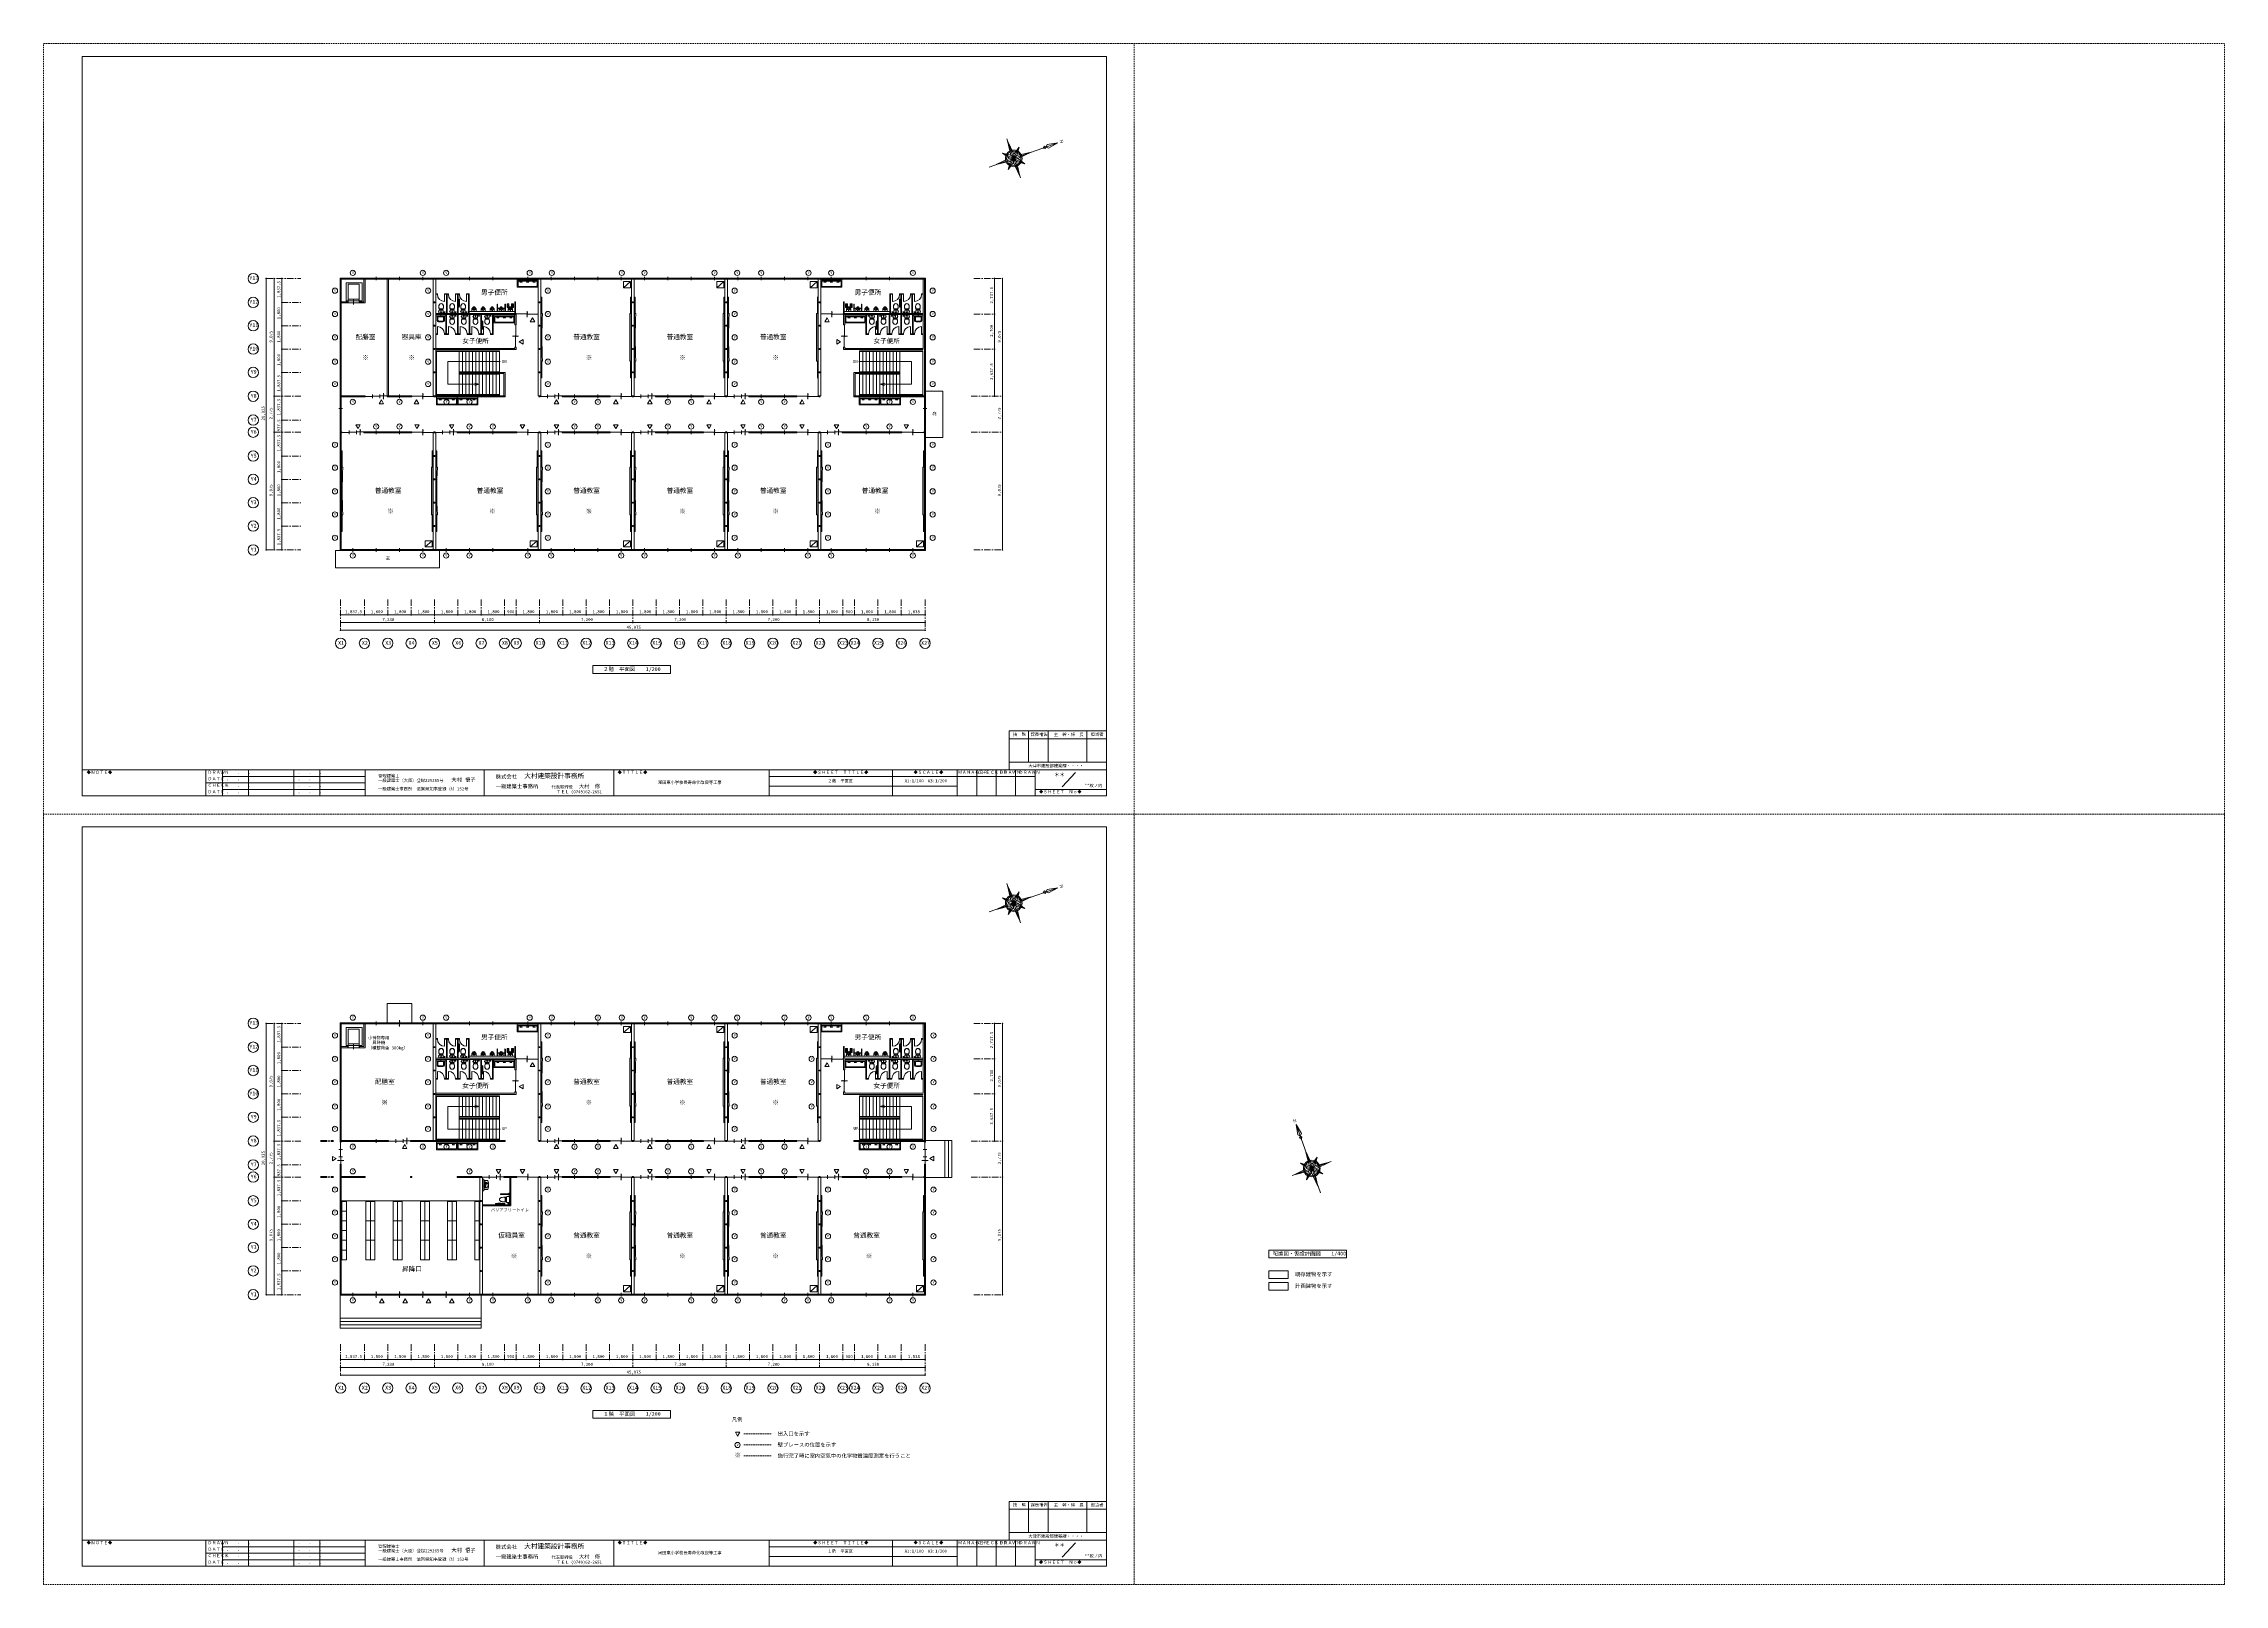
# Model space of a CAD drawing. Units: millimetres at full size, sheet at 1:100. Extents: x -84100 to 167013, y -59450 to 59350.
# Drawn here: x -84100 to 84100, y -59450 to 59350 of the extents above; entities that cross this region are included whole.
import ezdxf
from ezdxf.enums import TextEntityAlignment as Align

# ---------------------------------------------------------------- set-up
doc = ezdxf.new("R2010")
doc.units = ezdxf.units.MM
doc.header["$LTSCALE"] = 100
doc.header["$PDMODE"] = 32
doc.header["$PDSIZE"] = 50
doc.linetypes.add('CHAIN1', pattern=[8, 5, -1, 1, -1])
doc.linetypes.add('DASHED1', pattern=[1.8, 1.2, -0.6])
for name, color, linetype, lineweight in [('0-2_間仕切り', 5, 'Continuous', 9), ('0-3_建具', 5, 'Continuous', 9), ('0-4_通り芯', 3, 'Continuous', 9), ('0-5_通芯符号', 3, 'CHAIN1', 9), ('0-6_寸法線', 3, 'Continuous', 9), ('0-7_作図線', 7, 'Continuous', 9), ('0-B_部屋面積', 4, 'Continuous', 9), ('0-C_部屋種別', 7, 'Continuous', 9), ('0-E_屋根', 2, 'Continuous', 9), ('0-F_梁', 3, 'Continuous', 9), ('1-8_断面切断', 5, 'Continuous', 9), ('1-9_敷地方位', 4, 'Continuous', 9), ('2-4', 4, 'Continuous', 9), ('2-5', 4, 'Continuous', 9), ('3-1', 5, 'Continuous', 9), ('3-3', 4, 'Continuous', 9), ('F-0', 3, 'Continuous', 9)]:
    doc.layers.add(name, color=color, linetype=linetype, lineweight=lineweight)
doc.layers.add('1-E', color=7, linetype='Continuous')
doc.layers.add('2-A', color=7, linetype='Continuous')
doc.styles.add('ＭＳ ゴシック', font='')
doc.styles.get('ＭＳ ゴシック').set_extended_font_data('MS Gothic')

msp = doc.modelspace()

# ---------------------------------------------------------------- linework, layer by layer
at = {"layer": '0-2_間仕切り'}
for p, q in [((-59308.5, 41275.1), (-57598.5, 41275.1)), ((-59308.5, 41250.1), (-58403.5, 41250.1)), ((-59308.5, 41200.1), (-57598.5, 41200.1)), ((-58503.5, 41225.1), (-57598.5, 41225.1)), ((-58453.5, 41375.1), (-58453.5, 41100.1)), ((-57508.5, 41275.1), (-55798.5, 41275.1)), ((-57508.5, 41250.1), (-56603.5, 41250.1)), ((-57508.5, 41200.1), (-55798.5, 41200.1)), ((-56703.5, 41225.1), (-55798.5, 41225.1)), ((-56653.5, 41375.1), (-56653.5, 41100.1)), ((-55708.5, 41275.1), (-53998.5, 41275.1)), ((-55708.5, 41250.1), (-54803.5, 41250.1)), ((-55708.5, 41200.1), (-53998.5, 41200.1)), ((-54903.5, 41225.1), (-53998.5, 41225.1)), ((-54853.5, 41375.1), (-54853.5, 41100.1)), ((-52108.5, 41275.1), (-50398.5, 41275.1)), ((-52108.5, 41250.1), (-51203.5, 41250.1)), ((-52108.5, 41200.1), (-50398.5, 41200.1)), ((-51303.5, 41225.1), (-50398.5, 41225.1)), ((-51253.5, 41375.1), (-51253.5, 41100.1)), ((-50308.5, 41275.1), (-48598.5, 41275.1)), ((-50308.5, 41250.1), (-49403.5, 41250.1)), ((-50308.5, 41200.1), (-48598.5, 41200.1)), ((-49503.5, 41225.1), (-48598.5, 41225.1)), ((-49453.5, 41375.1), (-49453.5, 41100.1)), ((-47608.5, 41275.1), (-45898.5, 41275.1)), ((-47608.5, 41250.1), (-46703.5, 41250.1)), ((-47608.5, 41200.1), (-45898.5, 41200.1)), ((-46803.5, 41225.1), (-45898.5, 41225.1)), ((-46753.5, 41375.1), (-46753.5, 41100.1)), ((-45808.5, 41275.1), (-44098.5, 41275.1)), ((-45808.5, 41250.1), (-44903.5, 41250.1)), ((-45808.5, 41200.1), (-44098.5, 41200.1)), ((-45003.5, 41225.1), (-44098.5, 41225.1)), ((-44953.5, 41375.1), (-44953.5, 41100.1)), ((-44008.5, 41275.1), (-42298.5, 41275.1)), ((-44008.5, 41250.1), (-43103.5, 41250.1)), ((-44008.5, 41200.1), (-42298.5, 41200.1)), ((-43203.5, 41225.1), (-42298.5, 41225.1)), ((-43153.5, 41375.1), (-43153.5, 41100.1)), ((-42208.5, 41275.1), (-40498.5, 41275.1)), ((-42208.5, 41250.1), (-41303.5, 41250.1)), ((-42208.5, 41200.1), (-40498.5, 41200.1)), ((-41403.5, 41225.1), (-40498.5, 41225.1)), ((-41353.5, 41375.1), (-41353.5, 41100.1)), ((-40408.5, 41275.1), (-38698.5, 41275.1)), ((-40408.5, 41250.1), (-39503.5, 41250.1)), ((-40408.5, 41200.1), (-38698.5, 41200.1)), ((-39603.5, 41225.1), (-38698.5, 41225.1)), ((-39553.5, 41375.1), (-39553.5, 41100.1)), ((-38608.5, 41275.1), (-36898.5, 41275.1)), ((-38608.5, 41250.1), (-37703.5, 41250.1)), ((-38608.5, 41200.1), (-36898.5, 41200.1)), ((-37803.5, 41225.1), (-36898.5, 41225.1)), ((-37753.5, 41375.1), (-37753.5, 41100.1)), ((-36808.5, 41275.1), (-35098.5, 41275.1)), ((-36808.5, 41250.1), (-35903.5, 41250.1)), ((-36808.5, 41200.1), (-35098.5, 41200.1)), ((-36003.5, 41225.1), (-35098.5, 41225.1)), ((-35953.5, 41375.1), (-35953.5, 41100.1)), ((-35008.5, 41275.1), (-33298.5, 41275.1)), ((-35008.5, 41250.1), (-34103.5, 41250.1)), ((-35008.5, 41200.1), (-33298.5, 41200.1)), ((-34203.5, 41225.1), (-33298.5, 41225.1)), ((-34153.5, 41375.1), (-34153.5, 41100.1)), ((-33208.5, 41275.1), (-31498.5, 41275.1)), ((-33208.5, 41250.1), (-32303.5, 41250.1)), ((-33208.5, 41200.1), (-31498.5, 41200.1)), ((-32403.5, 41225.1), (-31498.5, 41225.1)), ((-32353.5, 41375.1), (-32353.5, 41100.1)), ((-31408.5, 41275.1), (-29698.5, 41275.1)), ((-31408.5, 41250.1), (-30503.5, 41250.1)), ((-31408.5, 41200.1), (-29698.5, 41200.1)), ((-30603.5, 41225.1), (-29698.5, 41225.1)), ((-30553.5, 41375.1), (-30553.5, 41100.1)), ((-29608.5, 41275.1), (-27898.5, 41275.1)), ((-29608.5, 41250.1), (-28703.5, 41250.1)), ((-29608.5, 41200.1), (-27898.5, 41200.1)), ((-28803.5, 41225.1), (-27898.5, 41225.1)), ((-28753.5, 41375.1), (-28753.5, 41100.1)), ((-27808.5, 41275.1), (-26098.5, 41275.1)), ((-27808.5, 41250.1), (-26903.5, 41250.1)), ((-27808.5, 41200.1), (-26098.5, 41200.1)), ((-27003.5, 41225.1), (-26098.5, 41225.1)), ((-26953.5, 41375.1), (-26953.5, 41100.1)), ((-26008.5, 41275.1), (-24298.5, 41275.1)), ((-26008.5, 41250.1), (-25103.5, 41250.1)), ((-26008.5, 41200.1), (-24298.5, 41200.1)), ((-25203.5, 41225.1), (-24298.5, 41225.1)), ((-25153.5, 41375.1), (-25153.5, 41100.1)), ((-24208.5, 41275.1), (-22498.5, 41275.1)), ((-24208.5, 41250.1), (-23303.5, 41250.1)), ((-24208.5, 41200.1), (-22498.5, 41200.1)), ((-23403.5, 41225.1), (-22498.5, 41225.1)), ((-23353.5, 41375.1), (-23353.5, 41100.1)), ((-21508.5, 41275.1), (-19798.5, 41275.1)), ((-21508.5, 41250.1), (-20603.5, 41250.1)), ((-21508.5, 41200.1), (-19798.5, 41200.1)), ((-20703.5, 41225.1), (-19798.5, 41225.1)), ((-20653.5, 41375.1), (-20653.5, 41100.1)), ((-19708.5, 41275.1), (-17998.5, 41275.1)), ((-19708.5, 41250.1), (-18803.5, 41250.1)), ((-19708.5, 41200.1), (-17998.5, 41200.1)), ((-18903.5, 41225.1), (-17998.5, 41225.1)), ((-18853.5, 41375.1), (-18853.5, 41100.1)), ((-46808.5, 38730.1), (-46780.1, 38623.9)), ((-46808.5, 38730.1), (-46808.5, 38255.1)), ((-23298.5, 38730.1), (-23270.1, 38623.9)), ((-23298.5, 38730.1), (-23298.5, 38255.1)), ((-47688.5, 36750.1), (-47688.5, 37655.1)), ((-47663.5, 38505.1), (-46758.5, 38505.1)), ((-46858.5, 38480.1), (-45953.5, 38480.1)), ((-46808.5, 38255.1), (-46837, 38361.2)), ((-24153.5, 38505.1), (-23248.5, 38505.1)), ((-23348.5, 38480.1), (-22443.5, 38480.1)), ((-23298.5, 38255.1), (-23327, 38361.2)), ((-22333.5, 36750.1), (-22333.5, 37655.1)), ((-47938.5, 36800.1), (-47832.4, 36828.5)), ((-47938.5, 36800.1), (-47463.5, 36800.1)), ((-47713.5, 35945.1), (-47713.5, 36850.1)), ((-47463.5, 36800.1), (-47569.7, 36771.6)), ((-22583.5, 36800.1), (-22477.4, 36828.5)), ((-22583.5, 36800.1), (-22108.5, 36800.1)), ((-22358.5, 35945.1), (-22358.5, 36850.1)), ((-22108.5, 36800.1), (-22214.7, 36771.6)), ((-61228.5, 30370.1), (-61228.5, 32080.1)), ((-61178.5, 31175.1), (-61178.5, 32080.1)), ((-61153.5, 30370.1), (-61153.5, 32080.1)), ((-59308.5, 32143.8), (-58738.5, 32143.8)), ((-58738.5, 32300.1), (-58738.5, 32025.1)), ((-58738.5, 32162.6), (-58168.5, 32162.6)), ((-58168.5, 32300.1), (-58168.5, 32025.1)), ((-58168.5, 32181.3), (-57598.5, 32181.3)), ((-57883.5, 31925.1), (-57912, 32031.2)), ((-57883.5, 32400.1), (-57883.5, 31925.1)), ((-57883.5, 32400.1), (-57855.1, 32293.9)), ((-57508.5, 32200.1), (-55798.5, 32200.1)), ((-57508.5, 32175.1), (-56603.5, 32175.1)), ((-57508.5, 32125.1), (-55798.5, 32125.1)), ((-56703.5, 32150.1), (-55798.5, 32150.1)), ((-56653.5, 32300.1), (-56653.5, 32025.1)), ((-55708.5, 32175.1), (-54803.5, 32175.1)), ((-54903.5, 32150.1), (-53998.5, 32150.1)), ((-54853.5, 31925.1), (-54882, 32031.2)), ((-54853.5, 32400.1), (-54825.1, 32293.9)), ((-54853.5, 32400.1), (-54853.5, 31925.1)), ((-45808.5, 32143.8), (-45238.5, 32143.8)), ((-45238.5, 32300.1), (-45238.5, 32025.1)), ((-45238.5, 32162.6), (-44668.5, 32162.6)), ((-44668.5, 32300.1), (-44668.5, 32025.1)), ((-44668.5, 32181.3), (-44098.5, 32181.3)), ((-44383.5, 31925.1), (-44412, 32031.2)), ((-44383.5, 32400.1), (-44355.1, 32293.9)), ((-44383.5, 32400.1), (-44383.5, 31925.1)), ((-44008.5, 32200.1), (-42298.5, 32200.1)), ((-44008.5, 32175.1), (-43103.5, 32175.1)), ((-44008.5, 32125.1), (-42298.5, 32125.1)), ((-43203.5, 32150.1), (-42298.5, 32150.1)), ((-43153.5, 32300.1), (-43153.5, 32025.1)), ((-42208.5, 32200.1), (-40498.5, 32200.1)), ((-42208.5, 32175.1), (-41303.5, 32175.1)), ((-42208.5, 32125.1), (-40498.5, 32125.1)), ((-41403.5, 32150.1), (-40498.5, 32150.1)), ((-41353.5, 32300.1), (-41353.5, 32025.1)), ((-40408.5, 32175.1), (-39503.5, 32175.1)), ((-39603.5, 32150.1), (-38698.5, 32150.1)), ((-39553.5, 31925.1), (-39582, 32031.2)), ((-39553.5, 32400.1), (-39525.1, 32293.9)), ((-39553.5, 32400.1), (-39553.5, 31925.1)), ((-38608.5, 32143.8), (-38038.5, 32143.8)), ((-38038.5, 32300.1), (-38038.5, 32025.1)), ((-38038.5, 32162.6), (-37468.5, 32162.6)), ((-37468.5, 32300.1), (-37468.5, 32025.1)), ((-37468.5, 32181.3), (-36898.5, 32181.3)), ((-37183.5, 31925.1), (-37212, 32031.2)), ((-37183.5, 32400.1), (-37155.1, 32293.9)), ((-37183.5, 32400.1), (-37183.5, 31925.1)), ((-36808.5, 32200.1), (-35098.5, 32200.1)), ((-36808.5, 32175.1), (-35903.5, 32175.1)), ((-36808.5, 32125.1), (-35098.5, 32125.1)), ((-36003.5, 32150.1), (-35098.5, 32150.1)), ((-35953.5, 32300.1), (-35953.5, 32025.1)), ((-35008.5, 32200.1), (-33298.5, 32200.1)), ((-35008.5, 32175.1), (-34103.5, 32175.1)), ((-35008.5, 32125.1), (-33298.5, 32125.1)), ((-34203.5, 32150.1), (-33298.5, 32150.1)), ((-34153.5, 32300.1), (-34153.5, 32025.1)), ((-33208.5, 32175.1), (-32303.5, 32175.1)), ((-32403.5, 32150.1), (-31498.5, 32150.1)), ((-32353.5, 31925.1), (-32382, 32031.2)), ((-32353.5, 32400.1), (-32325.1, 32293.9)), ((-32353.5, 32400.1), (-32353.5, 31925.1)), ((-31408.5, 32143.8), (-30838.5, 32143.8)), ((-30838.5, 32300.1), (-30838.5, 32025.1)), ((-30838.5, 32162.6), (-30268.5, 32162.6)), ((-30268.5, 32300.1), (-30268.5, 32025.1)), ((-30268.5, 32181.3), (-29698.5, 32181.3)), ((-29983.5, 31925.1), (-30012, 32031.2)), ((-29983.5, 32400.1), (-29955.1, 32293.9)), ((-29983.5, 32400.1), (-29983.5, 31925.1)), ((-29608.5, 32200.1), (-27898.5, 32200.1)), ((-29608.5, 32175.1), (-28703.5, 32175.1)), ((-29608.5, 32125.1), (-27898.5, 32125.1)), ((-28803.5, 32150.1), (-27898.5, 32150.1)), ((-28753.5, 32300.1), (-28753.5, 32025.1)), ((-27808.5, 32200.1), (-26098.5, 32200.1)), ((-27808.5, 32175.1), (-26903.5, 32175.1)), ((-27808.5, 32125.1), (-26098.5, 32125.1)), ((-27003.5, 32150.1), (-26098.5, 32150.1)), ((-26953.5, 32300.1), (-26953.5, 32025.1)), ((-26008.5, 32175.1), (-25103.5, 32175.1)), ((-25203.5, 32150.1), (-24298.5, 32150.1)), ((-25153.5, 31925.1), (-25182, 32031.2)), ((-25153.5, 32400.1), (-25125.1, 32293.9)), ((-25153.5, 32400.1), (-25153.5, 31925.1)), ((-16153.5, 30370.1), (-16153.5, 32080.1)), ((-16103.5, 31175.1), (-16103.5, 32080.1)), ((-16078.5, 30370.1), (-16078.5, 32080.1)), ((-61328.5, 31225.1), (-61053.5, 31225.1)), ((-61203.5, 30370.1), (-61203.5, 31275.1)), ((-16253.5, 31225.1), (-15978.5, 31225.1)), ((-16128.5, 30370.1), (-16128.5, 31275.1)), ((-61108.5, 29368.8), (-60538.5, 29368.8)), ((-60538.5, 29525.1), (-60538.5, 29250.1)), ((-60538.5, 29387.6), (-59968.5, 29387.6)), ((-59968.5, 29525.1), (-59968.5, 29250.1)), ((-59968.5, 29406.3), (-59398.5, 29406.3)), ((-59683.5, 29150.1), (-59712, 29256.2)), ((-59683.5, 29625.1), (-59683.5, 29150.1)), ((-59683.5, 29625.1), (-59655.1, 29518.9)), ((-59308.5, 29425.1), (-57598.5, 29425.1)), ((-59308.5, 29400.1), (-58403.5, 29400.1)), ((-59308.5, 29350.1), (-57598.5, 29350.1)), ((-58503.5, 29375.1), (-57598.5, 29375.1)), ((-58453.5, 29525.1), (-58453.5, 29250.1)), ((-57508.5, 29425.1), (-55798.5, 29425.1)), ((-57508.5, 29400.1), (-56603.5, 29400.1)), ((-57508.5, 29350.1), (-55798.5, 29350.1)), ((-56703.5, 29375.1), (-55798.5, 29375.1)), ((-56653.5, 29525.1), (-56653.5, 29250.1)), ((-55708.5, 29400.1), (-54803.5, 29400.1)), ((-54903.5, 29375.1), (-53998.5, 29375.1)), ((-54853.5, 29150.1), (-54882, 29256.2)), ((-54853.5, 29625.1), (-54853.5, 29150.1)), ((-54853.5, 29625.1), (-54825.1, 29518.9)), ((-53908.5, 29368.8), (-53338.5, 29368.8)), ((-53338.5, 29525.1), (-53338.5, 29250.1)), ((-53338.5, 29387.6), (-52768.5, 29387.6)), ((-52768.5, 29525.1), (-52768.5, 29250.1)), ((-52768.5, 29406.3), (-52198.5, 29406.3)), ((-52483.5, 29150.1), (-52512, 29256.2)), ((-52483.5, 29625.1), (-52483.5, 29150.1)), ((-52483.5, 29625.1), (-52455.1, 29518.9)), ((-52108.5, 29425.1), (-50398.5, 29425.1)), ((-52108.5, 29400.1), (-51203.5, 29400.1)), ((-52108.5, 29350.1), (-50398.5, 29350.1)), ((-51303.5, 29375.1), (-50398.5, 29375.1)), ((-51253.5, 29525.1), (-51253.5, 29250.1)), ((-50308.5, 29425.1), (-48598.5, 29425.1)), ((-50308.5, 29400.1), (-49403.5, 29400.1)), ((-50308.5, 29350.1), (-48598.5, 29350.1)), ((-49503.5, 29375.1), (-48598.5, 29375.1)), ((-49453.5, 29525.1), (-49453.5, 29250.1)), ((-47608.5, 29400.1), (-46703.5, 29400.1)), ((-46803.5, 29375.1), (-45898.5, 29375.1)), ((-46753.5, 29150.1), (-46782, 29256.2)), ((-46753.5, 29625.1), (-46753.5, 29150.1)), ((-46753.5, 29625.1), (-46725.1, 29518.9)), ((-45808.5, 29368.8), (-45238.5, 29368.8)), ((-45238.5, 29525.1), (-45238.5, 29250.1)), ((-45238.5, 29387.6), (-44668.5, 29387.6)), ((-44668.5, 29525.1), (-44668.5, 29250.1)), ((-44668.5, 29406.3), (-44098.5, 29406.3)), ((-44383.5, 29150.1), (-44412, 29256.2)), ((-44383.5, 29625.1), (-44383.5, 29150.1)), ((-44383.5, 29625.1), (-44355.1, 29518.9)), ((-44008.5, 29425.1), (-42298.5, 29425.1)), ((-44008.5, 29400.1), (-43103.5, 29400.1)), ((-44008.5, 29350.1), (-42298.5, 29350.1)), ((-43203.5, 29375.1), (-42298.5, 29375.1)), ((-43153.5, 29525.1), (-43153.5, 29250.1)), ((-42208.5, 29425.1), (-40498.5, 29425.1)), ((-42208.5, 29400.1), (-41303.5, 29400.1)), ((-42208.5, 29350.1), (-40498.5, 29350.1)), ((-41403.5, 29375.1), (-40498.5, 29375.1)), ((-41353.5, 29525.1), (-41353.5, 29250.1)), ((-40408.5, 29400.1), (-39503.5, 29400.1)), ((-39603.5, 29375.1), (-38698.5, 29375.1)), ((-39553.5, 29150.1), (-39582, 29256.2)), ((-39553.5, 29625.1), (-39553.5, 29150.1)), ((-39553.5, 29625.1), (-39525.1, 29518.9)), ((-38608.5, 29368.8), (-38038.5, 29368.8)), ((-38038.5, 29525.1), (-38038.5, 29250.1)), ((-38038.5, 29387.6), (-37468.5, 29387.6)), ((-37468.5, 29525.1), (-37468.5, 29250.1)), ((-37468.5, 29406.3), (-36898.5, 29406.3)), ((-37183.5, 29150.1), (-37212, 29256.2)), ((-37183.5, 29625.1), (-37183.5, 29150.1)), ((-37183.5, 29625.1), (-37155.1, 29518.9)), ((-36808.5, 29425.1), (-35098.5, 29425.1)), ((-36808.5, 29400.1), (-35903.5, 29400.1)), ((-36808.5, 29350.1), (-35098.5, 29350.1)), ((-36003.5, 29375.1), (-35098.5, 29375.1)), ((-35953.5, 29525.1), (-35953.5, 29250.1)), ((-35008.5, 29425.1), (-33298.5, 29425.1)), ((-35008.5, 29400.1), (-34103.5, 29400.1)), ((-35008.5, 29350.1), (-33298.5, 29350.1)), ((-34203.5, 29375.1), (-33298.5, 29375.1)), ((-34153.5, 29525.1), (-34153.5, 29250.1)), ((-33208.5, 29400.1), (-32303.5, 29400.1)), ((-32403.5, 29375.1), (-31498.5, 29375.1)), ((-32353.5, 29150.1), (-32382, 29256.2)), ((-32353.5, 29625.1), (-32353.5, 29150.1)), ((-32353.5, 29625.1), (-32325.1, 29518.9)), ((-31408.5, 29368.8), (-30838.5, 29368.8)), ((-30838.5, 29525.1), (-30838.5, 29250.1)), ((-30838.5, 29387.6), (-30268.5, 29387.6)), ((-30268.5, 29525.1), (-30268.5, 29250.1)), ((-30268.5, 29406.3), (-29698.5, 29406.3)), ((-29983.5, 29150.1), (-30012, 29256.2)), ((-29983.5, 29625.1), (-29983.5, 29150.1)), ((-29983.5, 29625.1), (-29955.1, 29518.9)), ((-29608.5, 29425.1), (-27898.5, 29425.1)), ((-29608.5, 29400.1), (-28703.5, 29400.1)), ((-29608.5, 29350.1), (-27898.5, 29350.1)), ((-28803.5, 29375.1), (-27898.5, 29375.1)), ((-28753.5, 29525.1), (-28753.5, 29250.1)), ((-27808.5, 29425.1), (-26098.5, 29425.1)), ((-27808.5, 29400.1), (-26903.5, 29400.1)), ((-27808.5, 29350.1), (-26098.5, 29350.1)), ((-27003.5, 29375.1), (-26098.5, 29375.1)), ((-26953.5, 29525.1), (-26953.5, 29250.1)), ((-26008.5, 29400.1), (-25103.5, 29400.1)), ((-25203.5, 29375.1), (-24298.5, 29375.1)), ((-25153.5, 29150.1), (-25182, 29256.2)), ((-25153.5, 29625.1), (-25153.5, 29150.1)), ((-25153.5, 29625.1), (-25125.1, 29518.9)), ((-24208.5, 29368.8), (-23638.5, 29368.8)), ((-23638.5, 29525.1), (-23638.5, 29250.1)), ((-23638.5, 29387.6), (-23068.5, 29387.6)), ((-23068.5, 29525.1), (-23068.5, 29250.1)), ((-23068.5, 29406.3), (-22498.5, 29406.3)), ((-22783.5, 29150.1), (-22812, 29256.2)), ((-22783.5, 29625.1), (-22783.5, 29150.1)), ((-22783.5, 29625.1), (-22755.1, 29518.9)), ((-21508.5, 29425.1), (-19798.5, 29425.1)), ((-21508.5, 29400.1), (-20603.5, 29400.1)), ((-21508.5, 29350.1), (-19798.5, 29350.1)), ((-20703.5, 29375.1), (-19798.5, 29375.1)), ((-20653.5, 29525.1), (-20653.5, 29250.1)), ((-19708.5, 29425.1), (-17998.5, 29425.1)), ((-19708.5, 29400.1), (-18803.5, 29400.1)), ((-19708.5, 29350.1), (-17998.5, 29350.1)), ((-18903.5, 29375.1), (-17998.5, 29375.1)), ((-18853.5, 29525.1), (-18853.5, 29250.1)), ((-17908.5, 29400.1), (-17003.5, 29400.1)), ((-17103.5, 29375.1), (-16198.5, 29375.1)), ((-17053.5, 29150.1), (-17082, 29256.2)), ((-17053.5, 29625.1), (-17053.5, 29150.1)), ((-17053.5, 29625.1), (-17025.1, 29518.9)), ((-61108.5, 20350.1), (-59398.5, 20350.1)), ((-61108.5, 20325.1), (-60203.5, 20325.1)), ((-61108.5, 20275.1), (-59398.5, 20275.1)), ((-60303.5, 20300.1), (-59398.5, 20300.1)), ((-60253.5, 20450.1), (-60253.5, 20175.1)), ((-59308.5, 20350.1), (-57598.5, 20350.1)), ((-59308.5, 20325.1), (-58403.5, 20325.1)), ((-59308.5, 20275.1), (-57598.5, 20275.1)), ((-58503.5, 20300.1), (-57598.5, 20300.1)), ((-58453.5, 20450.1), (-58453.5, 20175.1)), ((-57508.5, 20350.1), (-55798.5, 20350.1)), ((-57508.5, 20325.1), (-56603.5, 20325.1)), ((-57508.5, 20275.1), (-55798.5, 20275.1)), ((-56703.5, 20300.1), (-55798.5, 20300.1)), ((-56653.5, 20450.1), (-56653.5, 20175.1)), ((-55708.5, 20350.1), (-53998.5, 20350.1)), ((-55708.5, 20325.1), (-54803.5, 20325.1)), ((-55708.5, 20275.1), (-53998.5, 20275.1)), ((-54903.5, 20300.1), (-53998.5, 20300.1)), ((-54853.5, 20450.1), (-54853.5, 20175.1)), ((-53908.5, 20350.1), (-52198.5, 20350.1)), ((-53908.5, 20325.1), (-53003.5, 20325.1)), ((-53908.5, 20275.1), (-52198.5, 20275.1)), ((-53103.5, 20300.1), (-52198.5, 20300.1)), ((-53053.5, 20450.1), (-53053.5, 20175.1)), ((-52108.5, 20350.1), (-50398.5, 20350.1)), ((-52108.5, 20325.1), (-51203.5, 20325.1)), ((-52108.5, 20275.1), (-50398.5, 20275.1)), ((-51303.5, 20300.1), (-50398.5, 20300.1)), ((-51253.5, 20450.1), (-51253.5, 20175.1)), ((-50308.5, 20350.1), (-48598.5, 20350.1)), ((-50308.5, 20325.1), (-49403.5, 20325.1)), ((-50308.5, 20275.1), (-48598.5, 20275.1)), ((-49503.5, 20300.1), (-48598.5, 20300.1)), ((-49453.5, 20450.1), (-49453.5, 20175.1)), ((-47608.5, 20350.1), (-45898.5, 20350.1)), ((-47608.5, 20325.1), (-46703.5, 20325.1)), ((-47608.5, 20275.1), (-45898.5, 20275.1)), ((-46803.5, 20300.1), (-45898.5, 20300.1)), ((-46753.5, 20450.1), (-46753.5, 20175.1)), ((-45808.5, 20350.1), (-44098.5, 20350.1)), ((-45808.5, 20325.1), (-44903.5, 20325.1)), ((-45808.5, 20275.1), (-44098.5, 20275.1)), ((-45003.5, 20300.1), (-44098.5, 20300.1)), ((-44953.5, 20450.1), (-44953.5, 20175.1)), ((-44008.5, 20350.1), (-42298.5, 20350.1)), ((-44008.5, 20325.1), (-43103.5, 20325.1)), ((-44008.5, 20275.1), (-42298.5, 20275.1)), ((-43203.5, 20300.1), (-42298.5, 20300.1)), ((-43153.5, 20450.1), (-43153.5, 20175.1)), ((-42208.5, 20350.1), (-40498.5, 20350.1)), ((-42208.5, 20325.1), (-41303.5, 20325.1)), ((-42208.5, 20275.1), (-40498.5, 20275.1)), ((-41403.5, 20300.1), (-40498.5, 20300.1)), ((-41353.5, 20450.1), (-41353.5, 20175.1)), ((-40408.5, 20350.1), (-38698.5, 20350.1)), ((-40408.5, 20325.1), (-39503.5, 20325.1)), ((-40408.5, 20275.1), (-38698.5, 20275.1)), ((-39603.5, 20300.1), (-38698.5, 20300.1)), ((-39553.5, 20450.1), (-39553.5, 20175.1)), ((-38608.5, 20350.1), (-36898.5, 20350.1)), ((-38608.5, 20325.1), (-37703.5, 20325.1)), ((-38608.5, 20275.1), (-36898.5, 20275.1)), ((-37803.5, 20300.1), (-36898.5, 20300.1)), ((-37753.5, 20450.1), (-37753.5, 20175.1)), ((-36808.5, 20350.1), (-35098.5, 20350.1)), ((-36808.5, 20325.1), (-35903.5, 20325.1)), ((-36808.5, 20275.1), (-35098.5, 20275.1)), ((-36003.5, 20300.1), (-35098.5, 20300.1)), ((-35953.5, 20450.1), (-35953.5, 20175.1)), ((-35008.5, 20350.1), (-33298.5, 20350.1)), ((-35008.5, 20325.1), (-34103.5, 20325.1)), ((-35008.5, 20275.1), (-33298.5, 20275.1)), ((-34203.5, 20300.1), (-33298.5, 20300.1)), ((-34153.5, 20450.1), (-34153.5, 20175.1)), ((-33208.5, 20350.1), (-31498.5, 20350.1)), ((-33208.5, 20325.1), (-32303.5, 20325.1)), ((-33208.5, 20275.1), (-31498.5, 20275.1)), ((-32403.5, 20300.1), (-31498.5, 20300.1)), ((-32353.5, 20450.1), (-32353.5, 20175.1)), ((-31408.5, 20350.1), (-29698.5, 20350.1)), ((-31408.5, 20325.1), (-30503.5, 20325.1)), ((-31408.5, 20275.1), (-29698.5, 20275.1)), ((-30603.5, 20300.1), (-29698.5, 20300.1)), ((-30553.5, 20450.1), (-30553.5, 20175.1)), ((-29608.5, 20350.1), (-27898.5, 20350.1)), ((-29608.5, 20325.1), (-28703.5, 20325.1)), ((-29608.5, 20275.1), (-27898.5, 20275.1)), ((-28803.5, 20300.1), (-27898.5, 20300.1)), ((-28753.5, 20450.1), (-28753.5, 20175.1)), ((-27808.5, 20350.1), (-26098.5, 20350.1)), ((-27808.5, 20325.1), (-26903.5, 20325.1)), ((-27808.5, 20275.1), (-26098.5, 20275.1)), ((-27003.5, 20300.1), (-26098.5, 20300.1)), ((-26953.5, 20450.1), (-26953.5, 20175.1)), ((-26008.5, 20350.1), (-24298.5, 20350.1)), ((-26008.5, 20325.1), (-25103.5, 20325.1)), ((-26008.5, 20275.1), (-24298.5, 20275.1)), ((-25203.5, 20300.1), (-24298.5, 20300.1)), ((-25153.5, 20450.1), (-25153.5, 20175.1)), ((-24208.5, 20350.1), (-22498.5, 20350.1)), ((-24208.5, 20325.1), (-23303.5, 20325.1)), ((-24208.5, 20275.1), (-22498.5, 20275.1)), ((-23403.5, 20300.1), (-22498.5, 20300.1)), ((-23353.5, 20450.1), (-23353.5, 20175.1)), ((-21508.5, 20350.1), (-19798.5, 20350.1)), ((-21508.5, 20325.1), (-20603.5, 20325.1)), ((-21508.5, 20275.1), (-19798.5, 20275.1)), ((-20703.5, 20300.1), (-19798.5, 20300.1)), ((-20653.5, 20450.1), (-20653.5, 20175.1)), ((-19708.5, 20350.1), (-17998.5, 20350.1)), ((-19708.5, 20325.1), (-18803.5, 20325.1)), ((-19708.5, 20275.1), (-17998.5, 20275.1)), ((-18903.5, 20300.1), (-17998.5, 20300.1)), ((-18853.5, 20450.1), (-18853.5, 20175.1)), ((-17908.5, 20350.1), (-16198.5, 20350.1)), ((-17908.5, 20325.1), (-17003.5, 20325.1)), ((-17908.5, 20275.1), (-16198.5, 20275.1)), ((-17103.5, 20300.1), (-16198.5, 20300.1)), ((-17053.5, 20450.1), (-17053.5, 20175.1)), ((-59308.5, -16153.3), (-57598.5, -16153.3)), ((-59308.5, -16178.3), (-58403.5, -16178.3)), ((-59308.5, -16228.3), (-57598.5, -16228.3)), ((-58503.5, -16203.3), (-57598.5, -16203.3)), ((-58453.5, -16053.3), (-58453.5, -16328.3)), ((-57508.5, -16153.3), (-55798.5, -16153.3)), ((-57508.5, -16178.3), (-56603.5, -16178.3)), ((-57508.5, -16228.3), (-55798.5, -16228.3)), ((-56703.5, -16203.3), (-55798.5, -16203.3)), ((-56653.5, -16428.3), (-56682, -16322.2)), ((-56653.5, -15953.3), (-56625.1, -16059.5)), ((-56653.5, -15953.3), (-56653.5, -16428.3)), ((-55708.5, -16153.3), (-53998.5, -16153.3)), ((-55708.5, -16178.3), (-54803.5, -16178.3)), ((-55708.5, -16228.3), (-53998.5, -16228.3)), ((-54903.5, -16203.3), (-53998.5, -16203.3)), ((-54853.5, -16053.3), (-54853.5, -16328.3)), ((-52108.5, -16153.3), (-50398.5, -16153.3)), ((-52108.5, -16178.3), (-51203.5, -16178.3)), ((-52108.5, -16228.3), (-50398.5, -16228.3)), ((-51303.5, -16203.3), (-50398.5, -16203.3)), ((-51253.5, -16053.3), (-51253.5, -16328.3)), ((-50308.5, -16153.3), (-48598.5, -16153.3)), ((-50308.5, -16178.3), (-49403.5, -16178.3)), ((-50308.5, -16228.3), (-48598.5, -16228.3)), ((-49503.5, -16203.3), (-48598.5, -16203.3)), ((-49453.5, -16053.3), (-49453.5, -16328.3)), ((-47608.5, -16153.3), (-45898.5, -16153.3)), ((-47608.5, -16178.3), (-46703.5, -16178.3)), ((-47608.5, -16228.3), (-45898.5, -16228.3)), ((-46803.5, -16203.3), (-45898.5, -16203.3)), ((-46753.5, -16053.3), (-46753.5, -16328.3)), ((-45808.5, -16153.3), (-44098.5, -16153.3)), ((-45808.5, -16178.3), (-44903.5, -16178.3)), ((-45808.5, -16228.3), (-44098.5, -16228.3)), ((-45003.5, -16203.3), (-44098.5, -16203.3)), ((-44953.5, -16053.3), (-44953.5, -16328.3)), ((-44008.5, -16153.3), (-42298.5, -16153.3)), ((-44008.5, -16178.3), (-43103.5, -16178.3)), ((-44008.5, -16228.3), (-42298.5, -16228.3)), ((-43203.5, -16203.3), (-42298.5, -16203.3)), ((-43153.5, -16053.3), (-43153.5, -16328.3)), ((-42208.5, -16153.3), (-40498.5, -16153.3)), ((-42208.5, -16178.3), (-41303.5, -16178.3)), ((-42208.5, -16228.3), (-40498.5, -16228.3)), ((-41403.5, -16203.3), (-40498.5, -16203.3)), ((-41353.5, -16053.3), (-41353.5, -16328.3)), ((-40408.5, -16153.3), (-38698.5, -16153.3)), ((-40408.5, -16178.3), (-39503.5, -16178.3)), ((-40408.5, -16228.3), (-38698.5, -16228.3)), ((-39603.5, -16203.3), (-38698.5, -16203.3)), ((-39553.5, -16053.3), (-39553.5, -16328.3)), ((-38608.5, -16153.3), (-36898.5, -16153.3)), ((-38608.5, -16178.3), (-37703.5, -16178.3)), ((-38608.5, -16228.3), (-36898.5, -16228.3)), ((-37803.5, -16203.3), (-36898.5, -16203.3)), ((-37753.5, -16053.3), (-37753.5, -16328.3)), ((-36808.5, -16153.3), (-35098.5, -16153.3)), ((-36808.5, -16178.3), (-35903.5, -16178.3)), ((-36808.5, -16228.3), (-35098.5, -16228.3)), ((-36003.5, -16203.3), (-35098.5, -16203.3)), ((-35953.5, -16053.3), (-35953.5, -16328.3)), ((-35008.5, -16153.3), (-33298.5, -16153.3)), ((-35008.5, -16178.3), (-34103.5, -16178.3)), ((-35008.5, -16228.3), (-33298.5, -16228.3)), ((-34203.5, -16203.3), (-33298.5, -16203.3)), ((-34153.5, -16053.3), (-34153.5, -16328.3)), ((-33208.5, -16153.3), (-31498.5, -16153.3)), ((-33208.5, -16178.3), (-32303.5, -16178.3)), ((-33208.5, -16228.3), (-31498.5, -16228.3)), ((-32403.5, -16203.3), (-31498.5, -16203.3)), ((-32353.5, -16053.3), (-32353.5, -16328.3)), ((-31408.5, -16153.3), (-29698.5, -16153.3)), ((-31408.5, -16178.3), (-30503.5, -16178.3)), ((-31408.5, -16228.3), (-29698.5, -16228.3)), ((-30603.5, -16203.3), (-29698.5, -16203.3)), ((-30553.5, -16053.3), (-30553.5, -16328.3)), ((-29608.5, -16153.3), (-27898.5, -16153.3)), ((-29608.5, -16178.3), (-28703.5, -16178.3)), ((-29608.5, -16228.3), (-27898.5, -16228.3)), ((-28803.5, -16203.3), (-27898.5, -16203.3)), ((-28753.5, -16053.3), (-28753.5, -16328.3)), ((-27808.5, -16153.3), (-26098.5, -16153.3)), ((-27808.5, -16178.3), (-26903.5, -16178.3)), ((-27808.5, -16228.3), (-26098.5, -16228.3)), ((-27003.5, -16203.3), (-26098.5, -16203.3)), ((-26953.5, -16053.3), (-26953.5, -16328.3)), ((-26008.5, -16153.3), (-24298.5, -16153.3)), ((-26008.5, -16178.3), (-25103.5, -16178.3)), ((-26008.5, -16228.3), (-24298.5, -16228.3)), ((-25203.5, -16203.3), (-24298.5, -16203.3)), ((-25153.5, -16053.3), (-25153.5, -16328.3)), ((-24208.5, -16153.3), (-22498.5, -16153.3)), ((-24208.5, -16178.3), (-23303.5, -16178.3)), ((-24208.5, -16228.3), (-22498.5, -16228.3)), ((-23403.5, -16203.3), (-22498.5, -16203.3)), ((-23353.5, -16053.3), (-23353.5, -16328.3)), ((-21508.5, -16153.3), (-19798.5, -16153.3)), ((-21508.5, -16178.3), (-20603.5, -16178.3)), ((-21508.5, -16228.3), (-19798.5, -16228.3)), ((-20703.5, -16203.3), (-19798.5, -16203.3)), ((-20653.5, -16053.3), (-20653.5, -16328.3)), ((-19708.5, -16153.3), (-17998.5, -16153.3)), ((-19708.5, -16178.3), (-18803.5, -16178.3)), ((-19708.5, -16228.3), (-17998.5, -16228.3)), ((-18903.5, -16203.3), (-17998.5, -16203.3)), ((-18853.5, -16053.3), (-18853.5, -16328.3)), ((-47688.5, -20678.3), (-47688.5, -19773.3)), ((-47663.5, -18923.3), (-46758.5, -18923.3)), ((-46858.5, -18948.3), (-45953.5, -18948.3)), ((-46808.5, -19173.3), (-46837, -19067.2)), ((-46808.5, -18698.3), (-46808.5, -19173.3)), ((-46808.5, -18698.3), (-46780.1, -18804.5)), ((-24153.5, -18923.3), (-23248.5, -18923.3)), ((-23348.5, -18948.3), (-22443.5, -18948.3)), ((-23298.5, -19173.3), (-23327, -19067.2)), ((-23298.5, -18698.3), (-23298.5, -19173.3)), ((-23298.5, -18698.3), (-23270.1, -18804.5)), ((-22333.5, -20678.3), (-22333.5, -19773.3)), ((-47938.5, -20628.3), (-47832.4, -20599.9)), ((-47938.5, -20628.3), (-47463.5, -20628.3)), ((-47713.5, -21483.3), (-47713.5, -20578.3)), ((-47463.5, -20628.3), (-47569.7, -20656.8)), ((-22583.5, -20628.3), (-22477.4, -20599.9)), ((-22583.5, -20628.3), (-22108.5, -20628.3)), ((-22358.5, -21483.3), (-22358.5, -20578.3)), ((-22108.5, -20628.3), (-22214.7, -20656.8)), ((-59308.5, -25228.3), (-57598.5, -25228.3)), ((-58453.5, -25128.3), (-58453.5, -25403.3)), ((-56938.5, -25128.3), (-56938.5, -25403.3)), ((-56368.5, -25128.3), (-56368.5, -25403.3)), ((-56083.5, -25028.3), (-56083.5, -25503.3)), ((-56083.5, -25028.3), (-56055.1, -25134.5)), ((-45238.5, -25128.3), (-45238.5, -25403.3)), ((-44668.5, -25128.3), (-44668.5, -25403.3)), ((-44383.5, -25028.3), (-44383.5, -25503.3)), ((-44383.5, -25028.3), (-44355.1, -25134.5)), ((-44008.5, -25228.3), (-42298.5, -25228.3)), ((-43153.5, -25128.3), (-43153.5, -25403.3)), ((-42208.5, -25228.3), (-40498.5, -25228.3)), ((-41353.5, -25128.3), (-41353.5, -25403.3)), ((-39553.5, -25028.3), (-39553.5, -25503.3)), ((-39553.5, -25028.3), (-39525.1, -25134.5)), ((-38038.5, -25128.3), (-38038.5, -25403.3)), ((-37468.5, -25128.3), (-37468.5, -25403.3)), ((-37183.5, -25028.3), (-37183.5, -25503.3)), ((-37183.5, -25028.3), (-37155.1, -25134.5)), ((-36808.5, -25228.3), (-35098.5, -25228.3)), ((-35953.5, -25128.3), (-35953.5, -25403.3)), ((-35008.5, -25228.3), (-33298.5, -25228.3)), ((-34153.5, -25128.3), (-34153.5, -25403.3)), ((-32353.5, -25028.3), (-32353.5, -25503.3)), ((-32353.5, -25028.3), (-32325.1, -25134.5)), ((-30838.5, -25128.3), (-30838.5, -25403.3)), ((-30268.5, -25128.3), (-30268.5, -25403.3)), ((-29983.5, -25028.3), (-29983.5, -25503.3)), ((-29983.5, -25028.3), (-29955.1, -25134.5)), ((-29608.5, -25228.3), (-27898.5, -25228.3)), ((-28753.5, -25128.3), (-28753.5, -25403.3)), ((-27808.5, -25228.3), (-26098.5, -25228.3)), ((-26953.5, -25128.3), (-26953.5, -25403.3)), ((-25153.5, -25028.3), (-25153.5, -25503.3)), ((-25153.5, -25028.3), (-25125.1, -25134.5)), ((-61428.5, -26773.3), (-61322.4, -26744.9)), ((-60953.5, -26773.3), (-61428.5, -26773.3)), ((-61053.5, -25918.3), (-61328.5, -25918.3)), ((-61053.5, -26488.3), (-61328.5, -26488.3)), ((-61209.8, -25348.3), (-61209.8, -25918.3)), ((-61191, -25918.3), (-61191, -26488.3)), ((-61172.3, -26488.3), (-61172.3, -27058.3)), ((-60953.5, -26773.3), (-61059.7, -26801.8)), ((-59308.5, -25253.3), (-58403.5, -25253.3)), ((-59308.5, -25303.3), (-57598.5, -25303.3)), ((-58503.5, -25278.3), (-57598.5, -25278.3)), ((-57508.5, -25284.6), (-56938.5, -25284.6)), ((-56938.5, -25265.8), (-56368.5, -25265.8)), ((-56368.5, -25247.1), (-55798.5, -25247.1)), ((-56083.5, -25503.3), (-56112, -25397.2)), ((-45808.5, -25284.6), (-45238.5, -25284.6)), ((-45238.5, -25265.8), (-44668.5, -25265.8)), ((-44668.5, -25247.1), (-44098.5, -25247.1)), ((-44383.5, -25503.3), (-44412, -25397.2)), ((-44008.5, -25253.3), (-43103.5, -25253.3)), ((-44008.5, -25303.3), (-42298.5, -25303.3)), ((-43203.5, -25278.3), (-42298.5, -25278.3)), ((-42208.5, -25253.3), (-41303.5, -25253.3)), ((-42208.5, -25303.3), (-40498.5, -25303.3)), ((-41403.5, -25278.3), (-40498.5, -25278.3)), ((-40408.5, -25253.3), (-39503.5, -25253.3)), ((-39603.5, -25278.3), (-38698.5, -25278.3)), ((-39553.5, -25503.3), (-39582, -25397.2)), ((-38608.5, -25284.6), (-38038.5, -25284.6)), ((-38038.5, -25265.8), (-37468.5, -25265.8)), ((-37468.5, -25247.1), (-36898.5, -25247.1)), ((-37183.5, -25503.3), (-37212, -25397.2)), ((-36808.5, -25253.3), (-35903.5, -25253.3)), ((-36808.5, -25303.3), (-35098.5, -25303.3)), ((-36003.5, -25278.3), (-35098.5, -25278.3)), ((-35008.5, -25253.3), (-34103.5, -25253.3)), ((-35008.5, -25303.3), (-33298.5, -25303.3)), ((-34203.5, -25278.3), (-33298.5, -25278.3)), ((-33208.5, -25253.3), (-32303.5, -25253.3)), ((-32403.5, -25278.3), (-31498.5, -25278.3)), ((-32353.5, -25503.3), (-32382, -25397.2)), ((-31408.5, -25284.6), (-30838.5, -25284.6)), ((-30838.5, -25265.8), (-30268.5, -25265.8)), ((-30268.5, -25247.1), (-29698.5, -25247.1)), ((-29983.5, -25503.3), (-30012, -25397.2)), ((-29608.5, -25253.3), (-28703.5, -25253.3)), ((-29608.5, -25303.3), (-27898.5, -25303.3)), ((-28803.5, -25278.3), (-27898.5, -25278.3)), ((-27808.5, -25253.3), (-26903.5, -25253.3)), ((-27808.5, -25303.3), (-26098.5, -25303.3)), ((-27003.5, -25278.3), (-26098.5, -25278.3)), ((-26008.5, -25253.3), (-25103.5, -25253.3)), ((-25203.5, -25278.3), (-24298.5, -25278.3)), ((-25153.5, -25503.3), (-25182, -25397.2)), ((-16353.5, -26773.3), (-16247.4, -26744.9)), ((-15878.5, -26773.3), (-16353.5, -26773.3)), ((-15978.5, -25918.3), (-16253.5, -25918.3)), ((-15978.5, -26488.3), (-16253.5, -26488.3)), ((-16134.8, -25348.3), (-16134.8, -25918.3)), ((-16116, -25918.3), (-16116, -26488.3)), ((-16097.3, -26488.3), (-16097.3, -27058.3)), ((-15878.5, -26773.3), (-15984.7, -26801.8)), ((-50308.5, -28059.6), (-49738.5, -28059.6)), ((-49738.5, -27903.3), (-49738.5, -28178.3)), ((-49738.5, -28040.8), (-49168.5, -28040.8)), ((-49168.5, -27903.3), (-49168.5, -28178.3)), ((-49168.5, -28022.1), (-48598.5, -28022.1)), ((-48883.5, -28278.3), (-48912, -28172.2)), ((-48883.5, -27803.3), (-48883.5, -28278.3)), ((-48883.5, -27803.3), (-48855.1, -27909.5)), ((-47608.5, -28028.3), (-46703.5, -28028.3)), ((-46803.5, -28053.3), (-45898.5, -28053.3)), ((-46753.5, -28278.3), (-46782, -28172.2)), ((-46753.5, -27803.3), (-46725.1, -27909.5)), ((-46753.5, -27803.3), (-46753.5, -28278.3)), ((-45808.5, -28059.6), (-45238.5, -28059.6)), ((-45238.5, -27903.3), (-45238.5, -28178.3)), ((-45238.5, -28040.8), (-44668.5, -28040.8)), ((-44668.5, -27903.3), (-44668.5, -28178.3)), ((-44668.5, -28022.1), (-44098.5, -28022.1)), ((-44383.5, -28278.3), (-44412, -28172.2)), ((-44383.5, -27803.3), (-44355.1, -27909.5)), ((-44383.5, -27803.3), (-44383.5, -28278.3)), ((-44008.5, -28003.3), (-42298.5, -28003.3)), ((-44008.5, -28028.3), (-43103.5, -28028.3)), ((-44008.5, -28078.3), (-42298.5, -28078.3)), ((-43203.5, -28053.3), (-42298.5, -28053.3)), ((-43153.5, -27903.3), (-43153.5, -28178.3)), ((-42208.5, -28003.3), (-40498.5, -28003.3)), ((-42208.5, -28028.3), (-41303.5, -28028.3)), ((-42208.5, -28078.3), (-40498.5, -28078.3)), ((-41403.5, -28053.3), (-40498.5, -28053.3)), ((-41353.5, -27903.3), (-41353.5, -28178.3)), ((-40408.5, -28028.3), (-39503.5, -28028.3)), ((-39603.5, -28053.3), (-38698.5, -28053.3)), ((-39553.5, -28278.3), (-39582, -28172.2)), ((-39553.5, -27803.3), (-39525.1, -27909.5)), ((-39553.5, -27803.3), (-39553.5, -28278.3)), ((-38608.5, -28059.6), (-38038.5, -28059.6)), ((-38038.5, -27903.3), (-38038.5, -28178.3)), ((-38038.5, -28040.8), (-37468.5, -28040.8)), ((-37468.5, -27903.3), (-37468.5, -28178.3)), ((-37468.5, -28022.1), (-36898.5, -28022.1)), ((-37183.5, -28278.3), (-37212, -28172.2)), ((-37183.5, -27803.3), (-37155.1, -27909.5)), ((-37183.5, -27803.3), (-37183.5, -28278.3)), ((-36808.5, -28003.3), (-35098.5, -28003.3)), ((-36808.5, -28028.3), (-35903.5, -28028.3)), ((-36808.5, -28078.3), (-35098.5, -28078.3)), ((-36003.5, -28053.3), (-35098.5, -28053.3)), ((-35953.5, -27903.3), (-35953.5, -28178.3)), ((-35008.5, -28003.3), (-33298.5, -28003.3)), ((-35008.5, -28028.3), (-34103.5, -28028.3)), ((-35008.5, -28078.3), (-33298.5, -28078.3)), ((-34203.5, -28053.3), (-33298.5, -28053.3)), ((-34153.5, -27903.3), (-34153.5, -28178.3)), ((-33208.5, -28028.3), (-32303.5, -28028.3)), ((-32403.5, -28053.3), (-31498.5, -28053.3)), ((-32353.5, -28278.3), (-32382, -28172.2)), ((-32353.5, -27803.3), (-32325.1, -27909.5)), ((-32353.5, -27803.3), (-32353.5, -28278.3)), ((-31408.5, -28059.6), (-30838.5, -28059.6)), ((-30838.5, -27903.3), (-30838.5, -28178.3)), ((-30838.5, -28040.8), (-30268.5, -28040.8)), ((-30268.5, -27903.3), (-30268.5, -28178.3)), ((-30268.5, -28022.1), (-29698.5, -28022.1)), ((-29983.5, -28278.3), (-30012, -28172.2)), ((-29983.5, -27803.3), (-29955.1, -27909.5)), ((-29983.5, -27803.3), (-29983.5, -28278.3)), ((-29608.5, -28003.3), (-27898.5, -28003.3)), ((-29608.5, -28028.3), (-28703.5, -28028.3)), ((-29608.5, -28078.3), (-27898.5, -28078.3)), ((-28803.5, -28053.3), (-27898.5, -28053.3)), ((-28753.5, -27903.3), (-28753.5, -28178.3)), ((-27808.5, -28003.3), (-26098.5, -28003.3)), ((-27808.5, -28028.3), (-26903.5, -28028.3)), ((-27808.5, -28078.3), (-26098.5, -28078.3)), ((-27003.5, -28053.3), (-26098.5, -28053.3)), ((-26953.5, -27903.3), (-26953.5, -28178.3)), ((-26008.5, -28028.3), (-25103.5, -28028.3)), ((-25203.5, -28053.3), (-24298.5, -28053.3)), ((-25153.5, -28278.3), (-25182, -28172.2)), ((-25153.5, -27803.3), (-25125.1, -27909.5)), ((-25153.5, -27803.3), (-25153.5, -28278.3)), ((-24208.5, -28059.6), (-23638.5, -28059.6)), ((-23638.5, -27903.3), (-23638.5, -28178.3)), ((-23638.5, -28040.8), (-23068.5, -28040.8)), ((-23068.5, -27903.3), (-23068.5, -28178.3)), ((-23068.5, -28022.1), (-22498.5, -28022.1)), ((-22783.5, -28278.3), (-22812, -28172.2)), ((-22783.5, -27803.3), (-22755.1, -27909.5)), ((-22783.5, -27803.3), (-22783.5, -28278.3)), ((-21508.5, -28003.3), (-19798.5, -28003.3)), ((-21508.5, -28028.3), (-20603.5, -28028.3)), ((-21508.5, -28078.3), (-19798.5, -28078.3)), ((-20703.5, -28053.3), (-19798.5, -28053.3)), ((-20653.5, -27903.3), (-20653.5, -28178.3)), ((-19708.5, -28003.3), (-17998.5, -28003.3)), ((-19708.5, -28028.3), (-18803.5, -28028.3)), ((-19708.5, -28078.3), (-17998.5, -28078.3)), ((-18903.5, -28053.3), (-17998.5, -28053.3)), ((-18853.5, -27903.3), (-18853.5, -28178.3)), ((-17908.5, -28028.3), (-17003.5, -28028.3)), ((-17103.5, -28053.3), (-16198.5, -28053.3)), ((-17053.5, -28278.3), (-17082, -28172.2)), ((-17053.5, -27803.3), (-17025.1, -27909.5)), ((-17053.5, -27803.3), (-17053.5, -28278.3)), ((-60253.5, -36978.3), (-60253.5, -37253.3)), ((-58453.5, -36878.3), (-58425.1, -36984.5)), ((-58453.5, -36878.3), (-58453.5, -37353.3)), ((-56653.5, -36878.3), (-56625.1, -36984.5)), ((-56653.5, -36878.3), (-56653.5, -37353.3)), ((-54853.5, -36878.3), (-54825.1, -36984.5)), ((-54853.5, -36878.3), (-54853.5, -37353.3)), ((-53053.5, -36878.3), (-53025.1, -36984.5)), ((-53053.5, -36878.3), (-53053.5, -37353.3)), ((-51253.5, -36978.3), (-51253.5, -37253.3)), ((-49453.5, -36978.3), (-49453.5, -37253.3)), ((-46753.5, -36978.3), (-46753.5, -37253.3)), ((-44953.5, -36978.3), (-44953.5, -37253.3)), ((-43153.5, -36978.3), (-43153.5, -37253.3)), ((-41353.5, -36978.3), (-41353.5, -37253.3)), ((-39553.5, -36978.3), (-39553.5, -37253.3)), ((-37753.5, -36978.3), (-37753.5, -37253.3)), ((-35953.5, -36978.3), (-35953.5, -37253.3)), ((-34153.5, -36978.3), (-34153.5, -37253.3)), ((-32353.5, -36978.3), (-32353.5, -37253.3)), ((-30553.5, -36978.3), (-30553.5, -37253.3)), ((-28753.5, -36978.3), (-28753.5, -37253.3)), ((-26953.5, -36978.3), (-26953.5, -37253.3)), ((-25153.5, -36978.3), (-25153.5, -37253.3)), ((-23353.5, -36978.3), (-23353.5, -37253.3)), ((-20653.5, -36978.3), (-20653.5, -37253.3)), ((-18853.5, -36978.3), (-18853.5, -37253.3)), ((-17053.5, -36978.3), (-17053.5, -37253.3)), ((-61108.5, -37078.3), (-59398.5, -37078.3)), ((-61108.5, -37103.3), (-60203.5, -37103.3)), ((-61108.5, -37153.3), (-59398.5, -37153.3)), ((-60303.5, -37128.3), (-59398.5, -37128.3)), ((-59308.5, -37078.3), (-57598.5, -37078.3)), ((-59308.5, -37103.3), (-58403.5, -37103.3)), ((-59308.5, -37153.3), (-57598.5, -37153.3)), ((-58503.5, -37128.3), (-57598.5, -37128.3)), ((-58453.5, -37353.3), (-58482, -37247.2)), ((-57508.5, -37078.3), (-55798.5, -37078.3)), ((-57508.5, -37103.3), (-56603.5, -37103.3)), ((-57508.5, -37153.3), (-55798.5, -37153.3)), ((-56703.5, -37128.3), (-55798.5, -37128.3)), ((-56653.5, -37353.3), (-56682, -37247.2)), ((-55708.5, -37078.3), (-53998.5, -37078.3)), ((-55708.5, -37103.3), (-54803.5, -37103.3)), ((-55708.5, -37153.3), (-53998.5, -37153.3)), ((-54903.5, -37128.3), (-53998.5, -37128.3)), ((-54853.5, -37353.3), (-54882, -37247.2)), ((-53908.5, -37078.3), (-52198.5, -37078.3)), ((-53908.5, -37103.3), (-53003.5, -37103.3)), ((-53908.5, -37153.3), (-52198.5, -37153.3)), ((-53103.5, -37128.3), (-52198.5, -37128.3)), ((-53053.5, -37353.3), (-53082, -37247.2)), ((-52108.5, -37078.3), (-50398.5, -37078.3)), ((-52108.5, -37103.3), (-51203.5, -37103.3)), ((-52108.5, -37153.3), (-50398.5, -37153.3)), ((-51303.5, -37128.3), (-50398.5, -37128.3)), ((-50308.5, -37078.3), (-48598.5, -37078.3)), ((-50308.5, -37103.3), (-49403.5, -37103.3)), ((-50308.5, -37153.3), (-48598.5, -37153.3)), ((-49503.5, -37128.3), (-48598.5, -37128.3)), ((-47608.5, -37078.3), (-45898.5, -37078.3)), ((-47608.5, -37103.3), (-46703.5, -37103.3)), ((-47608.5, -37153.3), (-45898.5, -37153.3)), ((-46803.5, -37128.3), (-45898.5, -37128.3)), ((-45808.5, -37078.3), (-44098.5, -37078.3)), ((-45808.5, -37103.3), (-44903.5, -37103.3)), ((-45808.5, -37153.3), (-44098.5, -37153.3)), ((-45003.5, -37128.3), (-44098.5, -37128.3)), ((-44008.5, -37078.3), (-42298.5, -37078.3)), ((-44008.5, -37103.3), (-43103.5, -37103.3)), ((-44008.5, -37153.3), (-42298.5, -37153.3)), ((-43203.5, -37128.3), (-42298.5, -37128.3)), ((-42208.5, -37078.3), (-40498.5, -37078.3)), ((-42208.5, -37103.3), (-41303.5, -37103.3)), ((-42208.5, -37153.3), (-40498.5, -37153.3)), ((-41403.5, -37128.3), (-40498.5, -37128.3)), ((-40408.5, -37078.3), (-38698.5, -37078.3)), ((-40408.5, -37103.3), (-39503.5, -37103.3)), ((-40408.5, -37153.3), (-38698.5, -37153.3)), ((-39603.5, -37128.3), (-38698.5, -37128.3)), ((-38608.5, -37078.3), (-36898.5, -37078.3)), ((-38608.5, -37103.3), (-37703.5, -37103.3)), ((-38608.5, -37153.3), (-36898.5, -37153.3)), ((-37803.5, -37128.3), (-36898.5, -37128.3)), ((-36808.5, -37078.3), (-35098.5, -37078.3)), ((-36808.5, -37103.3), (-35903.5, -37103.3)), ((-36808.5, -37153.3), (-35098.5, -37153.3)), ((-36003.5, -37128.3), (-35098.5, -37128.3)), ((-35008.5, -37078.3), (-33298.5, -37078.3)), ((-35008.5, -37103.3), (-34103.5, -37103.3)), ((-35008.5, -37153.3), (-33298.5, -37153.3)), ((-34203.5, -37128.3), (-33298.5, -37128.3)), ((-33208.5, -37078.3), (-31498.5, -37078.3)), ((-33208.5, -37103.3), (-32303.5, -37103.3)), ((-33208.5, -37153.3), (-31498.5, -37153.3)), ((-32403.5, -37128.3), (-31498.5, -37128.3)), ((-31408.5, -37078.3), (-29698.5, -37078.3)), ((-31408.5, -37103.3), (-30503.5, -37103.3)), ((-31408.5, -37153.3), (-29698.5, -37153.3)), ((-30603.5, -37128.3), (-29698.5, -37128.3)), ((-29608.5, -37078.3), (-27898.5, -37078.3)), ((-29608.5, -37103.3), (-28703.5, -37103.3)), ((-29608.5, -37153.3), (-27898.5, -37153.3)), ((-28803.5, -37128.3), (-27898.5, -37128.3)), ((-27808.5, -37078.3), (-26098.5, -37078.3)), ((-27808.5, -37103.3), (-26903.5, -37103.3)), ((-27808.5, -37153.3), (-26098.5, -37153.3)), ((-27003.5, -37128.3), (-26098.5, -37128.3)), ((-26008.5, -37078.3), (-24298.5, -37078.3)), ((-26008.5, -37103.3), (-25103.5, -37103.3)), ((-26008.5, -37153.3), (-24298.5, -37153.3)), ((-25203.5, -37128.3), (-24298.5, -37128.3)), ((-24208.5, -37078.3), (-22498.5, -37078.3)), ((-24208.5, -37103.3), (-23303.5, -37103.3)), ((-24208.5, -37153.3), (-22498.5, -37153.3)), ((-23403.5, -37128.3), (-22498.5, -37128.3)), ((-21508.5, -37078.3), (-19798.5, -37078.3)), ((-21508.5, -37103.3), (-20603.5, -37103.3)), ((-21508.5, -37153.3), (-19798.5, -37153.3)), ((-20703.5, -37128.3), (-19798.5, -37128.3)), ((-19708.5, -37078.3), (-17998.5, -37078.3)), ((-19708.5, -37103.3), (-18803.5, -37103.3)), ((-19708.5, -37153.3), (-17998.5, -37153.3)), ((-18903.5, -37128.3), (-17998.5, -37128.3)), ((-17908.5, -37078.3), (-16198.5, -37078.3)), ((-17908.5, -37103.3), (-17003.5, -37103.3)), ((-17908.5, -37153.3), (-16198.5, -37153.3)), ((-17103.5, -37128.3), (-16198.5, -37128.3))]:
    msp.add_line(p, q, dxfattribs=at)
at = {"layer": '0-3_建具', "color": 7}
for p, q in [((-50153.5, -28214.3), (-50253.5, -28214.3)), ((-50153.5, -29114.3), (-50153.5, -28214.3)), ((-50153.5, -29114.3), (-50253.5, -29114.3))]:
    msp.add_line(p, q, dxfattribs=at)
at = {"layer": '0-3_建具', "color": 4}
for p, q in [((-50163.5, -28471.8), (-50143.5, -28471.8)), ((-50163.5, -28566.8), (-50143.5, -28566.8)), ((-50153.5, -29013.3), (-50153.5, -28320.3)), ((-49864, -28320.3), (-50153.5, -28320.3)), ((-50153.5, -28461.8), (-50153.5, -28481.8)), ((-50153.5, -28556.8), (-50153.5, -28576.8)), ((-50130.5, -28997.3), (-50130.5, -28336.3)), ((-50126.5, -28999.1), (-50126.5, -28334.7)), ((-50089.3, -28458.6), (-50053.5, -28422.8)), ((-50074.4, -28449.4), (-50050.7, -28425.7)), ((-50069, -28504.7), (-50072.8, -28500.5)), ((-50066.8, -28506.9), (-50069, -28504.7)), ((-49976.6, -28600.3), (-50066.8, -28506.9)), ((-50046.7, -28482.4), (-50050.9, -28478.5)), ((-50040.9, -28488), (-50046.7, -28482.4)), ((-50041.2, -28482.6), (-50017.5, -28458.9)), ((-50040.9, -28488), (-50014.6, -28461.7)), ((-49951.1, -28574.8), (-50040.9, -28488)), ((-50160.6, -28724.7), (-50146.4, -28738.9)), ((-50160.6, -28738.9), (-50146.4, -28724.7)), ((-50153.5, -29013.3), (-49864, -29013.3)), ((-50085.5, -28839.8), (-50090.7, -28844.8)), ((-50058.3, -28813.6), (-50085.5, -28839.8)), ((-50062.5, -28872.9), (-50057.5, -28867.8)), ((-50057.5, -28867.8), (-50031.3, -28840.6)), ((-50022.4, -28841.8), (-50020.4, -28843.7)), ((-48931.5, -29748.3), (-48933.5, -29778.3)), ((-48931.5, -29806.3), (-48933.5, -29778.3)), ((-48723.5, -29944.3), (-48765.5, -29936.3)), ((-48631.5, -29598.3), (-48723.5, -29610.3)), ((-48677.5, -29952.3), (-48723.5, -29944.3)), ((-48631.5, -29958.3), (-48677.5, -29952.3)), ((-48631.5, -29598.3), (-48531.5, -29594.3)), ((-48631.5, -29958.3), (-48531.5, -29960.3)), ((-48531.5, -29594.3), (-48471.5, -29594.3)), ((-48531.5, -29634.3), (-48531.5, -29594.3)), ((-48531.5, -29634.3), (-48501.5, -29634.3)), ((-48531.5, -29920.3), (-48501.5, -29920.3)), ((-48531.5, -29920.3), (-48531.5, -29960.3)), ((-48531.5, -29960.3), (-48471.5, -29960.3)), ((-48501.5, -29920.3), (-48501.5, -29634.3)), ((-48441.5, -29624.3), (-48441.5, -29930.3)), ((-48395.5, -29648.3), (-48441.5, -29638.3)), ((-48395.5, -29908.3), (-48441.5, -29918.3)), ((-48421.5, -29928.3), (-48395.5, -29928.3)), ((-48421.5, -29992.3), (-48421.5, -29928.3)), ((-48421.5, -29992.3), (-48391.5, -29992.3)), ((-48391.5, -29578.3), (-48401.5, -29778.3)), ((-48401.5, -29778.3), (-48391.5, -29978.3)), ((-48193.5, -29548.3), (-48361.5, -29548.3)), ((-48193.5, -30008.3), (-48361.5, -30008.3)), ((-48283.5, -30098.3), (-48283.5, -30078.3)), ((-48269.5, -30078.3), (-48283.5, -30078.3)), ((-48269.5, -30098.3), (-48283.5, -30098.3)), ((-48269.5, -30102.3), (-48269.5, -30072.3)), ((-48257.5, -30072.3), (-48269.5, -30072.3)), ((-48229.5, -30102.3), (-48269.5, -30102.3)), ((-48261.5, -30022.3), (-48261.5, -30008.3)), ((-48235.5, -30022.3), (-48261.5, -30022.3)), ((-48257.5, -30022.3), (-48257.5, -30088.3)), ((-48241.5, -30022.3), (-48241.5, -30088.3)), ((-48241.5, -30072.3), (-48229.5, -30072.3)), ((-48235.5, -30022.3), (-48235.5, -30008.3)), ((-48229.5, -30072.3), (-48229.5, -30102.3)), ((-48167.5, -30078.3), (-48229.5, -30078.3)), ((-48167.5, -30098.3), (-48229.5, -30098.3)), ((-48173.5, -29568.3), (-48173.5, -29988.3)), ((-48169.5, -30082.3), (-48169.5, -30092.3))]:
    msp.add_line(p, q, dxfattribs=at)
at = {"layer": '0-3_建具'}
for p, q in [((-49274.3, -30178.3), (-49274.3, -30162.8)), ((-49250, -30156.3), (-49195.1, -30156.3)), ((-49248.5, -30088.3), (-49248.5, -30156.3)), ((-49231.5, -30071.3), (-48591.5, -30071.3)), ((-49214.5, -30088.3), (-49214.5, -30156.3)), ((-49214.5, -30117.8), (-49196.5, -30117.8)), ((-49204.6, -30095.4), (-49200.3, -30095.4)), ((-49196.6, -30102), (-49196.6, -30117.8)), ((-49196.6, -30105.3), (-48591.5, -30105.3)), ((-49196.5, -30117.8), (-49196.5, -30156.3)), ((-49188.8, -30178.3), (-49188.8, -30162.8)), ((-49170.8, -30178.3), (-49170.8, -30162.8)), ((-49086.5, -30174.8), (-49086.5, -30095.1)), ((-49086.5, -30095.1), (-49085, -30095.1)), ((-49086.5, -30175.1), (-49086.5, -30175)), ((-49086.5, -30175.5), (-49086.5, -30175.4)), ((-49085, -30174.8), (-49085, -30095.1)), ((-49085, -30166.4), (-49083.9, -30166.4)), ((-48963.8, -30172.4), (-49085, -30172.4)), ((-49085, -30175.1), (-49085, -30175)), ((-49083.9, -30076.4), (-49083.9, -30172.4)), ((-49083.8, -30075.9), (-49083.8, -30075.8)), ((-48825, -30176.8), (-49083, -30176.8)), ((-49082, -30074), (-49081.9, -30074)), ((-49080.6, -30073.6), (-49080.5, -30073.6)), ((-49079.5, -30056.3), (-49079.5, -30073.5)), ((-48964.5, -30056.3), (-49079.5, -30056.3)), ((-49079.4, -30073.5), (-48960.4, -30073.5)), ((-48964.9, -30172.4), (-48964.9, -30165.9)), ((-48964.9, -30165.9), (-48955.9, -30165.9)), ((-48964.5, -30056.3), (-48964.5, -30073.5)), ((-48963.8, -30175.4), (-48963.8, -30165.9)), ((-48962.8, -30174.4), (-48963.8, -30174.4)), ((-48962.8, -30175.4), (-48962.8, -30165.9)), ((-48962.8, -30166.2), (-48945.3, -30166.2)), ((-48961, -30172.7), (-48962.8, -30172.7)), ((-48962.8, -30175.4), (-48961, -30175.4)), ((-48945.3, -30176.4), (-48962.8, -30176.4)), ((-48961, -30167.3), (-48961, -30176.3)), ((-48961, -30167.3), (-48947, -30167.3)), ((-48947, -30176.3), (-48961, -30176.3)), ((-48960.4, -30073.5), (-48960.2, -30073.5)), ((-48960, -30176.8), (-48960, -30176.4)), ((-48958, -30176.6), (-48958, -30176.8)), ((-48955.9, -30165.9), (-48955.9, -30076.4)), ((-48955.9, -30102.1), (-48952.2, -30102.1)), ((-48955.9, -30119.2), (-48952.2, -30119.2)), ((-48952.2, -30165.9), (-48952.2, -30076.4)), ((-48952.2, -30165.9), (-48943.2, -30165.9)), ((-48950, -30176.8), (-48950, -30176.6)), ((-48948, -30176.4), (-48948, -30176.8)), ((-48947.7, -30073.5), (-48947.8, -30073.5)), ((-48828.7, -30073.5), (-48947.7, -30073.5)), ((-48947, -30176.3), (-48947, -30167.3)), ((-48945.3, -30172.7), (-48947, -30172.7)), ((-48947, -30175.4), (-48945.3, -30175.4)), ((-48945.3, -30165.9), (-48945.3, -30175.4)), ((-48945.3, -30174.4), (-48944.3, -30174.4)), ((-48944.3, -30165.9), (-48944.3, -30175.4)), ((-48823, -30172.4), (-48944.3, -30172.4)), ((-48943.5, -30056.3), (-48828.5, -30056.3)), ((-48943.5, -30056.3), (-48943.5, -30073.5)), ((-48943.2, -30172.4), (-48943.2, -30165.9)), ((-48296.5, -29346.3), (-48853.5, -29346.3)), ((-48296.5, -29380.3), (-48853.5, -29380.3)), ((-48828.5, -30056.3), (-48828.5, -30073.5)), ((-48827.4, -30073.6), (-48827.6, -30073.6)), ((-48826, -30074), (-48826.1, -30074)), ((-48824.2, -30075.9), (-48824.3, -30075.8)), ((-48824.2, -30076.4), (-48824.2, -30172.4)), ((-48824.2, -30166.4), (-48823, -30166.4)), ((-48823, -30095.1), (-48823, -30174.8)), ((-48823, -30095.1), (-48821.5, -30095.1)), ((-48821.6, -30175.4), (-48821.6, -30175.5)), ((-48821.5, -30095.1), (-48821.5, -30174.8)), ((-48821.5, -30175), (-48821.5, -30175.1)), ((-48574.3, -30178.3), (-48574.3, -30162.8)), ((-48550, -30156.3), (-48513.1, -30156.3)), ((-48548.5, -30148.3), (-48548.5, -30156.3)), ((-48514.5, -30148.3), (-48514.5, -30156.3)), ((-48488.8, -30178.3), (-48488.8, -30162.8)), ((-48296.5, -29381.6), (-48296.5, -29345.1)), ((-48226.8, -29343.1), (-48294.5, -29343.1)), ((-48226.8, -29383.6), (-48294.5, -29383.6)), ((-48229.5, -29303.1), (-48161.5, -29303.1)), ((-48229.5, -29423.6), (-48161.5, -29423.6)), ((-48229.5, -29427.6), (-48229.5, -29423.6)), ((-48229.5, -29427.6), (-48161.5, -29427.6)), ((-48226.8, -29343.1), (-48226.8, -29303.8)), ((-48226.8, -29422.8), (-48226.8, -29383.6)), ((-48226.5, -29299.1), (-48226.3, -29288.9)), ((-48226.5, -29427.6), (-48226.3, -29437.7)), ((-48158.5, -29342.3), (-48181.5, -29342.3)), ((-48158.5, -29384.3), (-48181.5, -29384.3)), ((-48174.7, -29356.1), (-48180.8, -29356.1)), ((-48174.7, -29370.6), (-48180.8, -29370.6)), ((-48169.3, -29311.1), (-48170.9, -29311.1)), ((-48169.3, -29325.6), (-48170.9, -29325.6)), ((-48169.3, -29401.1), (-48170.9, -29401.1)), ((-48169.3, -29415.6), (-48170.9, -29415.6)), ((-48168.3, -29309.8), (-48168.9, -29310.8)), ((-48168.9, -29325.8), (-48168.3, -29326.8)), ((-48168.3, -29399.8), (-48168.9, -29400.8)), ((-48168.9, -29415.8), (-48168.3, -29416.8)), ((-48161.2, -29309.8), (-48168.3, -29309.8)), ((-48161.2, -29326.8), (-48168.3, -29326.8)), ((-48161.2, -29399.8), (-48168.3, -29399.8)), ((-48161.2, -29416.8), (-48168.3, -29416.8)), ((-48166.5, -29299.1), (-48166.8, -29288.9)), ((-48166.5, -29427.6), (-48166.8, -29437.7)), ((-48166.3, -29309.8), (-48166.3, -29303.8)), ((-48166.3, -29342.3), (-48166.3, -29326.8)), ((-48166.3, -29399.8), (-48166.3, -29384.3)), ((-48166.3, -29422.8), (-48166.3, -29416.8)), ((-48161.2, -29309.8), (-48161, -29310.1)), ((-48161, -29326.6), (-48161.2, -29326.8)), ((-48161.2, -29399.8), (-48161, -29400.1)), ((-48161, -29416.6), (-48161.2, -29416.8)), ((-48161, -29327.5), (-48161, -29309.1)), ((-48158.5, -29309.1), (-48161, -29309.1)), ((-48158.5, -29327.5), (-48161, -29327.5)), ((-48161, -29417.5), (-48161, -29399.1)), ((-48158.5, -29399.1), (-48161, -29399.1)), ((-48158.5, -29417.5), (-48161, -29417.5)), ((-48158.5, -29427.6), (-48158.5, -29299.1)), ((-48158.5, -29299.1), (-48153.5, -29299.1)), ((-48158.5, -29427.6), (-48153.5, -29427.6))]:
    msp.add_line(p, q, dxfattribs=at)
for points in [[(-48959.8, -30073.6), (-48959.6, -30073.6), (-48959.5, -30073.6)], [(-48948.3, -30073.6), (-48948.4, -30073.6), (-48948.5, -30073.6)], [(-48229.5, -29303.1), (-48229.5, -29299.1), (-48161.5, -29299.1)]]:
    msp.add_lwpolyline(points, dxfattribs=at)
at = {"layer": '0-3_建具', "color": 4}
for points in [[(-48723.5, -29610.3), (-48765.5, -29620.3), (-48803.5, -29630.3), (-48839.5, -29646.3), (-48869.5, -29662.3), (-48893.5, -29682.3), (-48911.5, -29704.3), (-48925.5, -29726.3), (-48931.5, -29748.3)], [(-48765.5, -29936.3), (-48803.5, -29924.3), (-48839.5, -29910.3), (-48869.5, -29892.3), (-48893.5, -29872.3), (-48911.5, -29852.3), (-48925.5, -29830.3), (-48931.5, -29806.3)]]:
    msp.add_lwpolyline(points, dxfattribs=at)
for centre, radius in [((-50034.1, -28442.3), 20), ((-50029.5, -28446.9), 11.5), ((-50153.5, -28666.8), 2), ((-50022, -28804.3), 36.2), ((-50013.5, -28666.8), 16.2)]:
    msp.add_circle(centre, radius, dxfattribs=at)
at = {"layer": '0-3_建具'}
msp.add_circle((-48386.5, -29363.3), 10, dxfattribs=at)
at = {"layer": '0-3_建具', "color": 4}
for centre, radius, start, end in [((-50120.5, -28336.3), 10, 90, 180), ((-50071.6, -28479.8), 27.5, 141.42642, 279.88423), ((-50071.6, -28479.8), 25, 155.52763, 275.91992), ((-50072, -28479.4), 24.5, 114.00276, 155.99722), ((-50061.5, -28488.5), 40.8, 132.93788, 140.68065), ((-49773.5, -28666.8), 315, 163.46852, 179.99998), ((-50079.3, -28472.1), 6.95, 126.25137, 193.74861), ((-50079.3, -28472.1), 6.95, 193.74861, 249.99998), ((-50079.3, -28472.1), 6.95, 250, 126.25137), ((-50071.6, -28479.8), 25, 354.08006, 114.47235), ((-50061.7, -28489.7), 15.5, 166.22211, 224.03484), ((-50061, -28490.4), 16.3, 105.50978, 164.49019), ((-49893.3, -28631.2), 190, 145.66527, 163.46852), ((-50073, -28450.8), 2, 135, 272.84904), ((-50071.6, -28479.8), 27, 357.15094, 92.84903), ((-50061.7, -28489.7), 15.5, 45.96515, 103.77788), ((-50034.1, -28442.3), 27.5, 315, 135), ((-50034.1, -28442.3), 23.5, 315, 135), ((-50042.6, -28481.2), 2, 177.15094, 314.99998), ((-49893.3, -28631.2), 190, 131.95316, 135.84305), ((-49953.5, -28564.3), 100, 90, 131.95316), ((-49953.5, -28564.3), 100, 48.04683, 89.99998), ((-49971.4, -28589.5), 25, 16.74544, 35.95926), ((-49963.8, -28587.5), 17.3, 335.88625, 339.11844), ((-49963.7, -28587.5), 17.2, 339.11856, 342.35847), ((-49962.1, -28587.2), 15.5, 14.96741, 18.50214), ((-49963.7, -28587.5), 17.1, 342.35861, 345.60699), ((-49964.2, -28587.8), 17.7, 12.07187, 15.17445), ((-49963.6, -28587.5), 17.1, 345.60715, 348.86464), ((-49962.8, -28587.5), 16.2, 8.59261, 11.98488), ((-49963.5, -28587.6), 17, 348.86481, 352.13199), ((-49963.2, -28587.6), 16.7, 5.31311, 8.61545), ((-49963.5, -28587.6), 16.9, 352.1322, 355.40936), ((-49963.2, -28587.6), 16.6, 1.99359, 5.3067), ((-49963.3, -28587.6), 16.8, 358.69801, 1.99496), ((-49963.4, -28587.6), 16.8, 355.40945, 358.69737), ((-50013.7, -28631.2), 190, 16.53146, 48.04683), ((-49864, -28350.3), 30, 18.13255, 89.99998), ((-50830.5, -28666.8), 1047, 0, 18.13255), ((-50133.5, -28666.8), 315, 0, 16.53146), ((-50120.5, -28997.3), 10, 180, 270), ((-50083.7, -28852), 10, 133.95399, 195.30359), ((-50064.4, -28846.7), 30, 195.30505, 254.69466), ((-49773.5, -28666.8), 315, 180, 196.53146), ((-49893.3, -28702.4), 190, 196.53146, 209.56213), ((-50069.7, -28866), 10, 254.69391, 316.04433), ((-50022, -28804.3), 37.5, 134.99673, 194.4026), ((-50022, -28804.3), 37.5, 194.4026, 255.59834), ((-50022, -28804.3), 37.5, 255.59836, 134.99672), ((-50013.5, -28666.8), 29.2, 147.12997, 179.99998), ((-50013.5, -28666.8), 29.2, 180, 212.87001), ((-50013.5, -28666.8), 29.2, 212.87001, 147.12996), ((-49953.5, -28769.3), 100, 228.04683, 269.99998), ((-49961.9, -28580), 25, 234.04073, 253.25455), ((-49964.2, -28589.2), 15.5, 251.49783, 255.03256), ((-49963.5, -28587.2), 17.7, 254.82552, 257.9281), ((-49963.9, -28588.6), 16.2, 258.01511, 261.40738), ((-49963.8, -28588.1), 16.7, 261.38452, 264.68686), ((-49963.8, -28588.2), 16.6, 264.69328, 268.00639), ((-49963.8, -28588.1), 16.8, 268.005, 271.30196), ((-49963.8, -28588), 16.8, 271.30261, 274.59053), ((-49963.8, -28587.9), 16.9, 274.59062, 277.86778), ((-49963.8, -28587.8), 17, 277.868, 281.13518), ((-49963.8, -28587.8), 17.1, 281.13533, 284.39282), ((-49963.8, -28587.7), 17.1, 284.39299, 287.64137), ((-49963.9, -28587.6), 17.2, 287.64151, 290.88142), ((-49963.9, -28587.6), 17.3, 290.88155, 294.11374), ((-49963.9, -28587.5), 17.3, 294.11385, 297.33916), ((-49963.9, -28587.5), 17.4, 297.33925, 300.55859), ((-49963.9, -28587.4), 17.4, 300.55869, 303.77306), ((-49964, -28587.4), 17.4, 303.77315, 306.9836), ((-49964, -28587.4), 17.5, 306.98367, 310.19128), ((-49953.5, -28769.3), 100, 270, 311.95316), ((-49964, -28587.4), 17.5, 310.19136, 313.39726), ((-49964, -28587.4), 17.5, 313.39732, 316.60265), ((-49964, -28587.4), 17.5, 316.60272, 319.80862), ((-49964, -28587.4), 17.5, 319.8087, 323.01631), ((-49964, -28587.4), 17.4, 323.01639, 326.22684), ((-49963.9, -28587.4), 17.4, 326.22691, 329.44128), ((-49963.9, -28587.4), 17.4, 329.44139, 332.66074), ((-49963.9, -28587.5), 17.3, 332.66083, 335.88614), ((-50013.7, -28702.4), 190, 311.95316, 343.46852), ((-49864, -28983.3), 30, 270, 341.86743), ((-50830.5, -28666.8), 1047, 341.86743, 359.99998), ((-50133.5, -28666.8), 315, 343.46852, 359.99998), ((-48471.5, -29624.3), 30, 0, 90), ((-48471.5, -29930.3), 30, 270, 0), ((-48361.5, -29578.3), 30, 90, 180), ((-48361.5, -29978.3), 30, 180, 270), ((-48249.5, -30088.3), 8, 180, 0), ((-48193.5, -29568.3), 20, 0, 90), ((-48193.5, -29988.3), 20, 270, 0), ((-48153.5, -30082.3), 14, 90, 180), ((-48153.5, -30092.3), 14, 180, 270)]:
    msp.add_arc(centre, radius, start, end, dxfattribs=at)
at = {"layer": '0-3_建具'}
for centre, radius, start, end in [((-49272.3, -30162.8), 2, 105.79478, 179.99998), ((-49232, -30305.2), 150, 96.89009, 105.79475), ((-49231.5, -30088.3), 17, 0, 180), ((-49240.8, -30060.1), 50, 301.6944, 314.06068), ((-49231.1, -30305.2), 150, 74.20518, 83.10985), ((-49204.6, -30097.4), 2, 90, 134.06068), ((-49200.3, -30097.4), 2, 31.73753, 89.99998), ((-49211.3, -30104.3), 15, 13.29381, 31.73753), ((-49201.6, -30102), 5, 0, 13.29381), ((-49213.1, -30305.2), 150, 74.20518, 83.10985), ((-49190.8, -30162.8), 2, 0, 74.20518), ((-49172.8, -30162.8), 2, 0, 74.20518), ((-48962.8, -30175.4), 1, 180, 270), ((-48945.3, -30175.4), 1, 270, 0), ((-48853.5, -29363.3), 17, 90, 270), ((-48680.5, -29363.3), 25, 42.84363, 137.15636), ((-48680.5, -29363.3), 25, 222.84363, 317.15636), ((-48591.5, -30148.3), 77, 0, 90), ((-48591.5, -30148.3), 43, 0, 90), ((-48572.3, -30162.8), 2, 105.79478, 179.99998), ((-48532, -30305.2), 150, 96.89009, 105.79475), ((-48531.1, -30305.2), 150, 74.20518, 83.10985), ((-48490.8, -30162.8), 2, 0, 74.20518), ((-48294.5, -29345.1), 2, 90, 180), ((-48294.5, -29381.6), 2, 180, 270), ((-48249.2, -29363.3), 30.2, 317.97754, 42.0224), ((-48223.3, -29289), 3, 117.97226, 178.49998), ((-48223.3, -29437.6), 3, 181.49998, 242.02771), ((-48196.5, -29339.4), 60, 99.62823, 117.97226), ((-48196.5, -29387.3), 60, 242.02771, 260.37173), ((-48196.4, -29324.1), 45, 77.29095, 102.70903), ((-48196.4, -29402.6), 45, 257.29095, 282.70903), ((-48196.5, -29339.4), 60, 62.02771, 80.37173), ((-48196.5, -29387.3), 60, 279.62823, 297.97226), ((-48181.5, -29344.3), 2, 90, 180), ((-48182.5, -29344.4), 1, 180, 235.5826), ((-48182.5, -29382.3), 1, 124.41739, 179.99998), ((-48181.5, -29382.3), 2, 180, 270), ((-48195.5, -29363.3), 22, 304.41739, 55.5826), ((-48200.5, -29363.3), 21, 339.80365, 20.19629), ((-48169, -29318.3), 7.5, 104.83508, 255.16486), ((-48169, -29408.3), 7.5, 104.83508, 255.16486), ((-48169.3, -29310.6), 0.5, 270, 329.99998), ((-48169.3, -29326.1), 0.5, 30, 90), ((-48169.3, -29400.6), 0.5, 270, 329.99998), ((-48169.3, -29416.1), 0.5, 30, 90), ((-48169.8, -29289), 3, 1.49998, 62.02771), ((-48169.8, -29437.6), 3, 297.97226, 358.49998), ((-48161.5, -29307.1), 8, 67.97566, 89.99998), ((-48161.5, -29306.1), 3, 0, 90), ((-48161.5, -29420.6), 3, 270, 0), ((-48161.5, -29419.6), 8, 270, 292.02429)]:
    msp.add_arc(centre, radius, start, end, dxfattribs=at)
at = {"layer": '0-4_通り芯'}
for p, q in [((-61228.5, 41155.1), (-61228.5, 39445.1)), ((-61153.5, 39445.1), (-61153.5, 41155.1)), ((-61108.5, 41275.1), (-59398.5, 41275.1)), ((-59398.5, 41200.1), (-61108.5, 41200.1)), ((-59398.5, 41200.1), (-59398.5, 39445.1)), ((-59308.5, 41200.1), (-59308.5, 39355.1)), ((-57598.5, 41200.1), (-57598.5, 32200.1)), ((-57508.5, 32200.1), (-57508.5, 41200.1)), ((-54053.5, 41200.1), (-54053.5, 32200.1)), ((-53908.5, 41275.1), (-52198.5, 41275.1)), ((-52198.5, 41200.1), (-53908.5, 41200.1)), ((-53853.5, 41200.1), (-53853.5, 32200.1)), ((-48508.5, 41275.1), (-47698.5, 41275.1)), ((-47698.5, 41200.1), (-48508.5, 41200.1)), ((-45953.5, 41200.1), (-45953.5, 32200.1)), ((-45753.5, 41200.1), (-45753.5, 32200.1)), ((-38753.5, 41200.1), (-38753.5, 32200.1)), ((-38553.5, 41200.1), (-38553.5, 32200.1)), ((-31553.5, 41200.1), (-31553.5, 32200.1)), ((-31353.5, 41200.1), (-31353.5, 32200.1)), ((-24353.5, 41200.1), (-24353.5, 32200.1)), ((-24153.5, 41200.1), (-24153.5, 32200.1)), ((-22408.5, 41275.1), (-21598.5, 41275.1)), ((-21598.5, 41200.1), (-22408.5, 41200.1)), ((-17908.5, 41275.1), (-16198.5, 41275.1)), ((-16198.5, 41200.1), (-17908.5, 41200.1)), ((-16253.5, 35845.1), (-16253.5, 41200.1)), ((-16153.5, 41155.1), (-16153.5, 39445.1)), ((-16078.5, 39445.1), (-16078.5, 41155.1)), ((-61228.5, 39355.1), (-61228.5, 37645.1)), ((-61153.5, 39445.1), (-60643.5, 39445.1)), ((-61153.5, 37645.1), (-61153.5, 39355.1)), ((-61153.5, 39355.1), (-60643.5, 39355.1)), ((-60643.5, 39445.1), (-60643.5, 39355.1)), ((-59743.5, 39445.1), (-59743.5, 39355.1)), ((-59743.5, 39445.1), (-59398.5, 39445.1)), ((-59743.5, 39355.1), (-59308.5, 39355.1)), ((-16153.5, 39355.1), (-16153.5, 37645.1)), ((-16078.5, 37645.1), (-16078.5, 39355.1)), ((-61228.5, 37555.1), (-61228.5, 35845.1)), ((-61153.5, 35845.1), (-61153.5, 37555.1)), ((-53853.5, 38545.1), (-47663.5, 38545.1)), ((-53853.5, 38455.1), (-47663.5, 38455.1)), ((-47753.5, 38455.1), (-47753.5, 37655.1)), ((-47753.5, 37655.1), (-47663.5, 37655.1)), ((-47663.5, 38455.1), (-47663.5, 38545.1)), ((-47663.5, 38455.1), (-47663.5, 37655.1)), ((-22443.5, 38455.1), (-22443.5, 38545.1)), ((-16253.5, 38545.1), (-22443.5, 38545.1)), ((-16253.5, 38455.1), (-22443.5, 38455.1)), ((-22398.5, 38455.1), (-22398.5, 37655.1)), ((-22398.5, 37655.1), (-22308.5, 37655.1)), ((-22308.5, 38455.1), (-22308.5, 37655.1)), ((-16153.5, 37555.1), (-16153.5, 35845.1)), ((-16078.5, 35845.1), (-16078.5, 37555.1)), ((-61228.5, 35755.1), (-61228.5, 34045.1)), ((-61153.5, 34045.1), (-61153.5, 35755.1)), ((-53853.5, 35845.1), (-47753.5, 35845.1)), ((-53853.5, 35755.1), (-47663.5, 35755.1)), ((-47753.5, 35945.1), (-47663.5, 35945.1)), ((-47753.5, 35945.1), (-47753.5, 35845.1)), ((-47663.5, 35945.1), (-47663.5, 35755.1)), ((-22398.5, 35945.1), (-22308.5, 35945.1)), ((-22398.5, 35945.1), (-22398.5, 35755.1)), ((-16253.5, 35755.1), (-22398.5, 35755.1)), ((-22308.5, 35945.1), (-22308.5, 35845.1)), ((-16253.5, 35845.1), (-22308.5, 35845.1)), ((-16153.5, 35755.1), (-16153.5, 34045.1)), ((-16078.5, 34045.1), (-16078.5, 35755.1)), ((-61228.5, 33955.1), (-61228.5, 32245.1)), ((-61153.5, 32245.1), (-61153.5, 33955.1)), ((-52058.5, 34000.1), (-48508.5, 34000.1)), ((-52058.5, 33910.1), (-48598.5, 33910.1)), ((-48598.5, 32200.1), (-48598.5, 33910.1)), ((-48508.5, 32200.1), (-48508.5, 34000.1)), ((-18048.5, 34000.1), (-21598.5, 34000.1)), ((-21598.5, 32200.1), (-21598.5, 34000.1)), ((-18048.5, 33910.1), (-21508.5, 33910.1)), ((-21508.5, 32200.1), (-21508.5, 33910.1)), ((-16153.5, 33955.1), (-16153.5, 32245.1)), ((-16078.5, 32245.1), (-16078.5, 33955.1)), ((-59398.5, 32200.1), (-61108.5, 32200.1)), ((-61108.5, 32125.1), (-59398.5, 32125.1)), ((-53908.5, 32200.1), (-52198.5, 32200.1)), ((-52198.5, 32125.1), (-53908.5, 32125.1)), ((-52108.5, 32200.1), (-50398.5, 32200.1)), ((-50398.5, 32125.1), (-52108.5, 32125.1)), ((-50308.5, 32200.1), (-48598.5, 32200.1)), ((-48598.5, 32125.1), (-50308.5, 32125.1)), ((-21508.5, 32200.1), (-19798.5, 32200.1)), ((-19798.5, 32125.1), (-21508.5, 32125.1)), ((-19708.5, 32200.1), (-17998.5, 32200.1)), ((-17998.5, 32125.1), (-19708.5, 32125.1)), ((-17908.5, 32200.1), (-16198.5, 32200.1)), ((-16198.5, 32125.1), (-17908.5, 32125.1)), ((-61228.5, 30280.1), (-61228.5, 29470.1)), ((-61153.5, 29470.1), (-61153.5, 30280.1)), ((-16153.5, 30280.1), (-16153.5, 29470.1)), ((-16078.5, 29470.1), (-16078.5, 30280.1)), ((-61228.5, 29305.1), (-61228.5, 27595.1)), ((-61153.5, 27595.1), (-61153.5, 29305.1)), ((-54053.5, 29350.1), (-54053.5, 20350.1)), ((-53853.5, 29350.1), (-53853.5, 20350.1)), ((-48508.5, 29425.1), (-47698.5, 29425.1)), ((-47698.5, 29350.1), (-48508.5, 29350.1)), ((-45953.5, 29350.1), (-45953.5, 20350.1)), ((-45753.5, 29350.1), (-45753.5, 20350.1)), ((-38753.5, 29350.1), (-38753.5, 20350.1)), ((-38553.5, 29350.1), (-38553.5, 20350.1)), ((-31553.5, 29350.1), (-31553.5, 20350.1)), ((-31353.5, 29350.1), (-31353.5, 20350.1)), ((-24353.5, 29350.1), (-24353.5, 20350.1)), ((-24153.5, 29350.1), (-24153.5, 20350.1)), ((-22408.5, 29425.1), (-21598.5, 29425.1)), ((-21598.5, 29350.1), (-22408.5, 29350.1)), ((-16153.5, 29305.1), (-16153.5, 27595.1)), ((-16078.5, 27595.1), (-16078.5, 29305.1)), ((-61228.5, 27505.1), (-61228.5, 25795.1)), ((-61153.5, 25795.1), (-61153.5, 27505.1)), ((-16153.5, 27505.1), (-16153.5, 25795.1)), ((-16078.5, 25795.1), (-16078.5, 27505.1)), ((-61228.5, 25705.1), (-61228.5, 23995.1)), ((-61153.5, 23995.1), (-61153.5, 25705.1)), ((-16153.5, 25705.1), (-16153.5, 23995.1)), ((-16078.5, 23995.1), (-16078.5, 25705.1)), ((-61228.5, 23905.1), (-61228.5, 22195.1)), ((-61153.5, 22195.1), (-61153.5, 23905.1)), ((-16153.5, 23905.1), (-16153.5, 22195.1)), ((-16078.5, 22195.1), (-16078.5, 23905.1)), ((-61228.5, 22105.1), (-61228.5, 20395.1)), ((-61153.5, 20395.1), (-61153.5, 22105.1)), ((-16153.5, 22105.1), (-16153.5, 20395.1)), ((-16078.5, 20395.1), (-16078.5, 22105.1)), ((-48508.5, 20350.1), (-47698.5, 20350.1)), ((-47698.5, 20275.1), (-48508.5, 20275.1)), ((-22408.5, 20350.1), (-21598.5, 20350.1)), ((-21598.5, 20275.1), (-22408.5, 20275.1)), ((-61228.5, -16273.3), (-61228.5, -17983.3)), ((-61153.5, -17983.3), (-61153.5, -16273.3)), ((-61108.5, -16153.3), (-59398.5, -16153.3)), ((-59398.5, -16228.3), (-61108.5, -16228.3)), ((-59398.5, -16228.3), (-59398.5, -17983.3)), ((-59308.5, -16228.3), (-59308.5, -18073.3)), ((-54053.5, -16228.3), (-54053.5, -25228.3)), ((-53908.5, -16153.3), (-52198.5, -16153.3)), ((-52198.5, -16228.3), (-53908.5, -16228.3)), ((-53853.5, -16228.3), (-53853.5, -25228.3)), ((-48508.5, -16153.3), (-47698.5, -16153.3)), ((-47698.5, -16228.3), (-48508.5, -16228.3)), ((-45953.5, -16228.3), (-45953.5, -25228.3)), ((-45753.5, -16228.3), (-45753.5, -25228.3)), ((-38753.5, -16228.3), (-38753.5, -25228.3)), ((-38553.5, -16228.3), (-38553.5, -25228.3)), ((-31553.5, -16228.3), (-31553.5, -25228.3)), ((-31353.5, -16228.3), (-31353.5, -25228.3)), ((-24353.5, -16228.3), (-24353.5, -25228.3)), ((-24153.5, -16228.3), (-24153.5, -25228.3)), ((-22408.5, -16153.3), (-21598.5, -16153.3)), ((-21598.5, -16228.3), (-22408.5, -16228.3)), ((-17908.5, -16153.3), (-16198.5, -16153.3)), ((-17908.5, -16228.3), (-16198.5, -16228.3)), ((-16253.5, -21583.3), (-16253.5, -16228.3)), ((-16153.5, -16273.3), (-16153.5, -17983.3)), ((-16078.5, -17983.3), (-16078.5, -16273.3)), ((-61228.5, -18073.3), (-61228.5, -19783.3)), ((-61153.5, -17983.3), (-60643.5, -17983.3)), ((-61153.5, -19783.3), (-61153.5, -18073.3)), ((-61153.5, -18073.3), (-60643.5, -18073.3)), ((-60643.5, -17983.3), (-60643.5, -18073.3)), ((-59743.5, -17983.3), (-59398.5, -17983.3)), ((-59743.5, -17983.3), (-59743.5, -18073.3)), ((-59743.5, -18073.3), (-59308.5, -18073.3)), ((-16153.5, -18073.3), (-16153.5, -19783.3)), ((-16078.5, -19783.3), (-16078.5, -18073.3)), ((-61228.5, -19873.3), (-61228.5, -21583.3)), ((-61153.5, -21583.3), (-61153.5, -19873.3)), ((-53853.5, -18883.3), (-47663.5, -18883.3)), ((-53853.5, -18973.3), (-47663.5, -18973.3)), ((-47753.5, -18973.3), (-47753.5, -19773.3)), ((-47753.5, -19773.3), (-47663.5, -19773.3)), ((-47663.5, -18973.3), (-47663.5, -18883.3)), ((-47663.5, -18973.3), (-47663.5, -19773.3)), ((-22443.5, -18973.3), (-22443.5, -18883.3)), ((-16253.5, -18883.3), (-22443.5, -18883.3)), ((-22398.5, -18973.3), (-22443.5, -18973.3)), ((-22398.5, -18973.3), (-22398.5, -19773.3)), ((-22398.5, -19773.3), (-22308.5, -19773.3)), ((-22308.5, -18973.3), (-22308.5, -19773.3)), ((-16253.5, -18973.3), (-22308.5, -18973.3)), ((-16153.5, -19873.3), (-16153.5, -21583.3)), ((-16078.5, -21583.3), (-16078.5, -19873.3)), ((-61228.5, -21673.3), (-61228.5, -23383.3)), ((-61153.5, -23383.3), (-61153.5, -21673.3)), ((-53853.5, -21583.3), (-47753.5, -21583.3)), ((-53853.5, -21673.3), (-47663.5, -21673.3)), ((-47753.5, -21483.3), (-47753.5, -21583.3)), ((-47753.5, -21483.3), (-47663.5, -21483.3)), ((-47663.5, -21483.3), (-47663.5, -21673.3)), ((-22398.5, -21483.3), (-22308.5, -21483.3)), ((-22398.5, -21483.3), (-22398.5, -21673.3)), ((-16253.5, -21673.3), (-22398.5, -21673.3)), ((-22308.5, -21483.3), (-22308.5, -21583.3)), ((-16253.5, -21583.3), (-22308.5, -21583.3)), ((-16153.5, -21673.3), (-16153.5, -23383.3)), ((-16078.5, -23383.3), (-16078.5, -21673.3)), ((-61228.5, -23473.3), (-61228.5, -25183.3)), ((-61153.5, -25183.3), (-61153.5, -23473.3)), ((-16153.5, -23473.3), (-16153.5, -25183.3)), ((-16078.5, -25183.3), (-16078.5, -23473.3)), ((-61108.5, -25228.3), (-59398.5, -25228.3)), ((-55708.5, -25228.3), (-53998.5, -25228.3)), ((-53908.5, -25228.3), (-52153.5, -25228.3)), ((-52108.5, -25228.3), (-50398.5, -25228.3)), ((-50308.5, -25228.3), (-48598.5, -25228.3)), ((-21508.5, -25228.3), (-19798.5, -25228.3)), ((-19708.5, -25228.3), (-17998.5, -25228.3)), ((-17908.5, -25228.3), (-16198.5, -25228.3)), ((-59398.5, -25303.3), (-61108.5, -25303.3)), ((-53998.5, -25303.3), (-55708.5, -25303.3)), ((-52198.5, -25303.3), (-53908.5, -25303.3)), ((-50398.5, -25303.3), (-52108.5, -25303.3)), ((-48598.5, -25303.3), (-50308.5, -25303.3)), ((-19798.5, -25303.3), (-21508.5, -25303.3)), ((-17998.5, -25303.3), (-19708.5, -25303.3)), ((-16198.5, -25303.3), (-17908.5, -25303.3)), ((-61228.5, -27148.3), (-61228.5, -27958.3)), ((-61228.5, -28123.3), (-61228.5, -29833.3)), ((-61153.5, -27958.3), (-61153.5, -27148.3)), ((-61153.5, -29833.3), (-61153.5, -28123.3)), ((-61108.5, -28003.3), (-59398.5, -28003.3)), ((-59398.5, -28078.3), (-61108.5, -28078.3)), ((-52108.5, -28003.3), (-50398.5, -28003.3)), ((-50398.5, -28078.3), (-52108.5, -28078.3)), ((-50453.5, -28078.3), (-50453.5, -37078.3)), ((-50253.5, -28078.3), (-50253.5, -37078.3)), ((-48508.5, -28003.3), (-47698.5, -28003.3)), ((-47698.5, -28078.3), (-48508.5, -28078.3)), ((-48153.5, -28078.3), (-48153.5, -30178.3)), ((-48063.5, -28078.3), (-48063.5, -30268.3)), ((-45953.5, -28078.3), (-45953.5, -37078.3)), ((-45753.5, -28078.3), (-45753.5, -37078.3)), ((-38753.5, -28078.3), (-38753.5, -37078.3)), ((-38553.5, -28078.3), (-38553.5, -37078.3)), ((-31553.5, -28078.3), (-31553.5, -37078.3)), ((-31353.5, -28078.3), (-31353.5, -37078.3)), ((-24353.5, -28078.3), (-24353.5, -37078.3)), ((-24153.5, -28078.3), (-24153.5, -37078.3)), ((-22408.5, -28003.3), (-21598.5, -28003.3)), ((-21598.5, -28078.3), (-22408.5, -28078.3)), ((-16153.5, -27148.3), (-16153.5, -27958.3)), ((-16153.5, -28123.3), (-16153.5, -29833.3)), ((-16078.5, -27958.3), (-16078.5, -27148.3)), ((-16078.5, -29833.3), (-16078.5, -28123.3)), ((-61228.5, -29923.3), (-61228.5, -31633.3)), ((-61153.5, -31633.3), (-61153.5, -29923.3)), ((-48153.5, -30178.3), (-50253.5, -30178.3)), ((-48063.5, -30268.3), (-50253.5, -30268.3)), ((-16153.5, -29923.3), (-16153.5, -31633.3)), ((-16078.5, -31633.3), (-16078.5, -29923.3)), ((-61228.5, -31723.3), (-61228.5, -33433.3)), ((-61153.5, -33433.3), (-61153.5, -31723.3)), ((-16153.5, -31723.3), (-16153.5, -33433.3)), ((-16078.5, -33433.3), (-16078.5, -31723.3)), ((-61228.5, -33523.3), (-61228.5, -35233.3)), ((-61153.5, -35233.3), (-61153.5, -33523.3)), ((-16153.5, -33523.3), (-16153.5, -35233.3)), ((-16078.5, -35233.3), (-16078.5, -33523.3)), ((-61228.5, -35323.3), (-61228.5, -37033.3)), ((-61153.5, -37033.3), (-61153.5, -35323.3)), ((-16153.5, -35323.3), (-16153.5, -37033.3)), ((-16078.5, -37033.3), (-16078.5, -35323.3)), ((-48508.5, -37078.3), (-47698.5, -37078.3)), ((-47698.5, -37153.3), (-48508.5, -37153.3)), ((-22408.5, -37078.3), (-21598.5, -37078.3)), ((-21598.5, -37153.3), (-22408.5, -37153.3))]:
    msp.add_line(p, q, dxfattribs=at)
at = {"layer": '0-4_通り芯', "color": 6}
for p, q in [((-53808.5, 35655.1), (-53808.5, 32255.1)), ((-53808.5, 35655.1), (-48938.5, 35655.1)), ((-53808.5, 35605.1), (-48938.5, 35605.1)), ((-52058.5, 32305.1), (-52058.5, 35605.1)), ((-51798.5, 34055.1), (-51798.5, 35605.1)), ((-51538.5, 34055.1), (-51538.5, 35605.1)), ((-51278.5, 34055.1), (-51278.5, 35605.1)), ((-51018.5, 34055.1), (-51018.5, 35605.1)), ((-50758.5, 34055.1), (-50758.5, 35605.1)), ((-50498.5, 34055.1), (-50498.5, 35605.1)), ((-50238.5, 34055.1), (-50238.5, 35605.1)), ((-49978.5, 34055.1), (-49978.5, 35605.1)), ((-49718.5, 34055.1), (-49718.5, 35605.1)), ((-49458.5, 34055.1), (-49458.5, 35605.1)), ((-49198.5, 34055.1), (-49198.5, 35605.1)), ((-48938.5, 32255.1), (-48938.5, 35655.1)), ((-21168.5, 32255.1), (-21168.5, 35655.1)), ((-16298.5, 35655.1), (-21168.5, 35655.1)), ((-16298.5, 35605.1), (-21168.5, 35605.1)), ((-20908.5, 34055.1), (-20908.5, 35605.1)), ((-20648.5, 34055.1), (-20648.5, 35605.1)), ((-20388.5, 34055.1), (-20388.5, 35605.1)), ((-20128.5, 34055.1), (-20128.5, 35605.1)), ((-19868.5, 34055.1), (-19868.5, 35605.1)), ((-19608.5, 34055.1), (-19608.5, 35605.1)), ((-19348.5, 34055.1), (-19348.5, 35605.1)), ((-19088.5, 34055.1), (-19088.5, 35605.1)), ((-18828.5, 34055.1), (-18828.5, 35605.1)), ((-18568.5, 34055.1), (-18568.5, 35605.1)), ((-18308.5, 34055.1), (-18308.5, 35605.1)), ((-18048.5, 32305.1), (-18048.5, 35605.1)), ((-16298.5, 35655.1), (-16298.5, 32255.1)), ((-52058.5, 34055.1), (-48938.5, 34055.1)), ((-52058.5, 34005.1), (-48938.5, 34005.1)), ((-52058.5, 33905.1), (-48938.5, 33905.1)), ((-52058.5, 33855.1), (-48938.5, 33855.1)), ((-51798.5, 32305.1), (-51798.5, 33855.1)), ((-51538.5, 32305.1), (-51538.5, 33855.1)), ((-51278.5, 32305.1), (-51278.5, 33855.1)), ((-51018.5, 32305.1), (-51018.5, 33855.1)), ((-50758.5, 32305.1), (-50758.5, 33855.1)), ((-50498.5, 32305.1), (-50498.5, 33855.1)), ((-50238.5, 32305.1), (-50238.5, 33855.1)), ((-49978.5, 32305.1), (-49978.5, 33855.1)), ((-49718.5, 32305.1), (-49718.5, 33855.1)), ((-49458.5, 32305.1), (-49458.5, 33855.1)), ((-49198.5, 32305.1), (-49198.5, 33855.1)), ((-18048.5, 34055.1), (-21168.5, 34055.1)), ((-18048.5, 34005.1), (-21168.5, 34005.1)), ((-18048.5, 33905.1), (-21168.5, 33905.1)), ((-18048.5, 33855.1), (-21168.5, 33855.1)), ((-20908.5, 32305.1), (-20908.5, 33855.1)), ((-20648.5, 32305.1), (-20648.5, 33855.1)), ((-20388.5, 32305.1), (-20388.5, 33855.1)), ((-20128.5, 32305.1), (-20128.5, 33855.1)), ((-19868.5, 32305.1), (-19868.5, 33855.1)), ((-19608.5, 32305.1), (-19608.5, 33855.1)), ((-19348.5, 32305.1), (-19348.5, 33855.1)), ((-19088.5, 32305.1), (-19088.5, 33855.1)), ((-18828.5, 32305.1), (-18828.5, 33855.1)), ((-18568.5, 32305.1), (-18568.5, 33855.1)), ((-18308.5, 32305.1), (-18308.5, 33855.1)), ((-53808.5, 32305.1), (-48938.5, 32305.1)), ((-53808.5, 32255.1), (-48938.5, 32255.1)), ((-16298.5, 32305.1), (-21168.5, 32305.1)), ((-16298.5, 32255.1), (-21168.5, 32255.1)), ((-53808.5, -21773.3), (-48938.5, -21773.3)), ((-53808.5, -21773.3), (-53808.5, -25173.3)), ((-53808.5, -21823.3), (-48938.5, -21823.3)), ((-52058.5, -25123.3), (-52058.5, -21823.3)), ((-51798.5, -23373.3), (-51798.5, -21823.3)), ((-51538.5, -23373.3), (-51538.5, -21823.3)), ((-51278.5, -23373.3), (-51278.5, -21823.3)), ((-51018.5, -23373.3), (-51018.5, -21823.3)), ((-50758.5, -23373.3), (-50758.5, -21823.3)), ((-50498.5, -23373.3), (-50498.5, -21823.3)), ((-50238.5, -23373.3), (-50238.5, -21823.3)), ((-49978.5, -23373.3), (-49978.5, -21823.3)), ((-49718.5, -23373.3), (-49718.5, -21823.3)), ((-49458.5, -23373.3), (-49458.5, -21823.3)), ((-49198.5, -23373.3), (-49198.5, -21823.3)), ((-48938.5, -25173.3), (-48938.5, -21773.3)), ((-16298.5, -21773.3), (-21168.5, -21773.3)), ((-21168.5, -25173.3), (-21168.5, -21773.3)), ((-16298.5, -21823.3), (-21168.5, -21823.3)), ((-20908.5, -23373.3), (-20908.5, -21823.3)), ((-20648.5, -23373.3), (-20648.5, -21823.3)), ((-20388.5, -23373.3), (-20388.5, -21823.3)), ((-20128.5, -23373.3), (-20128.5, -21823.3)), ((-19868.5, -23373.3), (-19868.5, -21823.3)), ((-19608.5, -23373.3), (-19608.5, -21823.3)), ((-19348.5, -23373.3), (-19348.5, -21823.3)), ((-19088.5, -23373.3), (-19088.5, -21823.3)), ((-18828.5, -23373.3), (-18828.5, -21823.3)), ((-18568.5, -23373.3), (-18568.5, -21823.3)), ((-18308.5, -23373.3), (-18308.5, -21823.3)), ((-18048.5, -25123.3), (-18048.5, -21823.3)), ((-16298.5, -21773.3), (-16298.5, -25173.3)), ((-52058.5, -23373.3), (-48938.5, -23373.3)), ((-52058.5, -23423.3), (-48938.5, -23423.3)), ((-52058.5, -23523.3), (-48938.5, -23523.3)), ((-18048.5, -23373.3), (-21168.5, -23373.3)), ((-18048.5, -23423.3), (-21168.5, -23423.3)), ((-18048.5, -23523.3), (-21168.5, -23523.3)), ((-53808.5, -25123.3), (-48938.5, -25123.3)), ((-53808.5, -25173.3), (-48938.5, -25173.3)), ((-52058.5, -23573.3), (-48938.5, -23573.3)), ((-51798.5, -25123.3), (-51798.5, -23573.3)), ((-51538.5, -25123.3), (-51538.5, -23573.3)), ((-51278.5, -25123.3), (-51278.5, -23573.3)), ((-51018.5, -25123.3), (-51018.5, -23573.3)), ((-50758.5, -25123.3), (-50758.5, -23573.3)), ((-50498.5, -25123.3), (-50498.5, -23573.3)), ((-50238.5, -25123.3), (-50238.5, -23573.3)), ((-49978.5, -25123.3), (-49978.5, -23573.3)), ((-49718.5, -25123.3), (-49718.5, -23573.3)), ((-49458.5, -25123.3), (-49458.5, -23573.3)), ((-49198.5, -25123.3), (-49198.5, -23573.3)), ((-18048.5, -23573.3), (-21168.5, -23573.3)), ((-16298.5, -25123.3), (-21168.5, -25123.3)), ((-16298.5, -25173.3), (-21168.5, -25173.3)), ((-20908.5, -25123.3), (-20908.5, -23573.3)), ((-20648.5, -25123.3), (-20648.5, -23573.3)), ((-20388.5, -25123.3), (-20388.5, -23573.3)), ((-20128.5, -25123.3), (-20128.5, -23573.3)), ((-19868.5, -25123.3), (-19868.5, -23573.3)), ((-19608.5, -25123.3), (-19608.5, -23573.3)), ((-19348.5, -25123.3), (-19348.5, -23573.3)), ((-19088.5, -25123.3), (-19088.5, -23573.3)), ((-18828.5, -25123.3), (-18828.5, -23573.3)), ((-18568.5, -25123.3), (-18568.5, -23573.3)), ((-18308.5, -25123.3), (-18308.5, -23573.3))]:
    msp.add_line(p, q, dxfattribs=at)
at = {"layer": '0-5_通芯符号', "linetype": 'Continuous'}
for p, q in [((-66929.3, 20312.6), (-66929.3, 41237.6)), ((-10153.5, 32162.6), (-10153.5, 41237.6)), ((-10153.5, 29387.6), (-10153.5, 32162.6)), ((-10153.5, 20312.6), (-10153.5, 29387.6)), ((-61191, 14112.6), (-16116, 14112.6)), ((-66929.3, -37115.8), (-66929.3, -16190.8)), ((-66329.3, -25265.8), (-66329.3, -16190.8)), ((-65729.3, -18028.3), (-65729.3, -16190.8)), ((-10753.5, -18928.3), (-10753.5, -16190.8)), ((-65729.3, -19828.3), (-65729.3, -18028.3)), ((-65729.3, -21628.3), (-65729.3, -19828.3)), ((-10753.5, -21628.3), (-10753.5, -18928.3)), ((-65729.3, -23428.3), (-65729.3, -21628.3)), ((-10753.5, -25265.8), (-10753.5, -21628.3)), ((-65729.3, -25265.8), (-65729.3, -23428.3)), ((-66329.3, -28040.8), (-66329.3, -25265.8)), ((-65729.3, -27103.3), (-65729.3, -25265.8)), ((-66329.3, -37115.8), (-66329.3, -28040.8)), ((-65729.3, -28040.8), (-65729.3, -27103.3)), ((-65729.3, -29878.3), (-65729.3, -28040.8)), ((-65729.3, -31678.3), (-65729.3, -29878.3)), ((-65729.3, -33478.3), (-65729.3, -31678.3)), ((-65729.3, -35278.3), (-65729.3, -33478.3)), ((-65729.3, -37115.8), (-65729.3, -35278.3)), ((-61191, -42115.8), (-59353.5, -42115.8)), ((-61191, -42715.8), (-53953.5, -42715.8)), ((-61191, -43315.8), (-16116, -43315.8)), ((-59353.5, -42115.8), (-57553.5, -42115.8)), ((-57553.5, -42115.8), (-55753.5, -42115.8)), ((-55753.5, -42115.8), (-53953.5, -42115.8)), ((-53953.5, -42115.8), (-52153.5, -42115.8)), ((-53953.5, -42715.8), (-45853.5, -42715.8)), ((-52153.5, -42115.8), (-50353.5, -42115.8)), ((-50353.5, -42115.8), (-48553.5, -42115.8)), ((-48553.5, -42115.8), (-47653.5, -42115.8)), ((-47653.5, -42115.8), (-45853.5, -42115.8)), ((-45853.5, -42115.8), (-44053.5, -42115.8)), ((-45853.5, -42715.8), (-38653.5, -42715.8)), ((-44053.5, -42115.8), (-42253.5, -42115.8)), ((-42253.5, -42115.8), (-40453.5, -42115.8)), ((-40453.5, -42115.8), (-38653.5, -42115.8)), ((-38653.5, -42115.8), (-36853.5, -42115.8)), ((-38653.5, -42715.8), (-31453.5, -42715.8)), ((-36853.5, -42115.8), (-35053.5, -42115.8)), ((-35053.5, -42115.8), (-33253.5, -42115.8)), ((-33253.5, -42115.8), (-31453.5, -42115.8)), ((-31453.5, -42115.8), (-29653.5, -42115.8)), ((-31453.5, -42715.8), (-24253.5, -42715.8)), ((-29653.5, -42115.8), (-27853.5, -42115.8)), ((-27853.5, -42115.8), (-26053.5, -42115.8)), ((-26053.5, -42115.8), (-24253.5, -42115.8)), ((-24253.5, -42115.8), (-22453.5, -42115.8)), ((-24253.5, -42715.8), (-16116, -42715.8)), ((-22453.5, -42115.8), (-21553.5, -42115.8)), ((-21553.5, -42115.8), (-19753.5, -42115.8)), ((-19753.5, -42115.8), (-17953.5, -42115.8)), ((-17953.5, -42115.8), (-16116, -42115.8))]:
    msp.add_line(p, q, dxfattribs=at)
at = {"layer": '0-5_通芯符号'}
for p, q in [((-66929.3, 41237.6), (-64266, 41237.6)), ((-12358.2, 41237.6), (-10153.5, 41237.6)), ((-65729.3, 39400.1), (-64266, 39400.1)), ((-65729.3, 37600.1), (-64266, 37600.1)), ((-12358.2, 38500.1), (-10753.5, 38500.1)), ((-65729.3, 35800.1), (-64266, 35800.1)), ((-12358.2, 35800.1), (-10753.5, 35800.1)), ((-65729.3, 34000.1), (-64266, 34000.1)), ((-66329.3, 32162.6), (-64266, 32162.6)), ((-12558.5, 32162.6), (-10153.5, 32162.6)), ((-65729.3, 30325.1), (-64266, 30325.1)), ((-66329.3, 29387.6), (-64266, 29387.6)), ((-12558.5, 29387.6), (-10153.5, 29387.6)), ((-65729.3, 27550.1), (-64266, 27550.1)), ((-65729.3, 25750.1), (-64266, 25750.1)), ((-65729.3, 23950.1), (-64266, 23950.1)), ((-65729.3, 22150.1), (-64266, 22150.1)), ((-66929.3, 20312.6), (-64266, 20312.6)), ((-12358.2, 20312.6), (-10153.5, 20312.6)), ((-61191, 16493.7), (-61191, 14112.6)), ((-59353.5, 16493.7), (-59353.5, 15312.6)), ((-57553.5, 16493.7), (-57553.5, 15312.6)), ((-55753.5, 16493.7), (-55753.5, 15312.6)), ((-53953.5, 16493.7), (-53953.5, 14712.6)), ((-52153.5, 16493.7), (-52153.5, 15312.6)), ((-50353.5, 16493.7), (-50353.5, 15312.6)), ((-48553.5, 16493.7), (-48553.5, 15312.6)), ((-47653.5, 16493.7), (-47653.5, 15312.6)), ((-45853.5, 16493.7), (-45853.5, 14712.6)), ((-44053.5, 16493.7), (-44053.5, 15312.6)), ((-42253.5, 16493.7), (-42253.5, 15312.6)), ((-40453.5, 16493.7), (-40453.5, 15312.6)), ((-38653.5, 16493.7), (-38653.5, 14712.6)), ((-36853.5, 16493.7), (-36853.5, 15312.6)), ((-35053.5, 16493.7), (-35053.5, 15312.6)), ((-33253.5, 16493.7), (-33253.5, 15312.6)), ((-31453.5, 16493.7), (-31453.5, 14712.6)), ((-29653.5, 16493.7), (-29653.5, 15312.6)), ((-27853.5, 16493.7), (-27853.5, 15312.6)), ((-26053.5, 16493.7), (-26053.5, 15312.6)), ((-24253.5, 16493.7), (-24253.5, 14712.6)), ((-22453.5, 16493.7), (-22453.5, 15312.6)), ((-21553.5, 16493.7), (-21553.5, 15312.6)), ((-19753.5, 16493.7), (-19753.5, 15312.6)), ((-17953.5, 16493.7), (-17953.5, 15312.6)), ((-16116, 16493.7), (-16116, 14112.6)), ((-66929.3, -16190.8), (-64266, -16190.8)), ((-12358.2, -16190.8), (-10153.5, -16190.8)), ((-65729.3, -18028.3), (-64266, -18028.3)), ((-65729.3, -19828.3), (-64266, -19828.3)), ((-12358.2, -18928.3), (-10753.5, -18928.3)), ((-65729.3, -21628.3), (-64266, -21628.3)), ((-12358.2, -21628.3), (-10753.5, -21628.3)), ((-65729.3, -23428.3), (-64266, -23428.3)), ((-62737.9, -25228.3), (-61753.7, -25228.3)), ((-66329.3, -25265.8), (-64266, -25265.8)), ((-62737.9, -25303.3), (-61753.7, -25303.3)), ((-12558.5, -25265.8), (-10153.5, -25265.8)), ((-66329.3, -28040.8), (-64266, -28040.8)), ((-65729.3, -27103.3), (-64266, -27103.3)), ((-62737.9, -28003.3), (-61753.7, -28003.3)), ((-62737.9, -28078.3), (-61753.7, -28078.3)), ((-12558.5, -28040.8), (-10153.5, -28040.8)), ((-65729.3, -29878.3), (-64266, -29878.3)), ((-65729.3, -31678.3), (-64266, -31678.3)), ((-65729.3, -33478.3), (-64266, -33478.3)), ((-65729.3, -35278.3), (-64266, -35278.3)), ((-66929.3, -37115.8), (-64266, -37115.8)), ((-12358.2, -37115.8), (-10153.5, -37115.8)), ((-61191, -40934.7), (-61191, -43315.8)), ((-59353.5, -40934.7), (-59353.5, -42115.8)), ((-57553.5, -40934.7), (-57553.5, -42115.8)), ((-55753.5, -40934.7), (-55753.5, -42115.8)), ((-53953.5, -40934.7), (-53953.5, -42715.8)), ((-52153.5, -40934.7), (-52153.5, -42115.8)), ((-50353.5, -40934.7), (-50353.5, -42115.8)), ((-48553.5, -40934.7), (-48553.5, -42115.8)), ((-47653.5, -40934.7), (-47653.5, -42115.8)), ((-45853.5, -40934.7), (-45853.5, -42715.8)), ((-44053.5, -40934.7), (-44053.5, -42115.8)), ((-42253.5, -40934.7), (-42253.5, -42115.8)), ((-40453.5, -40934.7), (-40453.5, -42115.8)), ((-38653.5, -40934.7), (-38653.5, -42715.8)), ((-36853.5, -40934.7), (-36853.5, -42115.8)), ((-35053.5, -40934.7), (-35053.5, -42115.8)), ((-33253.5, -40934.7), (-33253.5, -42115.8)), ((-31453.5, -40934.7), (-31453.5, -42715.8)), ((-29653.5, -40934.7), (-29653.5, -42115.8)), ((-27853.5, -40934.7), (-27853.5, -42115.8)), ((-26053.5, -40934.7), (-26053.5, -42115.8)), ((-24253.5, -40934.7), (-24253.5, -42715.8)), ((-22453.5, -40934.7), (-22453.5, -42115.8)), ((-21553.5, -40934.7), (-21553.5, -42115.8)), ((-19753.5, -40934.7), (-19753.5, -42115.8)), ((-17953.5, -40934.7), (-17953.5, -42115.8)), ((-16116, -40934.7), (-16116, -43315.8))]:
    msp.add_line(p, q, dxfattribs=at)
at = {"layer": '0-5_通芯符号', "linetype": 'Continuous'}
for points in [[(-66329.3, 20312.6), (-66329.3, 29387.6), (-66329.3, 32162.6), (-66329.3, 41237.6)], [(-65729.3, 20312.6), (-65729.3, 22150.1), (-65729.3, 23950.1), (-65729.3, 25750.1), (-65729.3, 27550.1), (-65729.3, 29387.6), (-65729.3, 30325.1), (-65729.3, 32162.6), (-65729.3, 34000.1), (-65729.3, 35800.1), (-65729.3, 37600.1), (-65729.3, 39400.1), (-65729.3, 41237.6)], [(-10753.5, 32162.6), (-10753.5, 35800.1), (-10753.5, 38500.1), (-10753.5, 41237.6)], [(-61191, 15312.6), (-59353.5, 15312.6), (-57553.5, 15312.6), (-55753.5, 15312.6), (-53953.5, 15312.6), (-52153.5, 15312.6), (-50353.5, 15312.6), (-48553.5, 15312.6), (-47653.5, 15312.6), (-45853.5, 15312.6), (-44053.5, 15312.6), (-42253.5, 15312.6), (-40453.5, 15312.6), (-38653.5, 15312.6), (-36853.5, 15312.6), (-35053.5, 15312.6), (-33253.5, 15312.6), (-31453.5, 15312.6), (-29653.5, 15312.6), (-27853.5, 15312.6), (-26053.5, 15312.6), (-24253.5, 15312.6), (-22453.5, 15312.6), (-21553.5, 15312.6), (-19753.5, 15312.6), (-17953.5, 15312.6), (-16116, 15312.6)], [(-61191, 14712.6), (-53953.5, 14712.6), (-45853.5, 14712.6), (-38653.5, 14712.6), (-31453.5, 14712.6), (-24253.5, 14712.6), (-16116, 14712.6)], [(-10153.5, -37115.8), (-10153.5, -28040.8), (-10153.5, -25265.8), (-10153.5, -16190.8)]]:
    msp.add_lwpolyline(points, dxfattribs=at)
at = {"layer": '0-5_通芯符号'}
for p in [(-66929.3, 41237.6), (-66329.3, 41237.6), (-65729.3, 41237.6), (-10753.5, 41237.6), (-10153.5, 41237.6), (-65729.3, 39400.1), (-65729.3, 37600.1), (-10753.5, 38500.1), (-65729.3, 35800.1), (-10753.5, 35800.1), (-65729.3, 34000.1), (-66329.3, 32162.6), (-65729.3, 32162.6), (-10753.5, 32162.6), (-10153.5, 32162.6), (-65729.3, 30325.1), (-66329.3, 29387.6), (-65729.3, 29387.6), (-10153.5, 29387.6), (-65729.3, 27550.1), (-65729.3, 25750.1), (-65729.3, 23950.1), (-65729.3, 22150.1), (-66929.3, 20312.6), (-66329.3, 20312.6), (-65729.3, 20312.6), (-10153.5, 20312.6), (-61191, 15312.6), (-59353.5, 15312.6), (-57553.5, 15312.6), (-55753.5, 15312.6), (-53953.5, 15312.6), (-52153.5, 15312.6), (-50353.5, 15312.6), (-48553.5, 15312.6), (-47653.5, 15312.6), (-45853.5, 15312.6), (-44053.5, 15312.6), (-42253.5, 15312.6), (-40453.5, 15312.6), (-38653.5, 15312.6), (-36853.5, 15312.6), (-35053.5, 15312.6), (-33253.5, 15312.6), (-31453.5, 15312.6), (-29653.5, 15312.6), (-27853.5, 15312.6), (-26053.5, 15312.6), (-24253.5, 15312.6), (-22453.5, 15312.6), (-21553.5, 15312.6), (-19753.5, 15312.6), (-17953.5, 15312.6), (-16116, 15312.6), (-61191, 14712.6), (-61191, 14112.6), (-53953.5, 14712.6), (-45853.5, 14712.6), (-38653.5, 14712.6), (-31453.5, 14712.6), (-24253.5, 14712.6), (-16116, 14712.6), (-16116, 14112.6), (-66929.3, -16190.8), (-66329.3, -16190.8), (-65729.3, -16190.8), (-10753.5, -16190.8), (-10153.5, -16190.8), (-65729.3, -18028.3), (-65729.3, -19828.3), (-10753.5, -18928.3), (-65729.3, -21628.3), (-10753.5, -21628.3), (-65729.3, -23428.3), (-66329.3, -25265.8), (-65729.3, -25265.8), (-10753.5, -25265.8), (-10153.5, -25265.8), (-66329.3, -28040.8), (-65729.3, -27103.3), (-65729.3, -28040.8), (-10153.5, -28040.8), (-65729.3, -29878.3), (-65729.3, -31678.3), (-65729.3, -33478.3), (-65729.3, -35278.3), (-66929.3, -37115.8), (-66329.3, -37115.8), (-65729.3, -37115.8), (-10153.5, -37115.8), (-61191, -42115.8), (-61191, -42715.8), (-61191, -43315.8), (-59353.5, -42115.8), (-57553.5, -42115.8), (-55753.5, -42115.8), (-53953.5, -42115.8), (-53953.5, -42715.8), (-52153.5, -42115.8), (-50353.5, -42115.8), (-48553.5, -42115.8), (-47653.5, -42115.8), (-45853.5, -42115.8), (-45853.5, -42715.8), (-44053.5, -42115.8), (-42253.5, -42115.8), (-40453.5, -42115.8), (-38653.5, -42115.8), (-38653.5, -42715.8), (-36853.5, -42115.8), (-35053.5, -42115.8), (-33253.5, -42115.8), (-31453.5, -42115.8), (-31453.5, -42715.8), (-29653.5, -42115.8), (-27853.5, -42115.8), (-26053.5, -42115.8), (-24253.5, -42115.8), (-24253.5, -42715.8), (-22453.5, -42115.8), (-21553.5, -42115.8), (-19753.5, -42115.8), (-17953.5, -42115.8), (-16116, -42115.8), (-16116, -42715.8), (-16116, -43315.8)]:
    msp.add_point(p, dxfattribs=at)
at = {"layer": '0-6_寸法線'}
for centre in [(-67929.3, 41237.6), (-67929.3, 39400.1), (-67929.3, 37600.1), (-67929.3, 35800.1), (-67929.3, 34000.1), (-67929.3, 32162.6), (-67929.3, 30325.1), (-67929.3, 29387.6), (-67929.3, 27550.1), (-67929.3, 25750.1), (-67929.3, 23950.1), (-67929.3, 22150.1), (-67929.3, 20312.6), (-61191, 13112.6), (-59353.5, 13112.6), (-57553.5, 13112.6), (-55753.5, 13112.6), (-53953.5, 13112.6), (-52153.5, 13112.6), (-50353.5, 13112.6), (-48553.5, 13112.6), (-47653.5, 13112.6), (-45853.5, 13112.6), (-44053.5, 13112.6), (-42253.5, 13112.6), (-40453.5, 13112.6), (-38653.5, 13112.6), (-36853.5, 13112.6), (-35053.5, 13112.6), (-33253.5, 13112.6), (-31453.5, 13112.6), (-29653.5, 13112.6), (-27853.5, 13112.6), (-26053.5, 13112.6), (-24253.5, 13112.6), (-22453.5, 13112.6), (-21553.5, 13112.6), (-19753.5, 13112.6), (-17953.5, 13112.6), (-16116, 13112.6), (-67929.3, -16190.8), (-67929.3, -18028.3), (-67929.3, -19828.3), (-67929.3, -21628.3), (-67929.3, -23428.3), (-67929.3, -25265.8), (-67929.3, -27103.3), (-67929.3, -28040.8), (-67929.3, -29878.3), (-67929.3, -31678.3), (-67929.3, -33478.3), (-67929.3, -35278.3), (-67929.3, -37115.8), (-61191, -44315.8), (-59353.5, -44315.8), (-57553.5, -44315.8), (-55753.5, -44315.8), (-53953.5, -44315.8), (-52153.5, -44315.8), (-50353.5, -44315.8), (-48553.5, -44315.8), (-47653.5, -44315.8), (-45853.5, -44315.8), (-44053.5, -44315.8), (-42253.5, -44315.8), (-40453.5, -44315.8), (-38653.5, -44315.8), (-36853.5, -44315.8), (-35053.5, -44315.8), (-33253.5, -44315.8), (-31453.5, -44315.8), (-29653.5, -44315.8), (-27853.5, -44315.8), (-26053.5, -44315.8), (-24253.5, -44315.8), (-22453.5, -44315.8), (-21553.5, -44315.8), (-19753.5, -44315.8), (-17953.5, -44315.8), (-16116, -44315.8)]:
    msp.add_circle(centre, 400, dxfattribs=at)
at = {"layer": '0-7_作図線'}
for p, q in [((-61108.5, 41275.1), (-61228.5, 41275.1)), ((-61108.5, 41200.1), (-61228.5, 41200.1)), ((-61153.5, 41155.1), (-61153.5, 41275.1)), ((-61108.5, 41200.1), (-61108.5, 41275.1)), ((-59398.5, 41275.1), (-59308.5, 41275.1)), ((-59398.5, 41200.1), (-59398.5, 41275.1)), ((-59398.5, 41200.1), (-59308.5, 41200.1)), ((-59353.5, 41200.1), (-59353.5, 41275.1)), ((-59308.5, 41200.1), (-59308.5, 41275.1)), ((-57598.5, 41200.1), (-57598.5, 41275.1)), ((-57598.5, 41275.1), (-57508.5, 41275.1)), ((-57598.5, 41200.1), (-57508.5, 41200.1)), ((-57553.5, 41200.1), (-57553.5, 41275.1)), ((-57508.5, 41200.1), (-57508.5, 41275.1)), ((-55798.5, 41200.1), (-55798.5, 41275.1)), ((-55798.5, 41275.1), (-55708.5, 41275.1)), ((-55798.5, 41200.1), (-55708.5, 41200.1)), ((-55753.5, 41200.1), (-55753.5, 41275.1)), ((-55708.5, 41200.1), (-55708.5, 41275.1)), ((-53998.5, 41200.1), (-53998.5, 41275.1)), ((-53998.5, 41275.1), (-53908.5, 41275.1)), ((-53998.5, 41200.1), (-53908.5, 41200.1)), ((-53953.5, 41200.1), (-53953.5, 41275.1)), ((-53908.5, 41200.1), (-53908.5, 41275.1)), ((-52198.5, 41200.1), (-52198.5, 41275.1)), ((-52198.5, 41275.1), (-52108.5, 41275.1)), ((-52198.5, 41200.1), (-52108.5, 41200.1)), ((-52153.5, 41200.1), (-52153.5, 41275.1)), ((-52108.5, 41200.1), (-52108.5, 41275.1)), ((-50398.5, 41200.1), (-50398.5, 41275.1)), ((-50398.5, 41275.1), (-50308.5, 41275.1)), ((-50398.5, 41200.1), (-50308.5, 41200.1)), ((-50353.5, 41200.1), (-50353.5, 41275.1)), ((-50308.5, 41200.1), (-50308.5, 41275.1)), ((-48598.5, 41200.1), (-48598.5, 41275.1)), ((-48598.5, 41275.1), (-48508.5, 41275.1)), ((-48598.5, 41200.1), (-48508.5, 41200.1)), ((-48553.5, 41200.1), (-48553.5, 41275.1)), ((-48508.5, 41200.1), (-48508.5, 41275.1)), ((-47698.5, 41200.1), (-47698.5, 41275.1)), ((-47698.5, 41275.1), (-47608.5, 41275.1)), ((-47698.5, 41200.1), (-47608.5, 41200.1)), ((-47653.5, 41200.1), (-47653.5, 41275.1)), ((-47608.5, 41200.1), (-47608.5, 41275.1)), ((-45898.5, 41200.1), (-45898.5, 41275.1)), ((-45898.5, 41275.1), (-45808.5, 41275.1)), ((-45898.5, 41200.1), (-45808.5, 41200.1)), ((-45853.5, 41200.1), (-45853.5, 41275.1)), ((-45808.5, 41200.1), (-45808.5, 41275.1)), ((-44098.5, 41200.1), (-44098.5, 41275.1)), ((-44098.5, 41275.1), (-44008.5, 41275.1)), ((-44098.5, 41200.1), (-44008.5, 41200.1)), ((-44053.5, 41200.1), (-44053.5, 41275.1)), ((-44008.5, 41200.1), (-44008.5, 41275.1)), ((-42298.5, 41200.1), (-42298.5, 41275.1)), ((-42298.5, 41275.1), (-42208.5, 41275.1)), ((-42298.5, 41200.1), (-42208.5, 41200.1)), ((-42253.5, 41200.1), (-42253.5, 41275.1)), ((-42208.5, 41200.1), (-42208.5, 41275.1)), ((-40498.5, 41200.1), (-40498.5, 41275.1)), ((-40498.5, 41275.1), (-40408.5, 41275.1)), ((-40498.5, 41200.1), (-40408.5, 41200.1)), ((-40453.5, 41200.1), (-40453.5, 41275.1)), ((-40408.5, 41200.1), (-40408.5, 41275.1)), ((-38698.5, 41200.1), (-38698.5, 41275.1)), ((-38698.5, 41275.1), (-38608.5, 41275.1)), ((-38698.5, 41200.1), (-38608.5, 41200.1)), ((-38653.5, 41200.1), (-38653.5, 41275.1)), ((-38608.5, 41200.1), (-38608.5, 41275.1)), ((-36898.5, 41200.1), (-36898.5, 41275.1)), ((-36898.5, 41275.1), (-36808.5, 41275.1)), ((-36898.5, 41200.1), (-36808.5, 41200.1)), ((-36853.5, 41200.1), (-36853.5, 41275.1)), ((-36808.5, 41200.1), (-36808.5, 41275.1)), ((-35098.5, 41200.1), (-35098.5, 41275.1)), ((-35098.5, 41275.1), (-35008.5, 41275.1)), ((-35098.5, 41200.1), (-35008.5, 41200.1)), ((-35053.5, 41200.1), (-35053.5, 41275.1)), ((-35008.5, 41200.1), (-35008.5, 41275.1)), ((-33298.5, 41200.1), (-33298.5, 41275.1)), ((-33298.5, 41275.1), (-33208.5, 41275.1)), ((-33298.5, 41200.1), (-33208.5, 41200.1)), ((-33253.5, 41200.1), (-33253.5, 41275.1)), ((-33208.5, 41200.1), (-33208.5, 41275.1)), ((-31498.5, 41200.1), (-31498.5, 41275.1)), ((-31498.5, 41275.1), (-31408.5, 41275.1)), ((-31498.5, 41200.1), (-31408.5, 41200.1)), ((-31453.5, 41200.1), (-31453.5, 41275.1)), ((-31408.5, 41200.1), (-31408.5, 41275.1)), ((-29698.5, 41200.1), (-29698.5, 41275.1)), ((-29698.5, 41275.1), (-29608.5, 41275.1)), ((-29698.5, 41200.1), (-29608.5, 41200.1)), ((-29653.5, 41200.1), (-29653.5, 41275.1)), ((-29608.5, 41200.1), (-29608.5, 41275.1)), ((-27898.5, 41200.1), (-27898.5, 41275.1)), ((-27898.5, 41275.1), (-27808.5, 41275.1)), ((-27898.5, 41200.1), (-27808.5, 41200.1)), ((-27853.5, 41200.1), (-27853.5, 41275.1)), ((-27808.5, 41200.1), (-27808.5, 41275.1)), ((-26098.5, 41200.1), (-26098.5, 41275.1)), ((-26098.5, 41275.1), (-26008.5, 41275.1)), ((-26098.5, 41200.1), (-26008.5, 41200.1)), ((-26053.5, 41200.1), (-26053.5, 41275.1)), ((-26008.5, 41200.1), (-26008.5, 41275.1)), ((-24298.5, 41200.1), (-24298.5, 41275.1)), ((-24298.5, 41275.1), (-24208.5, 41275.1)), ((-24298.5, 41200.1), (-24208.5, 41200.1)), ((-24253.5, 41200.1), (-24253.5, 41275.1)), ((-24208.5, 41200.1), (-24208.5, 41275.1)), ((-22498.5, 41200.1), (-22498.5, 41275.1)), ((-22498.5, 41275.1), (-22408.5, 41275.1)), ((-22498.5, 41200.1), (-22408.5, 41200.1)), ((-22453.5, 41200.1), (-22453.5, 41275.1)), ((-22408.5, 41200.1), (-22408.5, 41275.1)), ((-21598.5, 41200.1), (-21598.5, 41275.1)), ((-21598.5, 41275.1), (-21508.5, 41275.1)), ((-21598.5, 41200.1), (-21508.5, 41200.1)), ((-21553.5, 41200.1), (-21553.5, 41275.1)), ((-21508.5, 41200.1), (-21508.5, 41275.1)), ((-19798.5, 41200.1), (-19798.5, 41275.1)), ((-19798.5, 41275.1), (-19708.5, 41275.1)), ((-19798.5, 41200.1), (-19708.5, 41200.1)), ((-19753.5, 41200.1), (-19753.5, 41275.1)), ((-19708.5, 41200.1), (-19708.5, 41275.1)), ((-17998.5, 41200.1), (-17998.5, 41275.1)), ((-17998.5, 41275.1), (-17908.5, 41275.1)), ((-17998.5, 41200.1), (-17908.5, 41200.1)), ((-17953.5, 41200.1), (-17953.5, 41275.1)), ((-17908.5, 41200.1), (-17908.5, 41275.1)), ((-16198.5, 41200.1), (-16078.5, 41200.1)), ((-16153.5, 41155.1), (-16153.5, 41275.1)), ((-16153.5, 41155.1), (-16078.5, 41155.1)), ((-16078.5, 41155.1), (-16078.5, 41275.1)), ((-61228.5, 39355.1), (-61228.5, 39445.1)), ((-61153.5, 39445.1), (-61228.5, 39445.1)), ((-61153.5, 39400.1), (-61228.5, 39400.1)), ((-61153.5, 39355.1), (-61228.5, 39355.1)), ((-61153.5, 39355.1), (-61153.5, 39445.1)), ((-16153.5, 39355.1), (-16153.5, 39445.1)), ((-16153.5, 39445.1), (-16078.5, 39445.1)), ((-16153.5, 39400.1), (-16078.5, 39400.1)), ((-16153.5, 39355.1), (-16078.5, 39355.1)), ((-16078.5, 39355.1), (-16078.5, 39445.1)), ((-61228.5, 37555.1), (-61228.5, 37645.1)), ((-61153.5, 37645.1), (-61228.5, 37645.1)), ((-61153.5, 37600.1), (-61228.5, 37600.1)), ((-61153.5, 37555.1), (-61228.5, 37555.1)), ((-61153.5, 37555.1), (-61153.5, 37645.1)), ((-16153.5, 37555.1), (-16153.5, 37645.1)), ((-16153.5, 37645.1), (-16078.5, 37645.1)), ((-16153.5, 37600.1), (-16078.5, 37600.1)), ((-16153.5, 37555.1), (-16078.5, 37555.1)), ((-16078.5, 37555.1), (-16078.5, 37645.1)), ((-61228.5, 35755.1), (-61228.5, 35845.1)), ((-61153.5, 35845.1), (-61228.5, 35845.1)), ((-61153.5, 35800.1), (-61228.5, 35800.1)), ((-61153.5, 35755.1), (-61228.5, 35755.1)), ((-61153.5, 35755.1), (-61153.5, 35845.1)), ((-16153.5, 35755.1), (-16153.5, 35845.1)), ((-16153.5, 35845.1), (-16078.5, 35845.1)), ((-16153.5, 35800.1), (-16078.5, 35800.1)), ((-16153.5, 35755.1), (-16078.5, 35755.1)), ((-16078.5, 35755.1), (-16078.5, 35845.1)), ((-61228.5, 33955.1), (-61228.5, 34045.1)), ((-61153.5, 34045.1), (-61228.5, 34045.1)), ((-61153.5, 34000.1), (-61228.5, 34000.1)), ((-61153.5, 33955.1), (-61228.5, 33955.1)), ((-61153.5, 33955.1), (-61153.5, 34045.1)), ((-16153.5, 33955.1), (-16153.5, 34045.1)), ((-16153.5, 34045.1), (-16078.5, 34045.1)), ((-16153.5, 34000.1), (-16078.5, 34000.1)), ((-16153.5, 33955.1), (-16078.5, 33955.1)), ((-16078.5, 33955.1), (-16078.5, 34045.1)), ((-61228.5, 32080.1), (-61228.5, 32245.1)), ((-61108.5, 32200.1), (-61228.5, 32200.1)), ((-61108.5, 32125.1), (-61228.5, 32125.1)), ((-61153.5, 32080.1), (-61228.5, 32080.1)), ((-61108.5, 32125.1), (-61108.5, 32200.1)), ((-59398.5, 32200.1), (-59308.5, 32200.1)), ((-59398.5, 32125.1), (-59398.5, 32200.1)), ((-59398.5, 32125.1), (-59308.5, 32125.1)), ((-59353.5, 32125.1), (-59353.5, 32200.1)), ((-59308.5, 32125.1), (-59308.5, 32200.1)), ((-57598.5, 32125.1), (-57598.5, 32200.1)), ((-57598.5, 32200.1), (-57508.5, 32200.1)), ((-57598.5, 32125.1), (-57508.5, 32125.1)), ((-57553.5, 32125.1), (-57553.5, 32200.1)), ((-57508.5, 32125.1), (-57508.5, 32200.1)), ((-55798.5, 32125.1), (-55798.5, 32200.1)), ((-55798.5, 32200.1), (-55708.5, 32200.1)), ((-55798.5, 32125.1), (-55708.5, 32125.1)), ((-55753.5, 32125.1), (-55753.5, 32200.1)), ((-55708.5, 32125.1), (-55708.5, 32200.1)), ((-53998.5, 32125.1), (-53998.5, 32200.1)), ((-53998.5, 32200.1), (-53908.5, 32200.1)), ((-53998.5, 32125.1), (-53908.5, 32125.1)), ((-53953.5, 32125.1), (-53953.5, 32200.1)), ((-53908.5, 32125.1), (-53908.5, 32200.1)), ((-52198.5, 32125.1), (-52198.5, 32200.1)), ((-52198.5, 32200.1), (-52108.5, 32200.1)), ((-52198.5, 32125.1), (-52108.5, 32125.1)), ((-52153.5, 32125.1), (-52153.5, 32200.1)), ((-52108.5, 32125.1), (-52108.5, 32200.1)), ((-50398.5, 32125.1), (-50398.5, 32200.1)), ((-50398.5, 32200.1), (-50308.5, 32200.1)), ((-50398.5, 32125.1), (-50308.5, 32125.1)), ((-50353.5, 32125.1), (-50353.5, 32200.1)), ((-50308.5, 32125.1), (-50308.5, 32200.1)), ((-48598.5, 32125.1), (-48598.5, 32200.1)), ((-48598.5, 32200.1), (-48508.5, 32200.1)), ((-48598.5, 32125.1), (-48508.5, 32125.1)), ((-48553.5, 32125.1), (-48553.5, 32200.1)), ((-48508.5, 32125.1), (-48508.5, 32200.1)), ((-45898.5, 32125.1), (-45898.5, 32200.1)), ((-45898.5, 32200.1), (-45808.5, 32200.1)), ((-45898.5, 32125.1), (-45808.5, 32125.1)), ((-45853.5, 32125.1), (-45853.5, 32200.1)), ((-45808.5, 32125.1), (-45808.5, 32200.1)), ((-44098.5, 32125.1), (-44098.5, 32200.1)), ((-44098.5, 32200.1), (-44008.5, 32200.1)), ((-44098.5, 32125.1), (-44008.5, 32125.1)), ((-44053.5, 32125.1), (-44053.5, 32200.1)), ((-44008.5, 32125.1), (-44008.5, 32200.1)), ((-42298.5, 32125.1), (-42298.5, 32200.1)), ((-42298.5, 32200.1), (-42208.5, 32200.1)), ((-42298.5, 32125.1), (-42208.5, 32125.1)), ((-42253.5, 32125.1), (-42253.5, 32200.1)), ((-42208.5, 32125.1), (-42208.5, 32200.1)), ((-40498.5, 32125.1), (-40498.5, 32200.1)), ((-40498.5, 32200.1), (-40408.5, 32200.1)), ((-40498.5, 32125.1), (-40408.5, 32125.1)), ((-40453.5, 32125.1), (-40453.5, 32200.1)), ((-40408.5, 32125.1), (-40408.5, 32200.1)), ((-38698.5, 32125.1), (-38698.5, 32200.1)), ((-38698.5, 32200.1), (-38608.5, 32200.1)), ((-38698.5, 32125.1), (-38608.5, 32125.1)), ((-38653.5, 32125.1), (-38653.5, 32200.1)), ((-38608.5, 32125.1), (-38608.5, 32200.1)), ((-36898.5, 32125.1), (-36898.5, 32200.1)), ((-36898.5, 32200.1), (-36808.5, 32200.1)), ((-36898.5, 32125.1), (-36808.5, 32125.1)), ((-36853.5, 32125.1), (-36853.5, 32200.1)), ((-36808.5, 32125.1), (-36808.5, 32200.1)), ((-35098.5, 32125.1), (-35098.5, 32200.1)), ((-35098.5, 32200.1), (-35008.5, 32200.1)), ((-35098.5, 32125.1), (-35008.5, 32125.1)), ((-35053.5, 32125.1), (-35053.5, 32200.1)), ((-35008.5, 32125.1), (-35008.5, 32200.1)), ((-33298.5, 32125.1), (-33298.5, 32200.1)), ((-33298.5, 32200.1), (-33208.5, 32200.1)), ((-33298.5, 32125.1), (-33208.5, 32125.1)), ((-33253.5, 32125.1), (-33253.5, 32200.1)), ((-33208.5, 32125.1), (-33208.5, 32200.1)), ((-31498.5, 32125.1), (-31498.5, 32200.1)), ((-31498.5, 32200.1), (-31408.5, 32200.1)), ((-31498.5, 32125.1), (-31408.5, 32125.1)), ((-31453.5, 32125.1), (-31453.5, 32200.1)), ((-31408.5, 32125.1), (-31408.5, 32200.1)), ((-29698.5, 32125.1), (-29698.5, 32200.1)), ((-29698.5, 32200.1), (-29608.5, 32200.1)), ((-29698.5, 32125.1), (-29608.5, 32125.1)), ((-29653.5, 32125.1), (-29653.5, 32200.1)), ((-29608.5, 32125.1), (-29608.5, 32200.1)), ((-27898.5, 32125.1), (-27898.5, 32200.1)), ((-27898.5, 32200.1), (-27808.5, 32200.1)), ((-27898.5, 32125.1), (-27808.5, 32125.1)), ((-27853.5, 32125.1), (-27853.5, 32200.1)), ((-27808.5, 32125.1), (-27808.5, 32200.1)), ((-26098.5, 32125.1), (-26098.5, 32200.1)), ((-26098.5, 32200.1), (-26008.5, 32200.1)), ((-26098.5, 32125.1), (-26008.5, 32125.1)), ((-26053.5, 32125.1), (-26053.5, 32200.1)), ((-26008.5, 32125.1), (-26008.5, 32200.1)), ((-24298.5, 32125.1), (-24298.5, 32200.1)), ((-24298.5, 32200.1), (-24208.5, 32200.1)), ((-24298.5, 32125.1), (-24208.5, 32125.1)), ((-24253.5, 32125.1), (-24253.5, 32200.1)), ((-24208.5, 32125.1), (-24208.5, 32200.1)), ((-21598.5, 32125.1), (-21598.5, 32200.1)), ((-21598.5, 32200.1), (-21508.5, 32200.1)), ((-21598.5, 32125.1), (-21508.5, 32125.1)), ((-21553.5, 32125.1), (-21553.5, 32200.1)), ((-21508.5, 32125.1), (-21508.5, 32200.1)), ((-19798.5, 32125.1), (-19798.5, 32200.1)), ((-19798.5, 32200.1), (-19708.5, 32200.1)), ((-19798.5, 32125.1), (-19708.5, 32125.1)), ((-19753.5, 32125.1), (-19753.5, 32200.1)), ((-19708.5, 32125.1), (-19708.5, 32200.1)), ((-17998.5, 32125.1), (-17998.5, 32200.1)), ((-17998.5, 32200.1), (-17908.5, 32200.1)), ((-17998.5, 32125.1), (-17908.5, 32125.1)), ((-17953.5, 32125.1), (-17953.5, 32200.1)), ((-17908.5, 32125.1), (-17908.5, 32200.1)), ((-16198.5, 32125.1), (-16198.5, 32200.1)), ((-16198.5, 32200.1), (-16078.5, 32200.1)), ((-16198.5, 32125.1), (-16078.5, 32125.1)), ((-16153.5, 32245.1), (-16078.5, 32245.1)), ((-16153.5, 32080.1), (-16153.5, 32245.1)), ((-16153.5, 32080.1), (-16078.5, 32080.1)), ((-16078.5, 32080.1), (-16078.5, 32245.1)), ((-61228.5, 30280.1), (-61228.5, 30370.1)), ((-61153.5, 30370.1), (-61228.5, 30370.1)), ((-61153.5, 30325.1), (-61228.5, 30325.1)), ((-61153.5, 30280.1), (-61228.5, 30280.1)), ((-61153.5, 30280.1), (-61153.5, 30370.1)), ((-16153.5, 30280.1), (-16153.5, 30370.1)), ((-16153.5, 30370.1), (-16078.5, 30370.1)), ((-16153.5, 30325.1), (-16078.5, 30325.1)), ((-16153.5, 30280.1), (-16078.5, 30280.1)), ((-16078.5, 30280.1), (-16078.5, 30370.1)), ((-61153.5, 29470.1), (-61228.5, 29470.1)), ((-61228.5, 29305.1), (-61228.5, 29470.1)), ((-61108.5, 29425.1), (-61228.5, 29425.1)), ((-61108.5, 29350.1), (-61228.5, 29350.1)), ((-61153.5, 29305.1), (-61228.5, 29305.1)), ((-61153.5, 29305.1), (-61153.5, 29470.1)), ((-61108.5, 29350.1), (-61108.5, 29425.1)), ((-59398.5, 29425.1), (-59308.5, 29425.1)), ((-59398.5, 29350.1), (-59398.5, 29425.1)), ((-59398.5, 29350.1), (-59308.5, 29350.1)), ((-59353.5, 29350.1), (-59353.5, 29425.1)), ((-59308.5, 29350.1), (-59308.5, 29425.1)), ((-57598.5, 29350.1), (-57598.5, 29425.1)), ((-57598.5, 29425.1), (-57508.5, 29425.1)), ((-57598.5, 29350.1), (-57508.5, 29350.1)), ((-57553.5, 29350.1), (-57553.5, 29425.1)), ((-57508.5, 29350.1), (-57508.5, 29425.1)), ((-55798.5, 29350.1), (-55798.5, 29425.1)), ((-55798.5, 29425.1), (-55708.5, 29425.1)), ((-55798.5, 29350.1), (-55708.5, 29350.1)), ((-55753.5, 29350.1), (-55753.5, 29425.1)), ((-55708.5, 29350.1), (-55708.5, 29425.1)), ((-53998.5, 29350.1), (-53998.5, 29425.1)), ((-53998.5, 29425.1), (-53908.5, 29425.1)), ((-53998.5, 29350.1), (-53908.5, 29350.1)), ((-53953.5, 29350.1), (-53953.5, 29425.1)), ((-53908.5, 29350.1), (-53908.5, 29425.1)), ((-52198.5, 29350.1), (-52198.5, 29425.1)), ((-52198.5, 29425.1), (-52108.5, 29425.1)), ((-52198.5, 29350.1), (-52108.5, 29350.1)), ((-52153.5, 29350.1), (-52153.5, 29425.1)), ((-52108.5, 29350.1), (-52108.5, 29425.1)), ((-50398.5, 29350.1), (-50398.5, 29425.1)), ((-50398.5, 29425.1), (-50308.5, 29425.1)), ((-50398.5, 29350.1), (-50308.5, 29350.1)), ((-50353.5, 29350.1), (-50353.5, 29425.1)), ((-50308.5, 29350.1), (-50308.5, 29425.1)), ((-48598.5, 29350.1), (-48598.5, 29425.1)), ((-48598.5, 29425.1), (-48508.5, 29425.1)), ((-48598.5, 29350.1), (-48508.5, 29350.1)), ((-48553.5, 29350.1), (-48553.5, 29425.1)), ((-48508.5, 29350.1), (-48508.5, 29425.1)), ((-47698.5, 29350.1), (-47698.5, 29425.1)), ((-47698.5, 29425.1), (-47608.5, 29425.1)), ((-47698.5, 29350.1), (-47608.5, 29350.1)), ((-47653.5, 29350.1), (-47653.5, 29425.1)), ((-47608.5, 29350.1), (-47608.5, 29425.1)), ((-45898.5, 29350.1), (-45898.5, 29425.1)), ((-45898.5, 29425.1), (-45808.5, 29425.1)), ((-45898.5, 29350.1), (-45808.5, 29350.1)), ((-45853.5, 29350.1), (-45853.5, 29425.1)), ((-45808.5, 29350.1), (-45808.5, 29425.1)), ((-44098.5, 29350.1), (-44098.5, 29425.1)), ((-44098.5, 29425.1), (-44008.5, 29425.1)), ((-44098.5, 29350.1), (-44008.5, 29350.1)), ((-44053.5, 29350.1), (-44053.5, 29425.1)), ((-44008.5, 29350.1), (-44008.5, 29425.1)), ((-42298.5, 29350.1), (-42298.5, 29425.1)), ((-42298.5, 29425.1), (-42208.5, 29425.1)), ((-42298.5, 29350.1), (-42208.5, 29350.1)), ((-42253.5, 29350.1), (-42253.5, 29425.1)), ((-42208.5, 29350.1), (-42208.5, 29425.1)), ((-40498.5, 29350.1), (-40498.5, 29425.1)), ((-40498.5, 29425.1), (-40408.5, 29425.1)), ((-40498.5, 29350.1), (-40408.5, 29350.1)), ((-40453.5, 29350.1), (-40453.5, 29425.1)), ((-40408.5, 29350.1), (-40408.5, 29425.1)), ((-38698.5, 29350.1), (-38698.5, 29425.1)), ((-38698.5, 29425.1), (-38608.5, 29425.1)), ((-38698.5, 29350.1), (-38608.5, 29350.1)), ((-38653.5, 29350.1), (-38653.5, 29425.1)), ((-38608.5, 29350.1), (-38608.5, 29425.1)), ((-36898.5, 29350.1), (-36898.5, 29425.1)), ((-36898.5, 29425.1), (-36808.5, 29425.1)), ((-36898.5, 29350.1), (-36808.5, 29350.1)), ((-36853.5, 29350.1), (-36853.5, 29425.1)), ((-36808.5, 29350.1), (-36808.5, 29425.1)), ((-35098.5, 29350.1), (-35098.5, 29425.1)), ((-35098.5, 29425.1), (-35008.5, 29425.1)), ((-35098.5, 29350.1), (-35008.5, 29350.1)), ((-35053.5, 29350.1), (-35053.5, 29425.1)), ((-35008.5, 29350.1), (-35008.5, 29425.1)), ((-33298.5, 29350.1), (-33298.5, 29425.1)), ((-33298.5, 29425.1), (-33208.5, 29425.1)), ((-33298.5, 29350.1), (-33208.5, 29350.1)), ((-33253.5, 29350.1), (-33253.5, 29425.1)), ((-33208.5, 29350.1), (-33208.5, 29425.1)), ((-31498.5, 29350.1), (-31498.5, 29425.1)), ((-31498.5, 29425.1), (-31408.5, 29425.1)), ((-31498.5, 29350.1), (-31408.5, 29350.1)), ((-31453.5, 29350.1), (-31453.5, 29425.1)), ((-31408.5, 29350.1), (-31408.5, 29425.1)), ((-29698.5, 29350.1), (-29698.5, 29425.1)), ((-29698.5, 29425.1), (-29608.5, 29425.1)), ((-29698.5, 29350.1), (-29608.5, 29350.1)), ((-29653.5, 29350.1), (-29653.5, 29425.1)), ((-29608.5, 29350.1), (-29608.5, 29425.1)), ((-27898.5, 29350.1), (-27898.5, 29425.1)), ((-27898.5, 29425.1), (-27808.5, 29425.1)), ((-27898.5, 29350.1), (-27808.5, 29350.1)), ((-27853.5, 29350.1), (-27853.5, 29425.1)), ((-27808.5, 29350.1), (-27808.5, 29425.1)), ((-26098.5, 29350.1), (-26098.5, 29425.1)), ((-26098.5, 29425.1), (-26008.5, 29425.1)), ((-26098.5, 29350.1), (-26008.5, 29350.1)), ((-26053.5, 29350.1), (-26053.5, 29425.1)), ((-26008.5, 29350.1), (-26008.5, 29425.1)), ((-24298.5, 29350.1), (-24298.5, 29425.1)), ((-24298.5, 29425.1), (-24208.5, 29425.1)), ((-24298.5, 29350.1), (-24208.5, 29350.1)), ((-24253.5, 29350.1), (-24253.5, 29425.1)), ((-24208.5, 29350.1), (-24208.5, 29425.1)), ((-22498.5, 29350.1), (-22498.5, 29425.1)), ((-22498.5, 29425.1), (-22408.5, 29425.1)), ((-22498.5, 29350.1), (-22408.5, 29350.1)), ((-22453.5, 29350.1), (-22453.5, 29425.1)), ((-22408.5, 29350.1), (-22408.5, 29425.1)), ((-21598.5, 29350.1), (-21598.5, 29425.1)), ((-21598.5, 29425.1), (-21508.5, 29425.1)), ((-21598.5, 29350.1), (-21508.5, 29350.1)), ((-21553.5, 29350.1), (-21553.5, 29425.1)), ((-21508.5, 29350.1), (-21508.5, 29425.1)), ((-19798.5, 29350.1), (-19798.5, 29425.1)), ((-19798.5, 29425.1), (-19708.5, 29425.1)), ((-19798.5, 29350.1), (-19708.5, 29350.1)), ((-19753.5, 29350.1), (-19753.5, 29425.1)), ((-19708.5, 29350.1), (-19708.5, 29425.1)), ((-17998.5, 29350.1), (-17998.5, 29425.1)), ((-17998.5, 29425.1), (-17908.5, 29425.1)), ((-17998.5, 29350.1), (-17908.5, 29350.1)), ((-17953.5, 29350.1), (-17953.5, 29425.1)), ((-17908.5, 29350.1), (-17908.5, 29425.1)), ((-16198.5, 29425.1), (-16078.5, 29425.1)), ((-16198.5, 29350.1), (-16198.5, 29425.1)), ((-16198.5, 29350.1), (-16078.5, 29350.1)), ((-16153.5, 29305.1), (-16078.5, 29305.1)), ((-16078.5, 29305.1), (-16078.5, 29470.1)), ((-61228.5, 27505.1), (-61228.5, 27595.1)), ((-61153.5, 27595.1), (-61228.5, 27595.1)), ((-61153.5, 27550.1), (-61228.5, 27550.1)), ((-61153.5, 27505.1), (-61228.5, 27505.1)), ((-61153.5, 27505.1), (-61153.5, 27595.1)), ((-16153.5, 27505.1), (-16153.5, 27595.1)), ((-16153.5, 27595.1), (-16078.5, 27595.1)), ((-16153.5, 27550.1), (-16078.5, 27550.1)), ((-16153.5, 27505.1), (-16078.5, 27505.1)), ((-16078.5, 27505.1), (-16078.5, 27595.1)), ((-61228.5, 25705.1), (-61228.5, 25795.1)), ((-61153.5, 25795.1), (-61228.5, 25795.1)), ((-61153.5, 25750.1), (-61228.5, 25750.1)), ((-61153.5, 25705.1), (-61228.5, 25705.1)), ((-61153.5, 25705.1), (-61153.5, 25795.1)), ((-16153.5, 25705.1), (-16153.5, 25795.1)), ((-16153.5, 25795.1), (-16078.5, 25795.1)), ((-16153.5, 25750.1), (-16078.5, 25750.1)), ((-16153.5, 25705.1), (-16078.5, 25705.1)), ((-16078.5, 25705.1), (-16078.5, 25795.1)), ((-61228.5, 23905.1), (-61228.5, 23995.1)), ((-61153.5, 23995.1), (-61228.5, 23995.1)), ((-61153.5, 23950.1), (-61228.5, 23950.1)), ((-61153.5, 23905.1), (-61228.5, 23905.1)), ((-61153.5, 23905.1), (-61153.5, 23995.1)), ((-16153.5, 23905.1), (-16153.5, 23995.1)), ((-16153.5, 23995.1), (-16078.5, 23995.1)), ((-16153.5, 23950.1), (-16078.5, 23950.1)), ((-16153.5, 23905.1), (-16078.5, 23905.1)), ((-16078.5, 23905.1), (-16078.5, 23995.1)), ((-61153.5, 22195.1), (-61228.5, 22195.1)), ((-61228.5, 22105.1), (-61228.5, 22195.1)), ((-61153.5, 22150.1), (-61228.5, 22150.1)), ((-61153.5, 22105.1), (-61228.5, 22105.1)), ((-61153.5, 22105.1), (-61153.5, 22195.1)), ((-16153.5, 22195.1), (-16078.5, 22195.1)), ((-16153.5, 22105.1), (-16153.5, 22195.1)), ((-16153.5, 22150.1), (-16078.5, 22150.1)), ((-16153.5, 22105.1), (-16078.5, 22105.1)), ((-16078.5, 22105.1), (-16078.5, 22195.1)), ((-61153.5, 20395.1), (-61228.5, 20395.1)), ((-61228.5, 20395.1), (-61228.5, 20275.1)), ((-61108.5, 20350.1), (-61228.5, 20350.1)), ((-61108.5, 20275.1), (-61228.5, 20275.1)), ((-61153.5, 20395.1), (-61153.5, 20275.1)), ((-61108.5, 20350.1), (-61108.5, 20275.1)), ((-59398.5, 20275.1), (-59398.5, 20350.1)), ((-59398.5, 20350.1), (-59308.5, 20350.1)), ((-59398.5, 20275.1), (-59308.5, 20275.1)), ((-59353.5, 20275.1), (-59353.5, 20350.1)), ((-59308.5, 20275.1), (-59308.5, 20350.1)), ((-57598.5, 20350.1), (-57508.5, 20350.1)), ((-57598.5, 20275.1), (-57598.5, 20350.1)), ((-57598.5, 20275.1), (-57508.5, 20275.1)), ((-57553.5, 20275.1), (-57553.5, 20350.1)), ((-57508.5, 20275.1), (-57508.5, 20350.1)), ((-55798.5, 20350.1), (-55708.5, 20350.1)), ((-55798.5, 20275.1), (-55798.5, 20350.1)), ((-55798.5, 20275.1), (-55708.5, 20275.1)), ((-55753.5, 20275.1), (-55753.5, 20350.1)), ((-55708.5, 20275.1), (-55708.5, 20350.1)), ((-53998.5, 20350.1), (-53908.5, 20350.1)), ((-53998.5, 20275.1), (-53998.5, 20350.1)), ((-53998.5, 20275.1), (-53908.5, 20275.1)), ((-53953.5, 20275.1), (-53953.5, 20350.1)), ((-53908.5, 20275.1), (-53908.5, 20350.1)), ((-52198.5, 20350.1), (-52108.5, 20350.1)), ((-52198.5, 20275.1), (-52198.5, 20350.1)), ((-52198.5, 20275.1), (-52108.5, 20275.1)), ((-52153.5, 20275.1), (-52153.5, 20350.1)), ((-52108.5, 20275.1), (-52108.5, 20350.1)), ((-50398.5, 20350.1), (-50308.5, 20350.1)), ((-50398.5, 20275.1), (-50398.5, 20350.1)), ((-50398.5, 20275.1), (-50308.5, 20275.1)), ((-50353.5, 20275.1), (-50353.5, 20350.1)), ((-50308.5, 20275.1), (-50308.5, 20350.1)), ((-48598.5, 20350.1), (-48508.5, 20350.1)), ((-48598.5, 20275.1), (-48598.5, 20350.1)), ((-48598.5, 20275.1), (-48508.5, 20275.1)), ((-48553.5, 20275.1), (-48553.5, 20350.1)), ((-48508.5, 20275.1), (-48508.5, 20350.1)), ((-47698.5, 20350.1), (-47608.5, 20350.1)), ((-47698.5, 20275.1), (-47698.5, 20350.1)), ((-47698.5, 20275.1), (-47608.5, 20275.1)), ((-47653.5, 20275.1), (-47653.5, 20350.1)), ((-47608.5, 20275.1), (-47608.5, 20350.1)), ((-45898.5, 20350.1), (-45808.5, 20350.1)), ((-45898.5, 20275.1), (-45898.5, 20350.1)), ((-45898.5, 20275.1), (-45808.5, 20275.1)), ((-45853.5, 20275.1), (-45853.5, 20350.1)), ((-45808.5, 20275.1), (-45808.5, 20350.1)), ((-44098.5, 20350.1), (-44008.5, 20350.1)), ((-44098.5, 20275.1), (-44098.5, 20350.1)), ((-44098.5, 20275.1), (-44008.5, 20275.1)), ((-44053.5, 20275.1), (-44053.5, 20350.1)), ((-44008.5, 20275.1), (-44008.5, 20350.1)), ((-42298.5, 20350.1), (-42208.5, 20350.1)), ((-42298.5, 20275.1), (-42298.5, 20350.1)), ((-42298.5, 20275.1), (-42208.5, 20275.1)), ((-42253.5, 20275.1), (-42253.5, 20350.1)), ((-42208.5, 20275.1), (-42208.5, 20350.1)), ((-40498.5, 20350.1), (-40408.5, 20350.1)), ((-40498.5, 20275.1), (-40498.5, 20350.1)), ((-40498.5, 20275.1), (-40408.5, 20275.1)), ((-40453.5, 20275.1), (-40453.5, 20350.1)), ((-40408.5, 20275.1), (-40408.5, 20350.1)), ((-38698.5, 20350.1), (-38608.5, 20350.1)), ((-38698.5, 20275.1), (-38698.5, 20350.1)), ((-38698.5, 20275.1), (-38608.5, 20275.1)), ((-38653.5, 20275.1), (-38653.5, 20350.1)), ((-38608.5, 20275.1), (-38608.5, 20350.1)), ((-36898.5, 20350.1), (-36808.5, 20350.1)), ((-36898.5, 20275.1), (-36898.5, 20350.1)), ((-36898.5, 20275.1), (-36808.5, 20275.1)), ((-36853.5, 20275.1), (-36853.5, 20350.1)), ((-36808.5, 20275.1), (-36808.5, 20350.1)), ((-35098.5, 20350.1), (-35008.5, 20350.1)), ((-35098.5, 20275.1), (-35098.5, 20350.1)), ((-35098.5, 20275.1), (-35008.5, 20275.1)), ((-35053.5, 20275.1), (-35053.5, 20350.1)), ((-35008.5, 20275.1), (-35008.5, 20350.1)), ((-33298.5, 20350.1), (-33208.5, 20350.1)), ((-33298.5, 20275.1), (-33298.5, 20350.1)), ((-33298.5, 20275.1), (-33208.5, 20275.1)), ((-33253.5, 20275.1), (-33253.5, 20350.1)), ((-33208.5, 20275.1), (-33208.5, 20350.1)), ((-31498.5, 20350.1), (-31408.5, 20350.1)), ((-31498.5, 20275.1), (-31498.5, 20350.1)), ((-31498.5, 20275.1), (-31408.5, 20275.1)), ((-31453.5, 20275.1), (-31453.5, 20350.1)), ((-31408.5, 20275.1), (-31408.5, 20350.1)), ((-29698.5, 20350.1), (-29608.5, 20350.1)), ((-29698.5, 20275.1), (-29698.5, 20350.1)), ((-29698.5, 20275.1), (-29608.5, 20275.1)), ((-29653.5, 20275.1), (-29653.5, 20350.1)), ((-29608.5, 20275.1), (-29608.5, 20350.1)), ((-27898.5, 20350.1), (-27808.5, 20350.1)), ((-27898.5, 20275.1), (-27898.5, 20350.1)), ((-27898.5, 20275.1), (-27808.5, 20275.1)), ((-27853.5, 20275.1), (-27853.5, 20350.1)), ((-27808.5, 20275.1), (-27808.5, 20350.1)), ((-26098.5, 20350.1), (-26008.5, 20350.1)), ((-26098.5, 20275.1), (-26098.5, 20350.1)), ((-26098.5, 20275.1), (-26008.5, 20275.1)), ((-26053.5, 20275.1), (-26053.5, 20350.1)), ((-26008.5, 20275.1), (-26008.5, 20350.1)), ((-24298.5, 20350.1), (-24208.5, 20350.1)), ((-24298.5, 20275.1), (-24298.5, 20350.1)), ((-24298.5, 20275.1), (-24208.5, 20275.1)), ((-24253.5, 20275.1), (-24253.5, 20350.1)), ((-24208.5, 20275.1), (-24208.5, 20350.1)), ((-22498.5, 20350.1), (-22408.5, 20350.1)), ((-22498.5, 20275.1), (-22498.5, 20350.1)), ((-22498.5, 20275.1), (-22408.5, 20275.1)), ((-22453.5, 20275.1), (-22453.5, 20350.1)), ((-22408.5, 20275.1), (-22408.5, 20350.1)), ((-21598.5, 20350.1), (-21508.5, 20350.1)), ((-21598.5, 20275.1), (-21598.5, 20350.1)), ((-21598.5, 20275.1), (-21508.5, 20275.1)), ((-21553.5, 20275.1), (-21553.5, 20350.1)), ((-21508.5, 20275.1), (-21508.5, 20350.1)), ((-19798.5, 20350.1), (-19708.5, 20350.1)), ((-19798.5, 20275.1), (-19798.5, 20350.1)), ((-19798.5, 20275.1), (-19708.5, 20275.1)), ((-19753.5, 20275.1), (-19753.5, 20350.1)), ((-19708.5, 20275.1), (-19708.5, 20350.1)), ((-17998.5, 20350.1), (-17908.5, 20350.1)), ((-17998.5, 20275.1), (-17998.5, 20350.1)), ((-17998.5, 20275.1), (-17908.5, 20275.1)), ((-17953.5, 20275.1), (-17953.5, 20350.1)), ((-17908.5, 20275.1), (-17908.5, 20350.1)), ((-16198.5, 20350.1), (-16078.5, 20350.1)), ((-16198.5, 20350.1), (-16198.5, 20275.1)), ((-16198.5, 20275.1), (-16078.5, 20275.1)), ((-16153.5, 20395.1), (-16153.5, 20275.1)), ((-61228.5, -16273.3), (-61228.5, -16153.3)), ((-61108.5, -16153.3), (-61228.5, -16153.3)), ((-61108.5, -16228.3), (-61228.5, -16228.3)), ((-61153.5, -16273.3), (-61228.5, -16273.3)), ((-61153.5, -16273.3), (-61153.5, -16153.3)), ((-61108.5, -16228.3), (-61108.5, -16153.3)), ((-59398.5, -16228.3), (-59398.5, -16153.3)), ((-59398.5, -16153.3), (-59308.5, -16153.3)), ((-59398.5, -16228.3), (-59308.5, -16228.3)), ((-59353.5, -16228.3), (-59353.5, -16153.3)), ((-59308.5, -16228.3), (-59308.5, -16153.3)), ((-57598.5, -16153.3), (-57508.5, -16153.3)), ((-57598.5, -16228.3), (-57598.5, -16153.3)), ((-57598.5, -16228.3), (-57508.5, -16228.3)), ((-57553.5, -16228.3), (-57553.5, -16153.3)), ((-57508.5, -16228.3), (-57508.5, -16153.3)), ((-55798.5, -16153.3), (-55708.5, -16153.3)), ((-55798.5, -16228.3), (-55798.5, -16153.3)), ((-55798.5, -16228.3), (-55708.5, -16228.3)), ((-55753.5, -16228.3), (-55753.5, -16153.3)), ((-55708.5, -16228.3), (-55708.5, -16153.3)), ((-53998.5, -16153.3), (-53908.5, -16153.3)), ((-53998.5, -16228.3), (-53998.5, -16153.3)), ((-53998.5, -16228.3), (-53908.5, -16228.3)), ((-53953.5, -16228.3), (-53953.5, -16153.3)), ((-53908.5, -16228.3), (-53908.5, -16153.3)), ((-52198.5, -16153.3), (-52108.5, -16153.3)), ((-52198.5, -16228.3), (-52198.5, -16153.3)), ((-52198.5, -16228.3), (-52108.5, -16228.3)), ((-52153.5, -16228.3), (-52153.5, -16153.3)), ((-52108.5, -16228.3), (-52108.5, -16153.3)), ((-50398.5, -16153.3), (-50308.5, -16153.3)), ((-50398.5, -16228.3), (-50398.5, -16153.3)), ((-50398.5, -16228.3), (-50308.5, -16228.3)), ((-50353.5, -16228.3), (-50353.5, -16153.3)), ((-50308.5, -16228.3), (-50308.5, -16153.3)), ((-48598.5, -16153.3), (-48508.5, -16153.3)), ((-48598.5, -16228.3), (-48598.5, -16153.3)), ((-48598.5, -16228.3), (-48508.5, -16228.3)), ((-48553.5, -16228.3), (-48553.5, -16153.3)), ((-48508.5, -16228.3), (-48508.5, -16153.3)), ((-47698.5, -16153.3), (-47608.5, -16153.3)), ((-47698.5, -16228.3), (-47698.5, -16153.3)), ((-47698.5, -16228.3), (-47608.5, -16228.3)), ((-47653.5, -16228.3), (-47653.5, -16153.3)), ((-47608.5, -16228.3), (-47608.5, -16153.3)), ((-45898.5, -16153.3), (-45808.5, -16153.3)), ((-45898.5, -16228.3), (-45898.5, -16153.3)), ((-45898.5, -16228.3), (-45808.5, -16228.3)), ((-45853.5, -16228.3), (-45853.5, -16153.3)), ((-45808.5, -16228.3), (-45808.5, -16153.3)), ((-44098.5, -16153.3), (-44008.5, -16153.3)), ((-44098.5, -16228.3), (-44098.5, -16153.3)), ((-44098.5, -16228.3), (-44008.5, -16228.3)), ((-44053.5, -16228.3), (-44053.5, -16153.3)), ((-44008.5, -16228.3), (-44008.5, -16153.3)), ((-42298.5, -16153.3), (-42208.5, -16153.3)), ((-42298.5, -16228.3), (-42298.5, -16153.3)), ((-42298.5, -16228.3), (-42208.5, -16228.3)), ((-42253.5, -16228.3), (-42253.5, -16153.3)), ((-42208.5, -16228.3), (-42208.5, -16153.3)), ((-40498.5, -16153.3), (-40408.5, -16153.3)), ((-40498.5, -16228.3), (-40498.5, -16153.3)), ((-40498.5, -16228.3), (-40408.5, -16228.3)), ((-40453.5, -16228.3), (-40453.5, -16153.3)), ((-40408.5, -16228.3), (-40408.5, -16153.3)), ((-38698.5, -16153.3), (-38608.5, -16153.3)), ((-38698.5, -16228.3), (-38698.5, -16153.3)), ((-38698.5, -16228.3), (-38608.5, -16228.3)), ((-38653.5, -16228.3), (-38653.5, -16153.3)), ((-38608.5, -16228.3), (-38608.5, -16153.3)), ((-36898.5, -16153.3), (-36808.5, -16153.3)), ((-36898.5, -16228.3), (-36898.5, -16153.3)), ((-36898.5, -16228.3), (-36808.5, -16228.3)), ((-36853.5, -16228.3), (-36853.5, -16153.3)), ((-36808.5, -16228.3), (-36808.5, -16153.3)), ((-35098.5, -16153.3), (-35008.5, -16153.3)), ((-35098.5, -16228.3), (-35098.5, -16153.3)), ((-35098.5, -16228.3), (-35008.5, -16228.3)), ((-35053.5, -16228.3), (-35053.5, -16153.3)), ((-35008.5, -16228.3), (-35008.5, -16153.3)), ((-33298.5, -16153.3), (-33208.5, -16153.3)), ((-33298.5, -16228.3), (-33298.5, -16153.3)), ((-33298.5, -16228.3), (-33208.5, -16228.3)), ((-33253.5, -16228.3), (-33253.5, -16153.3)), ((-33208.5, -16228.3), (-33208.5, -16153.3)), ((-31498.5, -16153.3), (-31408.5, -16153.3)), ((-31498.5, -16228.3), (-31498.5, -16153.3)), ((-31498.5, -16228.3), (-31408.5, -16228.3)), ((-31453.5, -16228.3), (-31453.5, -16153.3)), ((-31408.5, -16228.3), (-31408.5, -16153.3)), ((-29698.5, -16153.3), (-29608.5, -16153.3)), ((-29698.5, -16228.3), (-29698.5, -16153.3)), ((-29698.5, -16228.3), (-29608.5, -16228.3)), ((-29653.5, -16228.3), (-29653.5, -16153.3)), ((-29608.5, -16228.3), (-29608.5, -16153.3)), ((-27898.5, -16153.3), (-27808.5, -16153.3)), ((-27898.5, -16228.3), (-27898.5, -16153.3)), ((-27898.5, -16228.3), (-27808.5, -16228.3)), ((-27853.5, -16228.3), (-27853.5, -16153.3)), ((-27808.5, -16228.3), (-27808.5, -16153.3)), ((-26098.5, -16153.3), (-26008.5, -16153.3)), ((-26098.5, -16228.3), (-26098.5, -16153.3)), ((-26098.5, -16228.3), (-26008.5, -16228.3)), ((-26053.5, -16228.3), (-26053.5, -16153.3)), ((-26008.5, -16228.3), (-26008.5, -16153.3)), ((-24298.5, -16153.3), (-24208.5, -16153.3)), ((-24298.5, -16228.3), (-24298.5, -16153.3)), ((-24298.5, -16228.3), (-24208.5, -16228.3)), ((-24253.5, -16228.3), (-24253.5, -16153.3)), ((-24208.5, -16228.3), (-24208.5, -16153.3)), ((-22498.5, -16153.3), (-22408.5, -16153.3)), ((-22498.5, -16228.3), (-22498.5, -16153.3)), ((-22498.5, -16228.3), (-22408.5, -16228.3)), ((-22453.5, -16228.3), (-22453.5, -16153.3)), ((-22408.5, -16228.3), (-22408.5, -16153.3)), ((-21598.5, -16153.3), (-21508.5, -16153.3)), ((-21598.5, -16228.3), (-21598.5, -16153.3)), ((-21598.5, -16228.3), (-21508.5, -16228.3)), ((-21553.5, -16228.3), (-21553.5, -16153.3)), ((-21508.5, -16228.3), (-21508.5, -16153.3)), ((-19798.5, -16153.3), (-19708.5, -16153.3)), ((-19798.5, -16228.3), (-19798.5, -16153.3)), ((-19798.5, -16228.3), (-19708.5, -16228.3)), ((-19753.5, -16228.3), (-19753.5, -16153.3)), ((-19708.5, -16228.3), (-19708.5, -16153.3)), ((-17998.5, -16153.3), (-17908.5, -16153.3)), ((-17998.5, -16228.3), (-17998.5, -16153.3)), ((-17998.5, -16228.3), (-17908.5, -16228.3)), ((-17953.5, -16228.3), (-17953.5, -16153.3)), ((-17908.5, -16228.3), (-17908.5, -16153.3)), ((-16198.5, -16153.3), (-16078.5, -16153.3)), ((-16198.5, -16228.3), (-16198.5, -16153.3)), ((-16198.5, -16228.3), (-16078.5, -16228.3)), ((-16153.5, -16273.3), (-16153.5, -16153.3)), ((-16153.5, -16273.3), (-16078.5, -16273.3)), ((-16078.5, -16273.3), (-16078.5, -16153.3)), ((-61153.5, -17983.3), (-61228.5, -17983.3)), ((-61228.5, -18073.3), (-61228.5, -17983.3)), ((-61153.5, -18028.3), (-61228.5, -18028.3)), ((-61153.5, -18073.3), (-61228.5, -18073.3)), ((-61153.5, -18073.3), (-61153.5, -17983.3)), ((-16153.5, -17983.3), (-16078.5, -17983.3)), ((-16153.5, -18073.3), (-16153.5, -17983.3)), ((-16153.5, -18028.3), (-16078.5, -18028.3)), ((-16153.5, -18073.3), (-16078.5, -18073.3)), ((-16078.5, -18073.3), (-16078.5, -17983.3)), ((-61153.5, -19783.3), (-61228.5, -19783.3)), ((-61228.5, -19873.3), (-61228.5, -19783.3)), ((-61153.5, -19828.3), (-61228.5, -19828.3)), ((-61153.5, -19873.3), (-61228.5, -19873.3)), ((-61153.5, -19873.3), (-61153.5, -19783.3)), ((-16153.5, -19783.3), (-16078.5, -19783.3)), ((-16153.5, -19873.3), (-16153.5, -19783.3)), ((-16153.5, -19828.3), (-16078.5, -19828.3)), ((-16153.5, -19873.3), (-16078.5, -19873.3)), ((-16078.5, -19873.3), (-16078.5, -19783.3)), ((-61153.5, -21583.3), (-61228.5, -21583.3)), ((-61228.5, -21673.3), (-61228.5, -21583.3)), ((-61153.5, -21628.3), (-61228.5, -21628.3)), ((-61153.5, -21673.3), (-61228.5, -21673.3)), ((-61153.5, -21673.3), (-61153.5, -21583.3)), ((-16153.5, -21583.3), (-16078.5, -21583.3)), ((-16153.5, -21673.3), (-16153.5, -21583.3)), ((-16153.5, -21628.3), (-16078.5, -21628.3)), ((-16153.5, -21673.3), (-16078.5, -21673.3)), ((-16078.5, -21673.3), (-16078.5, -21583.3)), ((-61153.5, -23383.3), (-61228.5, -23383.3)), ((-61228.5, -23473.3), (-61228.5, -23383.3)), ((-61153.5, -23428.3), (-61228.5, -23428.3)), ((-61153.5, -23473.3), (-61228.5, -23473.3)), ((-61153.5, -23473.3), (-61153.5, -23383.3)), ((-16153.5, -23383.3), (-16078.5, -23383.3)), ((-16153.5, -23473.3), (-16153.5, -23383.3)), ((-16153.5, -23428.3), (-16078.5, -23428.3)), ((-16153.5, -23473.3), (-16078.5, -23473.3)), ((-16078.5, -23473.3), (-16078.5, -23383.3)), ((-61153.5, -25183.3), (-61228.5, -25183.3)), ((-61228.5, -25348.3), (-61228.5, -25183.3)), ((-61108.5, -25228.3), (-61228.5, -25228.3)), ((-61153.5, -25348.3), (-61153.5, -25183.3)), ((-61108.5, -25303.3), (-61108.5, -25228.3)), ((-59398.5, -25303.3), (-59398.5, -25228.3)), ((-59398.5, -25228.3), (-59308.5, -25228.3)), ((-59353.5, -25303.3), (-59353.5, -25228.3)), ((-59308.5, -25303.3), (-59308.5, -25228.3)), ((-57598.5, -25228.3), (-57508.5, -25228.3)), ((-57598.5, -25303.3), (-57598.5, -25228.3)), ((-57553.5, -25303.3), (-57553.5, -25228.3)), ((-57508.5, -25303.3), (-57508.5, -25228.3)), ((-55798.5, -25228.3), (-55708.5, -25228.3)), ((-55798.5, -25303.3), (-55798.5, -25228.3)), ((-55753.5, -25303.3), (-55753.5, -25228.3)), ((-55708.5, -25303.3), (-55708.5, -25228.3)), ((-53998.5, -25228.3), (-53908.5, -25228.3)), ((-53998.5, -25303.3), (-53998.5, -25228.3)), ((-53953.5, -25303.3), (-53953.5, -25228.3)), ((-53908.5, -25303.3), (-53908.5, -25228.3)), ((-52198.5, -25228.3), (-52108.5, -25228.3)), ((-52198.5, -25303.3), (-52198.5, -25228.3)), ((-52153.5, -25303.3), (-52153.5, -25228.3)), ((-52108.5, -25303.3), (-52108.5, -25228.3)), ((-50398.5, -25228.3), (-50308.5, -25228.3)), ((-50398.5, -25303.3), (-50398.5, -25228.3)), ((-50353.5, -25303.3), (-50353.5, -25228.3)), ((-50308.5, -25303.3), (-50308.5, -25228.3)), ((-48598.5, -25228.3), (-48508.5, -25228.3)), ((-48598.5, -25303.3), (-48598.5, -25228.3)), ((-48553.5, -25303.3), (-48553.5, -25228.3)), ((-48508.5, -25303.3), (-48508.5, -25228.3)), ((-45898.5, -25228.3), (-45808.5, -25228.3)), ((-45898.5, -25303.3), (-45898.5, -25228.3)), ((-45853.5, -25303.3), (-45853.5, -25228.3)), ((-45808.5, -25303.3), (-45808.5, -25228.3)), ((-44098.5, -25228.3), (-44008.5, -25228.3)), ((-44098.5, -25303.3), (-44098.5, -25228.3)), ((-44053.5, -25303.3), (-44053.5, -25228.3)), ((-44008.5, -25303.3), (-44008.5, -25228.3)), ((-42298.5, -25228.3), (-42208.5, -25228.3)), ((-42298.5, -25303.3), (-42298.5, -25228.3)), ((-42253.5, -25303.3), (-42253.5, -25228.3)), ((-42208.5, -25303.3), (-42208.5, -25228.3)), ((-40498.5, -25228.3), (-40408.5, -25228.3)), ((-40498.5, -25303.3), (-40498.5, -25228.3)), ((-40453.5, -25303.3), (-40453.5, -25228.3)), ((-40408.5, -25303.3), (-40408.5, -25228.3)), ((-38698.5, -25228.3), (-38608.5, -25228.3)), ((-38698.5, -25303.3), (-38698.5, -25228.3)), ((-38653.5, -25303.3), (-38653.5, -25228.3)), ((-38608.5, -25303.3), (-38608.5, -25228.3)), ((-36898.5, -25228.3), (-36808.5, -25228.3)), ((-36898.5, -25303.3), (-36898.5, -25228.3)), ((-36853.5, -25303.3), (-36853.5, -25228.3)), ((-36808.5, -25303.3), (-36808.5, -25228.3)), ((-35098.5, -25228.3), (-35008.5, -25228.3)), ((-35098.5, -25303.3), (-35098.5, -25228.3)), ((-35053.5, -25303.3), (-35053.5, -25228.3)), ((-35008.5, -25303.3), (-35008.5, -25228.3)), ((-33298.5, -25228.3), (-33208.5, -25228.3)), ((-33298.5, -25303.3), (-33298.5, -25228.3)), ((-33253.5, -25303.3), (-33253.5, -25228.3)), ((-33208.5, -25303.3), (-33208.5, -25228.3)), ((-31498.5, -25228.3), (-31408.5, -25228.3)), ((-31498.5, -25303.3), (-31498.5, -25228.3)), ((-31453.5, -25303.3), (-31453.5, -25228.3)), ((-31408.5, -25303.3), (-31408.5, -25228.3)), ((-29698.5, -25228.3), (-29608.5, -25228.3)), ((-29698.5, -25303.3), (-29698.5, -25228.3)), ((-29653.5, -25303.3), (-29653.5, -25228.3)), ((-29608.5, -25303.3), (-29608.5, -25228.3)), ((-27898.5, -25228.3), (-27808.5, -25228.3)), ((-27898.5, -25303.3), (-27898.5, -25228.3)), ((-27853.5, -25303.3), (-27853.5, -25228.3)), ((-27808.5, -25303.3), (-27808.5, -25228.3)), ((-26098.5, -25228.3), (-26008.5, -25228.3)), ((-26098.5, -25303.3), (-26098.5, -25228.3)), ((-26053.5, -25303.3), (-26053.5, -25228.3)), ((-26008.5, -25303.3), (-26008.5, -25228.3)), ((-24298.5, -25228.3), (-24208.5, -25228.3)), ((-24298.5, -25303.3), (-24298.5, -25228.3)), ((-24253.5, -25303.3), (-24253.5, -25228.3)), ((-24208.5, -25303.3), (-24208.5, -25228.3)), ((-21598.5, -25228.3), (-21508.5, -25228.3)), ((-21598.5, -25303.3), (-21598.5, -25228.3)), ((-21553.5, -25303.3), (-21553.5, -25228.3)), ((-21508.5, -25303.3), (-21508.5, -25228.3)), ((-19798.5, -25228.3), (-19708.5, -25228.3)), ((-19798.5, -25303.3), (-19798.5, -25228.3)), ((-19753.5, -25303.3), (-19753.5, -25228.3)), ((-19708.5, -25303.3), (-19708.5, -25228.3)), ((-17998.5, -25228.3), (-17908.5, -25228.3)), ((-17998.5, -25303.3), (-17998.5, -25228.3)), ((-17953.5, -25303.3), (-17953.5, -25228.3)), ((-17908.5, -25303.3), (-17908.5, -25228.3)), ((-16198.5, -25228.3), (-16078.5, -25228.3)), ((-16198.5, -25303.3), (-16198.5, -25228.3)), ((-16078.5, -25348.3), (-16078.5, -25183.3)), ((-61108.5, -25303.3), (-61228.5, -25303.3)), ((-61153.5, -25348.3), (-61228.5, -25348.3)), ((-59398.5, -25303.3), (-59308.5, -25303.3)), ((-57598.5, -25303.3), (-57508.5, -25303.3)), ((-55798.5, -25303.3), (-55708.5, -25303.3)), ((-53998.5, -25303.3), (-53908.5, -25303.3)), ((-52198.5, -25303.3), (-52108.5, -25303.3)), ((-50398.5, -25303.3), (-50308.5, -25303.3)), ((-48598.5, -25303.3), (-48508.5, -25303.3)), ((-45898.5, -25303.3), (-45808.5, -25303.3)), ((-44098.5, -25303.3), (-44008.5, -25303.3)), ((-42298.5, -25303.3), (-42208.5, -25303.3)), ((-40498.5, -25303.3), (-40408.5, -25303.3)), ((-38698.5, -25303.3), (-38608.5, -25303.3)), ((-36898.5, -25303.3), (-36808.5, -25303.3)), ((-35098.5, -25303.3), (-35008.5, -25303.3)), ((-33298.5, -25303.3), (-33208.5, -25303.3)), ((-31498.5, -25303.3), (-31408.5, -25303.3)), ((-29698.5, -25303.3), (-29608.5, -25303.3)), ((-27898.5, -25303.3), (-27808.5, -25303.3)), ((-26098.5, -25303.3), (-26008.5, -25303.3)), ((-24298.5, -25303.3), (-24208.5, -25303.3)), ((-21598.5, -25303.3), (-21508.5, -25303.3)), ((-19798.5, -25303.3), (-19708.5, -25303.3)), ((-17998.5, -25303.3), (-17908.5, -25303.3)), ((-16198.5, -25303.3), (-16078.5, -25303.3)), ((-16153.5, -25348.3), (-16078.5, -25348.3)), ((-61153.5, -27058.3), (-61228.5, -27058.3)), ((-61228.5, -27148.3), (-61228.5, -27058.3)), ((-61153.5, -27103.3), (-61228.5, -27103.3)), ((-61153.5, -27148.3), (-61228.5, -27148.3)), ((-61228.5, -28123.3), (-61228.5, -27958.3)), ((-61108.5, -28003.3), (-61228.5, -28003.3)), ((-61108.5, -28078.3), (-61228.5, -28078.3)), ((-61153.5, -28123.3), (-61228.5, -28123.3)), ((-61153.5, -27148.3), (-61153.5, -27058.3)), ((-61108.5, -28078.3), (-61108.5, -28003.3)), ((-59398.5, -28078.3), (-59398.5, -28003.3)), ((-59398.5, -28003.3), (-59308.5, -28003.3)), ((-59398.5, -28078.3), (-59308.5, -28078.3)), ((-59353.5, -28078.3), (-59353.5, -28003.3)), ((-59308.5, -28078.3), (-59308.5, -28003.3)), ((-55798.5, -28003.3), (-55708.5, -28003.3)), ((-55798.5, -28078.3), (-55798.5, -28003.3)), ((-55798.5, -28078.3), (-55708.5, -28078.3)), ((-55753.5, -28078.3), (-55753.5, -28003.3)), ((-55708.5, -28078.3), (-55708.5, -28003.3)), ((-52198.5, -28003.3), (-52108.5, -28003.3)), ((-52198.5, -28078.3), (-52198.5, -28003.3)), ((-52198.5, -28078.3), (-52108.5, -28078.3)), ((-52153.5, -28078.3), (-52153.5, -28003.3)), ((-52108.5, -28078.3), (-52108.5, -28003.3)), ((-50398.5, -28003.3), (-50308.5, -28003.3)), ((-50398.5, -28078.3), (-50398.5, -28003.3)), ((-50398.5, -28078.3), (-50308.5, -28078.3)), ((-50353.5, -28078.3), (-50353.5, -28003.3)), ((-50308.5, -28078.3), (-50308.5, -28003.3)), ((-48598.5, -28003.3), (-48508.5, -28003.3)), ((-48598.5, -28078.3), (-48598.5, -28003.3)), ((-48598.5, -28078.3), (-48508.5, -28078.3)), ((-48553.5, -28078.3), (-48553.5, -28003.3)), ((-48508.5, -28078.3), (-48508.5, -28003.3)), ((-47698.5, -28003.3), (-47608.5, -28003.3)), ((-47698.5, -28078.3), (-47698.5, -28003.3)), ((-47698.5, -28078.3), (-47608.5, -28078.3)), ((-47653.5, -28078.3), (-47653.5, -28003.3)), ((-47608.5, -28078.3), (-47608.5, -28003.3)), ((-45898.5, -28003.3), (-45808.5, -28003.3)), ((-45898.5, -28078.3), (-45898.5, -28003.3)), ((-45898.5, -28078.3), (-45808.5, -28078.3)), ((-45853.5, -28078.3), (-45853.5, -28003.3)), ((-45808.5, -28078.3), (-45808.5, -28003.3)), ((-44098.5, -28003.3), (-44008.5, -28003.3)), ((-44098.5, -28078.3), (-44098.5, -28003.3)), ((-44098.5, -28078.3), (-44008.5, -28078.3)), ((-44053.5, -28078.3), (-44053.5, -28003.3)), ((-44008.5, -28078.3), (-44008.5, -28003.3)), ((-42298.5, -28003.3), (-42208.5, -28003.3)), ((-42298.5, -28078.3), (-42298.5, -28003.3)), ((-42298.5, -28078.3), (-42208.5, -28078.3)), ((-42253.5, -28078.3), (-42253.5, -28003.3)), ((-42208.5, -28078.3), (-42208.5, -28003.3)), ((-40498.5, -28003.3), (-40408.5, -28003.3)), ((-40498.5, -28078.3), (-40498.5, -28003.3)), ((-40498.5, -28078.3), (-40408.5, -28078.3)), ((-40453.5, -28078.3), (-40453.5, -28003.3)), ((-40408.5, -28078.3), (-40408.5, -28003.3)), ((-38698.5, -28003.3), (-38608.5, -28003.3)), ((-38698.5, -28078.3), (-38698.5, -28003.3)), ((-38698.5, -28078.3), (-38608.5, -28078.3)), ((-38653.5, -28078.3), (-38653.5, -28003.3)), ((-38608.5, -28078.3), (-38608.5, -28003.3)), ((-36898.5, -28003.3), (-36808.5, -28003.3)), ((-36898.5, -28078.3), (-36898.5, -28003.3)), ((-36898.5, -28078.3), (-36808.5, -28078.3)), ((-36853.5, -28078.3), (-36853.5, -28003.3)), ((-36808.5, -28078.3), (-36808.5, -28003.3)), ((-35098.5, -28003.3), (-35008.5, -28003.3)), ((-35098.5, -28078.3), (-35098.5, -28003.3)), ((-35098.5, -28078.3), (-35008.5, -28078.3)), ((-35053.5, -28078.3), (-35053.5, -28003.3)), ((-35008.5, -28078.3), (-35008.5, -28003.3)), ((-33298.5, -28003.3), (-33208.5, -28003.3)), ((-33298.5, -28078.3), (-33298.5, -28003.3)), ((-33298.5, -28078.3), (-33208.5, -28078.3)), ((-33253.5, -28078.3), (-33253.5, -28003.3)), ((-33208.5, -28078.3), (-33208.5, -28003.3)), ((-31498.5, -28003.3), (-31408.5, -28003.3)), ((-31498.5, -28078.3), (-31498.5, -28003.3)), ((-31498.5, -28078.3), (-31408.5, -28078.3)), ((-31453.5, -28078.3), (-31453.5, -28003.3)), ((-31408.5, -28078.3), (-31408.5, -28003.3)), ((-29698.5, -28003.3), (-29608.5, -28003.3)), ((-29698.5, -28078.3), (-29698.5, -28003.3)), ((-29698.5, -28078.3), (-29608.5, -28078.3)), ((-29653.5, -28078.3), (-29653.5, -28003.3)), ((-29608.5, -28078.3), (-29608.5, -28003.3)), ((-27898.5, -28003.3), (-27808.5, -28003.3)), ((-27898.5, -28078.3), (-27898.5, -28003.3)), ((-27898.5, -28078.3), (-27808.5, -28078.3)), ((-27853.5, -28078.3), (-27853.5, -28003.3)), ((-27808.5, -28078.3), (-27808.5, -28003.3)), ((-26098.5, -28003.3), (-26008.5, -28003.3)), ((-26098.5, -28078.3), (-26098.5, -28003.3)), ((-26098.5, -28078.3), (-26008.5, -28078.3)), ((-26053.5, -28078.3), (-26053.5, -28003.3)), ((-26008.5, -28078.3), (-26008.5, -28003.3)), ((-24298.5, -28003.3), (-24208.5, -28003.3)), ((-24298.5, -28078.3), (-24298.5, -28003.3)), ((-24298.5, -28078.3), (-24208.5, -28078.3)), ((-24253.5, -28078.3), (-24253.5, -28003.3)), ((-24208.5, -28078.3), (-24208.5, -28003.3)), ((-22498.5, -28003.3), (-22408.5, -28003.3)), ((-22498.5, -28078.3), (-22498.5, -28003.3)), ((-22498.5, -28078.3), (-22408.5, -28078.3)), ((-22453.5, -28078.3), (-22453.5, -28003.3)), ((-22408.5, -28078.3), (-22408.5, -28003.3)), ((-21598.5, -28003.3), (-21508.5, -28003.3)), ((-21598.5, -28078.3), (-21598.5, -28003.3)), ((-21598.5, -28078.3), (-21508.5, -28078.3)), ((-21553.5, -28078.3), (-21553.5, -28003.3)), ((-21508.5, -28078.3), (-21508.5, -28003.3)), ((-19798.5, -28003.3), (-19708.5, -28003.3)), ((-19798.5, -28078.3), (-19798.5, -28003.3)), ((-19798.5, -28078.3), (-19708.5, -28078.3)), ((-19753.5, -28078.3), (-19753.5, -28003.3)), ((-19708.5, -28078.3), (-19708.5, -28003.3)), ((-17998.5, -28003.3), (-17908.5, -28003.3)), ((-17998.5, -28078.3), (-17998.5, -28003.3)), ((-17998.5, -28078.3), (-17908.5, -28078.3)), ((-17953.5, -28078.3), (-17953.5, -28003.3)), ((-17908.5, -28078.3), (-17908.5, -28003.3)), ((-16198.5, -28078.3), (-16198.5, -28003.3)), ((-16198.5, -28003.3), (-16078.5, -28003.3)), ((-16198.5, -28078.3), (-16078.5, -28078.3)), ((-16153.5, -27058.3), (-16078.5, -27058.3)), ((-16153.5, -27148.3), (-16153.5, -27058.3)), ((-16153.5, -27103.3), (-16078.5, -27103.3)), ((-16153.5, -27148.3), (-16078.5, -27148.3)), ((-16153.5, -27958.3), (-16078.5, -27958.3)), ((-16153.5, -28123.3), (-16153.5, -27958.3)), ((-16153.5, -28123.3), (-16078.5, -28123.3)), ((-16078.5, -27148.3), (-16078.5, -27058.3)), ((-16078.5, -28123.3), (-16078.5, -27958.3)), ((-61153.5, -29833.3), (-61228.5, -29833.3)), ((-61228.5, -29923.3), (-61228.5, -29833.3)), ((-61153.5, -29878.3), (-61228.5, -29878.3)), ((-61153.5, -29923.3), (-61228.5, -29923.3)), ((-61153.5, -29923.3), (-61153.5, -29833.3)), ((-16153.5, -29833.3), (-16078.5, -29833.3)), ((-16153.5, -29923.3), (-16153.5, -29833.3)), ((-16153.5, -29878.3), (-16078.5, -29878.3)), ((-16153.5, -29923.3), (-16078.5, -29923.3)), ((-16078.5, -29923.3), (-16078.5, -29833.3)), ((-61153.5, -31633.3), (-61228.5, -31633.3)), ((-61228.5, -31723.3), (-61228.5, -31633.3)), ((-61153.5, -31678.3), (-61228.5, -31678.3)), ((-61153.5, -31723.3), (-61228.5, -31723.3)), ((-61153.5, -31723.3), (-61153.5, -31633.3)), ((-16153.5, -31633.3), (-16078.5, -31633.3)), ((-16153.5, -31723.3), (-16153.5, -31633.3)), ((-16153.5, -31678.3), (-16078.5, -31678.3)), ((-16153.5, -31723.3), (-16078.5, -31723.3)), ((-16078.5, -31723.3), (-16078.5, -31633.3)), ((-61153.5, -33433.3), (-61228.5, -33433.3)), ((-61228.5, -33523.3), (-61228.5, -33433.3)), ((-61153.5, -33478.3), (-61228.5, -33478.3)), ((-61153.5, -33523.3), (-61228.5, -33523.3)), ((-61153.5, -33523.3), (-61153.5, -33433.3)), ((-16153.5, -33433.3), (-16078.5, -33433.3)), ((-16153.5, -33523.3), (-16153.5, -33433.3)), ((-16153.5, -33478.3), (-16078.5, -33478.3)), ((-16153.5, -33523.3), (-16078.5, -33523.3)), ((-16078.5, -33523.3), (-16078.5, -33433.3)), ((-61228.5, -35323.3), (-61228.5, -35233.3)), ((-61153.5, -35233.3), (-61228.5, -35233.3)), ((-61153.5, -35278.3), (-61228.5, -35278.3)), ((-61153.5, -35323.3), (-61153.5, -35233.3)), ((-16153.5, -35323.3), (-16153.5, -35233.3)), ((-16153.5, -35233.3), (-16078.5, -35233.3)), ((-16153.5, -35278.3), (-16078.5, -35278.3)), ((-16078.5, -35323.3), (-16078.5, -35233.3)), ((-61153.5, -35323.3), (-61228.5, -35323.3)), ((-16153.5, -35323.3), (-16078.5, -35323.3)), ((-61228.5, -37033.3), (-61228.5, -37153.3)), ((-61153.5, -37033.3), (-61228.5, -37033.3)), ((-61108.5, -37078.3), (-61228.5, -37078.3)), ((-61153.5, -37033.3), (-61153.5, -37153.3)), ((-59398.5, -37078.3), (-59308.5, -37078.3)), ((-59398.5, -37153.3), (-59398.5, -37078.3)), ((-59398.5, -37153.3), (-59308.5, -37153.3)), ((-59353.5, -37153.3), (-59353.5, -37078.3)), ((-59308.5, -37153.3), (-59308.5, -37078.3)), ((-57598.5, -37153.3), (-57598.5, -37078.3)), ((-57598.5, -37078.3), (-57508.5, -37078.3)), ((-57598.5, -37153.3), (-57508.5, -37153.3)), ((-57553.5, -37153.3), (-57553.5, -37078.3)), ((-57508.5, -37153.3), (-57508.5, -37078.3)), ((-55798.5, -37153.3), (-55798.5, -37078.3)), ((-55798.5, -37078.3), (-55708.5, -37078.3)), ((-55798.5, -37153.3), (-55708.5, -37153.3)), ((-55753.5, -37153.3), (-55753.5, -37078.3)), ((-55708.5, -37153.3), (-55708.5, -37078.3)), ((-53998.5, -37153.3), (-53998.5, -37078.3)), ((-53998.5, -37078.3), (-53908.5, -37078.3)), ((-53998.5, -37153.3), (-53908.5, -37153.3)), ((-53953.5, -37153.3), (-53953.5, -37078.3)), ((-53908.5, -37153.3), (-53908.5, -37078.3)), ((-52198.5, -37153.3), (-52198.5, -37078.3)), ((-52198.5, -37078.3), (-52108.5, -37078.3)), ((-52198.5, -37153.3), (-52108.5, -37153.3)), ((-52153.5, -37153.3), (-52153.5, -37078.3)), ((-52108.5, -37153.3), (-52108.5, -37078.3)), ((-50398.5, -37153.3), (-50398.5, -37078.3)), ((-50398.5, -37078.3), (-50308.5, -37078.3)), ((-50398.5, -37153.3), (-50308.5, -37153.3)), ((-50353.5, -37153.3), (-50353.5, -37078.3)), ((-50308.5, -37153.3), (-50308.5, -37078.3)), ((-48598.5, -37153.3), (-48598.5, -37078.3)), ((-48598.5, -37078.3), (-48508.5, -37078.3)), ((-48598.5, -37153.3), (-48508.5, -37153.3)), ((-48553.5, -37153.3), (-48553.5, -37078.3)), ((-48508.5, -37153.3), (-48508.5, -37078.3)), ((-47698.5, -37153.3), (-47698.5, -37078.3)), ((-47698.5, -37078.3), (-47608.5, -37078.3)), ((-47698.5, -37153.3), (-47608.5, -37153.3)), ((-47653.5, -37153.3), (-47653.5, -37078.3)), ((-47608.5, -37153.3), (-47608.5, -37078.3)), ((-45898.5, -37153.3), (-45898.5, -37078.3)), ((-45898.5, -37078.3), (-45808.5, -37078.3)), ((-45898.5, -37153.3), (-45808.5, -37153.3)), ((-45853.5, -37153.3), (-45853.5, -37078.3)), ((-45808.5, -37153.3), (-45808.5, -37078.3)), ((-44098.5, -37153.3), (-44098.5, -37078.3)), ((-44098.5, -37078.3), (-44008.5, -37078.3)), ((-44098.5, -37153.3), (-44008.5, -37153.3)), ((-44053.5, -37153.3), (-44053.5, -37078.3)), ((-44008.5, -37153.3), (-44008.5, -37078.3)), ((-42298.5, -37153.3), (-42298.5, -37078.3)), ((-42298.5, -37078.3), (-42208.5, -37078.3)), ((-42298.5, -37153.3), (-42208.5, -37153.3)), ((-42253.5, -37153.3), (-42253.5, -37078.3)), ((-42208.5, -37153.3), (-42208.5, -37078.3)), ((-40498.5, -37153.3), (-40498.5, -37078.3)), ((-40498.5, -37078.3), (-40408.5, -37078.3)), ((-40498.5, -37153.3), (-40408.5, -37153.3)), ((-40453.5, -37153.3), (-40453.5, -37078.3)), ((-40408.5, -37153.3), (-40408.5, -37078.3)), ((-38698.5, -37153.3), (-38698.5, -37078.3)), ((-38698.5, -37078.3), (-38608.5, -37078.3)), ((-38698.5, -37153.3), (-38608.5, -37153.3)), ((-38653.5, -37153.3), (-38653.5, -37078.3)), ((-38608.5, -37153.3), (-38608.5, -37078.3)), ((-36898.5, -37153.3), (-36898.5, -37078.3)), ((-36898.5, -37078.3), (-36808.5, -37078.3)), ((-36898.5, -37153.3), (-36808.5, -37153.3)), ((-36853.5, -37153.3), (-36853.5, -37078.3)), ((-36808.5, -37153.3), (-36808.5, -37078.3)), ((-35098.5, -37153.3), (-35098.5, -37078.3)), ((-35098.5, -37078.3), (-35008.5, -37078.3)), ((-35098.5, -37153.3), (-35008.5, -37153.3)), ((-35053.5, -37153.3), (-35053.5, -37078.3)), ((-35008.5, -37153.3), (-35008.5, -37078.3)), ((-33298.5, -37153.3), (-33298.5, -37078.3)), ((-33298.5, -37078.3), (-33208.5, -37078.3)), ((-33298.5, -37153.3), (-33208.5, -37153.3)), ((-33253.5, -37153.3), (-33253.5, -37078.3)), ((-33208.5, -37153.3), (-33208.5, -37078.3)), ((-31498.5, -37153.3), (-31498.5, -37078.3)), ((-31498.5, -37078.3), (-31408.5, -37078.3)), ((-31498.5, -37153.3), (-31408.5, -37153.3)), ((-31453.5, -37153.3), (-31453.5, -37078.3)), ((-31408.5, -37153.3), (-31408.5, -37078.3)), ((-29698.5, -37153.3), (-29698.5, -37078.3)), ((-29698.5, -37078.3), (-29608.5, -37078.3)), ((-29698.5, -37153.3), (-29608.5, -37153.3)), ((-29653.5, -37153.3), (-29653.5, -37078.3)), ((-29608.5, -37153.3), (-29608.5, -37078.3)), ((-27898.5, -37153.3), (-27898.5, -37078.3)), ((-27898.5, -37078.3), (-27808.5, -37078.3)), ((-27898.5, -37153.3), (-27808.5, -37153.3)), ((-27853.5, -37153.3), (-27853.5, -37078.3)), ((-27808.5, -37153.3), (-27808.5, -37078.3)), ((-26098.5, -37153.3), (-26098.5, -37078.3)), ((-26098.5, -37078.3), (-26008.5, -37078.3)), ((-26098.5, -37153.3), (-26008.5, -37153.3)), ((-26053.5, -37153.3), (-26053.5, -37078.3)), ((-26008.5, -37153.3), (-26008.5, -37078.3)), ((-24298.5, -37153.3), (-24298.5, -37078.3)), ((-24298.5, -37078.3), (-24208.5, -37078.3)), ((-24298.5, -37153.3), (-24208.5, -37153.3)), ((-24253.5, -37153.3), (-24253.5, -37078.3)), ((-24208.5, -37153.3), (-24208.5, -37078.3)), ((-22498.5, -37153.3), (-22498.5, -37078.3)), ((-22498.5, -37078.3), (-22408.5, -37078.3)), ((-22498.5, -37153.3), (-22408.5, -37153.3)), ((-22453.5, -37153.3), (-22453.5, -37078.3)), ((-22408.5, -37153.3), (-22408.5, -37078.3)), ((-21598.5, -37153.3), (-21598.5, -37078.3)), ((-21598.5, -37078.3), (-21508.5, -37078.3)), ((-21598.5, -37153.3), (-21508.5, -37153.3)), ((-21553.5, -37153.3), (-21553.5, -37078.3)), ((-21508.5, -37153.3), (-21508.5, -37078.3)), ((-19798.5, -37153.3), (-19798.5, -37078.3)), ((-19798.5, -37078.3), (-19708.5, -37078.3)), ((-19798.5, -37153.3), (-19708.5, -37153.3)), ((-19753.5, -37153.3), (-19753.5, -37078.3)), ((-19708.5, -37153.3), (-19708.5, -37078.3)), ((-17998.5, -37153.3), (-17998.5, -37078.3)), ((-17998.5, -37078.3), (-17908.5, -37078.3)), ((-17998.5, -37153.3), (-17908.5, -37153.3)), ((-17953.5, -37153.3), (-17953.5, -37078.3)), ((-17908.5, -37153.3), (-17908.5, -37078.3)), ((-16198.5, -37078.3), (-16198.5, -37153.3)), ((-16198.5, -37078.3), (-16078.5, -37078.3)), ((-16198.5, -37153.3), (-16078.5, -37153.3)), ((-16153.5, -37033.3), (-16153.5, -37153.3)), ((-16153.5, -37033.3), (-16078.5, -37033.3)), ((-16078.5, -37033.3), (-16078.5, -37153.3))]:
    msp.add_line(p, q, dxfattribs=at)
for points in [[(-61153.5, 41155.1), (-61228.5, 41155.1), (-61228.5, 41275.1)], [(-16198.5, 41200.1), (-16198.5, 41275.1), (-16078.5, 41275.1)], [(-61153.5, 32080.1), (-61153.5, 32245.1), (-61228.5, 32245.1)], [(-16153.5, 29305.1), (-16153.5, 29470.1), (-16078.5, 29470.1)], [(-16153.5, 20395.1), (-16078.5, 20395.1), (-16078.5, 20275.1)], [(-16153.5, -25348.3), (-16153.5, -25183.3), (-16078.5, -25183.3)], [(-61153.5, -28123.3), (-61153.5, -27958.3), (-61228.5, -27958.3)], [(-61108.5, -37078.3), (-61108.5, -37153.3), (-61228.5, -37153.3)]]:
    msp.add_lwpolyline(points, dxfattribs=at)
for points in [[(-53991, 39362.6), (-53916, 39362.6), (-53916, 39437.6), (-53991, 39437.6)], [(-45891, 39362.6), (-45816, 39362.6), (-45816, 39437.6), (-45891, 39437.6)], [(-38691, 39362.6), (-38616, 39362.6), (-38616, 39437.6), (-38691, 39437.6)], [(-31491, 39362.6), (-31416, 39362.6), (-31416, 39437.6), (-31491, 39437.6)], [(-24291, 39362.6), (-24216, 39362.6), (-24216, 39437.6), (-24291, 39437.6)], [(-53991, 37562.6), (-53916, 37562.6), (-53916, 37637.6), (-53991, 37637.6)], [(-45891, 37562.6), (-45816, 37562.6), (-45816, 37637.6), (-45891, 37637.6)], [(-38691, 37562.6), (-38616, 37562.6), (-38616, 37637.6), (-38691, 37637.6)], [(-31491, 37562.6), (-31416, 37562.6), (-31416, 37637.6), (-31491, 37637.6)], [(-24291, 37562.6), (-24216, 37562.6), (-24216, 37637.6), (-24291, 37637.6)], [(-53991, 35762.6), (-53916, 35762.6), (-53916, 35837.6), (-53991, 35837.6)], [(-45891, 35762.6), (-45816, 35762.6), (-45816, 35837.6), (-45891, 35837.6)], [(-38691, 35762.6), (-38616, 35762.6), (-38616, 35837.6), (-38691, 35837.6)], [(-31491, 35762.6), (-31416, 35762.6), (-31416, 35837.6), (-31491, 35837.6)], [(-24291, 35762.6), (-24216, 35762.6), (-24216, 35837.6), (-24291, 35837.6)], [(-53991, 33962.6), (-53916, 33962.6), (-53916, 34037.6), (-53991, 34037.6)], [(-45891, 33962.6), (-45816, 33962.6), (-45816, 34037.6), (-45891, 34037.6)], [(-38691, 33962.6), (-38616, 33962.6), (-38616, 34037.6), (-38691, 34037.6)], [(-31491, 33962.6), (-31416, 33962.6), (-31416, 34037.6), (-31491, 34037.6)], [(-24291, 33962.6), (-24216, 33962.6), (-24216, 34037.6), (-24291, 34037.6)], [(-53991, 27512.6), (-53916, 27512.6), (-53916, 27587.6), (-53991, 27587.6)], [(-45891, 27512.6), (-45816, 27512.6), (-45816, 27587.6), (-45891, 27587.6)], [(-38691, 27512.6), (-38616, 27512.6), (-38616, 27587.6), (-38691, 27587.6)], [(-31491, 27512.6), (-31416, 27512.6), (-31416, 27587.6), (-31491, 27587.6)], [(-24291, 27512.6), (-24216, 27512.6), (-24216, 27587.6), (-24291, 27587.6)], [(-53991, 25712.6), (-53916, 25712.6), (-53916, 25787.6), (-53991, 25787.6)], [(-45891, 25712.6), (-45816, 25712.6), (-45816, 25787.6), (-45891, 25787.6)], [(-38691, 25712.6), (-38616, 25712.6), (-38616, 25787.6), (-38691, 25787.6)], [(-31491, 25712.6), (-31416, 25712.6), (-31416, 25787.6), (-31491, 25787.6)], [(-24291, 25712.6), (-24216, 25712.6), (-24216, 25787.6), (-24291, 25787.6)], [(-53991, 23912.6), (-53916, 23912.6), (-53916, 23987.6), (-53991, 23987.6)], [(-45891, 23912.6), (-45816, 23912.6), (-45816, 23987.6), (-45891, 23987.6)], [(-38691, 23912.6), (-38616, 23912.6), (-38616, 23987.6), (-38691, 23987.6)], [(-31491, 23912.6), (-31416, 23912.6), (-31416, 23987.6), (-31491, 23987.6)], [(-24291, 23912.6), (-24216, 23912.6), (-24216, 23987.6), (-24291, 23987.6)], [(-53991, 22112.6), (-53916, 22112.6), (-53916, 22187.6), (-53991, 22187.6)], [(-45891, 22112.6), (-45816, 22112.6), (-45816, 22187.6), (-45891, 22187.6)], [(-38691, 22112.6), (-38616, 22112.6), (-38616, 22187.6), (-38691, 22187.6)], [(-31491, 22112.6), (-31416, 22112.6), (-31416, 22187.6), (-31491, 22187.6)], [(-24291, 22112.6), (-24216, 22112.6), (-24216, 22187.6), (-24291, 22187.6)], [(-53991, -18065.8), (-53916, -18065.8), (-53916, -17990.8), (-53991, -17990.8)], [(-45891, -18065.8), (-45816, -18065.8), (-45816, -17990.8), (-45891, -17990.8)], [(-38691, -18065.8), (-38616, -18065.8), (-38616, -17990.8), (-38691, -17990.8)], [(-31491, -18065.8), (-31416, -18065.8), (-31416, -17990.8), (-31491, -17990.8)], [(-24291, -18065.8), (-24216, -18065.8), (-24216, -17990.8), (-24291, -17990.8)], [(-53991, -19865.8), (-53916, -19865.8), (-53916, -19790.8), (-53991, -19790.8)], [(-45891, -19865.8), (-45816, -19865.8), (-45816, -19790.8), (-45891, -19790.8)], [(-38691, -19865.8), (-38616, -19865.8), (-38616, -19790.8), (-38691, -19790.8)], [(-31491, -19865.8), (-31416, -19865.8), (-31416, -19790.8), (-31491, -19790.8)], [(-24291, -19865.8), (-24216, -19865.8), (-24216, -19790.8), (-24291, -19790.8)], [(-53991, -21665.8), (-53916, -21665.8), (-53916, -21590.8), (-53991, -21590.8)], [(-45891, -21665.8), (-45816, -21665.8), (-45816, -21590.8), (-45891, -21590.8)], [(-38691, -21665.8), (-38616, -21665.8), (-38616, -21590.8), (-38691, -21590.8)], [(-31491, -21665.8), (-31416, -21665.8), (-31416, -21590.8), (-31491, -21590.8)], [(-24291, -21665.8), (-24216, -21665.8), (-24216, -21590.8), (-24291, -21590.8)], [(-53991, -23465.8), (-53916, -23465.8), (-53916, -23390.8), (-53991, -23390.8)], [(-45891, -23465.8), (-45816, -23465.8), (-45816, -23390.8), (-45891, -23390.8)], [(-38691, -23465.8), (-38616, -23465.8), (-38616, -23390.8), (-38691, -23390.8)], [(-31491, -23465.8), (-31416, -23465.8), (-31416, -23390.8), (-31491, -23390.8)], [(-24291, -23465.8), (-24216, -23465.8), (-24216, -23390.8), (-24291, -23390.8)], [(-50391, -29915.8), (-50316, -29915.8), (-50316, -29840.8), (-50391, -29840.8)], [(-45891, -29915.8), (-45816, -29915.8), (-45816, -29840.8), (-45891, -29840.8)], [(-38691, -29915.8), (-38616, -29915.8), (-38616, -29840.8), (-38691, -29840.8)], [(-31491, -29915.8), (-31416, -29915.8), (-31416, -29840.8), (-31491, -29840.8)], [(-24291, -29915.8), (-24216, -29915.8), (-24216, -29840.8), (-24291, -29840.8)], [(-50391, -31715.8), (-50316, -31715.8), (-50316, -31640.8), (-50391, -31640.8)], [(-45891, -31715.8), (-45816, -31715.8), (-45816, -31640.8), (-45891, -31640.8)], [(-38691, -31715.8), (-38616, -31715.8), (-38616, -31640.8), (-38691, -31640.8)], [(-31491, -31715.8), (-31416, -31715.8), (-31416, -31640.8), (-31491, -31640.8)], [(-24291, -31715.8), (-24216, -31715.8), (-24216, -31640.8), (-24291, -31640.8)], [(-50391, -33515.8), (-50316, -33515.8), (-50316, -33440.8), (-50391, -33440.8)], [(-45891, -33515.8), (-45816, -33515.8), (-45816, -33440.8), (-45891, -33440.8)], [(-38691, -33515.8), (-38616, -33515.8), (-38616, -33440.8), (-38691, -33440.8)], [(-31491, -33515.8), (-31416, -33515.8), (-31416, -33440.8), (-31491, -33440.8)], [(-24291, -33515.8), (-24216, -33515.8), (-24216, -33440.8), (-24291, -33440.8)], [(-50391, -35315.8), (-50316, -35315.8), (-50316, -35240.8), (-50391, -35240.8)], [(-45891, -35315.8), (-45816, -35315.8), (-45816, -35240.8), (-45891, -35240.8)], [(-38691, -35315.8), (-38616, -35315.8), (-38616, -35240.8), (-38691, -35240.8)], [(-31491, -35315.8), (-31416, -35315.8), (-31416, -35240.8), (-31491, -35240.8)], [(-24291, -35315.8), (-24216, -35315.8), (-24216, -35240.8), (-24291, -35240.8)]]:
    msp.add_lwpolyline(points, close=True, dxfattribs=at)
at = {"layer": '0-B_部屋面積'}
for p, q in [((-60758.5, 40910.1), (-59538.5, 40910.1)), ((-60758.5, 40910.1), (-60758.5, 39520.1)), ((-60618.5, 40800.1), (-59768.5, 40800.1)), ((-59768.5, 40800.1), (-59768.5, 39650.1)), ((-59538.5, 40910.1), (-59538.5, 39520.1)), ((-45973.5, 41200.1), (-47568.5, 41200.1)), ((-45973.5, 41100.1), (-47568.5, 41100.1)), ((-47508.5, 40990.1), (-47508.5, 40680.1)), ((-46083.5, 41040.1), (-47458.5, 41040.1)), ((-47458.5, 40630.1), (-46083.5, 40630.1)), ((-46033.5, 40680.1), (-46033.5, 40990.1)), ((-45973.5, 40570.1), (-45973.5, 41200.1)), ((-24133.5, 41200.1), (-22538.5, 41200.1)), ((-24133.5, 40570.1), (-24133.5, 41200.1)), ((-24133.5, 41100.1), (-22538.5, 41100.1)), ((-22538.5, 40570.1), (-24133.5, 40570.1)), ((-24073.5, 40680.1), (-24073.5, 40990.1)), ((-24023.5, 41040.1), (-22648.5, 41040.1)), ((-22648.5, 40630.1), (-24023.5, 40630.1)), ((-23922.6, 40950.1), (-23836, 41100.1)), ((-23749.4, 40950.1), (-23922.6, 40950.1)), ((-23836, 41100.1), (-23749.4, 40950.1)), ((-23422.6, 40950.1), (-23336, 41100.1)), ((-23249.4, 40950.1), (-23422.6, 40950.1)), ((-23336, 41100.1), (-23249.4, 40950.1)), ((-22922.6, 40950.1), (-22836, 41100.1)), ((-22749.4, 40950.1), (-22922.6, 40950.1)), ((-22836, 41100.1), (-22749.4, 40950.1)), ((-22598.5, 40990.1), (-22598.5, 40680.1)), ((-22538.5, 41200.1), (-22538.5, 40570.1)), ((-60758.5, 39520.1), (-59538.5, 39520.1)), ((-60643.5, 39355.1), (-59743.5, 39355.1)), ((-60618.5, 39650.1), (-60618.5, 39355.1)), ((-60193.5, 39650.1), (-60193.5, 39234.4)), ((-59768.5, 39650.1), (-59768.5, 39355.1)), ((-53853.5, 40070.1), (-53728.5, 40070.1)), ((-53853.5, 40020.1), (-53728.5, 40020.1)), ((-53728.5, 40070.1), (-53728.5, 40020.1)), ((-53634, 38724.8), (-53634, 38688.3)), ((-53624, 38725.8), (-53633, 38725.8)), ((-53624, 38687.3), (-53633, 38687.3)), ((-53624, 38725.8), (-53624, 38687.3)), ((-53623.7, 38726.1), (-53609.1, 38726.6)), ((-53623.7, 38687.1), (-53609.1, 38686.6)), ((-53608, 38687.6), (-53608, 38725.6)), ((-53608, 38722.6), (-53606, 38722.6)), ((-53608, 38690.6), (-53606, 38690.6)), ((-53606, 38770.3), (-53606, 38591.1)), ((-53576.5, 38786), (-53599.1, 38927.1)), ((-53575.5, 38881.1), (-53575.5, 38902.9)), ((-53565.5, 38894.1), (-53575.5, 38894.1)), ((-53563.7, 38880.1), (-53574.5, 38880.1)), ((-53565.7, 38893.8), (-53573.8, 38894.1)), ((-53563.7, 38880.1), (-53563.7, 38891.8)), ((-53563.5, 38892.1), (-53563.5, 38881.1)), ((-53549.5, 38880.1), (-53562.5, 38880.1)), ((-53548.5, 38881.1), (-53548.5, 38894.5)), ((-53548.3, 38894.5), (-53548.3, 38881.1)), ((-53547.3, 38880.1), (-53529.3, 38880.1)), ((-53528.3, 38881.1), (-53528.3, 38888.8)), ((-53528, 38889.8), (-53528, 38862.1)), ((-53464, 38880.1), (-53527, 38880.1)), ((-53494.1, 38875.1), (-53494.1, 38880.1)), ((-53494, 38862.1), (-53494, 38875.1)), ((-53470, 38894.5), (-53471, 38894.5)), ((-53468.9, 38894.5), (-53470, 38894.5)), ((-53467.6, 38894.5), (-53468.9, 38894.5)), ((-53466.2, 38894.5), (-53467.6, 38894.5)), ((-53464.6, 38894.5), (-53466.2, 38894.5)), ((-53462.9, 38894.5), (-53464.6, 38894.5)), ((-53461, 38894.5), (-53462.9, 38894.5)), ((-53459, 38894.5), (-53461, 38894.5)), ((-53422.4, 38881.1), (-53459.7, 38881.1)), ((-53456.8, 38894.5), (-53459, 38894.5)), ((-53458, 38608.3), (-53457, 38687.2)), ((-53454.5, 38894.5), (-53456.8, 38894.5)), ((-53452, 38894.5), (-53454.5, 38894.5)), ((-53446.5, 38894.6), (-53452, 38894.5)), ((-53452, 38890.1), (-53441, 38890.1)), ((-53448.1, 38752.2), (-53434, 38738)), ((-53448.1, 38738), (-53434, 38752.2)), ((-53441, 38894.6), (-53446.5, 38894.6)), ((-53435.5, 38894.6), (-53441, 38894.6)), ((-53441, 38890.1), (-53430, 38890.1)), ((-53430, 38894.5), (-53435.5, 38894.6)), ((-53427.5, 38894.5), (-53430, 38894.5)), ((-53430, 38890.1), (-53355.8, 38890.8)), ((-53425.2, 38894.5), (-53427.5, 38894.5)), ((-53423.1, 38894.5), (-53425.2, 38894.5)), ((-53424, 38608.3), (-53425, 38687.2)), ((-53421, 38894.5), (-53423.1, 38894.5)), ((-53419.2, 38894.5), (-53421, 38894.5)), ((-53417.4, 38894.5), (-53419.2, 38894.5)), ((-53418, 38880.1), (-53355, 38880.1)), ((-53415.8, 38894.5), (-53417.4, 38894.5)), ((-53414.4, 38894.5), (-53415.8, 38894.5)), ((-53413.1, 38894.5), (-53414.4, 38894.5)), ((-53412, 38894.5), (-53413.1, 38894.5)), ((-53411, 38894.5), (-53412, 38894.5)), ((-53333.8, 38894.5), (-53411, 38894.5)), ((-53388, 38875.1), (-53388, 38862.1)), ((-53387.9, 38880.1), (-53387.9, 38875.1)), ((-53354, 38889.8), (-53354, 38862.1)), ((-53353.8, 38888.8), (-53353.8, 38881.1)), ((-53352.8, 38880.1), (-53334.8, 38880.1)), ((-53333.5, 38894.5), (-53333.8, 38894.5)), ((-53333.8, 38881.1), (-53333.8, 38894.5)), ((-53333.5, 38881.1), (-53333.5, 38894.5)), ((-53319.5, 38880.1), (-53332.5, 38880.1)), ((-53318.5, 38892.1), (-53318.5, 38881.1)), ((-53318.3, 38891.8), (-53318.3, 38880.1)), ((-53307.5, 38880.1), (-53318.3, 38880.1)), ((-53306.5, 38894.1), (-53316.5, 38894.1)), ((-53308.2, 38894.1), (-53316.4, 38893.8)), ((-53306.5, 38881.1), (-53306.5, 38902.9)), ((-53305.5, 38786), (-53282.9, 38927.1)), ((-53276, 38770.3), (-53276, 38591.1)), ((-53178.5, 40070.1), (-52978.5, 40070.1)), ((-53178.5, 40070.1), (-53178.5, 39470.1)), ((-53178.5, 40020.1), (-53028.5, 40020.1)), ((-53028.5, 40020.1), (-53028.5, 38545.1)), ((-53003.5, 40070.1), (-52878.5, 40070.1)), ((-53003.5, 40020.1), (-52878.5, 40020.1)), ((-52978.5, 40070.1), (-52978.5, 38545.1)), ((-52878.5, 40070.1), (-52878.5, 40020.1)), ((-52784, 38724.8), (-52784, 38688.3)), ((-52774, 38725.8), (-52783, 38725.8)), ((-52774, 38687.3), (-52783, 38687.3)), ((-52774, 38725.8), (-52774, 38687.3)), ((-52773.7, 38726.1), (-52759.1, 38726.6)), ((-52773.7, 38687.1), (-52759.1, 38686.6)), ((-52758, 38687.6), (-52758, 38725.6)), ((-52758, 38722.6), (-52756, 38722.6)), ((-52758, 38690.6), (-52756, 38690.6)), ((-52756, 38770.3), (-52756, 38591.1)), ((-52726.5, 38786), (-52749.1, 38927.1)), ((-52725.5, 38881.1), (-52725.5, 38902.9)), ((-52715.5, 38894.1), (-52725.5, 38894.1)), ((-52713.7, 38880.1), (-52724.5, 38880.1)), ((-52715.7, 38893.8), (-52723.8, 38894.1)), ((-52713.7, 38880.1), (-52713.7, 38891.8)), ((-52713.5, 38892.1), (-52713.5, 38881.1)), ((-52699.5, 38880.1), (-52712.5, 38880.1)), ((-52698.5, 38881.1), (-52698.5, 38894.5)), ((-52698.3, 38894.5), (-52698.5, 38894.5)), ((-52698.3, 38894.5), (-52698.3, 38881.1)), ((-52621, 38894.5), (-52698.3, 38894.5)), ((-52697.3, 38880.1), (-52679.3, 38880.1)), ((-52678.3, 38881.1), (-52678.3, 38888.8)), ((-52678, 38889.8), (-52678, 38862.1)), ((-52614, 38880.1), (-52677, 38880.1)), ((-52676.2, 38890.8), (-52611, 38890.1)), ((-52644.1, 38875.1), (-52644.1, 38880.1)), ((-52644, 38862.1), (-52644, 38875.1)), ((-52611, 38890.1), (-52602, 38890.1)), ((-52572.4, 38881.1), (-52609.7, 38881.1)), ((-52608, 38608.3), (-52607, 38687.2)), ((-52602, 38890.1), (-52591, 38890.1)), ((-52598.1, 38738), (-52584, 38752.2)), ((-52598.1, 38752.2), (-52584, 38738)), ((-52591, 38890.1), (-52580, 38890.1)), ((-52580, 38890.1), (-52505.8, 38890.8)), ((-52574, 38608.3), (-52575, 38687.2)), ((-52568, 38880.1), (-52505, 38880.1)), ((-52483.8, 38894.5), (-52561, 38894.5)), ((-52538, 38875.1), (-52538, 38862.1)), ((-52537.9, 38880.1), (-52537.9, 38875.1)), ((-52504, 38889.8), (-52504, 38862.1)), ((-52503.8, 38888.8), (-52503.8, 38881.1)), ((-52502.8, 38880.1), (-52484.8, 38880.1)), ((-52483.8, 38881.1), (-52483.8, 38894.5)), ((-52483.5, 38894.5), (-52483.8, 38894.5)), ((-52483.5, 38881.1), (-52483.5, 38894.5)), ((-52469.5, 38880.1), (-52482.5, 38880.1)), ((-52468.5, 38892.1), (-52468.5, 38881.1)), ((-52468.3, 38891.8), (-52468.3, 38880.1)), ((-52457.5, 38880.1), (-52468.3, 38880.1)), ((-52456.5, 38894.1), (-52466.5, 38894.1)), ((-52458.2, 38894.1), (-52466.4, 38893.8)), ((-52456.5, 38881.1), (-52456.5, 38902.9)), ((-52455.5, 38786), (-52432.9, 38927.1)), ((-52426, 38770.3), (-52426, 38591.1)), ((-52328.5, 40070.1), (-52328.5, 39470.1)), ((-52328.5, 40070.1), (-52128.5, 40070.1)), ((-52328.5, 40020.1), (-52178.5, 40020.1)), ((-52178.5, 40020.1), (-52178.5, 38545.1)), ((-52153.5, 40070.1), (-52028.5, 40070.1)), ((-52153.5, 40020.1), (-52028.5, 40020.1)), ((-52128.5, 40070.1), (-52128.5, 38545.1)), ((-52128.5, 39679.3), (-52121.8, 39679.3)), ((-52128.5, 39594.3), (-52128.5, 39679.3)), ((-52128.5, 39594.3), (-52121.8, 39594.3)), ((-52128.5, 39079.3), (-52121.8, 39079.3)), ((-52128.5, 38994.3), (-52121.8, 38994.3)), ((-52108.8, 39659.8), (-52119.2, 39677.8)), ((-52119.1, 39595.8), (-52108.8, 39613.8)), ((-52108.8, 39059.8), (-52119.1, 39077.8)), ((-52119.1, 38995.8), (-52108.8, 39013.8)), ((-52108.5, 39614.8), (-52108.5, 39658.8)), ((-52108.5, 39655.8), (-52038.5, 39655.8)), ((-52108.5, 39617.8), (-52038.5, 39617.8)), ((-52108.5, 39014.8), (-52108.5, 39058.8)), ((-52108.5, 39055.8), (-52098.5, 39055.8)), ((-52108.5, 39017.8), (-52098.5, 39017.8)), ((-52057.5, 39096.8), (-52057.5, 39617.8)), ((-52028.5, 40070.1), (-52028.5, 40020.1)), ((-52019.5, 39096.8), (-52019.5, 39636.8)), ((-51934, 38724.8), (-51934, 38688.3)), ((-51924, 38725.8), (-51933, 38725.8)), ((-51924, 38687.3), (-51933, 38687.3)), ((-51924, 38725.8), (-51924, 38687.3)), ((-51923.7, 38726.1), (-51909.1, 38726.6)), ((-51923.7, 38687.1), (-51909.1, 38686.6)), ((-51908, 38687.6), (-51908, 38725.6)), ((-51908, 38722.6), (-51906, 38722.6)), ((-51908, 38690.6), (-51906, 38690.6)), ((-51906, 38770.3), (-51906, 38591.1)), ((-51876.5, 38786), (-51899.1, 38927.1)), ((-51875.5, 38881.1), (-51875.5, 38902.9)), ((-51865.5, 38894.1), (-51875.5, 38894.1)), ((-51863.7, 38880.1), (-51874.5, 38880.1)), ((-51865.7, 38893.8), (-51873.8, 38894.1)), ((-51863.7, 38880.1), (-51863.7, 38891.8)), ((-51863.5, 38892.1), (-51863.5, 38881.1)), ((-51849.5, 38880.1), (-51862.5, 38880.1)), ((-51848.5, 38881.1), (-51848.5, 38894.5)), ((-51848.3, 38894.5), (-51848.5, 38894.5)), ((-51848.3, 38894.5), (-51848.3, 38881.1)), ((-51771, 38894.5), (-51848.3, 38894.5)), ((-51847.3, 38880.1), (-51829.3, 38880.1)), ((-51828.3, 38881.1), (-51828.3, 38888.8)), ((-51828, 38889.8), (-51828, 38862.1)), ((-51764, 38880.1), (-51827, 38880.1)), ((-51826.2, 38890.8), (-51761, 38890.1)), ((-51794.1, 38875.1), (-51794.1, 38880.1)), ((-51794, 38862.1), (-51794, 38875.1)), ((-51761, 38890.1), (-51752, 38890.1)), ((-51722.4, 38881.1), (-51759.7, 38881.1)), ((-51758, 38608.3), (-51757, 38687.2)), ((-51752, 38890.1), (-51741, 38890.1)), ((-51748.1, 38738), (-51733.9, 38752.2)), ((-51748.1, 38752.2), (-51733.9, 38738)), ((-51741, 38890.1), (-51730, 38890.1)), ((-51730, 38890.1), (-51655.8, 38890.8)), ((-51724, 38608.3), (-51725, 38687.2)), ((-51718, 38880.1), (-51655, 38880.1)), ((-51633.8, 38894.5), (-51711, 38894.5)), ((-51688, 38875.1), (-51688, 38862.1)), ((-51687.9, 38880.1), (-51687.9, 38875.1)), ((-51654, 38889.8), (-51654, 38862.1)), ((-51653.8, 38888.8), (-51653.8, 38881.1)), ((-51652.8, 38880.1), (-51634.8, 38880.1)), ((-51633.8, 38881.1), (-51633.8, 38894.5)), ((-51633.5, 38894.5), (-51633.8, 38894.5)), ((-51633.5, 38881.1), (-51633.5, 38894.5)), ((-51619.5, 38880.1), (-51632.5, 38880.1)), ((-51618.5, 38892.1), (-51618.5, 38881.1)), ((-51618.3, 38891.8), (-51618.3, 38880.1)), ((-51607.5, 38880.1), (-51618.3, 38880.1)), ((-51606.5, 38894.1), (-51616.5, 38894.1)), ((-51608.2, 38894.1), (-51616.4, 38893.8)), ((-51606.5, 38881.1), (-51606.5, 38902.9)), ((-51605.5, 38786), (-51582.9, 38927.1)), ((-51576, 38770.3), (-51576, 38591.1)), ((-51478.5, 40070.1), (-51478.5, 39470.1)), ((-51478.5, 40070.1), (-51278.5, 40070.1)), ((-51478.5, 40020.1), (-51328.5, 40020.1)), ((-51328.5, 40020.1), (-51328.5, 38545.1)), ((-51278.5, 40070.1), (-51278.5, 38545.1)), ((-51278.5, 38695.1), (-47753.5, 38695.1)), ((-51063.5, 38695.1), (-51063.5, 38885.1)), ((-50954, 38895), (-50954, 38907)), ((-50951.5, 38838.9), (-50953.8, 38885.3)), ((-50929.3, 38695.1), (-50929.3, 38703.5)), ((-50919.2, 38715.6), (-50928.2, 38706.2)), ((-50919.3, 38789.9), (-50919.3, 38799.1)), ((-50919.3, 38799.1), (-50887.8, 38799.1)), ((-50918.8, 38811.1), (-50919, 38799.1)), ((-50888.9, 38716.1), (-50918.1, 38716.1)), ((-50917, 38716.1), (-50917, 38748.5)), ((-50913.5, 38813.1), (-50916.8, 38813.1)), ((-50913.5, 38813.1), (-50913.4, 38819.1)), ((-50890.2, 38813.1), (-50913.5, 38813.1)), ((-50903.5, 38835.1), (-50903.5, 38695.1)), ((-50893.7, 38819.1), (-50893.6, 38813.1)), ((-50890, 38748.5), (-50890, 38716.1)), ((-50888.2, 38811.1), (-50888, 38799.1)), ((-50887.8, 38799.1), (-50887.8, 38789.9)), ((-50887.8, 38715.6), (-50878.9, 38706.2)), ((-50877.8, 38695.1), (-50877.8, 38703.5)), ((-50853.3, 38885.3), (-50855.6, 38838.9)), ((-50853, 38907), (-50853, 38895)), ((-50743.5, 38695.1), (-50743.5, 38885.1)), ((-50363.5, 38695.1), (-50363.5, 38885.1)), ((-50254, 38895), (-50254, 38907)), ((-50251.5, 38838.9), (-50253.8, 38885.3)), ((-50229.3, 38695.1), (-50229.3, 38703.5)), ((-50219.2, 38715.6), (-50228.2, 38706.2)), ((-50219.3, 38799.1), (-50187.8, 38799.1)), ((-50219.3, 38789.9), (-50219.3, 38799.1)), ((-50218.8, 38811.1), (-50219, 38799.1)), ((-50188.9, 38716.1), (-50218.1, 38716.1)), ((-50217, 38716.1), (-50217, 38748.5)), ((-50213.5, 38813.1), (-50213.4, 38819.1)), ((-50203.5, 38835.1), (-50203.5, 38695.1)), ((-50193.7, 38819.1), (-50193.6, 38813.1)), ((-50190, 38748.5), (-50190, 38716.1)), ((-50188.2, 38811.1), (-50188, 38799.1)), ((-50187.8, 38799.1), (-50187.8, 38789.9)), ((-50187.8, 38715.6), (-50178.9, 38706.2)), ((-50177.8, 38695.1), (-50177.8, 38703.5)), ((-50153.3, 38885.3), (-50155.6, 38838.9)), ((-50153, 38907), (-50153, 38895)), ((-50043.5, 38695.1), (-50043.5, 38885.1)), ((-49663.5, 38695.1), (-49663.5, 38885.1)), ((-49554, 38895), (-49554, 38907)), ((-49551.5, 38838.9), (-49553.8, 38885.3)), ((-49529.3, 38695.1), (-49529.3, 38703.5)), ((-49519.2, 38715.6), (-49528.2, 38706.2)), ((-49519.3, 38799.1), (-49487.8, 38799.1)), ((-49519.3, 38789.9), (-49519.3, 38799.1)), ((-49518.8, 38811.1), (-49519, 38799.1)), ((-49488.9, 38716.1), (-49518.1, 38716.1)), ((-49517, 38716.1), (-49517, 38748.5)), ((-49513.5, 38813.1), (-49513.4, 38819.1)), ((-49503.5, 38835.1), (-49503.5, 38695.1)), ((-49493.7, 38819.1), (-49493.6, 38813.1)), ((-49490, 38748.5), (-49490, 38716.1)), ((-49488.2, 38811.1), (-49488, 38799.1)), ((-49487.8, 38799.1), (-49487.8, 38789.9)), ((-49487.8, 38715.6), (-49478.9, 38706.2)), ((-49477.8, 38695.1), (-49477.8, 38703.5)), ((-49453.3, 38885.3), (-49455.6, 38838.9)), ((-49453, 38907), (-49453, 38895)), ((-49343.5, 38695.1), (-49343.5, 38885.1)), ((-49120.5, 39245.1), (-49120.5, 38954.6)), ((-49120.5, 38717.1), (-49120.5, 38935.5)), ((-49103.5, 38962.1), (-48503.5, 38962.1)), ((-48503.5, 38928.1), (-49103.5, 38928.1)), ((-49086.5, 38962.1), (-49086.5, 39245.1)), ((-49086.5, 38928.1), (-49086.5, 38717.1)), ((-49061.7, 38707.1), (-49061.7, 38695.1)), ((-48963.5, 38695.1), (-48963.5, 38885.1)), ((-48854, 38895), (-48854, 38907)), ((-48851.5, 38838.9), (-48853.8, 38885.3)), ((-48829.3, 38695.1), (-48829.3, 38703.5)), ((-48819.2, 38715.6), (-48828.2, 38706.2)), ((-48819.3, 38799.1), (-48787.8, 38799.1)), ((-48819.3, 38789.9), (-48819.3, 38799.1)), ((-48818.8, 38811.1), (-48819, 38799.1)), ((-48788.9, 38716.1), (-48818.1, 38716.1)), ((-48817, 38716.1), (-48817, 38748.5)), ((-48813.5, 38813.1), (-48813.4, 38819.1)), ((-48803.5, 38835.1), (-48803.5, 38695.1)), ((-48793.7, 38819.1), (-48793.6, 38813.1)), ((-48790, 38748.5), (-48790, 38716.1)), ((-48788.2, 38811.1), (-48788, 38799.1)), ((-48787.8, 38799.1), (-48787.8, 38789.9)), ((-48787.8, 38715.6), (-48778.9, 38706.3)), ((-48777.8, 38695.1), (-48777.8, 38703.5)), ((-48753.3, 38885.3), (-48755.6, 38838.9)), ((-48753, 38907), (-48753, 38895)), ((-48643.5, 38695.1), (-48643.5, 38885.1)), ((-48464.5, 38707.1), (-48542.5, 38707.1)), ((-48520.5, 38962.1), (-48520.5, 39245.1)), ((-48520.5, 38717.1), (-48520.5, 38928.1)), ((-48486.5, 39245.1), (-48486.5, 38954.6)), ((-48486.5, 38935.5), (-48486.5, 38717.1)), ((-48359.3, 39144.1), (-48209.3, 39144.1)), ((-48263.5, 38695.1), (-48263.5, 38885.1)), ((-48154, 38895), (-48154, 38907)), ((-48151.5, 38838.9), (-48153.8, 38885.3)), ((-48129.3, 38695.1), (-48129.3, 38703.5)), ((-48119.2, 38715.6), (-48128.2, 38706.2)), ((-48119.3, 38799.1), (-48087.8, 38799.1)), ((-48119.3, 38789.9), (-48119.3, 38799.1)), ((-48118.8, 38811.1), (-48119, 38799.1)), ((-48088.9, 38716.1), (-48118.1, 38716.1)), ((-48117, 38716.1), (-48117, 38748.5)), ((-48113.5, 38813.1), (-48113.4, 38819.1)), ((-48103.5, 38835.1), (-48103.5, 38695.1)), ((-48093.7, 38819.1), (-48093.6, 38813.1)), ((-48090, 38748.5), (-48090, 38716.1)), ((-48088.2, 38811.1), (-48088, 38799.1)), ((-48087.8, 38799.1), (-48087.8, 38789.9)), ((-48087.8, 38715.6), (-48078.9, 38706.3)), ((-48077.8, 38695.1), (-48077.8, 38703.5)), ((-48053.3, 38885.3), (-48055.6, 38838.9)), ((-48053, 38907), (-48053, 38895)), ((-48002.9, 39147.6), (-47852.9, 39147.6)), ((-47943.5, 38695.1), (-47943.5, 38885.1)), ((-47753.5, 39445.1), (-47703.5, 39445.1)), ((-47753.5, 39445.1), (-47753.5, 38545.1)), ((-47703.5, 39445.1), (-47703.5, 38545.1)), ((-22403.5, 39445.1), (-22403.5, 38545.1)), ((-22353.5, 39445.1), (-22403.5, 39445.1)), ((-22353.5, 39445.1), (-22353.5, 38545.1)), ((-18828.5, 38695.1), (-22353.5, 38695.1)), ((-22254.1, 39297.6), (-22254.1, 38997.6)), ((-22104.1, 39297.6), (-22254.1, 39297.6)), ((-22104.1, 39147.6), (-22254.1, 39147.6)), ((-22254.1, 38997.6), (-22104.1, 38997.6)), ((-22163.5, 38695.1), (-22163.5, 38885.1)), ((-22104.1, 38997.6), (-22104.1, 39297.6)), ((-22054, 38907), (-22054, 38895)), ((-22053.8, 38885.3), (-22051.5, 38838.9)), ((-22029.3, 38695.1), (-22029.3, 38703.5)), ((-22019.2, 38715.6), (-22028.2, 38706.3)), ((-22019.3, 38799.1), (-22019.3, 38789.9)), ((-21987.8, 38799.1), (-22019.3, 38799.1)), ((-22018.8, 38811.1), (-22019, 38799.1)), ((-22018.1, 38716.1), (-21988.9, 38716.1)), ((-22017, 38748.5), (-22017, 38716.1)), ((-22016.8, 38813.1), (-21993.6, 38813.1)), ((-22013.4, 38819.1), (-22013.5, 38813.1)), ((-22003.5, 38835.1), (-22003.5, 38695.1)), ((-21993.6, 38813.1), (-21993.7, 38819.1)), ((-21993.6, 38813.1), (-21990.2, 38813.1)), ((-21990, 38716.1), (-21990, 38748.5)), ((-21988.2, 38811.1), (-21988, 38799.1)), ((-21987.8, 38789.9), (-21987.8, 38799.1)), ((-21987.8, 38715.6), (-21978.9, 38706.2)), ((-21977.8, 38695.1), (-21977.8, 38703.5)), ((-21955.6, 38838.9), (-21953.3, 38885.3)), ((-21953, 38895), (-21953, 38907)), ((-21897.7, 39294.1), (-21897.7, 38994.1)), ((-21747.7, 39294.1), (-21897.7, 39294.1)), ((-21747.7, 39144.1), (-21897.7, 39144.1)), ((-21897.7, 38994.1), (-21747.7, 38994.1)), ((-21843.5, 38695.1), (-21843.5, 38885.1)), ((-21747.7, 38994.1), (-21747.7, 39294.1)), ((-21628.7, 38717.1), (-21642.5, 38707.1)), ((-21642.5, 38707.1), (-21564.5, 38707.1)), ((-21642.5, 38707.1), (-21642.5, 38695.1)), ((-21578.4, 38717.1), (-21628.7, 38717.1)), ((-21620.5, 39245.1), (-21620.5, 38954.6)), ((-21620.5, 38935.5), (-21620.5, 38717.1)), ((-21003.5, 38962.1), (-21603.5, 38962.1)), ((-21603.5, 38928.1), (-21003.5, 38928.1)), ((-21586.5, 38962.1), (-21586.5, 39245.1)), ((-21586.5, 38717.1), (-21586.5, 38928.1)), ((-21564.5, 38707.1), (-21578.4, 38717.1)), ((-21564.5, 38695.1), (-21564.5, 38707.1)), ((-21463.5, 38695.1), (-21463.5, 38885.1)), ((-21354, 38907), (-21354, 38895)), ((-21353.8, 38885.3), (-21351.5, 38838.9)), ((-21329.3, 38695.1), (-21329.3, 38703.5)), ((-21319.2, 38715.6), (-21328.2, 38706.3)), ((-21319.3, 38799.1), (-21319.3, 38789.9)), ((-21287.8, 38799.1), (-21319.3, 38799.1)), ((-21318.8, 38811.1), (-21319, 38799.1)), ((-21318.1, 38716.1), (-21288.9, 38716.1)), ((-21317, 38748.5), (-21317, 38716.1)), ((-21316.8, 38813.1), (-21293.6, 38813.1)), ((-21313.4, 38819.1), (-21313.5, 38813.1)), ((-21303.5, 38835.1), (-21303.5, 38695.1)), ((-21293.6, 38813.1), (-21293.7, 38819.1)), ((-21293.6, 38813.1), (-21290.2, 38813.1)), ((-21290, 38716.1), (-21290, 38748.5)), ((-21288.2, 38811.1), (-21288, 38799.1)), ((-21287.8, 38789.9), (-21287.8, 38799.1)), ((-21287.8, 38715.6), (-21278.9, 38706.2)), ((-21277.8, 38695.1), (-21277.8, 38703.5)), ((-21255.6, 38838.9), (-21253.3, 38885.3)), ((-21253, 38895), (-21253, 38907)), ((-21143.5, 38695.1), (-21143.5, 38885.1)), ((-21031.5, 38717.1), (-21045.4, 38707.1)), ((-21045.4, 38707.1), (-21045.4, 38695.1)), ((-21045.4, 38707.1), (-20967.4, 38707.1)), ((-20981.2, 38717.1), (-21031.5, 38717.1)), ((-21020.5, 38962.1), (-21020.5, 39245.1)), ((-21020.5, 38928.1), (-21020.5, 38717.1)), ((-20986.5, 39245.1), (-20986.5, 38954.6)), ((-20986.5, 38717.1), (-20986.5, 38935.5)), ((-20967.4, 38707.1), (-20981.2, 38717.1)), ((-20967.4, 38695.1), (-20967.4, 38707.1)), ((-20763.5, 38695.1), (-20763.5, 38885.1)), ((-20654, 38907), (-20654, 38895)), ((-20653.8, 38885.3), (-20651.5, 38838.9)), ((-20629.3, 38695.1), (-20629.3, 38703.5)), ((-20619.2, 38715.6), (-20628.2, 38706.2)), ((-20619.3, 38799.1), (-20619.3, 38789.9)), ((-20587.8, 38799.1), (-20619.3, 38799.1)), ((-20618.8, 38811.1), (-20619, 38799.1)), ((-20618.1, 38716.1), (-20588.9, 38716.1)), ((-20617, 38748.5), (-20617, 38716.1)), ((-20616.8, 38813.1), (-20593.6, 38813.1)), ((-20613.4, 38819.1), (-20613.5, 38813.1)), ((-20603.5, 38835.1), (-20603.5, 38695.1)), ((-20593.6, 38813.1), (-20593.7, 38819.1)), ((-20593.6, 38813.1), (-20590.2, 38813.1)), ((-20590, 38716.1), (-20590, 38748.5)), ((-20588.2, 38811.1), (-20588, 38799.1)), ((-20587.8, 38789.9), (-20587.8, 38799.1)), ((-20587.8, 38715.6), (-20578.9, 38706.2)), ((-20577.8, 38695.1), (-20577.8, 38703.5)), ((-20555.6, 38838.9), (-20553.3, 38885.3)), ((-20553, 38895), (-20553, 38907)), ((-20443.5, 38695.1), (-20443.5, 38885.1)), ((-20063.5, 38695.1), (-20063.5, 38885.1)), ((-19954, 38907), (-19954, 38895)), ((-19953.8, 38885.3), (-19951.5, 38838.9)), ((-19929.3, 38695.1), (-19929.3, 38703.5)), ((-19919.2, 38715.6), (-19928.2, 38706.2)), ((-19919.3, 38799.1), (-19919.3, 38789.9)), ((-19887.8, 38799.1), (-19919.3, 38799.1)), ((-19918.8, 38811.1), (-19919, 38799.1)), ((-19918.1, 38716.1), (-19888.9, 38716.1)), ((-19917, 38748.5), (-19917, 38716.1)), ((-19916.8, 38813.1), (-19893.6, 38813.1)), ((-19913.4, 38819.1), (-19913.5, 38813.1)), ((-19903.5, 38835.1), (-19903.5, 38695.1)), ((-19893.6, 38813.1), (-19893.7, 38819.1)), ((-19893.6, 38813.1), (-19890.2, 38813.1)), ((-19890, 38716.1), (-19890, 38748.5)), ((-19888.2, 38811.1), (-19888, 38799.1)), ((-19887.8, 38789.9), (-19887.8, 38799.1)), ((-19887.8, 38715.6), (-19878.9, 38706.2)), ((-19877.8, 38695.1), (-19877.8, 38703.5)), ((-19855.6, 38838.9), (-19853.3, 38885.3)), ((-19853, 38895), (-19853, 38907)), ((-19743.5, 38695.1), (-19743.5, 38885.1)), ((-19363.5, 38695.1), (-19363.5, 38885.1)), ((-19254, 38907), (-19254, 38895)), ((-19253.8, 38885.3), (-19251.5, 38838.9)), ((-19229.3, 38695.1), (-19229.3, 38703.5)), ((-19219.2, 38715.6), (-19228.2, 38706.2)), ((-19187.8, 38799.1), (-19219.3, 38799.1)), ((-19219.3, 38799.1), (-19219.3, 38789.9)), ((-19218.8, 38811.1), (-19219, 38799.1)), ((-19218.1, 38716.1), (-19188.9, 38716.1)), ((-19217, 38748.5), (-19217, 38716.1)), ((-19213.4, 38819.1), (-19213.5, 38813.1)), ((-19203.5, 38835.1), (-19203.5, 38695.1)), ((-19193.6, 38813.1), (-19193.7, 38819.1)), ((-19190, 38716.1), (-19190, 38748.5)), ((-19188.2, 38811.1), (-19188, 38799.1)), ((-19187.8, 38789.9), (-19187.8, 38799.1)), ((-19187.8, 38715.6), (-19178.9, 38706.2)), ((-19177.8, 38695.1), (-19177.8, 38703.5)), ((-19155.6, 38838.9), (-19153.3, 38885.3)), ((-19153, 38895), (-19153, 38907)), ((-19043.5, 38695.1), (-19043.5, 38885.1)), ((-18828.5, 40070.1), (-18828.5, 38545.1)), ((-18628.5, 40070.1), (-18828.5, 40070.1)), ((-18778.5, 40020.1), (-18778.5, 38545.1)), ((-18628.5, 40020.1), (-18778.5, 40020.1)), ((-18628.5, 40070.1), (-18628.5, 39470.1)), ((-18531, 38770.3), (-18531, 38591.1)), ((-18501.5, 38786), (-18524.1, 38927.1)), ((-18500.5, 38881.1), (-18500.5, 38902.9)), ((-18500.5, 38894.1), (-18490.5, 38894.1)), ((-18499.5, 38880.1), (-18488.7, 38880.1)), ((-18498.8, 38894.1), (-18490.7, 38893.8)), ((-18488.7, 38891.8), (-18488.7, 38880.1)), ((-18488.5, 38892.1), (-18488.5, 38881.1)), ((-18487.5, 38880.1), (-18474.5, 38880.1)), ((-18473.5, 38894.5), (-18473.3, 38894.5)), ((-18473.5, 38881.1), (-18473.5, 38894.5)), ((-18473.3, 38894.5), (-18396, 38894.5)), ((-18473.3, 38881.1), (-18473.3, 38894.5)), ((-18454.3, 38880.1), (-18472.3, 38880.1)), ((-18453.3, 38888.8), (-18453.3, 38881.1)), ((-18453, 38889.8), (-18453, 38862.1)), ((-18389, 38880.1), (-18452, 38880.1)), ((-18377, 38890.1), (-18451.2, 38890.8)), ((-18419.1, 38880.1), (-18419.1, 38875.1)), ((-18419, 38875.1), (-18419, 38862.1)), ((-18396, 38894.5), (-18395, 38894.5)), ((-18395, 38894.5), (-18393.9, 38894.5)), ((-18393.9, 38894.5), (-18392.6, 38894.5)), ((-18392.6, 38894.5), (-18391.2, 38894.5)), ((-18391.2, 38894.5), (-18389.6, 38894.5)), ((-18389.6, 38894.5), (-18387.9, 38894.5)), ((-18387.9, 38894.5), (-18386, 38894.5)), ((-18386, 38894.5), (-18384, 38894.5)), ((-18384.7, 38881.1), (-18347.4, 38881.1)), ((-18384, 38894.5), (-18381.8, 38894.5)), ((-18383, 38608.3), (-18382, 38687.2)), ((-18381.8, 38894.5), (-18379.5, 38894.5)), ((-18379.5, 38894.5), (-18377, 38894.5)), ((-18377, 38894.5), (-18371.5, 38894.6)), ((-18366, 38890.1), (-18377, 38890.1)), ((-18358.9, 38752.2), (-18373.1, 38738)), ((-18358.9, 38738), (-18373.1, 38752.2)), ((-18371.5, 38894.6), (-18366, 38894.6)), ((-18366, 38894.6), (-18360.5, 38894.6)), ((-18355, 38890.1), (-18366, 38890.1)), ((-18360.5, 38894.6), (-18355, 38894.5)), ((-18355, 38894.5), (-18352.5, 38894.5)), ((-18352.5, 38894.5), (-18350.2, 38894.5)), ((-18350.2, 38894.5), (-18348.1, 38894.5)), ((-18349, 38608.3), (-18350, 38687.2)), ((-18348.1, 38894.5), (-18346, 38894.5)), ((-18346, 38894.5), (-18344.1, 38894.5)), ((-18344.1, 38894.5), (-18342.4, 38894.5)), ((-18343, 38880.1), (-18280, 38880.1)), ((-18342.4, 38894.5), (-18340.8, 38894.5)), ((-18340.8, 38894.5), (-18339.4, 38894.5)), ((-18339.4, 38894.5), (-18338.1, 38894.5)), ((-18338.1, 38894.5), (-18337, 38894.5)), ((-18337, 38894.5), (-18336, 38894.5)), ((-18313, 38862.1), (-18313, 38875.1)), ((-18312.9, 38875.1), (-18312.9, 38880.1)), ((-18279, 38889.8), (-18279, 38862.1)), ((-18278.8, 38881.1), (-18278.8, 38888.8)), ((-18259.8, 38880.1), (-18277.8, 38880.1)), ((-18258.8, 38894.5), (-18258.8, 38881.1)), ((-18258.5, 38881.1), (-18258.5, 38894.5)), ((-18257.5, 38880.1), (-18244.5, 38880.1)), ((-18243.5, 38892.1), (-18243.5, 38881.1)), ((-18243.3, 38880.1), (-18243.3, 38891.8)), ((-18243.3, 38880.1), (-18232.5, 38880.1)), ((-18241.5, 38894.1), (-18231.5, 38894.1)), ((-18241.4, 38893.8), (-18233.2, 38894.1)), ((-18231.5, 38881.1), (-18231.5, 38902.9)), ((-18230.5, 38786), (-18207.9, 38927.1)), ((-18201, 38770.3), (-18201, 38591.1)), ((-18199, 38722.6), (-18201, 38722.6)), ((-18199, 38690.6), (-18201, 38690.6)), ((-18199, 38687.6), (-18199, 38725.6)), ((-18183.3, 38726.1), (-18198, 38726.6)), ((-18183.3, 38687.1), (-18198, 38686.6)), ((-18183, 38725.8), (-18174, 38725.8)), ((-18183, 38725.8), (-18183, 38687.3)), ((-18183, 38687.3), (-18174, 38687.3)), ((-18173, 38724.8), (-18173, 38688.3)), ((-18087.5, 39096.8), (-18087.5, 39636.8)), ((-17953.5, 40070.1), (-18078.5, 40070.1)), ((-18078.5, 40070.1), (-18078.5, 40020.1)), ((-17953.5, 40020.1), (-18078.5, 40020.1)), ((-17998.5, 39655.8), (-18068.5, 39655.8)), ((-17998.5, 39617.8), (-18068.5, 39617.8)), ((-18049.5, 39096.8), (-18049.5, 39617.8)), ((-17998.5, 39055.8), (-18008.5, 39055.8)), ((-17998.5, 39017.8), (-18008.5, 39017.8)), ((-17998.5, 39614.8), (-17998.5, 39658.8)), ((-17998.5, 39014.8), (-17998.5, 39058.8)), ((-17987.9, 39595.8), (-17998.3, 39613.8)), ((-17998.2, 39659.8), (-17987.9, 39677.8)), ((-17998.2, 39059.8), (-17987.9, 39077.8)), ((-17987.9, 38995.8), (-17998.2, 39013.8)), ((-17978.5, 39679.3), (-17985.3, 39679.3)), ((-17978.5, 39594.3), (-17985.3, 39594.3)), ((-17978.5, 39079.3), (-17985.3, 39079.3)), ((-17978.5, 38994.3), (-17985.3, 38994.3)), ((-17978.5, 40070.1), (-17978.5, 38545.1)), ((-17778.5, 40070.1), (-17978.5, 40070.1)), ((-17978.5, 39594.3), (-17978.5, 39679.3)), ((-17928.5, 40020.1), (-17928.5, 38545.1)), ((-17778.5, 40020.1), (-17928.5, 40020.1)), ((-17778.5, 40070.1), (-17778.5, 39470.1)), ((-17681, 38770.3), (-17681, 38591.1)), ((-17651.5, 38786), (-17674.1, 38927.1)), ((-17650.5, 38881.1), (-17650.5, 38902.9)), ((-17650.5, 38894.1), (-17640.5, 38894.1)), ((-17649.5, 38880.1), (-17638.7, 38880.1)), ((-17648.8, 38894.1), (-17640.7, 38893.8)), ((-17638.7, 38891.8), (-17638.7, 38880.1)), ((-17638.5, 38892.1), (-17638.5, 38881.1)), ((-17637.5, 38880.1), (-17624.5, 38880.1)), ((-17623.5, 38894.5), (-17623.3, 38894.5)), ((-17623.5, 38881.1), (-17623.5, 38894.5)), ((-17623.3, 38894.5), (-17546, 38894.5)), ((-17623.3, 38881.1), (-17623.3, 38894.5)), ((-17604.3, 38880.1), (-17622.3, 38880.1)), ((-17603.3, 38888.8), (-17603.3, 38881.1)), ((-17603, 38889.8), (-17603, 38862.1)), ((-17539, 38880.1), (-17602, 38880.1)), ((-17527, 38890.1), (-17601.2, 38890.8)), ((-17569.1, 38880.1), (-17569.1, 38875.1)), ((-17569, 38875.1), (-17569, 38862.1)), ((-17546, 38894.5), (-17545, 38894.5)), ((-17545, 38894.5), (-17543.9, 38894.5)), ((-17543.9, 38894.5), (-17542.6, 38894.5)), ((-17542.6, 38894.5), (-17541.2, 38894.5)), ((-17541.2, 38894.5), (-17539.6, 38894.5)), ((-17539.6, 38894.5), (-17537.9, 38894.5)), ((-17537.9, 38894.5), (-17536, 38894.5)), ((-17536, 38894.5), (-17534, 38894.5)), ((-17534.7, 38881.1), (-17497.4, 38881.1)), ((-17534, 38894.5), (-17531.8, 38894.5)), ((-17533, 38608.3), (-17532, 38687.2)), ((-17531.8, 38894.5), (-17529.5, 38894.5)), ((-17529.5, 38894.5), (-17527, 38894.5)), ((-17527, 38894.5), (-17521.5, 38894.6)), ((-17516, 38890.1), (-17527, 38890.1)), ((-17508.9, 38752.2), (-17523.1, 38738)), ((-17508.9, 38738), (-17523.1, 38752.2)), ((-17521.5, 38894.6), (-17516, 38894.6)), ((-17516, 38894.6), (-17510.5, 38894.6)), ((-17505, 38890.1), (-17516, 38890.1)), ((-17510.5, 38894.6), (-17505, 38894.5)), ((-17505, 38894.5), (-17502.5, 38894.5)), ((-17502.5, 38894.5), (-17500.2, 38894.5)), ((-17500.2, 38894.5), (-17498.1, 38894.5)), ((-17499, 38608.3), (-17500, 38687.2)), ((-17498.1, 38894.5), (-17496, 38894.5)), ((-17496, 38894.5), (-17494.1, 38894.5)), ((-17494.1, 38894.5), (-17492.4, 38894.5)), ((-17493, 38880.1), (-17430, 38880.1)), ((-17492.4, 38894.5), (-17490.8, 38894.5)), ((-17490.8, 38894.5), (-17489.4, 38894.5)), ((-17489.4, 38894.5), (-17488.1, 38894.5)), ((-17488.1, 38894.5), (-17487, 38894.5)), ((-17487, 38894.5), (-17486, 38894.5)), ((-17463, 38862.1), (-17463, 38875.1)), ((-17462.9, 38875.1), (-17462.9, 38880.1)), ((-17429, 38889.8), (-17429, 38862.1)), ((-17428.8, 38881.1), (-17428.8, 38888.8)), ((-17409.8, 38880.1), (-17427.8, 38880.1)), ((-17408.8, 38894.5), (-17408.8, 38881.1)), ((-17408.5, 38881.1), (-17408.5, 38894.5)), ((-17407.5, 38880.1), (-17394.5, 38880.1)), ((-17393.5, 38892.1), (-17393.5, 38881.1)), ((-17393.3, 38880.1), (-17393.3, 38891.8)), ((-17393.3, 38880.1), (-17382.5, 38880.1)), ((-17391.5, 38894.1), (-17381.5, 38894.1)), ((-17391.4, 38893.8), (-17383.2, 38894.1)), ((-17381.5, 38881.1), (-17381.5, 38902.9)), ((-17380.5, 38786), (-17357.9, 38927.1)), ((-17351, 38770.3), (-17351, 38591.1)), ((-17349, 38722.6), (-17351, 38722.6)), ((-17349, 38690.6), (-17351, 38690.6)), ((-17349, 38687.6), (-17349, 38725.6)), ((-17333.3, 38726.1), (-17348, 38726.6)), ((-17333.3, 38687.1), (-17348, 38686.6)), ((-17333, 38725.8), (-17324, 38725.8)), ((-17333, 38725.8), (-17333, 38687.3)), ((-17333, 38687.3), (-17324, 38687.3)), ((-17323, 38724.8), (-17323, 38688.3)), ((-17103.5, 40070.1), (-17228.5, 40070.1)), ((-17228.5, 40070.1), (-17228.5, 40020.1)), ((-17103.5, 40020.1), (-17228.5, 40020.1)), ((-16928.5, 40070.1), (-17128.5, 40070.1)), ((-17128.5, 40070.1), (-17128.5, 38545.1)), ((-16928.5, 40020.1), (-17078.5, 40020.1)), ((-17078.5, 40020.1), (-17078.5, 38545.1)), ((-16928.5, 40070.1), (-16928.5, 39470.1)), ((-16831, 38770.3), (-16831, 38591.1)), ((-16801.5, 38786), (-16824.1, 38927.1)), ((-16800.5, 38881.1), (-16800.5, 38902.9)), ((-16800.5, 38894.1), (-16790.5, 38894.1)), ((-16799.5, 38880.1), (-16788.7, 38880.1)), ((-16798.8, 38894.1), (-16790.7, 38893.8)), ((-16788.7, 38891.8), (-16788.7, 38880.1)), ((-16788.5, 38892.1), (-16788.5, 38881.1)), ((-16787.5, 38880.1), (-16774.5, 38880.1)), ((-16773.5, 38881.1), (-16773.5, 38894.5)), ((-16773.5, 38894.5), (-16773.3, 38894.5)), ((-16773.3, 38881.1), (-16773.3, 38894.5)), ((-16773.3, 38894.5), (-16696, 38894.5)), ((-16754.3, 38880.1), (-16772.3, 38880.1)), ((-16753.3, 38888.8), (-16753.3, 38881.1)), ((-16753, 38889.8), (-16753, 38862.1)), ((-16689, 38880.1), (-16752, 38880.1)), ((-16677, 38890.1), (-16751.2, 38890.8)), ((-16719.1, 38880.1), (-16719.1, 38875.1)), ((-16719, 38875.1), (-16719, 38862.1)), ((-16684.7, 38881.1), (-16647.4, 38881.1)), ((-16683, 38608.3), (-16682, 38687.2)), ((-16666, 38890.1), (-16677, 38890.1)), ((-16658.9, 38738), (-16673.1, 38752.2)), ((-16658.9, 38752.2), (-16673.1, 38738)), ((-16655, 38890.1), (-16666, 38890.1)), ((-16646, 38890.1), (-16655, 38890.1)), ((-16649, 38608.3), (-16650, 38687.2)), ((-16580.8, 38890.8), (-16646, 38890.1)), ((-16643, 38880.1), (-16580, 38880.1)), ((-16636, 38894.5), (-16558.8, 38894.5)), ((-16613, 38862.1), (-16613, 38875.1)), ((-16612.9, 38875.1), (-16612.9, 38880.1)), ((-16579, 38889.8), (-16579, 38862.1)), ((-16578.8, 38881.1), (-16578.8, 38888.8)), ((-16559.8, 38880.1), (-16577.8, 38880.1)), ((-16558.8, 38894.5), (-16558.8, 38881.1)), ((-16558.8, 38894.5), (-16558.5, 38894.5)), ((-16558.5, 38881.1), (-16558.5, 38894.5)), ((-16557.5, 38880.1), (-16544.5, 38880.1)), ((-16543.5, 38892.1), (-16543.5, 38881.1)), ((-16543.3, 38880.1), (-16543.3, 38891.8)), ((-16543.3, 38880.1), (-16532.5, 38880.1)), ((-16541.5, 38894.1), (-16531.5, 38894.1)), ((-16541.4, 38893.8), (-16533.2, 38894.1)), ((-16531.5, 38881.1), (-16531.5, 38902.9)), ((-16530.5, 38786), (-16507.9, 38927.1)), ((-16501, 38770.3), (-16501, 38591.1)), ((-16499, 38722.6), (-16501, 38722.6)), ((-16499, 38690.6), (-16501, 38690.6)), ((-16499, 38687.6), (-16499, 38725.6)), ((-16483.3, 38726.1), (-16498, 38726.6)), ((-16483.3, 38687.1), (-16498, 38686.6)), ((-16483, 38725.8), (-16483, 38687.3)), ((-16483, 38725.8), (-16474, 38725.8)), ((-16483, 38687.3), (-16474, 38687.3)), ((-16473, 38724.8), (-16473, 38688.3)), ((-16378.5, 40070.1), (-16378.5, 40020.1)), ((-16253.5, 40070.1), (-16378.5, 40070.1)), ((-16253.5, 40020.1), (-16378.5, 40020.1)), ((-53091, 38355.1), (-53841, 38355.1)), ((-53744, 38355.1), (-53744, 38013.1)), ((-53728.5, 36930.1), (-53728.5, 37530.1)), ((-53209, 38304.1), (-53719, 38304.1)), ((-53687, 38246.1), (-53687, 38013.1)), ((-53682, 38241.1), (-53682, 38013.1)), ((-53298, 38293.1), (-53630, 38293.1)), ((-53298, 37961.1), (-53630, 37961.1)), ((-53298, 37956.1), (-53630, 37956.1)), ((-53298, 37899.1), (-53630, 37899.1)), ((-53581, 38566.1), (-53301, 38566.1)), ((-53487.7, 38594), (-53469, 38623.6)), ((-53466, 38455.1), (-53466, 38355.1)), ((-53413.1, 38623.6), (-53394.4, 38594)), ((-53276, 38647.4), (-53219, 38647.4)), ((-53276, 38632.8), (-53219, 38632.8)), ((-53246, 38013.1), (-53246, 38241.1)), ((-53241, 38013.1), (-53241, 38246.1)), ((-53219, 38651.1), (-53218.3, 38651.9)), ((-53219, 38651.1), (-53219, 38629.1)), ((-53219, 38629.1), (-53218.3, 38628.4)), ((-53207.8, 38628.4), (-53218.3, 38628.4)), ((-53184, 38355.1), (-53184, 38013.1)), ((-53078.5, 36980.1), (-53078.5, 38455.1)), ((-53028.5, 36930.1), (-53028.5, 38455.1)), ((-52878.5, 36930.1), (-52878.5, 37530.1)), ((-52784, 38275.3), (-52784, 38311.8)), ((-52774, 38312.8), (-52783, 38312.8)), ((-52774, 38274.3), (-52783, 38274.3)), ((-52774, 38274.3), (-52774, 38312.8)), ((-52773.7, 38313.1), (-52759.1, 38313.6)), ((-52773.7, 38274.1), (-52759.1, 38273.6)), ((-52758, 38312.6), (-52758, 38274.6)), ((-52758, 38309.6), (-52756, 38309.6)), ((-52758, 38277.6), (-52756, 38277.6)), ((-52756, 38229.9), (-52756, 38409.1)), ((-52726.5, 38214.1), (-52749.1, 38073.1)), ((-52731, 38566.1), (-52451, 38566.1)), ((-52731, 38434.1), (-52451, 38434.1)), ((-52725.5, 38119.1), (-52725.5, 38097.3)), ((-52715.5, 38106.1), (-52725.5, 38106.1)), ((-52713.7, 38120.1), (-52724.5, 38120.1)), ((-52715.7, 38106.3), (-52723.8, 38106.1)), ((-52713.7, 38120.1), (-52713.7, 38108.3)), ((-52713.5, 38108.1), (-52713.5, 38119.1)), ((-52699.5, 38120.1), (-52712.5, 38120.1)), ((-52698.5, 38119.1), (-52698.5, 38105.7)), ((-52698.3, 38105.7), (-52698.3, 38119.1)), ((-52697.3, 38120.1), (-52679.3, 38120.1)), ((-52678.3, 38119.1), (-52678.3, 38111.4)), ((-52678, 38110.4), (-52678, 38138.1)), ((-52614, 38120.1), (-52677, 38120.1)), ((-52644.1, 38125.1), (-52644.1, 38120.1)), ((-52644, 38138.1), (-52644, 38125.1)), ((-52637.7, 38594), (-52619, 38623.6)), ((-52637.7, 38406.1), (-52619, 38376.5)), ((-52620, 38105.7), (-52621, 38105.7)), ((-52618.9, 38105.7), (-52620, 38105.7)), ((-52617.6, 38105.7), (-52618.9, 38105.7)), ((-52616.2, 38105.7), (-52617.6, 38105.7)), ((-52614.6, 38105.6), (-52616.2, 38105.7)), ((-52612.9, 38105.6), (-52614.6, 38105.6)), ((-52611, 38105.6), (-52612.9, 38105.6)), ((-52609, 38105.6), (-52611, 38105.6)), ((-52572.4, 38119.1), (-52609.7, 38119.1)), ((-52606.8, 38105.6), (-52609, 38105.6)), ((-52608, 38391.9), (-52607, 38313)), ((-52604.5, 38105.6), (-52606.8, 38105.6)), ((-52602, 38105.6), (-52604.5, 38105.6)), ((-52602, 38110.1), (-52591, 38110.1)), ((-52596.5, 38105.6), (-52602, 38105.6)), ((-52598.1, 38248), (-52584, 38262.2)), ((-52598.1, 38262.2), (-52584, 38248)), ((-52591, 38105.6), (-52596.5, 38105.6)), ((-52591, 38110.1), (-52580, 38110.1)), ((-52585.5, 38105.6), (-52591, 38105.6)), ((-52580, 38105.6), (-52585.5, 38105.6)), ((-52580, 38110.1), (-52505.8, 38109.4)), ((-52577.5, 38105.6), (-52580, 38105.6)), ((-52575.2, 38105.6), (-52577.5, 38105.6)), ((-52573.1, 38105.6), (-52575.2, 38105.6)), ((-52574, 38391.9), (-52575, 38313)), ((-52571, 38105.6), (-52573.1, 38105.6)), ((-52569.2, 38105.6), (-52571, 38105.6)), ((-52567.4, 38105.6), (-52569.2, 38105.6)), ((-52568, 38120.1), (-52505, 38120.1)), ((-52565.8, 38105.7), (-52567.4, 38105.6)), ((-52564.4, 38105.7), (-52565.8, 38105.7)), ((-52563.1, 38105.7), (-52564.4, 38105.7)), ((-52563.1, 38623.6), (-52544.4, 38594)), ((-52563.1, 38376.5), (-52544.4, 38406.1)), ((-52562, 38105.7), (-52563.1, 38105.7)), ((-52561, 38105.7), (-52562, 38105.7)), ((-52483.8, 38105.7), (-52561, 38105.7)), ((-52538, 38125.1), (-52538, 38138.1)), ((-52537.9, 38120.1), (-52537.9, 38125.1)), ((-52504, 38110.4), (-52504, 38138.1)), ((-52503.8, 38111.4), (-52503.8, 38119.1)), ((-52502.8, 38120.1), (-52484.8, 38120.1)), ((-52483.8, 38119.1), (-52483.8, 38105.7)), ((-52483.5, 38105.7), (-52483.8, 38105.7)), ((-52483.5, 38119.1), (-52483.5, 38105.7)), ((-52469.5, 38120.1), (-52482.5, 38120.1)), ((-52468.5, 38108.1), (-52468.5, 38119.1)), ((-52457.5, 38120.1), (-52468.3, 38120.1)), ((-52468.3, 38108.3), (-52468.3, 38120.1)), ((-52456.5, 38106.1), (-52466.5, 38106.1)), ((-52458.2, 38106.1), (-52466.4, 38106.3)), ((-52456.5, 38119.1), (-52456.5, 38097.3)), ((-52455.5, 38214.1), (-52432.9, 38073.1)), ((-52426, 38647.4), (-52369, 38647.4)), ((-52426, 38632.8), (-52369, 38632.8)), ((-52426, 38229.9), (-52426, 38409.1)), ((-52426, 38367.4), (-52369, 38367.4)), ((-52426, 38352.8), (-52369, 38352.8)), ((-52369, 38651.1), (-52368.3, 38651.9)), ((-52369, 38651.1), (-52369, 38629.1)), ((-52369, 38629.1), (-52368.3, 38628.4)), ((-52369, 38371), (-52368.3, 38371.8)), ((-52369, 38349), (-52369, 38371)), ((-52369, 38349), (-52368.3, 38348.3)), ((-52357.8, 38651.9), (-52368.3, 38651.9)), ((-52357.8, 38628.4), (-52368.3, 38628.4)), ((-52357.8, 38371.8), (-52368.3, 38371.8)), ((-52357, 38651.1), (-52357.8, 38651.9)), ((-52357, 38629.1), (-52357.8, 38628.4)), ((-52357, 38651.1), (-52357, 38629.1)), ((-52178.5, 36980.1), (-52178.5, 38455.1)), ((-52128.5, 36930.1), (-52128.5, 38455.1)), ((-51978.5, 36930.1), (-51978.5, 37530.1)), ((-51884, 38275.3), (-51884, 38311.8)), ((-51874, 38312.8), (-51883, 38312.8)), ((-51874, 38274.3), (-51883, 38274.3)), ((-51881, 38566.1), (-51601, 38566.1)), ((-51874, 38274.3), (-51874, 38312.8)), ((-51873.7, 38313.1), (-51859.1, 38313.6)), ((-51873.7, 38274.1), (-51859.1, 38273.6)), ((-51858, 38312.6), (-51858, 38274.6)), ((-51858, 38309.6), (-51856, 38309.6)), ((-51858, 38277.6), (-51856, 38277.6)), ((-51856, 38229.9), (-51856, 38409.1)), ((-51826.5, 38214.1), (-51849.1, 38073.1)), ((-51831, 38434.1), (-51551, 38434.1)), ((-51825.5, 38119.1), (-51825.5, 38097.3)), ((-51815.5, 38106.1), (-51825.5, 38106.1)), ((-51813.7, 38120.1), (-51824.5, 38120.1)), ((-51815.7, 38106.3), (-51823.8, 38106.1)), ((-51813.7, 38120.1), (-51813.7, 38108.3)), ((-51813.5, 38108.1), (-51813.5, 38119.1)), ((-51799.5, 38120.1), (-51812.5, 38120.1)), ((-51798.5, 38119.1), (-51798.5, 38105.7)), ((-51798.3, 38105.7), (-51798.3, 38119.1)), ((-51797.3, 38120.1), (-51779.3, 38120.1)), ((-51787.7, 38594), (-51769, 38623.6)), ((-51778.3, 38119.1), (-51778.3, 38111.4)), ((-51778, 38110.4), (-51778, 38138.1)), ((-51714, 38120.1), (-51777, 38120.1)), ((-51744.1, 38125.1), (-51744.1, 38120.1)), ((-51744, 38138.1), (-51744, 38125.1)), ((-51737.7, 38406.1), (-51719, 38376.5)), ((-51720, 38105.7), (-51721, 38105.7)), ((-51718.9, 38105.7), (-51720, 38105.7)), ((-51717.6, 38105.7), (-51718.9, 38105.7)), ((-51716.2, 38105.7), (-51717.6, 38105.7)), ((-51714.6, 38105.6), (-51716.2, 38105.7)), ((-51712.9, 38105.6), (-51714.6, 38105.6)), ((-51713.1, 38623.6), (-51694.4, 38594)), ((-51711, 38105.6), (-51712.9, 38105.6)), ((-51709, 38105.6), (-51711, 38105.6)), ((-51672.4, 38119.1), (-51709.7, 38119.1)), ((-51706.8, 38105.6), (-51709, 38105.6)), ((-51708, 38391.9), (-51707, 38313)), ((-51704.5, 38105.6), (-51706.8, 38105.6)), ((-51702, 38105.6), (-51704.5, 38105.6)), ((-51702, 38110.1), (-51691, 38110.1)), ((-51696.5, 38105.6), (-51702, 38105.6)), ((-51698.1, 38248), (-51683.9, 38262.2)), ((-51698.1, 38262.2), (-51683.9, 38248)), ((-51691, 38105.6), (-51696.5, 38105.6)), ((-51691, 38110.1), (-51680, 38110.1)), ((-51685.5, 38105.6), (-51691, 38105.6)), ((-51680, 38105.6), (-51685.5, 38105.6)), ((-51680, 38110.1), (-51605.8, 38109.4)), ((-51677.5, 38105.6), (-51680, 38105.6)), ((-51675.2, 38105.6), (-51677.5, 38105.6)), ((-51673.1, 38105.6), (-51675.2, 38105.6)), ((-51674, 38391.9), (-51675, 38313)), ((-51671, 38105.6), (-51673.1, 38105.6)), ((-51669.2, 38105.6), (-51671, 38105.6)), ((-51667.4, 38105.6), (-51669.2, 38105.6)), ((-51668, 38120.1), (-51605, 38120.1)), ((-51665.8, 38105.7), (-51667.4, 38105.6)), ((-51664.4, 38105.7), (-51665.8, 38105.7)), ((-51663.1, 38105.7), (-51664.4, 38105.7)), ((-51663.1, 38376.5), (-51644.4, 38406.1)), ((-51662, 38105.7), (-51663.1, 38105.7)), ((-51661, 38105.7), (-51662, 38105.7)), ((-51583.8, 38105.7), (-51661, 38105.7)), ((-51638, 38125.1), (-51638, 38138.1)), ((-51637.9, 38120.1), (-51637.9, 38125.1)), ((-51604, 38110.4), (-51604, 38138.1)), ((-51603.8, 38111.4), (-51603.8, 38119.1)), ((-51602.8, 38120.1), (-51584.8, 38120.1)), ((-51583.8, 38119.1), (-51583.8, 38105.7)), ((-51583.5, 38105.7), (-51583.8, 38105.7)), ((-51583.5, 38119.1), (-51583.5, 38105.7)), ((-51569.5, 38120.1), (-51582.5, 38120.1)), ((-51576, 38647.4), (-51519, 38647.4)), ((-51576, 38632.8), (-51519, 38632.8)), ((-51568.5, 38108.1), (-51568.5, 38119.1)), ((-51557.5, 38120.1), (-51568.3, 38120.1)), ((-51568.3, 38108.3), (-51568.3, 38120.1)), ((-51556.5, 38106.1), (-51566.5, 38106.1)), ((-51558.2, 38106.1), (-51566.4, 38106.3)), ((-51556.5, 38119.1), (-51556.5, 38097.3)), ((-51555.5, 38214.1), (-51532.9, 38073.1)), ((-51526, 38229.9), (-51526, 38409.1)), ((-51526, 38367.4), (-51469, 38367.4)), ((-51526, 38352.8), (-51469, 38352.8)), ((-51519, 38651.1), (-51518.3, 38651.9)), ((-51519, 38651.1), (-51519, 38629.1)), ((-51519, 38629.1), (-51518.3, 38628.4)), ((-51507.8, 38651.9), (-51518.3, 38651.9)), ((-51507.8, 38628.4), (-51518.3, 38628.4)), ((-51507, 38651.1), (-51507.8, 38651.9)), ((-51507, 38629.1), (-51507.8, 38628.4)), ((-51507, 38651.1), (-51507, 38629.1)), ((-51469, 38371), (-51468.3, 38371.8)), ((-51469, 38349), (-51469, 38371)), ((-51469, 38349), (-51468.3, 38348.3)), ((-51457.8, 38371.8), (-51468.3, 38371.8)), ((-51278.5, 36980.1), (-51278.5, 38455.1)), ((-51228.5, 36930.1), (-51228.5, 38455.1)), ((-51078.5, 36930.1), (-51078.5, 37530.1)), ((-50984, 38275.3), (-50984, 38311.8)), ((-50974, 38312.8), (-50983, 38312.8)), ((-50974, 38274.3), (-50983, 38274.3)), ((-50974, 38274.3), (-50974, 38312.8)), ((-50973.7, 38313.1), (-50959.1, 38313.6)), ((-50973.7, 38274.1), (-50959.1, 38273.6)), ((-50958, 38312.6), (-50958, 38274.6)), ((-50958, 38309.6), (-50956, 38309.6)), ((-50958, 38277.6), (-50956, 38277.6)), ((-50956, 38229.9), (-50956, 38409.1)), ((-50926.5, 38214.1), (-50949.1, 38073.1)), ((-50931, 38434.1), (-50651, 38434.1)), ((-50925.5, 38119.1), (-50925.5, 38097.3)), ((-50915.5, 38106.1), (-50925.5, 38106.1)), ((-50913.7, 38120.1), (-50924.5, 38120.1)), ((-50915.7, 38106.3), (-50923.8, 38106.1)), ((-50913.7, 38120.1), (-50913.7, 38108.3)), ((-50913.5, 38108.1), (-50913.5, 38119.1)), ((-50899.5, 38120.1), (-50912.5, 38120.1)), ((-50898.5, 38119.1), (-50898.5, 38105.7)), ((-50898.3, 38105.7), (-50898.3, 38119.1)), ((-50897.3, 38120.1), (-50879.3, 38120.1)), ((-50878.3, 38119.1), (-50878.3, 38111.4)), ((-50878, 38110.4), (-50878, 38138.1)), ((-50814, 38120.1), (-50877, 38120.1)), ((-50844.1, 38125.1), (-50844.1, 38120.1)), ((-50844, 38138.1), (-50844, 38125.1)), ((-50837.7, 38406.1), (-50819, 38376.5)), ((-50820, 38105.7), (-50821, 38105.7)), ((-50818.9, 38105.7), (-50820, 38105.7)), ((-50817.6, 38105.7), (-50818.9, 38105.7)), ((-50816.2, 38105.7), (-50817.6, 38105.7)), ((-50814.6, 38105.6), (-50816.2, 38105.7)), ((-50812.9, 38105.6), (-50814.6, 38105.6)), ((-50811, 38105.6), (-50812.9, 38105.6)), ((-50809, 38105.6), (-50811, 38105.6)), ((-50772.4, 38119.1), (-50809.7, 38119.1)), ((-50806.8, 38105.6), (-50809, 38105.6)), ((-50808, 38391.9), (-50807, 38313)), ((-50804.5, 38105.6), (-50806.8, 38105.6)), ((-50802, 38105.6), (-50804.5, 38105.6)), ((-50802, 38110.1), (-50791, 38110.1)), ((-50796.5, 38105.6), (-50802, 38105.6)), ((-50798.1, 38248), (-50784, 38262.2)), ((-50798.1, 38262.2), (-50784, 38248)), ((-50791, 38105.6), (-50796.5, 38105.6)), ((-50791, 38110.1), (-50780, 38110.1)), ((-50785.5, 38105.6), (-50791, 38105.6)), ((-50780, 38105.6), (-50785.5, 38105.6)), ((-50780, 38110.1), (-50705.8, 38109.4)), ((-50777.5, 38105.6), (-50780, 38105.6)), ((-50775.2, 38105.6), (-50777.5, 38105.6)), ((-50773.1, 38105.6), (-50775.2, 38105.6)), ((-50774, 38391.9), (-50775, 38313)), ((-50771, 38105.6), (-50773.1, 38105.6)), ((-50769.2, 38105.6), (-50771, 38105.6)), ((-50767.4, 38105.6), (-50769.2, 38105.6)), ((-50768, 38120.1), (-50705, 38120.1)), ((-50765.8, 38105.7), (-50767.4, 38105.6)), ((-50764.4, 38105.7), (-50765.8, 38105.7)), ((-50763.1, 38105.7), (-50764.4, 38105.7)), ((-50763.1, 38376.5), (-50744.4, 38406.1)), ((-50762, 38105.7), (-50763.1, 38105.7)), ((-50761, 38105.7), (-50762, 38105.7)), ((-50683.8, 38105.7), (-50761, 38105.7)), ((-50738, 38125.1), (-50738, 38138.1)), ((-50737.9, 38120.1), (-50737.9, 38125.1)), ((-50704, 38110.4), (-50704, 38138.1)), ((-50703.8, 38111.4), (-50703.8, 38119.1)), ((-50702.8, 38120.1), (-50684.8, 38120.1)), ((-50683.8, 38119.1), (-50683.8, 38105.7)), ((-50683.5, 38105.7), (-50683.8, 38105.7)), ((-50683.5, 38119.1), (-50683.5, 38105.7)), ((-50669.5, 38120.1), (-50682.5, 38120.1)), ((-50668.5, 38108.1), (-50668.5, 38119.1)), ((-50657.5, 38120.1), (-50668.3, 38120.1)), ((-50668.3, 38108.3), (-50668.3, 38120.1)), ((-50656.5, 38106.1), (-50666.5, 38106.1)), ((-50658.2, 38106.1), (-50666.4, 38106.3)), ((-50656.5, 38119.1), (-50656.5, 38097.3)), ((-50655.5, 38214.1), (-50632.9, 38073.1)), ((-50626, 38229.9), (-50626, 38409.1)), ((-50626, 38367.4), (-50569, 38367.4)), ((-50626, 38352.8), (-50569, 38352.8)), ((-50569, 38371), (-50568.3, 38371.8)), ((-50569, 38349), (-50569, 38371)), ((-50569, 38349), (-50568.3, 38348.3)), ((-50557.8, 38371.8), (-50568.3, 38371.8)), ((-50378.5, 36980.1), (-50378.5, 38455.1)), ((-50328.5, 36930.1), (-50328.5, 38455.1)), ((-50321.4, 38005.9), (-50314.7, 38005.9)), ((-50321.4, 37920.9), (-50314.7, 37920.9)), ((-50321.4, 37405.9), (-50314.7, 37405.9)), ((-50321.4, 37405.9), (-50321.4, 37320.9)), ((-50321.4, 37320.9), (-50314.7, 37320.9)), ((-50312.1, 38004.4), (-50301.7, 37986.3)), ((-50301.7, 37940.4), (-50312.1, 37922.4)), ((-50312.1, 37404.4), (-50301.7, 37386.3)), ((-50301.7, 37340.4), (-50312.1, 37322.4)), ((-50301.4, 37985.3), (-50301.4, 37941.4)), ((-50301.4, 37982.4), (-50291.4, 37982.4)), ((-50301.4, 37944.4), (-50291.4, 37944.4)), ((-50301.4, 37385.3), (-50301.4, 37341.4)), ((-50301.4, 37382.4), (-50231.4, 37382.4)), ((-50301.4, 37344.4), (-50231.4, 37344.4)), ((-50250.4, 37903.4), (-50250.4, 37382.4)), ((-50212.4, 37903.4), (-50212.4, 37363.4)), ((-50178.5, 36930.1), (-50178.5, 37530.1)), ((-50084, 38275.3), (-50084, 38311.8)), ((-50074, 38312.8), (-50083, 38312.8)), ((-50074, 38274.3), (-50083, 38274.3)), ((-50074, 38274.3), (-50074, 38312.8)), ((-50073.7, 38313.1), (-50059.1, 38313.6)), ((-50073.7, 38274.1), (-50059.1, 38273.6)), ((-50058, 38312.6), (-50058, 38274.6)), ((-50058, 38309.6), (-50056, 38309.6)), ((-50058, 38277.6), (-50056, 38277.6)), ((-50056, 38229.9), (-50056, 38409.1)), ((-50026.5, 38214.1), (-50049.1, 38073.1)), ((-50031, 38434.1), (-49751, 38434.1)), ((-50025.5, 38119.1), (-50025.5, 38097.3)), ((-50015.5, 38106.1), (-50025.5, 38106.1)), ((-50013.7, 38120.1), (-50024.5, 38120.1)), ((-50015.7, 38106.3), (-50023.8, 38106.1)), ((-50013.7, 38120.1), (-50013.7, 38108.3)), ((-50013.5, 38108.1), (-50013.5, 38119.1)), ((-49999.5, 38120.1), (-50012.5, 38120.1)), ((-49998.5, 38119.1), (-49998.5, 38105.7)), ((-49998.3, 38105.7), (-49998.3, 38119.1)), ((-49997.3, 38120.1), (-49979.3, 38120.1)), ((-49978.3, 38119.1), (-49978.3, 38111.4)), ((-49978, 38110.4), (-49978, 38138.1)), ((-49914, 38120.1), (-49977, 38120.1)), ((-49944.1, 38125.1), (-49944.1, 38120.1)), ((-49944, 38138.1), (-49944, 38125.1)), ((-49937.7, 38406.1), (-49919, 38376.5)), ((-49920, 38105.7), (-49921, 38105.7)), ((-49918.9, 38105.7), (-49920, 38105.7)), ((-49917.6, 38105.7), (-49918.9, 38105.7)), ((-49916.2, 38105.7), (-49917.6, 38105.7)), ((-49914.6, 38105.6), (-49916.2, 38105.7)), ((-49912.9, 38105.6), (-49914.6, 38105.6)), ((-49911, 38105.6), (-49912.9, 38105.6)), ((-49909, 38105.6), (-49911, 38105.6)), ((-49872.4, 38119.1), (-49909.7, 38119.1)), ((-49906.8, 38105.6), (-49909, 38105.6)), ((-49908, 38391.9), (-49907, 38313)), ((-49904.5, 38105.6), (-49906.8, 38105.6)), ((-49902, 38105.6), (-49904.5, 38105.6)), ((-49902, 38110.1), (-49891, 38110.1)), ((-49896.5, 38105.6), (-49902, 38105.6)), ((-49898.1, 38248), (-49884, 38262.2)), ((-49898.1, 38262.2), (-49884, 38248)), ((-49891, 38105.6), (-49896.5, 38105.6)), ((-49891, 38110.1), (-49880, 38110.1)), ((-49885.5, 38105.6), (-49891, 38105.6)), ((-49880, 38105.6), (-49885.5, 38105.6)), ((-49880, 38110.1), (-49805.8, 38109.4)), ((-49877.5, 38105.6), (-49880, 38105.6)), ((-49875.2, 38105.6), (-49877.5, 38105.6)), ((-49873.1, 38105.6), (-49875.2, 38105.6)), ((-49874, 38391.9), (-49875, 38313)), ((-49871, 38105.6), (-49873.1, 38105.6)), ((-49869.2, 38105.6), (-49871, 38105.6)), ((-49867.4, 38105.6), (-49869.2, 38105.6)), ((-49868, 38120.1), (-49805, 38120.1)), ((-49865.8, 38105.7), (-49867.4, 38105.6)), ((-49864.4, 38105.7), (-49865.8, 38105.7)), ((-49863.1, 38105.7), (-49864.4, 38105.7)), ((-49863.1, 38376.5), (-49844.4, 38406.1)), ((-49862, 38105.7), (-49863.1, 38105.7)), ((-49861, 38105.7), (-49862, 38105.7)), ((-49783.8, 38105.7), (-49861, 38105.7)), ((-49838, 38125.1), (-49838, 38138.1)), ((-49837.9, 38120.1), (-49837.9, 38125.1)), ((-49804, 38110.4), (-49804, 38138.1)), ((-49803.8, 38111.4), (-49803.8, 38119.1)), ((-49802.8, 38120.1), (-49784.8, 38120.1)), ((-49783.8, 38119.1), (-49783.8, 38105.7)), ((-49783.5, 38105.7), (-49783.8, 38105.7)), ((-49783.5, 38119.1), (-49783.5, 38105.7)), ((-49769.5, 38120.1), (-49782.5, 38120.1)), ((-49768.5, 38108.1), (-49768.5, 38119.1)), ((-49757.5, 38120.1), (-49768.3, 38120.1)), ((-49768.3, 38108.3), (-49768.3, 38120.1)), ((-49756.5, 38106.1), (-49766.5, 38106.1)), ((-49758.2, 38106.1), (-49766.4, 38106.3)), ((-49756.5, 38119.1), (-49756.5, 38097.3)), ((-49755.5, 38214.1), (-49732.9, 38073.1)), ((-49726, 38229.9), (-49726, 38409.1)), ((-49726, 38367.4), (-49669, 38367.4)), ((-49726, 38352.8), (-49669, 38352.8)), ((-49669, 38371), (-49668.3, 38371.8)), ((-49669, 38349), (-49669, 38371)), ((-49669, 38349), (-49668.3, 38348.3)), ((-49657.8, 38371.8), (-49668.3, 38371.8)), ((-49478.5, 36980.1), (-49478.5, 38455.1)), ((-49428.5, 36930.1), (-49428.5, 38455.1)), ((-47768.5, 38455.1), (-49363.5, 38455.1)), ((-49363.5, 38455.1), (-49363.5, 37825.1)), ((-47768.5, 38355.1), (-49363.5, 38355.1)), ((-49363.5, 37825.1), (-47768.5, 37825.1)), ((-49303.5, 38245.1), (-49303.5, 37935.1)), ((-47878.5, 38295.1), (-49253.5, 38295.1)), ((-49253.5, 37885.1), (-47878.5, 37885.1)), ((-49066, 38355.1), (-49152.6, 38205.1)), ((-49152.6, 38205.1), (-48979.4, 38205.1)), ((-48979.4, 38205.1), (-49066, 38355.1)), ((-48566, 38355.1), (-48652.6, 38205.1)), ((-48652.6, 38205.1), (-48479.4, 38205.1)), ((-48479.4, 38205.1), (-48566, 38355.1)), ((-48066, 38355.1), (-48152.6, 38205.1)), ((-48152.6, 38205.1), (-47979.4, 38205.1)), ((-47979.4, 38205.1), (-48066, 38355.1)), ((-47828.5, 37935.1), (-47828.5, 38245.1)), ((-47768.5, 37825.1), (-47768.5, 38455.1)), ((-22288.5, 38455.1), (-20693.5, 38455.1)), ((-22288.5, 37825.1), (-22288.5, 38455.1)), ((-22288.5, 38355.1), (-20693.5, 38355.1)), ((-20693.5, 37825.1), (-22288.5, 37825.1)), ((-22228.5, 37935.1), (-22228.5, 38245.1)), ((-22178.5, 38295.1), (-20803.5, 38295.1)), ((-20803.5, 37885.1), (-22178.5, 37885.1)), ((-22077.6, 38205.1), (-21991, 38355.1)), ((-21904.4, 38205.1), (-22077.6, 38205.1)), ((-21991, 38355.1), (-21904.4, 38205.1)), ((-21577.6, 38205.1), (-21491, 38355.1)), ((-21404.4, 38205.1), (-21577.6, 38205.1)), ((-21491, 38355.1), (-21404.4, 38205.1)), ((-21077.6, 38205.1), (-20991, 38355.1)), ((-20904.4, 38205.1), (-21077.6, 38205.1)), ((-20991, 38355.1), (-20904.4, 38205.1)), ((-20753.5, 38245.1), (-20753.5, 37935.1)), ((-20693.5, 38455.1), (-20693.5, 37825.1)), ((-20678.5, 36930.1), (-20678.5, 38455.1)), ((-20628.5, 36980.1), (-20628.5, 38455.1)), ((-20450, 38371), (-20449.3, 38371.8)), ((-20450, 38349), (-20450, 38371)), ((-20450, 38349), (-20449.3, 38348.3)), ((-20449.3, 38371.8), (-20438.8, 38371.8)), ((-20449.3, 38348.3), (-20438.8, 38348.3)), ((-20438, 38371), (-20438.8, 38371.8)), ((-20438, 38349), (-20438.8, 38348.3)), ((-20438, 38349), (-20438, 38371)), ((-20381, 38367.4), (-20438, 38367.4)), ((-20381, 38352.8), (-20438, 38352.8)), ((-20381, 38229.9), (-20381, 38409.1)), ((-20351.5, 38214.1), (-20374.1, 38073.1)), ((-20076, 38434.1), (-20356, 38434.1)), ((-20350.5, 38119.1), (-20350.5, 38097.3)), ((-20350.5, 38106.1), (-20340.5, 38106.1)), ((-20349.5, 38120.1), (-20338.7, 38120.1)), ((-20348.8, 38106.1), (-20340.7, 38106.3)), ((-20338.7, 38108.3), (-20338.7, 38120.1)), ((-20338.5, 38108.1), (-20338.5, 38119.1)), ((-20337.5, 38120.1), (-20324.5, 38120.1)), ((-20323.5, 38119.1), (-20323.5, 38105.7)), ((-20323.5, 38105.7), (-20323.3, 38105.7)), ((-20323.3, 38119.1), (-20323.3, 38105.7)), ((-20323.3, 38105.7), (-20246, 38105.7)), ((-20304.3, 38120.1), (-20322.3, 38120.1)), ((-20303.3, 38111.4), (-20303.3, 38119.1)), ((-20303, 38110.4), (-20303, 38138.1)), ((-20239, 38120.1), (-20302, 38120.1)), ((-20227, 38110.1), (-20301.2, 38109.4)), ((-20269.1, 38120.1), (-20269.1, 38125.1)), ((-20269, 38125.1), (-20269, 38138.1)), ((-20244, 38376.5), (-20262.7, 38406.1)), ((-20234.7, 38119.1), (-20197.4, 38119.1)), ((-20233, 38391.9), (-20232, 38313)), ((-20216, 38110.1), (-20227, 38110.1)), ((-20208.9, 38262.2), (-20223.1, 38248)), ((-20208.9, 38248), (-20223.1, 38262.2)), ((-20205, 38110.1), (-20216, 38110.1)), ((-20196, 38110), (-20205, 38110.1)), ((-20199, 38391.9), (-20200, 38313)), ((-20130.8, 38109.4), (-20196, 38110)), ((-20193, 38120.1), (-20130, 38120.1)), ((-20169.4, 38406.1), (-20188.1, 38376.5)), ((-20186, 38105.7), (-20108.8, 38105.7)), ((-20163, 38138.1), (-20163, 38125.1)), ((-20162.9, 38125.1), (-20162.9, 38120.1)), ((-20129, 38110.4), (-20129, 38138.1)), ((-20128.8, 38119.1), (-20128.8, 38111.4)), ((-20109.8, 38120.1), (-20127.8, 38120.1)), ((-20108.8, 38105.7), (-20108.8, 38119.1)), ((-20108.8, 38105.7), (-20108.5, 38105.7)), ((-20108.5, 38119.1), (-20108.5, 38105.7)), ((-20107.5, 38120.1), (-20094.5, 38120.1)), ((-20093.5, 38108.1), (-20093.5, 38119.1)), ((-20093.3, 38120.1), (-20093.3, 38108.3)), ((-20093.3, 38120.1), (-20082.5, 38120.1)), ((-20091.5, 38106.1), (-20081.5, 38106.1)), ((-20091.4, 38106.3), (-20083.2, 38106.1)), ((-20081.5, 38119.1), (-20081.5, 38097.3)), ((-20080.5, 38214.1), (-20057.9, 38073.1)), ((-20051, 38229.9), (-20051, 38409.1)), ((-20049, 38309.6), (-20051, 38309.6)), ((-20049, 38277.6), (-20051, 38277.6)), ((-20049, 38312.6), (-20049, 38274.6)), ((-20033.3, 38313.1), (-20048, 38313.6)), ((-20033.3, 38274.1), (-20048, 38273.6)), ((-20033, 38274.3), (-20033, 38312.8)), ((-20033, 38312.8), (-20024, 38312.8)), ((-20033, 38274.3), (-20024, 38274.3)), ((-20023, 38275.3), (-20023, 38311.8)), ((-19928.5, 36930.1), (-19928.5, 37530.1)), ((-19894.6, 37903.4), (-19894.6, 37363.4)), ((-19805.6, 37382.4), (-19875.6, 37382.4)), ((-19805.6, 37344.4), (-19875.6, 37344.4)), ((-19856.6, 37903.4), (-19856.6, 37382.4)), ((-19805.6, 37982.4), (-19815.6, 37982.4)), ((-19805.6, 37944.4), (-19815.6, 37944.4)), ((-19805.6, 37985.3), (-19805.6, 37941.4)), ((-19805.6, 37385.3), (-19805.6, 37341.4)), ((-19795, 38004.4), (-19805.3, 37986.3)), ((-19805.3, 37940.4), (-19795, 37922.4)), ((-19795, 37404.4), (-19805.3, 37386.3)), ((-19805.3, 37340.4), (-19795, 37322.4)), ((-19785.6, 38005.9), (-19792.4, 38005.9)), ((-19785.6, 37920.9), (-19792.4, 37920.9)), ((-19785.6, 37405.9), (-19792.4, 37405.9)), ((-19785.6, 37320.9), (-19792.4, 37320.9)), ((-19785.6, 37405.9), (-19785.6, 37320.9)), ((-19778.5, 36930.1), (-19778.5, 38455.1)), ((-19728.5, 36980.1), (-19728.5, 38455.1)), ((-19550, 38371), (-19549.3, 38371.8)), ((-19550, 38349), (-19550, 38371)), ((-19550, 38349), (-19549.3, 38348.3)), ((-19549.3, 38371.8), (-19538.8, 38371.8)), ((-19549.3, 38348.3), (-19538.8, 38348.3)), ((-19538, 38371), (-19538.8, 38371.8)), ((-19538, 38349), (-19538.8, 38348.3)), ((-19538, 38349), (-19538, 38371)), ((-19481, 38367.4), (-19538, 38367.4)), ((-19481, 38352.8), (-19538, 38352.8)), ((-19481, 38229.9), (-19481, 38409.1)), ((-19451.5, 38214.1), (-19474.1, 38073.1)), ((-19176, 38434.1), (-19456, 38434.1)), ((-19450.5, 38119.1), (-19450.5, 38097.3)), ((-19450.5, 38106.1), (-19440.5, 38106.1)), ((-19449.5, 38120.1), (-19438.7, 38120.1)), ((-19448.8, 38106.1), (-19440.7, 38106.3)), ((-19438.7, 38108.3), (-19438.7, 38120.1)), ((-19438.5, 38108.1), (-19438.5, 38119.1)), ((-19437.5, 38120.1), (-19424.5, 38120.1)), ((-19423.5, 38119.1), (-19423.5, 38105.7)), ((-19423.5, 38105.7), (-19423.3, 38105.7)), ((-19423.3, 38119.1), (-19423.3, 38105.7)), ((-19423.3, 38105.7), (-19346, 38105.7)), ((-19404.3, 38120.1), (-19422.3, 38120.1)), ((-19403.3, 38111.4), (-19403.3, 38119.1)), ((-19403, 38110.4), (-19403, 38138.1)), ((-19339, 38120.1), (-19402, 38120.1)), ((-19327, 38110.1), (-19401.2, 38109.4)), ((-19369.1, 38120.1), (-19369.1, 38125.1)), ((-19369, 38125.1), (-19369, 38138.1)), ((-19344, 38376.5), (-19362.7, 38406.1)), ((-19334.7, 38119.1), (-19297.4, 38119.1)), ((-19333, 38391.9), (-19332, 38313)), ((-19316, 38110.1), (-19327, 38110.1)), ((-19308.9, 38262.2), (-19323.1, 38248)), ((-19308.9, 38248), (-19323.1, 38262.2)), ((-19305, 38110.1), (-19316, 38110.1)), ((-19296, 38110), (-19305, 38110.1)), ((-19299, 38391.9), (-19300, 38313)), ((-19230.8, 38109.4), (-19296, 38110)), ((-19293, 38120.1), (-19230, 38120.1)), ((-19269.4, 38406.1), (-19288.1, 38376.5)), ((-19286, 38105.7), (-19208.8, 38105.7)), ((-19263, 38138.1), (-19263, 38125.1)), ((-19262.9, 38125.1), (-19262.9, 38120.1)), ((-19229, 38110.4), (-19229, 38138.1)), ((-19228.8, 38119.1), (-19228.8, 38111.4)), ((-19209.8, 38120.1), (-19227.8, 38120.1)), ((-19208.8, 38105.7), (-19208.8, 38119.1)), ((-19208.8, 38105.7), (-19208.5, 38105.7)), ((-19208.5, 38119.1), (-19208.5, 38105.7)), ((-19207.5, 38120.1), (-19194.5, 38120.1)), ((-19193.5, 38108.1), (-19193.5, 38119.1)), ((-19193.3, 38120.1), (-19193.3, 38108.3)), ((-19193.3, 38120.1), (-19182.5, 38120.1)), ((-19191.5, 38106.1), (-19181.5, 38106.1)), ((-19191.4, 38106.3), (-19183.2, 38106.1)), ((-19181.5, 38119.1), (-19181.5, 38097.3)), ((-19180.5, 38214.1), (-19157.9, 38073.1)), ((-19151, 38229.9), (-19151, 38409.1)), ((-19149, 38309.6), (-19151, 38309.6)), ((-19149, 38277.6), (-19151, 38277.6)), ((-19149, 38312.6), (-19149, 38274.6)), ((-19133.3, 38313.1), (-19148, 38313.6)), ((-19133.3, 38274.1), (-19148, 38273.6)), ((-19133, 38274.3), (-19133, 38312.8)), ((-19133, 38312.8), (-19124, 38312.8)), ((-19133, 38274.3), (-19124, 38274.3)), ((-19123, 38275.3), (-19123, 38311.8)), ((-19028.5, 36930.1), (-19028.5, 37530.1)), ((-18878.5, 36930.1), (-18878.5, 38455.1)), ((-18828.5, 36980.1), (-18828.5, 38455.1)), ((-18650, 38371), (-18649.3, 38371.8)), ((-18650, 38349), (-18650, 38371)), ((-18650, 38349), (-18649.3, 38348.3)), ((-18649.3, 38371.8), (-18638.8, 38371.8)), ((-18649.3, 38348.3), (-18638.8, 38348.3)), ((-18638, 38371), (-18638.8, 38371.8)), ((-18638, 38349), (-18638.8, 38348.3)), ((-18638, 38349), (-18638, 38371)), ((-18581, 38367.4), (-18638, 38367.4)), ((-18581, 38352.8), (-18638, 38352.8)), ((-18599.3, 38628.4), (-18588.8, 38628.4)), ((-18588, 38651.1), (-18588.8, 38651.9)), ((-18588, 38629.1), (-18588.8, 38628.4)), ((-18588, 38651.1), (-18588, 38629.1)), ((-18531, 38647.4), (-18588, 38647.4)), ((-18531, 38632.8), (-18588, 38632.8)), ((-18581, 38229.9), (-18581, 38409.1)), ((-18551.5, 38214.1), (-18574.1, 38073.1)), ((-18276, 38434.1), (-18556, 38434.1)), ((-18550.5, 38119.1), (-18550.5, 38097.3)), ((-18550.5, 38106.1), (-18540.5, 38106.1)), ((-18549.5, 38120.1), (-18538.7, 38120.1)), ((-18548.8, 38106.1), (-18540.7, 38106.3)), ((-18538.7, 38108.3), (-18538.7, 38120.1)), ((-18538.5, 38108.1), (-18538.5, 38119.1)), ((-18537.5, 38120.1), (-18524.5, 38120.1)), ((-18523.5, 38119.1), (-18523.5, 38105.7)), ((-18523.5, 38105.7), (-18523.3, 38105.7)), ((-18523.3, 38119.1), (-18523.3, 38105.7)), ((-18523.3, 38105.7), (-18446, 38105.7)), ((-18504.3, 38120.1), (-18522.3, 38120.1)), ((-18226, 38566.1), (-18506, 38566.1)), ((-18503.3, 38111.4), (-18503.3, 38119.1)), ((-18503, 38110.4), (-18503, 38138.1)), ((-18439, 38120.1), (-18502, 38120.1)), ((-18427, 38110.1), (-18501.2, 38109.4)), ((-18469.1, 38120.1), (-18469.1, 38125.1)), ((-18469, 38125.1), (-18469, 38138.1)), ((-18444, 38376.5), (-18462.7, 38406.1)), ((-18434.7, 38119.1), (-18397.4, 38119.1)), ((-18433, 38391.9), (-18432, 38313)), ((-18416, 38110.1), (-18427, 38110.1)), ((-18408.9, 38262.2), (-18423.1, 38248)), ((-18408.9, 38248), (-18423.1, 38262.2)), ((-18405, 38110.1), (-18416, 38110.1)), ((-18394, 38623.6), (-18412.7, 38594)), ((-18396, 38110), (-18405, 38110.1)), ((-18399, 38391.9), (-18400, 38313)), ((-18330.8, 38109.4), (-18396, 38110)), ((-18393, 38120.1), (-18330, 38120.1)), ((-18369.4, 38406.1), (-18388.1, 38376.5)), ((-18386, 38105.7), (-18308.8, 38105.7)), ((-18363, 38138.1), (-18363, 38125.1)), ((-18362.9, 38125.1), (-18362.9, 38120.1)), ((-18319.4, 38594), (-18338.1, 38623.6)), ((-18329, 38110.4), (-18329, 38138.1)), ((-18328.8, 38119.1), (-18328.8, 38111.4)), ((-18309.8, 38120.1), (-18327.8, 38120.1)), ((-18308.8, 38105.7), (-18308.8, 38119.1)), ((-18308.8, 38105.7), (-18308.5, 38105.7)), ((-18308.5, 38119.1), (-18308.5, 38105.7)), ((-18307.5, 38120.1), (-18294.5, 38120.1)), ((-18293.5, 38108.1), (-18293.5, 38119.1)), ((-18293.3, 38120.1), (-18293.3, 38108.3)), ((-18293.3, 38120.1), (-18282.5, 38120.1)), ((-18291.5, 38106.1), (-18281.5, 38106.1)), ((-18291.4, 38106.3), (-18283.2, 38106.1)), ((-18281.5, 38119.1), (-18281.5, 38097.3)), ((-18280.5, 38214.1), (-18257.9, 38073.1)), ((-18251, 38229.9), (-18251, 38409.1)), ((-18249, 38309.6), (-18251, 38309.6)), ((-18249, 38277.6), (-18251, 38277.6)), ((-18249, 38312.6), (-18249, 38274.6)), ((-18233.3, 38313.1), (-18248, 38313.6)), ((-18233.3, 38274.1), (-18248, 38273.6)), ((-18233, 38274.3), (-18233, 38312.8)), ((-18233, 38312.8), (-18224, 38312.8)), ((-18233, 38274.3), (-18224, 38274.3)), ((-18223, 38275.3), (-18223, 38311.8)), ((-18128.5, 36930.1), (-18128.5, 37530.1)), ((-17978.5, 36930.1), (-17978.5, 38455.1)), ((-17928.5, 36980.1), (-17928.5, 38455.1)), ((-17750, 38371), (-17749.3, 38371.8)), ((-17750, 38349), (-17750, 38371)), ((-17750, 38349), (-17749.3, 38348.3)), ((-17749.3, 38628.4), (-17738.8, 38628.4)), ((-17749.3, 38371.8), (-17738.8, 38371.8)), ((-17749.3, 38348.3), (-17738.8, 38348.3)), ((-17738, 38651.1), (-17738.8, 38651.9)), ((-17738, 38629.1), (-17738.8, 38628.4)), ((-17738, 38371), (-17738.8, 38371.8)), ((-17738, 38349), (-17738.8, 38348.3)), ((-17738, 38651.1), (-17738, 38629.1)), ((-17681, 38647.4), (-17738, 38647.4)), ((-17681, 38632.8), (-17738, 38632.8)), ((-17738, 38349), (-17738, 38371)), ((-17681, 38367.4), (-17738, 38367.4)), ((-17681, 38352.8), (-17738, 38352.8)), ((-17681, 38229.9), (-17681, 38409.1)), ((-17651.5, 38214.1), (-17674.1, 38073.1)), ((-17376, 38566.1), (-17656, 38566.1)), ((-17376, 38434.1), (-17656, 38434.1)), ((-17650.5, 38119.1), (-17650.5, 38097.3)), ((-17650.5, 38106.1), (-17640.5, 38106.1)), ((-17649.5, 38120.1), (-17638.7, 38120.1)), ((-17648.8, 38106.1), (-17640.7, 38106.3)), ((-17638.7, 38108.3), (-17638.7, 38120.1)), ((-17638.5, 38108.1), (-17638.5, 38119.1)), ((-17637.5, 38120.1), (-17624.5, 38120.1)), ((-17623.5, 38119.1), (-17623.5, 38105.7)), ((-17623.5, 38105.7), (-17623.3, 38105.7)), ((-17623.3, 38119.1), (-17623.3, 38105.7)), ((-17623.3, 38105.7), (-17546, 38105.7)), ((-17604.3, 38120.1), (-17622.3, 38120.1)), ((-17603.3, 38111.4), (-17603.3, 38119.1)), ((-17603, 38110.4), (-17603, 38138.1)), ((-17539, 38120.1), (-17602, 38120.1)), ((-17527, 38110.1), (-17601.2, 38109.4)), ((-17569.1, 38120.1), (-17569.1, 38125.1)), ((-17569, 38125.1), (-17569, 38138.1)), ((-17544, 38623.6), (-17562.7, 38594)), ((-17544, 38376.5), (-17562.7, 38406.1)), ((-17534.7, 38119.1), (-17497.4, 38119.1)), ((-17533, 38391.9), (-17532, 38313)), ((-17516, 38110.1), (-17527, 38110.1)), ((-17508.9, 38262.2), (-17523.1, 38248)), ((-17508.9, 38248), (-17523.1, 38262.2)), ((-17505, 38110.1), (-17516, 38110.1)), ((-17496, 38110), (-17505, 38110.1)), ((-17499, 38391.9), (-17500, 38313)), ((-17430.8, 38109.4), (-17496, 38110)), ((-17493, 38120.1), (-17430, 38120.1)), ((-17469.4, 38594), (-17488.1, 38623.6)), ((-17469.4, 38406.1), (-17488.1, 38376.5)), ((-17486, 38105.7), (-17408.8, 38105.7)), ((-17463, 38138.1), (-17463, 38125.1)), ((-17462.9, 38125.1), (-17462.9, 38120.1)), ((-17429, 38110.4), (-17429, 38138.1)), ((-17428.8, 38119.1), (-17428.8, 38111.4)), ((-17409.8, 38120.1), (-17427.8, 38120.1)), ((-17408.8, 38105.7), (-17408.8, 38119.1)), ((-17408.8, 38105.7), (-17408.5, 38105.7)), ((-17408.5, 38119.1), (-17408.5, 38105.7)), ((-17407.5, 38120.1), (-17394.5, 38120.1)), ((-17393.5, 38108.1), (-17393.5, 38119.1)), ((-17393.3, 38120.1), (-17393.3, 38108.3)), ((-17393.3, 38120.1), (-17382.5, 38120.1)), ((-17391.5, 38106.1), (-17381.5, 38106.1)), ((-17391.4, 38106.3), (-17383.2, 38106.1)), ((-17381.5, 38119.1), (-17381.5, 38097.3)), ((-17380.5, 38214.1), (-17357.9, 38073.1)), ((-17351, 38229.9), (-17351, 38409.1)), ((-17349, 38309.6), (-17351, 38309.6)), ((-17349, 38277.6), (-17351, 38277.6)), ((-17349, 38312.6), (-17349, 38274.6)), ((-17333.3, 38313.1), (-17348, 38313.6)), ((-17333.3, 38274.1), (-17348, 38273.6)), ((-17333, 38274.3), (-17333, 38312.8)), ((-17333, 38312.8), (-17324, 38312.8)), ((-17333, 38274.3), (-17324, 38274.3)), ((-17323, 38275.3), (-17323, 38311.8)), ((-17228.5, 36930.1), (-17228.5, 37530.1)), ((-17078.5, 36930.1), (-17078.5, 38455.1)), ((-17028.5, 36980.1), (-17028.5, 38455.1)), ((-17016, 38355.1), (-16266, 38355.1)), ((-16923, 38355.1), (-16923, 38013.1)), ((-16900, 38651.1), (-16899.3, 38651.9)), ((-16900, 38651.1), (-16900, 38629.1)), ((-16900, 38629.1), (-16899.3, 38628.4)), ((-16899.3, 38651.9), (-16888.8, 38651.9)), ((-16899.3, 38628.4), (-16888.8, 38628.4)), ((-16898, 38304.1), (-16388, 38304.1)), ((-16888, 38651.1), (-16888.8, 38651.9)), ((-16888, 38629.1), (-16888.8, 38628.4)), ((-16888, 38651.1), (-16888, 38629.1)), ((-16831, 38647.4), (-16888, 38647.4)), ((-16831, 38632.8), (-16888, 38632.8)), ((-16866, 38013.1), (-16866, 38246.1)), ((-16861, 38013.1), (-16861, 38241.1)), ((-16809, 38293.1), (-16477, 38293.1)), ((-16809, 37961.1), (-16477, 37961.1)), ((-16809, 37956.1), (-16477, 37956.1)), ((-16809, 37899.1), (-16477, 37899.1)), ((-16526, 38566.1), (-16806, 38566.1)), ((-16694, 38623.6), (-16712.7, 38594)), ((-16641, 38455.1), (-16641, 38355.1)), ((-16619.4, 38594), (-16638.1, 38623.6)), ((-16425, 38241.1), (-16425, 38013.1)), ((-16420, 38246.1), (-16420, 38013.1)), ((-16363, 38355.1), (-16363, 38013.1)), ((-53853.5, 36980.1), (-53728.5, 36980.1)), ((-53853.5, 36930.1), (-53728.5, 36930.1)), ((-53178.5, 36930.1), (-53178.5, 36980.1)), ((-53178.5, 36980.1), (-53078.5, 36980.1)), ((-53178.5, 36930.1), (-53028.5, 36930.1)), ((-53028.5, 36980.1), (-52878.5, 36980.1)), ((-53028.5, 36930.1), (-52878.5, 36930.1)), ((-52328.5, 36980.1), (-52178.5, 36980.1)), ((-52328.5, 36930.1), (-52328.5, 36980.1)), ((-52328.5, 36930.1), (-52128.5, 36930.1)), ((-52128.5, 36980.1), (-51978.5, 36980.1)), ((-52128.5, 36930.1), (-51978.5, 36930.1)), ((-51428.5, 36980.1), (-51278.5, 36980.1)), ((-51428.5, 36930.1), (-51428.5, 36980.1)), ((-51428.5, 36930.1), (-51228.5, 36930.1)), ((-51228.5, 36980.1), (-51078.5, 36980.1)), ((-51228.5, 36930.1), (-51078.5, 36930.1)), ((-50528.5, 36980.1), (-50378.5, 36980.1)), ((-50528.5, 36930.1), (-50528.5, 36980.1)), ((-50528.5, 36930.1), (-50328.5, 36930.1)), ((-50328.5, 36980.1), (-50178.5, 36980.1)), ((-50328.5, 36930.1), (-50178.5, 36930.1)), ((-49628.5, 36980.1), (-49478.5, 36980.1)), ((-49628.5, 36930.1), (-49628.5, 36980.1)), ((-49628.5, 36930.1), (-49428.5, 36930.1)), ((-20478.5, 36930.1), (-20678.5, 36930.1)), ((-20478.5, 36980.1), (-20628.5, 36980.1)), ((-20478.5, 36930.1), (-20478.5, 36980.1)), ((-19778.5, 36980.1), (-19928.5, 36980.1)), ((-19778.5, 36930.1), (-19928.5, 36930.1)), ((-19578.5, 36930.1), (-19778.5, 36930.1)), ((-19578.5, 36980.1), (-19728.5, 36980.1)), ((-19578.5, 36930.1), (-19578.5, 36980.1)), ((-18878.5, 36980.1), (-19028.5, 36980.1)), ((-18878.5, 36930.1), (-19028.5, 36930.1)), ((-18678.5, 36930.1), (-18878.5, 36930.1)), ((-18678.5, 36980.1), (-18828.5, 36980.1)), ((-18678.5, 36930.1), (-18678.5, 36980.1)), ((-17978.5, 36980.1), (-18128.5, 36980.1)), ((-17978.5, 36930.1), (-18128.5, 36930.1)), ((-17778.5, 36930.1), (-17978.5, 36930.1)), ((-17778.5, 36980.1), (-17928.5, 36980.1)), ((-17778.5, 36930.1), (-17778.5, 36980.1)), ((-17078.5, 36980.1), (-17228.5, 36980.1)), ((-17078.5, 36930.1), (-17228.5, 36930.1)), ((-16928.5, 36930.1), (-17078.5, 36930.1)), ((-16928.5, 36980.1), (-17028.5, 36980.1)), ((-16928.5, 36930.1), (-16928.5, 36980.1)), ((-16253.5, 36980.1), (-16378.5, 36980.1)), ((-53793.5, 32125.1), (-53793.5, 31495.1)), ((-52198.5, 32025.1), (-53793.5, 32025.1)), ((-52308.5, 31965.1), (-53683.5, 31965.1)), ((-53496, 32025.1), (-53582.6, 31875.1)), ((-53409.4, 31875.1), (-53496, 32025.1)), ((-52996, 32025.1), (-53082.6, 31875.1)), ((-52909.4, 31875.1), (-52996, 32025.1)), ((-52496, 32025.1), (-52582.6, 31875.1)), ((-52409.4, 31875.1), (-52496, 32025.1)), ((-52198.5, 31495.1), (-52198.5, 32125.1)), ((-50603.5, 32025.1), (-52198.5, 32025.1)), ((-50713.5, 31965.1), (-52088.5, 31965.1)), ((-50603.5, 31495.1), (-50603.5, 32125.1)), ((-19593.5, 32125.1), (-21188.5, 32125.1)), ((-19593.5, 32025.1), (-21188.5, 32025.1)), ((-19703.5, 31965.1), (-21078.5, 31965.1)), ((-19593.5, 31495.1), (-19593.5, 32125.1)), ((-17998.5, 32125.1), (-19593.5, 32125.1)), ((-19593.5, 32125.1), (-19593.5, 31495.1)), ((-17998.5, 32025.1), (-19593.5, 32025.1)), ((-18108.5, 31965.1), (-19483.5, 31965.1)), ((-19296, 32025.1), (-19382.6, 31875.1)), ((-19209.4, 31875.1), (-19296, 32025.1)), ((-18796, 32025.1), (-18882.6, 31875.1)), ((-18709.4, 31875.1), (-18796, 32025.1)), ((-18296, 32025.1), (-18382.6, 31875.1)), ((-18209.4, 31875.1), (-18296, 32025.1)), ((-17998.5, 31495.1), (-17998.5, 32125.1)), ((-53793.5, 31495.1), (-52198.5, 31495.1)), ((-53733.5, 31915.1), (-53733.5, 31605.1)), ((-53683.5, 31555.1), (-52308.5, 31555.1)), ((-53582.6, 31875.1), (-53409.4, 31875.1)), ((-53082.6, 31875.1), (-52909.4, 31875.1)), ((-52582.6, 31875.1), (-52409.4, 31875.1)), ((-52258.5, 31605.1), (-52258.5, 31915.1)), ((-52138.5, 31915.1), (-52138.5, 31605.1)), ((-52088.5, 31555.1), (-50713.5, 31555.1)), ((-50663.5, 31605.1), (-50663.5, 31915.1)), ((-21128.5, 31915.1), (-21128.5, 31605.1)), ((-21078.5, 31555.1), (-19703.5, 31555.1)), ((-19653.5, 31605.1), (-19653.5, 31915.1)), ((-19593.5, 31495.1), (-17998.5, 31495.1)), ((-19533.5, 31915.1), (-19533.5, 31605.1)), ((-19483.5, 31555.1), (-18108.5, 31555.1)), ((-19382.6, 31875.1), (-19209.4, 31875.1)), ((-18882.6, 31875.1), (-18709.4, 31875.1)), ((-18382.6, 31875.1), (-18209.4, 31875.1)), ((-18058.5, 31605.1), (-18058.5, 31915.1)), ((-60758.5, -16518.3), (-60758.5, -17908.3)), ((-60618.5, -16628.3), (-60618.5, -17778.3)), ((-45973.5, -16228.3), (-47568.5, -16228.3)), ((-47568.5, -16228.3), (-47568.5, -16858.3)), ((-45973.5, -16328.3), (-47568.5, -16328.3)), ((-47508.5, -16438.3), (-47508.5, -16748.3)), ((-46083.5, -16388.3), (-47458.5, -16388.3)), ((-47458.5, -16798.3), (-46083.5, -16798.3)), ((-47271, -16328.3), (-47357.6, -16478.3)), ((-47357.6, -16478.3), (-47184.4, -16478.3)), ((-47184.4, -16478.3), (-47271, -16328.3)), ((-46771, -16328.3), (-46857.6, -16478.3)), ((-46857.6, -16478.3), (-46684.4, -16478.3)), ((-46684.4, -16478.3), (-46771, -16328.3)), ((-46271, -16328.3), (-46357.6, -16478.3)), ((-46357.6, -16478.3), (-46184.4, -16478.3)), ((-46184.4, -16478.3), (-46271, -16328.3)), ((-46033.5, -16748.3), (-46033.5, -16438.3)), ((-45973.5, -16858.3), (-45973.5, -16228.3)), ((-24133.5, -16858.3), (-24133.5, -16228.3)), ((-24133.5, -16228.3), (-22538.5, -16228.3)), ((-24133.5, -16328.3), (-22538.5, -16328.3)), ((-24073.5, -16748.3), (-24073.5, -16438.3)), ((-24023.5, -16388.3), (-22648.5, -16388.3)), ((-22648.5, -16798.3), (-24023.5, -16798.3)), ((-22598.5, -16438.3), (-22598.5, -16748.3)), ((-60758.5, -17908.3), (-59538.5, -17908.3)), ((-60643.5, -18073.3), (-59743.5, -18073.3)), ((-60618.5, -17778.3), (-59768.5, -17778.3)), ((-60618.5, -17778.3), (-60618.5, -18073.3)), ((-60193.5, -17778.3), (-60193.5, -18194)), ((-59768.5, -17778.3), (-59768.5, -18073.3)), ((-53853.5, -17358.3), (-53728.5, -17358.3)), ((-53853.5, -17408.3), (-53728.5, -17408.3)), ((-53728.5, -17358.3), (-53728.5, -17408.3)), ((-53576.5, -18642.4), (-53599.1, -18501.4)), ((-53305.5, -18642.4), (-53282.9, -18501.4)), ((-53178.5, -17358.3), (-53178.5, -17958.3)), ((-53178.5, -17358.3), (-52978.5, -17358.3)), ((-53178.5, -17408.3), (-53028.5, -17408.3)), ((-53028.5, -17408.3), (-53028.5, -18883.3)), ((-53003.5, -17358.3), (-52878.5, -17358.3)), ((-53003.5, -17408.3), (-52878.5, -17408.3)), ((-52978.5, -17358.3), (-52978.5, -18883.3)), ((-52878.5, -17358.3), (-52878.5, -17408.3)), ((-52726.5, -18642.4), (-52749.1, -18501.4)), ((-52455.5, -18642.4), (-52432.9, -18501.4)), ((-52328.5, -17358.3), (-52128.5, -17358.3)), ((-52328.5, -17358.3), (-52328.5, -17958.3)), ((-52328.5, -17408.3), (-52178.5, -17408.3)), ((-52178.5, -17408.3), (-52178.5, -18883.3)), ((-52153.5, -17358.3), (-52028.5, -17358.3)), ((-52153.5, -17408.3), (-52028.5, -17408.3)), ((-52128.5, -17358.3), (-52128.5, -18883.3)), ((-52128.5, -17834.1), (-52128.5, -17749.1)), ((-52128.5, -17749.1), (-52121.8, -17749.1)), ((-52128.5, -17834.1), (-52121.8, -17834.1)), ((-52128.5, -18349.1), (-52121.8, -18349.1)), ((-52128.5, -18434.1), (-52121.8, -18434.1)), ((-52108.8, -17768.7), (-52119.2, -17750.6)), ((-52119.1, -17832.6), (-52108.8, -17814.6)), ((-52108.8, -18368.6), (-52119.1, -18350.6)), ((-52119.1, -18432.6), (-52108.8, -18414.6)), ((-52108.5, -17813.6), (-52108.5, -17769.6)), ((-52108.5, -17772.6), (-52038.5, -17772.6)), ((-52108.5, -17810.6), (-52038.5, -17810.6)), ((-52108.5, -18413.6), (-52108.5, -18369.7)), ((-52108.5, -18372.6), (-52098.5, -18372.6)), ((-52108.5, -18410.6), (-52098.5, -18410.6)), ((-52057.5, -18331.6), (-52057.5, -17810.6)), ((-52028.5, -17358.3), (-52028.5, -17408.3)), ((-52019.5, -18331.6), (-52019.5, -17791.6)), ((-51876.5, -18642.4), (-51899.1, -18501.4)), ((-51605.5, -18642.4), (-51582.9, -18501.4)), ((-51478.5, -17358.3), (-51278.5, -17358.3)), ((-51478.5, -17358.3), (-51478.5, -17958.3)), ((-51478.5, -17408.3), (-51328.5, -17408.3)), ((-51328.5, -17408.3), (-51328.5, -18883.3)), ((-51278.5, -17358.3), (-51278.5, -18883.3)), ((-49120.5, -18183.3), (-49120.5, -18473.8)), ((-49120.5, -18711.3), (-49120.5, -18492.9)), ((-49103.5, -18466.3), (-48503.5, -18466.3)), ((-48503.5, -18500.3), (-49103.5, -18500.3)), ((-49086.5, -18466.3), (-49086.5, -18183.3)), ((-49086.5, -18500.3), (-49086.5, -18711.3)), ((-48520.5, -18466.3), (-48520.5, -18183.3)), ((-48520.5, -18711.3), (-48520.5, -18500.3)), ((-48486.5, -18183.3), (-48486.5, -18473.8)), ((-48486.5, -18492.9), (-48486.5, -18711.3)), ((-48359.3, -18134.3), (-48209.3, -18134.3)), ((-48359.3, -18434.4), (-48359.3, -18134.3)), ((-48359.3, -18284.3), (-48209.3, -18284.3)), ((-48209.3, -18434.4), (-48359.3, -18434.4)), ((-48209.3, -18134.3), (-48209.3, -18434.4)), ((-48002.9, -18130.8), (-47852.9, -18130.8)), ((-48002.9, -18430.8), (-48002.9, -18130.8)), ((-48002.9, -18280.8), (-47852.9, -18280.8)), ((-47852.9, -18430.8), (-48002.9, -18430.8)), ((-47852.9, -18130.8), (-47852.9, -18430.8)), ((-47753.5, -17983.3), (-47753.5, -18883.3)), ((-47753.5, -17983.3), (-47703.5, -17983.3)), ((-47703.5, -17983.3), (-47703.5, -18883.3)), ((-47568.5, -16858.3), (-45973.5, -16858.3)), ((-22353.5, -17983.3), (-22403.5, -17983.3)), ((-22403.5, -17983.3), (-22403.5, -18883.3)), ((-22353.5, -17983.3), (-22353.5, -18883.3)), ((-22104.1, -18280.8), (-22254.1, -18280.8)), ((-21747.7, -18284.3), (-21897.7, -18284.3)), ((-21620.5, -18183.3), (-21620.5, -18473.8)), ((-21620.5, -18492.9), (-21620.5, -18711.3)), ((-21003.5, -18466.3), (-21603.5, -18466.3)), ((-21603.5, -18500.3), (-21003.5, -18500.3)), ((-21586.5, -18466.3), (-21586.5, -18183.3)), ((-21586.5, -18711.3), (-21586.5, -18500.3)), ((-21020.5, -18466.3), (-21020.5, -18183.3)), ((-21020.5, -18500.3), (-21020.5, -18711.3)), ((-20986.5, -18183.3), (-20986.5, -18473.8)), ((-20986.5, -18711.3), (-20986.5, -18492.9)), ((-18628.5, -17358.3), (-18828.5, -17358.3)), ((-18828.5, -17358.3), (-18828.5, -18883.3)), ((-18628.5, -17408.3), (-18778.5, -17408.3)), ((-18778.5, -17408.3), (-18778.5, -18883.3)), ((-18628.5, -17358.3), (-18628.5, -17958.3)), ((-18501.5, -18642.4), (-18524.1, -18501.4)), ((-18230.5, -18642.4), (-18207.9, -18501.4)), ((-18087.5, -18331.6), (-18087.5, -17791.6)), ((-18078.5, -17358.3), (-18078.5, -17408.3)), ((-17953.5, -17358.3), (-18078.5, -17358.3)), ((-17953.5, -17408.3), (-18078.5, -17408.3)), ((-17998.5, -17772.6), (-18068.5, -17772.6)), ((-17998.5, -17810.6), (-18068.5, -17810.6)), ((-18049.5, -18331.6), (-18049.5, -17810.6)), ((-17998.5, -18372.6), (-18008.5, -18372.6)), ((-17998.5, -18410.6), (-18008.5, -18410.6)), ((-17998.5, -17813.6), (-17998.5, -17769.6)), ((-17998.5, -18413.6), (-17998.5, -18369.7)), ((-17987.9, -17832.6), (-17998.3, -17814.6)), ((-17998.2, -17768.7), (-17987.9, -17750.6)), ((-17998.2, -18368.6), (-17987.9, -18350.6)), ((-17987.9, -18432.6), (-17998.2, -18414.6)), ((-17978.5, -17749.1), (-17985.3, -17749.1)), ((-17978.5, -17834.1), (-17985.3, -17834.1)), ((-17978.5, -18349.1), (-17985.3, -18349.1)), ((-17978.5, -18434.1), (-17985.3, -18434.1)), ((-17778.5, -17358.3), (-17978.5, -17358.3)), ((-17978.5, -17358.3), (-17978.5, -18883.3)), ((-17978.5, -17834.1), (-17978.5, -17749.1)), ((-17778.5, -17408.3), (-17928.5, -17408.3)), ((-17928.5, -17408.3), (-17928.5, -18883.3)), ((-17778.5, -17358.3), (-17778.5, -17958.3)), ((-17651.5, -18642.4), (-17674.1, -18501.4)), ((-17380.5, -18642.4), (-17357.9, -18501.4)), ((-17228.5, -17358.3), (-17228.5, -17408.3)), ((-17103.5, -17358.3), (-17228.5, -17358.3)), ((-17103.5, -17408.3), (-17228.5, -17408.3)), ((-17128.5, -17358.3), (-17128.5, -18883.3)), ((-16928.5, -17358.3), (-17128.5, -17358.3)), ((-17078.5, -17408.3), (-17078.5, -18883.3)), ((-16928.5, -17408.3), (-17078.5, -17408.3)), ((-16928.5, -17358.3), (-16928.5, -17958.3)), ((-16801.5, -18642.4), (-16824.1, -18501.4)), ((-16530.5, -18642.4), (-16507.9, -18501.4)), ((-16253.5, -17358.3), (-16378.5, -17358.3)), ((-16378.5, -17358.3), (-16378.5, -17408.3)), ((-16253.5, -17408.3), (-16378.5, -17408.3)), ((-53091, -19073.3), (-53841, -19073.3)), ((-53744, -19073.3), (-53744, -19415.3)), ((-53209, -19124.3), (-53719, -19124.3)), ((-53687, -19182.3), (-53687, -19415.3)), ((-53682, -19187.3), (-53682, -19415.3)), ((-53634, -18703.6), (-53634, -18740.1)), ((-53624, -18702.6), (-53633, -18702.6)), ((-53624, -18741.1), (-53633, -18741.1)), ((-53298, -19135.3), (-53630, -19135.3)), ((-53298, -19467.3), (-53630, -19467.3)), ((-53298, -19472.3), (-53630, -19472.3)), ((-53298, -19529.3), (-53630, -19529.3)), ((-53624, -18702.6), (-53624, -18741.1)), ((-53623.7, -18702.3), (-53609.1, -18701.9)), ((-53623.7, -18741.3), (-53609.1, -18741.8)), ((-53608, -18740.8), (-53608, -18702.9)), ((-53608, -18705.8), (-53606, -18705.8)), ((-53608, -18737.8), (-53606, -18737.8)), ((-53606, -18658.1), (-53606, -18837.3)), ((-53581, -18862.3), (-53301, -18862.3)), ((-53575.5, -18547.3), (-53575.5, -18525.5)), ((-53565.5, -18534.3), (-53575.5, -18534.3)), ((-53563.7, -18548.3), (-53574.5, -18548.3)), ((-53565.7, -18534.6), (-53573.8, -18534.3)), ((-53563.7, -18548.3), (-53563.7, -18536.6)), ((-53563.5, -18536.3), (-53563.5, -18547.3)), ((-53549.5, -18548.3), (-53562.5, -18548.3)), ((-53548.5, -18547.3), (-53548.5, -18533.9)), ((-53548.3, -18533.9), (-53548.5, -18533.9)), ((-53548.3, -18533.9), (-53548.3, -18547.3)), ((-53471, -18533.9), (-53548.3, -18533.9)), ((-53547.3, -18548.3), (-53529.3, -18548.3)), ((-53528.3, -18547.3), (-53528.3, -18539.6)), ((-53528, -18538.6), (-53528, -18566.3)), ((-53464, -18548.3), (-53527, -18548.3)), ((-53526.2, -18537.6), (-53461, -18538.3)), ((-53494.1, -18553.3), (-53494.1, -18548.3)), ((-53494, -18566.3), (-53494, -18553.3)), ((-53487.7, -18834.4), (-53469, -18804.8)), ((-53466, -18973.3), (-53466, -19073.3)), ((-53461, -18538.3), (-53452, -18538.3)), ((-53422.4, -18547.3), (-53459.7, -18547.3)), ((-53458, -18820.1), (-53457, -18741.3)), ((-53452, -18538.3), (-53441, -18538.3)), ((-53448.1, -18690.4), (-53434, -18676.3)), ((-53448.1, -18676.3), (-53434, -18690.4)), ((-53441, -18538.3), (-53430, -18538.3)), ((-53430, -18538.3), (-53355.8, -18537.6)), ((-53424, -18820.1), (-53425, -18741.3)), ((-53418, -18548.3), (-53355, -18548.3)), ((-53413.1, -18804.8), (-53394.4, -18834.4)), ((-53333.8, -18533.9), (-53411, -18533.9)), ((-53388, -18553.3), (-53388, -18566.3)), ((-53387.9, -18548.3), (-53387.9, -18553.3)), ((-53354, -18538.6), (-53354, -18566.3)), ((-53353.8, -18539.6), (-53353.8, -18547.3)), ((-53352.8, -18548.3), (-53334.8, -18548.3)), ((-53333.8, -18547.3), (-53333.8, -18533.9)), ((-53333.5, -18533.9), (-53333.8, -18533.9)), ((-53333.5, -18547.3), (-53333.5, -18533.9)), ((-53319.5, -18548.3), (-53332.5, -18548.3)), ((-53318.5, -18536.3), (-53318.5, -18547.3)), ((-53318.3, -18536.6), (-53318.3, -18548.3)), ((-53307.5, -18548.3), (-53318.3, -18548.3)), ((-53306.5, -18534.3), (-53316.5, -18534.3)), ((-53308.2, -18534.3), (-53316.4, -18534.6)), ((-53306.5, -18547.3), (-53306.5, -18525.5)), ((-53276, -18658.1), (-53276, -18837.3)), ((-53276, -18781), (-53219, -18781)), ((-53276, -18795.6), (-53219, -18795.6)), ((-53246, -19415.3), (-53246, -19187.3)), ((-53241, -19415.3), (-53241, -19182.3)), ((-53219, -18777.3), (-53218.3, -18776.5)), ((-53219, -18777.3), (-53219, -18799.3)), ((-53219, -18799.3), (-53218.3, -18800)), ((-53207.8, -18776.5), (-53218.3, -18776.5)), ((-53207.8, -18800), (-53218.3, -18800)), ((-53207, -18777.3), (-53207.8, -18776.5)), ((-53207, -18799.3), (-53207.8, -18800)), ((-53207, -18777.3), (-53207, -18799.3)), ((-53184, -19073.3), (-53184, -19415.3)), ((-53078.5, -20448.3), (-53078.5, -18973.3)), ((-53028.5, -20498.3), (-53028.5, -18973.3)), ((-52878.5, -20498.3), (-52878.5, -19898.3)), ((-52784, -18703.6), (-52784, -18740.1)), ((-52784, -19153.1), (-52784, -19116.6)), ((-52774, -18702.6), (-52783, -18702.6)), ((-52774, -18741.1), (-52783, -18741.1)), ((-52774, -19115.6), (-52783, -19115.6)), ((-52774, -19154.1), (-52783, -19154.1)), ((-52774, -18702.6), (-52774, -18741.1)), ((-52774, -19154.1), (-52774, -19115.6)), ((-52773.7, -18702.3), (-52759.1, -18701.9)), ((-52773.7, -18741.3), (-52759.1, -18741.8)), ((-52773.7, -19115.3), (-52759.1, -19114.9)), ((-52773.7, -19154.3), (-52759.1, -19154.8)), ((-52758, -18740.8), (-52758, -18702.9)), ((-52758, -18705.8), (-52756, -18705.8)), ((-52758, -18737.8), (-52756, -18737.8)), ((-52758, -19115.9), (-52758, -19153.8)), ((-52758, -19118.8), (-52756, -19118.8)), ((-52758, -19150.8), (-52756, -19150.8)), ((-52756, -18658.1), (-52756, -18837.3)), ((-52756, -19198.6), (-52756, -19019.3)), ((-52726.5, -19214.3), (-52749.1, -19355.3)), ((-52731, -18862.3), (-52451, -18862.3)), ((-52731, -18994.3), (-52451, -18994.3)), ((-52725.5, -18547.3), (-52725.5, -18525.5)), ((-52715.5, -18534.3), (-52725.5, -18534.3)), ((-52725.5, -19309.3), (-52725.5, -19331.1)), ((-52715.5, -19322.3), (-52725.5, -19322.3)), ((-52713.7, -18548.3), (-52724.5, -18548.3)), ((-52713.7, -19308.3), (-52724.5, -19308.3)), ((-52715.7, -18534.6), (-52723.8, -18534.3)), ((-52715.7, -19322.1), (-52723.8, -19322.3)), ((-52713.7, -18548.3), (-52713.7, -18536.6)), ((-52713.7, -19308.3), (-52713.7, -19320.1)), ((-52713.5, -18536.3), (-52713.5, -18547.3)), ((-52713.5, -19320.3), (-52713.5, -19309.3)), ((-52699.5, -18548.3), (-52712.5, -18548.3)), ((-52699.5, -19308.3), (-52712.5, -19308.3)), ((-52698.5, -18547.3), (-52698.5, -18533.9)), ((-52698.5, -19309.3), (-52698.5, -19322.7)), ((-52698.3, -19322.7), (-52698.5, -19322.7)), ((-52698.3, -18533.9), (-52698.3, -18547.3)), ((-52698.3, -19322.7), (-52698.3, -19309.3)), ((-52621, -19322.7), (-52698.3, -19322.7)), ((-52697.3, -18548.3), (-52679.3, -18548.3)), ((-52697.3, -19308.3), (-52679.3, -19308.3)), ((-52678.3, -18547.3), (-52678.3, -18539.6)), ((-52678.3, -19309.3), (-52678.3, -19317.1)), ((-52678, -18538.6), (-52678, -18566.3)), ((-52678, -19318), (-52678, -19290.3)), ((-52614, -18548.3), (-52677, -18548.3)), ((-52614, -19308.3), (-52677, -19308.3)), ((-52676.2, -19319.1), (-52611, -19318.4)), ((-52644.1, -18553.3), (-52644.1, -18548.3)), ((-52644.1, -19303.3), (-52644.1, -19308.3)), ((-52644, -18566.3), (-52644, -18553.3)), ((-52644, -19290.3), (-52644, -19303.3)), ((-52637.7, -18834.4), (-52619, -18804.8)), ((-52637.7, -19022.3), (-52619, -19051.9)), ((-52620, -18533.9), (-52621, -18533.9)), ((-52618.9, -18533.9), (-52620, -18533.9)), ((-52617.6, -18533.9), (-52618.9, -18533.9)), ((-52616.2, -18533.9), (-52617.6, -18533.9)), ((-52614.6, -18533.9), (-52616.2, -18533.9)), ((-52612.9, -18533.9), (-52614.6, -18533.9)), ((-52611, -18533.9), (-52612.9, -18533.9)), ((-52609, -18533.9), (-52611, -18533.9)), ((-52611, -19318.4), (-52602, -19318.3)), ((-52572.4, -18547.3), (-52609.7, -18547.3)), ((-52572.4, -19309.3), (-52609.7, -19309.3)), ((-52606.8, -18533.9), (-52609, -18533.9)), ((-52608, -18820.1), (-52607, -18741.3)), ((-52608, -19036.5), (-52607, -19115.4)), ((-52604.5, -18533.9), (-52606.8, -18533.9)), ((-52602, -18533.9), (-52604.5, -18533.9)), ((-52596.5, -18533.8), (-52602, -18533.9)), ((-52602, -18538.3), (-52591, -18538.3)), ((-52602, -19318.3), (-52591, -19318.3)), ((-52598.1, -18676.3), (-52584, -18690.4)), ((-52598.1, -18690.4), (-52584, -18676.3)), ((-52598.1, -19166.3), (-52584, -19180.4)), ((-52598.1, -19180.4), (-52584, -19166.3)), ((-52591, -18533.8), (-52596.5, -18533.8)), ((-52585.5, -18533.8), (-52591, -18533.8)), ((-52591, -18538.3), (-52580, -18538.3)), ((-52591, -19318.3), (-52580, -19318.3)), ((-52580, -18533.9), (-52585.5, -18533.8)), ((-52577.5, -18533.9), (-52580, -18533.9)), ((-52580, -18538.3), (-52505.8, -18537.6)), ((-52580, -19318.3), (-52505.8, -19319.1)), ((-52575.2, -18533.9), (-52577.5, -18533.9)), ((-52573.1, -18533.9), (-52575.2, -18533.9)), ((-52574, -18820.1), (-52575, -18741.3)), ((-52574, -19036.5), (-52575, -19115.4)), ((-52571, -18533.9), (-52573.1, -18533.9)), ((-52569.2, -18533.9), (-52571, -18533.9)), ((-52567.4, -18533.9), (-52569.2, -18533.9)), ((-52568, -18548.3), (-52505, -18548.3)), ((-52568, -19308.3), (-52505, -19308.3)), ((-52565.8, -18533.9), (-52567.4, -18533.9)), ((-52564.4, -18533.9), (-52565.8, -18533.9)), ((-52563.1, -18533.9), (-52564.4, -18533.9)), ((-52562, -18533.9), (-52563.1, -18533.9)), ((-52563.1, -18804.8), (-52544.4, -18834.4)), ((-52563.1, -19051.9), (-52544.4, -19022.3)), ((-52561, -18533.9), (-52562, -18533.9)), ((-52483.8, -18533.9), (-52561, -18533.9)), ((-52483.8, -19322.7), (-52561, -19322.7)), ((-52538, -18553.3), (-52538, -18566.3)), ((-52538, -19303.3), (-52538, -19290.3)), ((-52537.9, -18548.3), (-52537.9, -18553.3)), ((-52537.9, -19308.3), (-52537.9, -19303.3)), ((-52504, -18538.6), (-52504, -18566.3)), ((-52504, -19318), (-52504, -19290.3)), ((-52503.8, -18539.6), (-52503.8, -18547.3)), ((-52503.8, -19317.1), (-52503.8, -19309.3)), ((-52502.8, -18548.3), (-52484.8, -18548.3)), ((-52502.8, -19308.3), (-52484.8, -19308.3)), ((-52483.5, -18533.9), (-52483.8, -18533.9)), ((-52483.8, -18547.3), (-52483.8, -18533.9)), ((-52483.8, -19309.3), (-52483.8, -19322.7)), ((-52483.5, -19322.7), (-52483.8, -19322.7)), ((-52483.5, -18547.3), (-52483.5, -18533.9)), ((-52483.5, -19309.3), (-52483.5, -19322.7)), ((-52469.5, -18548.3), (-52482.5, -18548.3)), ((-52469.5, -19308.3), (-52482.5, -19308.3)), ((-52468.5, -18536.3), (-52468.5, -18547.3)), ((-52468.5, -19320.3), (-52468.5, -19309.3)), ((-52468.3, -18536.6), (-52468.3, -18548.3)), ((-52457.5, -18548.3), (-52468.3, -18548.3)), ((-52468.3, -19320.1), (-52468.3, -19308.3)), ((-52457.5, -19308.3), (-52468.3, -19308.3)), ((-52456.5, -18534.3), (-52466.5, -18534.3)), ((-52456.5, -19322.3), (-52466.5, -19322.3)), ((-52458.2, -18534.3), (-52466.4, -18534.6)), ((-52458.2, -19322.3), (-52466.4, -19322.1)), ((-52456.5, -18547.3), (-52456.5, -18525.5)), ((-52456.5, -19309.3), (-52456.5, -19331.1)), ((-52455.5, -19214.3), (-52432.9, -19355.3)), ((-52426, -18658.1), (-52426, -18837.3)), ((-52426, -18781), (-52369, -18781)), ((-52426, -18795.6), (-52369, -18795.6)), ((-52426, -19198.6), (-52426, -19019.3)), ((-52426, -19061), (-52369, -19061)), ((-52426, -19075.6), (-52369, -19075.6)), ((-52369, -18777.3), (-52368.3, -18776.5)), ((-52369, -18777.3), (-52369, -18799.3)), ((-52369, -18799.3), (-52368.3, -18800)), ((-52369, -19057.4), (-52368.3, -19056.6)), ((-52369, -19079.4), (-52369, -19057.4)), ((-52369, -19079.4), (-52368.3, -19080.1)), ((-52357.8, -18800), (-52368.3, -18800)), ((-52357.8, -19056.6), (-52368.3, -19056.6)), ((-52357.8, -19080.1), (-52368.3, -19080.1)), ((-52357, -19057.4), (-52357.8, -19056.6)), ((-52357, -19079.4), (-52357.8, -19080.1)), ((-52357, -19079.4), (-52357, -19057.4)), ((-52178.5, -20448.3), (-52178.5, -18973.3)), ((-52128.5, -20498.3), (-52128.5, -18973.3)), ((-51978.5, -20498.3), (-51978.5, -19898.3)), ((-51934, -18703.6), (-51934, -18740.1)), ((-51924, -18702.6), (-51933, -18702.6)), ((-51924, -18741.1), (-51933, -18741.1)), ((-51924, -18702.6), (-51924, -18741.1)), ((-51923.7, -18702.3), (-51909.1, -18701.9)), ((-51923.7, -18741.3), (-51909.1, -18741.8)), ((-51908, -18740.8), (-51908, -18702.9)), ((-51908, -18705.8), (-51906, -18705.8)), ((-51908, -18737.8), (-51906, -18737.8)), ((-51906, -18658.1), (-51906, -18837.3)), ((-51884, -19153.1), (-51884, -19116.6)), ((-51874, -19115.6), (-51883, -19115.6)), ((-51874, -19154.1), (-51883, -19154.1)), ((-51881, -18862.3), (-51601, -18862.3)), ((-51875.5, -18547.3), (-51875.5, -18525.5)), ((-51865.5, -18534.3), (-51875.5, -18534.3)), ((-51863.7, -18548.3), (-51874.5, -18548.3)), ((-51874, -19154.1), (-51874, -19115.6)), ((-51865.7, -18534.6), (-51873.8, -18534.3)), ((-51873.7, -19115.3), (-51859.1, -19114.9)), ((-51873.7, -19154.3), (-51859.1, -19154.8)), ((-51863.7, -18548.3), (-51863.7, -18536.6)), ((-51863.5, -18536.3), (-51863.5, -18547.3)), ((-51849.5, -18548.3), (-51862.5, -18548.3)), ((-51858, -19115.9), (-51858, -19153.8)), ((-51858, -19118.8), (-51856, -19118.8)), ((-51858, -19150.8), (-51856, -19150.8)), ((-51856, -19198.6), (-51856, -19019.3)), ((-51826.5, -19214.3), (-51849.1, -19355.3)), ((-51848.5, -18547.3), (-51848.5, -18533.9)), ((-51848.3, -18533.9), (-51848.3, -18547.3)), ((-51847.3, -18548.3), (-51829.3, -18548.3)), ((-51831, -18994.3), (-51551, -18994.3)), ((-51828.3, -18547.3), (-51828.3, -18539.6)), ((-51828, -18538.6), (-51828, -18566.3)), ((-51764, -18548.3), (-51827, -18548.3)), ((-51825.5, -19309.3), (-51825.5, -19331.1)), ((-51815.5, -19322.3), (-51825.5, -19322.3)), ((-51813.7, -19308.3), (-51824.5, -19308.3)), ((-51815.7, -19322.1), (-51823.8, -19322.3)), ((-51813.7, -19308.3), (-51813.7, -19320.1)), ((-51813.5, -19320.3), (-51813.5, -19309.3)), ((-51799.5, -19308.3), (-51812.5, -19308.3)), ((-51798.5, -19309.3), (-51798.5, -19322.7)), ((-51798.3, -19322.7), (-51798.5, -19322.7)), ((-51798.3, -19322.7), (-51798.3, -19309.3)), ((-51721, -19322.7), (-51798.3, -19322.7)), ((-51797.3, -19308.3), (-51779.3, -19308.3)), ((-51794.1, -18553.3), (-51794.1, -18548.3)), ((-51794, -18566.3), (-51794, -18553.3)), ((-51787.7, -18834.4), (-51769, -18804.8)), ((-51778.3, -19309.3), (-51778.3, -19317.1)), ((-51778, -19318), (-51778, -19290.3)), ((-51714, -19308.3), (-51777, -19308.3)), ((-51776.2, -19319.1), (-51711, -19318.4)), ((-51770, -18533.9), (-51771, -18533.9)), ((-51768.9, -18533.9), (-51770, -18533.9)), ((-51767.6, -18533.9), (-51768.9, -18533.9)), ((-51766.2, -18533.9), (-51767.6, -18533.9)), ((-51764.6, -18533.9), (-51766.2, -18533.9)), ((-51762.9, -18533.9), (-51764.6, -18533.9)), ((-51761, -18533.9), (-51762.9, -18533.9)), ((-51759, -18533.9), (-51761, -18533.9)), ((-51722.4, -18547.3), (-51759.7, -18547.3)), ((-51756.8, -18533.9), (-51759, -18533.9)), ((-51758, -18820.1), (-51757, -18741.3)), ((-51754.5, -18533.9), (-51756.8, -18533.9)), ((-51752, -18533.9), (-51754.5, -18533.9)), ((-51746.5, -18533.8), (-51752, -18533.9)), ((-51752, -18538.3), (-51741, -18538.3)), ((-51748.1, -18676.3), (-51733.9, -18690.4)), ((-51748.1, -18690.4), (-51733.9, -18676.3)), ((-51741, -18533.8), (-51746.5, -18533.8)), ((-51744.1, -19303.3), (-51744.1, -19308.3)), ((-51744, -19290.3), (-51744, -19303.3)), ((-51735.5, -18533.8), (-51741, -18533.8)), ((-51741, -18538.3), (-51730, -18538.3)), ((-51737.7, -19022.3), (-51719, -19051.9)), ((-51730, -18533.9), (-51735.5, -18533.8)), ((-51727.5, -18533.9), (-51730, -18533.9)), ((-51730, -18538.3), (-51655.8, -18537.6)), ((-51725.2, -18533.9), (-51727.5, -18533.9)), ((-51723.1, -18533.9), (-51725.2, -18533.9)), ((-51724, -18820.1), (-51725, -18741.3)), ((-51721, -18533.9), (-51723.1, -18533.9)), ((-51719.2, -18533.9), (-51721, -18533.9)), ((-51717.4, -18533.9), (-51719.2, -18533.9)), ((-51718, -18548.3), (-51655, -18548.3)), ((-51715.8, -18533.9), (-51717.4, -18533.9)), ((-51714.4, -18533.9), (-51715.8, -18533.9)), ((-51713.1, -18533.9), (-51714.4, -18533.9)), ((-51712, -18533.9), (-51713.1, -18533.9)), ((-51713.1, -18804.8), (-51694.4, -18834.4)), ((-51711, -18533.9), (-51712, -18533.9)), ((-51633.8, -18533.9), (-51711, -18533.9)), ((-51711, -19318.4), (-51702, -19318.3)), ((-51672.4, -19309.3), (-51709.7, -19309.3)), ((-51708, -19036.5), (-51707, -19115.4)), ((-51702, -19318.3), (-51691, -19318.3)), ((-51698.1, -19166.3), (-51683.9, -19180.4)), ((-51698.1, -19180.4), (-51683.9, -19166.3)), ((-51691, -19318.3), (-51680, -19318.3)), ((-51688, -18553.3), (-51688, -18566.3)), ((-51687.9, -18548.3), (-51687.9, -18553.3)), ((-51680, -19318.3), (-51605.8, -19319.1)), ((-51674, -19036.5), (-51675, -19115.4)), ((-51668, -19308.3), (-51605, -19308.3)), ((-51663.1, -19051.9), (-51644.4, -19022.3)), ((-51583.8, -19322.7), (-51661, -19322.7)), ((-51654, -18538.6), (-51654, -18566.3)), ((-51653.8, -18539.6), (-51653.8, -18547.3)), ((-51652.8, -18548.3), (-51634.8, -18548.3)), ((-51638, -19303.3), (-51638, -19290.3)), ((-51637.9, -19308.3), (-51637.9, -19303.3)), ((-51633.5, -18533.9), (-51633.8, -18533.9)), ((-51633.8, -18547.3), (-51633.8, -18533.9)), ((-51633.5, -18547.3), (-51633.5, -18533.9)), ((-51619.5, -18548.3), (-51632.5, -18548.3)), ((-51618.5, -18536.3), (-51618.5, -18547.3)), ((-51618.3, -18536.6), (-51618.3, -18548.3)), ((-51607.5, -18548.3), (-51618.3, -18548.3)), ((-51606.5, -18534.3), (-51616.5, -18534.3)), ((-51608.2, -18534.3), (-51616.4, -18534.6)), ((-51606.5, -18547.3), (-51606.5, -18525.5)), ((-51604, -19318), (-51604, -19290.3)), ((-51603.8, -19317.1), (-51603.8, -19309.3)), ((-51602.8, -19308.3), (-51584.8, -19308.3)), ((-51583.8, -19309.3), (-51583.8, -19322.7)), ((-51583.5, -19322.7), (-51583.8, -19322.7)), ((-51583.5, -19309.3), (-51583.5, -19322.7)), ((-51569.5, -19308.3), (-51582.5, -19308.3)), ((-51576, -18658.1), (-51576, -18837.3)), ((-51576, -18781), (-51519, -18781)), ((-51576, -18795.6), (-51519, -18795.6)), ((-51568.5, -19320.3), (-51568.5, -19309.3)), ((-51568.3, -19320.1), (-51568.3, -19308.3)), ((-51557.5, -19308.3), (-51568.3, -19308.3)), ((-51556.5, -19322.3), (-51566.5, -19322.3)), ((-51558.2, -19322.3), (-51566.4, -19322.1)), ((-51556.5, -19309.3), (-51556.5, -19331.1)), ((-51555.5, -19214.3), (-51532.9, -19355.3)), ((-51526, -19198.6), (-51526, -19019.3)), ((-51526, -19061), (-51469, -19061)), ((-51526, -19075.6), (-51469, -19075.6)), ((-51519, -18777.3), (-51518.3, -18776.5)), ((-51519, -18777.3), (-51519, -18799.3)), ((-51519, -18799.3), (-51518.3, -18800)), ((-51507.8, -18800), (-51518.3, -18800)), ((-51469, -19057.4), (-51468.3, -19056.6)), ((-51469, -19079.4), (-51469, -19057.4)), ((-51469, -19079.4), (-51468.3, -19080.1)), ((-51457.8, -19056.6), (-51468.3, -19056.6)), ((-51457.8, -19080.1), (-51468.3, -19080.1)), ((-51457, -19057.4), (-51457.8, -19056.6)), ((-51457, -19079.4), (-51457.8, -19080.1)), ((-51457, -19079.4), (-51457, -19057.4)), ((-51278.5, -18733.3), (-47753.5, -18733.3)), ((-51278.5, -20448.3), (-51278.5, -18973.3)), ((-51228.5, -20498.3), (-51228.5, -18973.3)), ((-51078.5, -20498.3), (-51078.5, -19898.3)), ((-51063.5, -18733.3), (-51063.5, -18543.3)), ((-50984, -19153.1), (-50984, -19116.6)), ((-50974, -19115.6), (-50983, -19115.6)), ((-50974, -19154.1), (-50983, -19154.1)), ((-50974, -19154.1), (-50974, -19115.6)), ((-50973.7, -19115.3), (-50959.1, -19114.9)), ((-50973.7, -19154.3), (-50959.1, -19154.8)), ((-50958, -19115.9), (-50958, -19153.8)), ((-50958, -19118.8), (-50956, -19118.8)), ((-50958, -19150.8), (-50956, -19150.8)), ((-50956, -19198.6), (-50956, -19019.3)), ((-50954, -18533.4), (-50954, -18521.4)), ((-50951.5, -18589.5), (-50953.8, -18543.1)), ((-50926.5, -19214.3), (-50949.1, -19355.3)), ((-50931, -18994.3), (-50651, -18994.3)), ((-50929.3, -18733.3), (-50929.3, -18724.9)), ((-50919.2, -18712.8), (-50928.2, -18722.2)), ((-50925.5, -19309.3), (-50925.5, -19331.1)), ((-50915.5, -19322.3), (-50925.5, -19322.3)), ((-50913.7, -19308.3), (-50924.5, -19308.3)), ((-50915.7, -19322.1), (-50923.8, -19322.3)), ((-50919.3, -18629.3), (-50887.8, -18629.3)), ((-50919.3, -18638.5), (-50919.3, -18629.3)), ((-50918.8, -18617.3), (-50919, -18629.3)), ((-50888.9, -18712.3), (-50918.1, -18712.3)), ((-50917, -18712.3), (-50917, -18680)), ((-50913.7, -19308.3), (-50913.7, -19320.1)), ((-50913.5, -18615.3), (-50913.4, -18609.3)), ((-50913.5, -19320.3), (-50913.5, -19309.3)), ((-50899.5, -19308.3), (-50912.5, -19308.3)), ((-50903.5, -18593.3), (-50903.5, -18733.3)), ((-50898.5, -19309.3), (-50898.5, -19322.7)), ((-50898.3, -19322.7), (-50898.5, -19322.7)), ((-50898.3, -19322.7), (-50898.3, -19309.3)), ((-50821, -19322.7), (-50898.3, -19322.7)), ((-50897.3, -19308.3), (-50879.3, -19308.3)), ((-50893.7, -18609.3), (-50893.6, -18615.3)), ((-50890, -18680), (-50890, -18712.3)), ((-50888.2, -18617.3), (-50888, -18629.3)), ((-50887.8, -18629.3), (-50887.8, -18638.5)), ((-50887.8, -18712.8), (-50878.9, -18722.2)), ((-50878.3, -19309.3), (-50878.3, -19317.1)), ((-50878, -19318), (-50878, -19290.3)), ((-50877.8, -18733.3), (-50877.8, -18724.9)), ((-50814, -19308.3), (-50877, -19308.3)), ((-50876.2, -19319.1), (-50811, -19318.4)), ((-50853.3, -18543.1), (-50855.6, -18589.5)), ((-50853, -18521.4), (-50853, -18533.4)), ((-50844.1, -19303.3), (-50844.1, -19308.3)), ((-50844, -19290.3), (-50844, -19303.3)), ((-50837.7, -19022.3), (-50819, -19051.9)), ((-50811, -19318.4), (-50802, -19318.3)), ((-50772.4, -19309.3), (-50809.7, -19309.3)), ((-50808, -19036.5), (-50807, -19115.4)), ((-50802, -19318.3), (-50791, -19318.3)), ((-50798.1, -19166.3), (-50784, -19180.4)), ((-50798.1, -19180.4), (-50784, -19166.3)), ((-50791, -19318.3), (-50780, -19318.3)), ((-50780, -19318.3), (-50705.8, -19319.1)), ((-50774, -19036.5), (-50775, -19115.4)), ((-50768, -19308.3), (-50705, -19308.3)), ((-50763.1, -19051.9), (-50744.4, -19022.3)), ((-50683.8, -19322.7), (-50761, -19322.7)), ((-50743.5, -18733.3), (-50743.5, -18543.3)), ((-50738, -19303.3), (-50738, -19290.3)), ((-50737.9, -19308.3), (-50737.9, -19303.3)), ((-50704, -19318), (-50704, -19290.3)), ((-50703.8, -19317.1), (-50703.8, -19309.3)), ((-50702.8, -19308.3), (-50684.8, -19308.3)), ((-50683.8, -19309.3), (-50683.8, -19322.7)), ((-50683.5, -19322.7), (-50683.8, -19322.7)), ((-50683.5, -19309.3), (-50683.5, -19322.7)), ((-50669.5, -19308.3), (-50682.5, -19308.3)), ((-50668.5, -19320.3), (-50668.5, -19309.3)), ((-50668.3, -19320.1), (-50668.3, -19308.3)), ((-50657.5, -19308.3), (-50668.3, -19308.3)), ((-50656.5, -19322.3), (-50666.5, -19322.3)), ((-50658.2, -19322.3), (-50666.4, -19322.1)), ((-50656.5, -19309.3), (-50656.5, -19331.1)), ((-50655.5, -19214.3), (-50632.9, -19355.3)), ((-50626, -19198.6), (-50626, -19019.3)), ((-50626, -19061), (-50569, -19061)), ((-50626, -19075.6), (-50569, -19075.6)), ((-50569, -19057.4), (-50568.3, -19056.6)), ((-50569, -19079.4), (-50569, -19057.4)), ((-50569, -19079.4), (-50568.3, -19080.1)), ((-50557.8, -19056.6), (-50568.3, -19056.6)), ((-50557.8, -19080.1), (-50568.3, -19080.1)), ((-50557, -19057.4), (-50557.8, -19056.6)), ((-50557, -19079.4), (-50557.8, -19080.1)), ((-50557, -19079.4), (-50557, -19057.4)), ((-50378.5, -20448.3), (-50378.5, -18973.3)), ((-50363.5, -18733.3), (-50363.5, -18543.3)), ((-50328.5, -20498.3), (-50328.5, -18973.3)), ((-50321.4, -19422.5), (-50314.7, -19422.5)), ((-50321.4, -19507.5), (-50314.7, -19507.5)), ((-50321.4, -20022.5), (-50321.4, -20107.5)), ((-50321.4, -20022.5), (-50314.7, -20022.5)), ((-50321.4, -20107.5), (-50314.7, -20107.5)), ((-50312.1, -19424), (-50301.7, -19442.1)), ((-50301.7, -19488), (-50312.1, -19506)), ((-50312.1, -20024), (-50301.7, -20042.1)), ((-50301.7, -20088), (-50312.1, -20106)), ((-50301.4, -19443.1), (-50301.4, -19487)), ((-50301.4, -19446), (-50291.4, -19446)), ((-50301.4, -19484), (-50291.4, -19484)), ((-50301.4, -20043.1), (-50301.4, -20087)), ((-50301.4, -20046), (-50231.4, -20046)), ((-50301.4, -20084), (-50231.4, -20084)), ((-50254, -18533.4), (-50254, -18521.4)), ((-50251.5, -18589.5), (-50253.8, -18543.1)), ((-50250.4, -19525), (-50250.4, -20046)), ((-50229.3, -18733.3), (-50229.3, -18724.9)), ((-50219.2, -18712.8), (-50228.2, -18722.2)), ((-50219.3, -18638.5), (-50219.3, -18629.3)), ((-50219.3, -18629.3), (-50187.8, -18629.3)), ((-50218.8, -18617.3), (-50219, -18629.3)), ((-50188.9, -18712.3), (-50218.1, -18712.3)), ((-50217, -18712.3), (-50217, -18680)), ((-50213.5, -18615.3), (-50216.8, -18615.3)), ((-50213.5, -18615.3), (-50213.4, -18609.3)), ((-50190.2, -18615.3), (-50213.5, -18615.3)), ((-50212.4, -19525), (-50212.4, -20065)), ((-50203.5, -18593.3), (-50203.5, -18733.3)), ((-50193.7, -18609.3), (-50193.6, -18615.3)), ((-50190, -18680), (-50190, -18712.3)), ((-50188.2, -18617.3), (-50188, -18629.3)), ((-50187.8, -18629.3), (-50187.8, -18638.5)), ((-50187.8, -18712.8), (-50178.9, -18722.2)), ((-50178.5, -20498.3), (-50178.5, -19898.3)), ((-50177.8, -18733.3), (-50177.8, -18724.9)), ((-50153.3, -18543.1), (-50155.6, -18589.5)), ((-50153, -18521.4), (-50153, -18533.4)), ((-50084, -19153.1), (-50084, -19116.6)), ((-50074, -19115.6), (-50083, -19115.6)), ((-50074, -19154.1), (-50083, -19154.1)), ((-50074, -19154.1), (-50074, -19115.6)), ((-50073.7, -19115.3), (-50059.1, -19114.9)), ((-50073.7, -19154.3), (-50059.1, -19154.8)), ((-50058, -19115.9), (-50058, -19153.8)), ((-50058, -19118.8), (-50056, -19118.8)), ((-50058, -19150.8), (-50056, -19150.8)), ((-50056, -19198.6), (-50056, -19019.3)), ((-50026.5, -19214.3), (-50049.1, -19355.3)), ((-50043.5, -18733.3), (-50043.5, -18543.3)), ((-50031, -18994.3), (-49751, -18994.3)), ((-50025.5, -19309.3), (-50025.5, -19331.1)), ((-50015.5, -19322.3), (-50025.5, -19322.3)), ((-50013.7, -19308.3), (-50024.5, -19308.3)), ((-50015.7, -19322.1), (-50023.8, -19322.3)), ((-50013.7, -19308.3), (-50013.7, -19320.1)), ((-50013.5, -19320.3), (-50013.5, -19309.3)), ((-49999.5, -19308.3), (-50012.5, -19308.3)), ((-49998.5, -19309.3), (-49998.5, -19322.7)), ((-49998.3, -19322.7), (-49998.5, -19322.7)), ((-49998.3, -19322.7), (-49998.3, -19309.3)), ((-49921, -19322.7), (-49998.3, -19322.7)), ((-49997.3, -19308.3), (-49979.3, -19308.3)), ((-49978.3, -19309.3), (-49978.3, -19317.1)), ((-49978, -19318), (-49978, -19290.3)), ((-49914, -19308.3), (-49977, -19308.3)), ((-49976.2, -19319.1), (-49911, -19318.4)), ((-49944.1, -19303.3), (-49944.1, -19308.3)), ((-49944, -19290.3), (-49944, -19303.3)), ((-49937.7, -19022.3), (-49919, -19051.9)), ((-49911, -19318.4), (-49902, -19318.3)), ((-49872.4, -19309.3), (-49909.7, -19309.3)), ((-49908, -19036.5), (-49907, -19115.4)), ((-49902, -19318.3), (-49891, -19318.3)), ((-49898.1, -19166.3), (-49884, -19180.4)), ((-49898.1, -19180.4), (-49884, -19166.3)), ((-49891, -19318.3), (-49880, -19318.3)), ((-49880, -19318.3), (-49805.8, -19319.1)), ((-49874, -19036.5), (-49875, -19115.4)), ((-49868, -19308.3), (-49805, -19308.3)), ((-49863.1, -19051.9), (-49844.4, -19022.3)), ((-49783.8, -19322.7), (-49861, -19322.7)), ((-49838, -19303.3), (-49838, -19290.3)), ((-49837.9, -19308.3), (-49837.9, -19303.3)), ((-49804, -19318), (-49804, -19290.3)), ((-49803.8, -19317.1), (-49803.8, -19309.3)), ((-49802.8, -19308.3), (-49784.8, -19308.3)), ((-49783.8, -19309.3), (-49783.8, -19322.7)), ((-49783.5, -19322.7), (-49783.8, -19322.7)), ((-49783.5, -19309.3), (-49783.5, -19322.7)), ((-49769.5, -19308.3), (-49782.5, -19308.3)), ((-49768.5, -19320.3), (-49768.5, -19309.3)), ((-49768.3, -19320.1), (-49768.3, -19308.3)), ((-49757.5, -19308.3), (-49768.3, -19308.3)), ((-49756.5, -19322.3), (-49766.5, -19322.3)), ((-49758.2, -19322.3), (-49766.4, -19322.1)), ((-49756.5, -19309.3), (-49756.5, -19331.1)), ((-49755.5, -19214.3), (-49732.9, -19355.3)), ((-49726, -19198.6), (-49726, -19019.3)), ((-49726, -19061), (-49669, -19061)), ((-49726, -19075.6), (-49669, -19075.6)), ((-49669, -19057.4), (-49668.3, -19056.6)), ((-49669, -19079.4), (-49669, -19057.4)), ((-49669, -19079.4), (-49668.3, -19080.1)), ((-49657.8, -19056.6), (-49668.3, -19056.6)), ((-49657.8, -19080.1), (-49668.3, -19080.1)), ((-49663.5, -18733.3), (-49663.5, -18543.3)), ((-49657, -19057.4), (-49657.8, -19056.6)), ((-49657, -19079.4), (-49657.8, -19080.1)), ((-49657, -19079.4), (-49657, -19057.4)), ((-49554, -18533.4), (-49554, -18521.4)), ((-49551.5, -18589.5), (-49553.8, -18543.1)), ((-49529.3, -18733.3), (-49529.3, -18724.9)), ((-49519.2, -18712.8), (-49528.2, -18722.2)), ((-49519.3, -18638.5), (-49519.3, -18629.3)), ((-49519.3, -18629.3), (-49487.8, -18629.3)), ((-49518.8, -18617.3), (-49519, -18629.3)), ((-49488.9, -18712.3), (-49518.1, -18712.3)), ((-49517, -18712.3), (-49517, -18680)), ((-49513.5, -18615.3), (-49516.8, -18615.3)), ((-49513.5, -18615.3), (-49513.4, -18609.3)), ((-49490.2, -18615.3), (-49513.5, -18615.3)), ((-49503.5, -18593.3), (-49503.5, -18733.3)), ((-49493.7, -18609.3), (-49493.6, -18615.3)), ((-49490, -18680), (-49490, -18712.3)), ((-49488.2, -18617.3), (-49488, -18629.3)), ((-49487.8, -18629.3), (-49487.8, -18638.5)), ((-49487.8, -18712.8), (-49478.9, -18722.2)), ((-49478.5, -20448.3), (-49478.5, -18973.3)), ((-49477.8, -18733.3), (-49477.8, -18724.9)), ((-49453.3, -18543.1), (-49455.6, -18589.5)), ((-49453, -18521.4), (-49453, -18533.4)), ((-49428.5, -20498.3), (-49428.5, -18973.3)), ((-47768.5, -18973.3), (-49363.5, -18973.3)), ((-47768.5, -19073.3), (-49363.5, -19073.3)), ((-49343.5, -18733.3), (-49343.5, -18543.3)), ((-49303.5, -19183.3), (-49303.5, -19493.3)), ((-47878.5, -19133.3), (-49253.5, -19133.3)), ((-49253.5, -19543.3), (-47878.5, -19543.3)), ((-49139.7, -18721.3), (-49125.8, -18711.3)), ((-49139.7, -18733.3), (-49139.7, -18721.3)), ((-49061.7, -18721.3), (-49139.7, -18721.3)), ((-49125.8, -18711.3), (-49075.5, -18711.3)), ((-49075.5, -18711.3), (-49061.7, -18721.3)), ((-49061.7, -18721.3), (-49061.7, -18733.3)), ((-48963.5, -18733.3), (-48963.5, -18543.3)), ((-48854, -18533.4), (-48854, -18521.4)), ((-48851.5, -18589.5), (-48853.8, -18543.1)), ((-48829.3, -18733.3), (-48829.3, -18724.9)), ((-48819.2, -18712.8), (-48828.2, -18722.2)), ((-48819.3, -18638.5), (-48819.3, -18629.3)), ((-48819.3, -18629.3), (-48787.8, -18629.3)), ((-48818.8, -18617.3), (-48819, -18629.3)), ((-48788.9, -18712.3), (-48818.1, -18712.3)), ((-48817, -18712.3), (-48817, -18680)), ((-48813.5, -18615.3), (-48816.8, -18615.3)), ((-48813.5, -18615.3), (-48813.4, -18609.3)), ((-48790.2, -18615.3), (-48813.5, -18615.3)), ((-48803.5, -18593.3), (-48803.5, -18733.3)), ((-48793.7, -18609.3), (-48793.6, -18615.3)), ((-48790, -18680), (-48790, -18712.3)), ((-48788.2, -18617.3), (-48788, -18629.3)), ((-48787.8, -18629.3), (-48787.8, -18638.5)), ((-48787.8, -18712.8), (-48778.9, -18722.2)), ((-48777.8, -18733.3), (-48777.8, -18724.9)), ((-48753.3, -18543.1), (-48755.6, -18589.5)), ((-48753, -18521.4), (-48753, -18533.4)), ((-48643.5, -18733.3), (-48643.5, -18543.3)), ((-48542.5, -18721.3), (-48528.7, -18711.3)), ((-48464.5, -18721.3), (-48542.5, -18721.3)), ((-48542.5, -18733.3), (-48542.5, -18721.3)), ((-48528.7, -18711.3), (-48478.4, -18711.3)), ((-48478.4, -18711.3), (-48464.5, -18721.3)), ((-48464.5, -18721.3), (-48464.5, -18733.3)), ((-48263.5, -18733.3), (-48263.5, -18543.3)), ((-48154, -18533.4), (-48154, -18521.4)), ((-48151.5, -18589.5), (-48153.8, -18543.1)), ((-48129.3, -18733.3), (-48129.3, -18724.9)), ((-48119.2, -18712.8), (-48128.2, -18722.2)), ((-48119.3, -18638.5), (-48119.3, -18629.3)), ((-48119.3, -18629.3), (-48087.8, -18629.3)), ((-48118.8, -18617.3), (-48119, -18629.3)), ((-48088.9, -18712.3), (-48118.1, -18712.3)), ((-48117, -18712.3), (-48117, -18680)), ((-48113.5, -18615.3), (-48116.8, -18615.3)), ((-48113.5, -18615.3), (-48113.4, -18609.3)), ((-48090.2, -18615.3), (-48113.5, -18615.3)), ((-48103.5, -18593.3), (-48103.5, -18733.3)), ((-48093.7, -18609.3), (-48093.6, -18615.3)), ((-48090, -18680), (-48090, -18712.3)), ((-48088.2, -18617.3), (-48088, -18629.3)), ((-48087.8, -18629.3), (-48087.8, -18638.5)), ((-48087.8, -18712.8), (-48078.9, -18722.2)), ((-48077.8, -18733.3), (-48077.8, -18724.9)), ((-48053.3, -18543.1), (-48055.6, -18589.5)), ((-48053, -18521.4), (-48053, -18533.4)), ((-47943.5, -18733.3), (-47943.5, -18543.3)), ((-47828.5, -19493.3), (-47828.5, -19183.3)), ((-47768.5, -19603.3), (-47768.5, -18973.3)), ((-18828.5, -18733.3), (-22353.5, -18733.3)), ((-22288.5, -19603.3), (-22288.5, -18973.3)), ((-22288.5, -18973.3), (-20693.5, -18973.3)), ((-22288.5, -19073.3), (-20693.5, -19073.3)), ((-22228.5, -19493.3), (-22228.5, -19183.3)), ((-22178.5, -19133.3), (-20803.5, -19133.3)), ((-20803.5, -19543.3), (-22178.5, -19543.3)), ((-22163.5, -18733.3), (-22163.5, -18543.3)), ((-22054, -18521.4), (-22054, -18533.4)), ((-22053.8, -18543.1), (-22051.5, -18589.5)), ((-22029.3, -18733.3), (-22029.3, -18724.9)), ((-22019.2, -18712.8), (-22028.2, -18722.2)), ((-21987.8, -18629.3), (-22019.3, -18629.3)), ((-22019.3, -18629.3), (-22019.3, -18638.5)), ((-22018.8, -18617.3), (-22019, -18629.3)), ((-22018.1, -18712.3), (-21988.9, -18712.3)), ((-22017, -18680), (-22017, -18712.3)), ((-22013.4, -18609.3), (-22013.5, -18615.3)), ((-22003.5, -18593.3), (-22003.5, -18733.3)), ((-21993.6, -18615.3), (-21993.7, -18609.3)), ((-21990, -18712.3), (-21990, -18680)), ((-21988.2, -18617.3), (-21988, -18629.3)), ((-21987.8, -18638.5), (-21987.8, -18629.3)), ((-21987.8, -18712.8), (-21978.9, -18722.2)), ((-21977.8, -18733.3), (-21977.8, -18724.9)), ((-21955.6, -18589.5), (-21953.3, -18543.1)), ((-21953, -18533.4), (-21953, -18521.4)), ((-21843.5, -18733.3), (-21843.5, -18543.3)), ((-21642.5, -18721.3), (-21564.5, -18721.3)), ((-21463.5, -18733.3), (-21463.5, -18543.3)), ((-21354, -18521.4), (-21354, -18533.4)), ((-21353.8, -18543.1), (-21351.5, -18589.5)), ((-21329.3, -18733.3), (-21329.3, -18724.9)), ((-21319.2, -18712.8), (-21328.2, -18722.2)), ((-21287.8, -18629.3), (-21319.3, -18629.3)), ((-21319.3, -18629.3), (-21319.3, -18638.5)), ((-21318.8, -18617.3), (-21319, -18629.3)), ((-21318.1, -18712.3), (-21288.9, -18712.3)), ((-21317, -18680), (-21317, -18712.3)), ((-21313.4, -18609.3), (-21313.5, -18615.3)), ((-21303.5, -18593.3), (-21303.5, -18733.3)), ((-21293.6, -18615.3), (-21293.7, -18609.3)), ((-21290, -18712.3), (-21290, -18680)), ((-21288.2, -18617.3), (-21288, -18629.3)), ((-21287.8, -18638.5), (-21287.8, -18629.3)), ((-21287.8, -18712.8), (-21278.9, -18722.2)), ((-21277.8, -18733.3), (-21277.8, -18724.9)), ((-21255.6, -18589.5), (-21253.3, -18543.1)), ((-21253, -18533.4), (-21253, -18521.4)), ((-21143.5, -18733.3), (-21143.5, -18543.3)), ((-21045.4, -18721.3), (-21045.4, -18733.3)), ((-20763.5, -18733.3), (-20763.5, -18543.3)), ((-20753.5, -19183.3), (-20753.5, -19493.3)), ((-20678.5, -20498.3), (-20678.5, -18973.3)), ((-20654, -18521.4), (-20654, -18533.4)), ((-20653.8, -18543.1), (-20651.5, -18589.5)), ((-20629.3, -18733.3), (-20629.3, -18724.9)), ((-20628.5, -20448.3), (-20628.5, -18973.3)), ((-20619.2, -18712.8), (-20628.2, -18722.2)), ((-20587.8, -18629.3), (-20619.3, -18629.3)), ((-20619.3, -18629.3), (-20619.3, -18638.5)), ((-20618.8, -18617.3), (-20619, -18629.3)), ((-20618.1, -18712.3), (-20588.9, -18712.3)), ((-20617, -18680), (-20617, -18712.3)), ((-20613.4, -18609.3), (-20613.5, -18615.3)), ((-20603.5, -18593.3), (-20603.5, -18733.3)), ((-20593.6, -18615.3), (-20593.7, -18609.3)), ((-20590, -18712.3), (-20590, -18680)), ((-20588.2, -18617.3), (-20588, -18629.3)), ((-20587.8, -18638.5), (-20587.8, -18629.3)), ((-20587.8, -18712.8), (-20578.9, -18722.2)), ((-20577.8, -18733.3), (-20577.8, -18724.9)), ((-20555.6, -18589.5), (-20553.3, -18543.1)), ((-20553, -18533.4), (-20553, -18521.4)), ((-20449.3, -19056.6), (-20438.8, -19056.6)), ((-20443.5, -18733.3), (-20443.5, -18543.3)), ((-20438, -19057.4), (-20438.8, -19056.6)), ((-20438, -19079.4), (-20438.8, -19080.1)), ((-20438, -19079.4), (-20438, -19057.4)), ((-20381, -19061), (-20438, -19061)), ((-20381, -19075.6), (-20438, -19075.6)), ((-20381, -19198.6), (-20381, -19019.3)), ((-20351.5, -19214.3), (-20374.1, -19355.3)), ((-20076, -18994.3), (-20356, -18994.3)), ((-20350.5, -19309.3), (-20350.5, -19331.1)), ((-20350.5, -19322.3), (-20340.5, -19322.3)), ((-20349.5, -19308.3), (-20338.7, -19308.3)), ((-20348.8, -19322.3), (-20340.7, -19322.1)), ((-20338.7, -19320.1), (-20338.7, -19308.3)), ((-20338.5, -19320.3), (-20338.5, -19309.3)), ((-20337.5, -19308.3), (-20324.5, -19308.3)), ((-20323.5, -19309.3), (-20323.5, -19322.7)), ((-20323.5, -19322.7), (-20323.3, -19322.7)), ((-20323.3, -19309.3), (-20323.3, -19322.7)), ((-20323.3, -19322.7), (-20246, -19322.7)), ((-20304.3, -19308.3), (-20322.3, -19308.3)), ((-20303.3, -19317.1), (-20303.3, -19309.3)), ((-20303, -19318), (-20303, -19290.3)), ((-20239, -19308.3), (-20302, -19308.3)), ((-20227, -19318.3), (-20301.2, -19319.1)), ((-20269.1, -19308.3), (-20269.1, -19303.3)), ((-20269, -19303.3), (-20269, -19290.3)), ((-20244, -19051.9), (-20262.7, -19022.3)), ((-20246, -19322.7), (-20245, -19322.7)), ((-20245, -19322.7), (-20243.9, -19322.8)), ((-20243.9, -19322.8), (-20242.6, -19322.8)), ((-20242.6, -19322.8), (-20241.2, -19322.8)), ((-20241.2, -19322.8), (-20239.6, -19322.8)), ((-20239.6, -19322.8), (-20237.9, -19322.8)), ((-20237.9, -19322.8), (-20236, -19322.8)), ((-20236, -19322.8), (-20234, -19322.8)), ((-20234.7, -19309.3), (-20197.4, -19309.3)), ((-20234, -19322.8), (-20231.8, -19322.8)), ((-20233, -19036.5), (-20232, -19115.4)), ((-20231.8, -19322.8), (-20229.5, -19322.8)), ((-20229.5, -19322.8), (-20227, -19322.8)), ((-20216, -19318.3), (-20227, -19318.3)), ((-20227, -19322.8), (-20221.5, -19322.8)), ((-20208.9, -19180.4), (-20223.1, -19166.3)), ((-20208.9, -19166.3), (-20223.1, -19180.4)), ((-20221.5, -19322.8), (-20216, -19322.8)), ((-20205, -19318.3), (-20216, -19318.3)), ((-20216, -19322.8), (-20210.5, -19322.8)), ((-20210.5, -19322.8), (-20205, -19322.8)), ((-20205, -19322.8), (-20202.5, -19322.8)), ((-20202.5, -19322.8), (-20200.2, -19322.8)), ((-20200.2, -19322.8), (-20198.1, -19322.8)), ((-20199, -19036.5), (-20200, -19115.4)), ((-20198.1, -19322.8), (-20196, -19322.8)), ((-20196, -19322.8), (-20194.1, -19322.8)), ((-20194.1, -19322.8), (-20192.4, -19322.8)), ((-20193, -19308.3), (-20130, -19308.3)), ((-20192.4, -19322.8), (-20190.8, -19322.8)), ((-20190.8, -19322.8), (-20189.4, -19322.8)), ((-20189.4, -19322.8), (-20188.1, -19322.8)), ((-20169.4, -19022.3), (-20188.1, -19051.9)), ((-20188.1, -19322.8), (-20187, -19322.7)), ((-20187, -19322.7), (-20186, -19322.7)), ((-20163, -19290.3), (-20163, -19303.3)), ((-20162.9, -19303.3), (-20162.9, -19308.3)), ((-20129, -19318), (-20129, -19290.3)), ((-20128.8, -19309.3), (-20128.8, -19317.1)), ((-20109.8, -19308.3), (-20127.8, -19308.3)), ((-20108.8, -19322.7), (-20108.8, -19309.3)), ((-20108.5, -19309.3), (-20108.5, -19322.7)), ((-20107.5, -19308.3), (-20094.5, -19308.3)), ((-20093.5, -19320.3), (-20093.5, -19309.3)), ((-20093.3, -19308.3), (-20082.5, -19308.3)), ((-20093.3, -19308.3), (-20093.3, -19320.1)), ((-20091.5, -19322.3), (-20081.5, -19322.3)), ((-20091.4, -19322.1), (-20083.2, -19322.3)), ((-20081.5, -19309.3), (-20081.5, -19331.1)), ((-20080.5, -19214.3), (-20057.9, -19355.3)), ((-20063.5, -18733.3), (-20063.5, -18543.3)), ((-20051, -19198.6), (-20051, -19019.3)), ((-20049, -19118.8), (-20051, -19118.8)), ((-20049, -19150.8), (-20051, -19150.8)), ((-20049, -19115.9), (-20049, -19153.8)), ((-20033.3, -19115.3), (-20048, -19114.9)), ((-20033.3, -19154.3), (-20048, -19154.8)), ((-20033, -19115.6), (-20024, -19115.6)), ((-20033, -19154.1), (-20033, -19115.6)), ((-20033, -19154.1), (-20024, -19154.1)), ((-20023, -19153.1), (-20023, -19116.6)), ((-19954, -18521.4), (-19954, -18533.4)), ((-19953.8, -18543.1), (-19951.5, -18589.5)), ((-19929.3, -18733.3), (-19929.3, -18724.9)), ((-19928.5, -20498.3), (-19928.5, -19898.3)), ((-19919.2, -18712.8), (-19928.2, -18722.2)), ((-19887.8, -18629.3), (-19919.3, -18629.3)), ((-19919.3, -18629.3), (-19919.3, -18638.5)), ((-19918.8, -18617.3), (-19919, -18629.3)), ((-19918.1, -18712.3), (-19888.9, -18712.3)), ((-19917, -18680), (-19917, -18712.3)), ((-19913.4, -18609.3), (-19913.5, -18615.3)), ((-19903.5, -18593.3), (-19903.5, -18733.3)), ((-19894.6, -19525), (-19894.6, -20065)), ((-19893.6, -18615.3), (-19893.7, -18609.3)), ((-19890, -18712.3), (-19890, -18680)), ((-19888.2, -18617.3), (-19888, -18629.3)), ((-19887.8, -18638.5), (-19887.8, -18629.3)), ((-19887.8, -18712.8), (-19878.9, -18722.2)), ((-19877.8, -18733.3), (-19877.8, -18724.9)), ((-19805.6, -20046), (-19875.6, -20046)), ((-19805.6, -20084), (-19875.6, -20084)), ((-19856.6, -19525), (-19856.6, -20046)), ((-19855.6, -18589.5), (-19853.3, -18543.1)), ((-19853, -18533.4), (-19853, -18521.4)), ((-19805.6, -19446), (-19815.6, -19446)), ((-19805.6, -19484), (-19815.6, -19484)), ((-19805.6, -19443.1), (-19805.6, -19487)), ((-19805.6, -20043.1), (-19805.6, -20087)), ((-19795, -19424), (-19805.3, -19442.1)), ((-19805.3, -19488), (-19795, -19506)), ((-19795, -20024), (-19805.3, -20042.1)), ((-19805.3, -20088), (-19795, -20106)), ((-19785.6, -19422.5), (-19792.4, -19422.5)), ((-19785.6, -19507.5), (-19792.4, -19507.5)), ((-19785.6, -20022.5), (-19792.4, -20022.5)), ((-19785.6, -20107.5), (-19792.4, -20107.5)), ((-19785.6, -20022.5), (-19785.6, -20107.5)), ((-19778.5, -20498.3), (-19778.5, -18973.3)), ((-19743.5, -18733.3), (-19743.5, -18543.3)), ((-19728.5, -20448.3), (-19728.5, -18973.3)), ((-19549.3, -19056.6), (-19538.8, -19056.6)), ((-19538, -19057.4), (-19538.8, -19056.6)), ((-19538, -19079.4), (-19538.8, -19080.1)), ((-19538, -19079.4), (-19538, -19057.4)), ((-19481, -19061), (-19538, -19061)), ((-19481, -19075.6), (-19538, -19075.6)), ((-19481, -19198.6), (-19481, -19019.3)), ((-19451.5, -19214.3), (-19474.1, -19355.3)), ((-19176, -18994.3), (-19456, -18994.3)), ((-19450.5, -19309.3), (-19450.5, -19331.1)), ((-19450.5, -19322.3), (-19440.5, -19322.3)), ((-19449.5, -19308.3), (-19438.7, -19308.3)), ((-19448.8, -19322.3), (-19440.7, -19322.1)), ((-19438.7, -19320.1), (-19438.7, -19308.3)), ((-19438.5, -19320.3), (-19438.5, -19309.3)), ((-19437.5, -19308.3), (-19424.5, -19308.3)), ((-19423.5, -19309.3), (-19423.5, -19322.7)), ((-19423.5, -19322.7), (-19423.3, -19322.7)), ((-19423.3, -19309.3), (-19423.3, -19322.7)), ((-19423.3, -19322.7), (-19346, -19322.7)), ((-19404.3, -19308.3), (-19422.3, -19308.3)), ((-19403.3, -19317.1), (-19403.3, -19309.3)), ((-19403, -19318), (-19403, -19290.3)), ((-19339, -19308.3), (-19402, -19308.3)), ((-19327, -19318.3), (-19401.2, -19319.1)), ((-19369.1, -19308.3), (-19369.1, -19303.3)), ((-19369, -19303.3), (-19369, -19290.3)), ((-19363.5, -18733.3), (-19363.5, -18543.3)), ((-19344, -19051.9), (-19362.7, -19022.3)), ((-19346, -19322.7), (-19345, -19322.7)), ((-19345, -19322.7), (-19343.9, -19322.8)), ((-19343.9, -19322.8), (-19342.6, -19322.8)), ((-19342.6, -19322.8), (-19341.2, -19322.8)), ((-19341.2, -19322.8), (-19339.6, -19322.8)), ((-19339.6, -19322.8), (-19337.9, -19322.8)), ((-19337.9, -19322.8), (-19336, -19322.8)), ((-19336, -19322.8), (-19334, -19322.8)), ((-19334.7, -19309.3), (-19297.4, -19309.3)), ((-19334, -19322.8), (-19331.8, -19322.8)), ((-19333, -19036.5), (-19332, -19115.4)), ((-19331.8, -19322.8), (-19329.5, -19322.8)), ((-19329.5, -19322.8), (-19327, -19322.8)), ((-19316, -19318.3), (-19327, -19318.3)), ((-19327, -19322.8), (-19321.5, -19322.8)), ((-19308.9, -19180.4), (-19323.1, -19166.3)), ((-19308.9, -19166.3), (-19323.1, -19180.4)), ((-19321.5, -19322.8), (-19316, -19322.8)), ((-19305, -19318.3), (-19316, -19318.3)), ((-19316, -19322.8), (-19310.5, -19322.8)), ((-19310.5, -19322.8), (-19305, -19322.8)), ((-19305, -19322.8), (-19302.5, -19322.8)), ((-19302.5, -19322.8), (-19300.2, -19322.8)), ((-19300.2, -19322.8), (-19298.1, -19322.8)), ((-19299, -19036.5), (-19300, -19115.4)), ((-19298.1, -19322.8), (-19296, -19322.8)), ((-19296, -19322.8), (-19294.1, -19322.8)), ((-19294.1, -19322.8), (-19292.4, -19322.8)), ((-19293, -19308.3), (-19230, -19308.3)), ((-19292.4, -19322.8), (-19290.8, -19322.8)), ((-19290.8, -19322.8), (-19289.4, -19322.8)), ((-19289.4, -19322.8), (-19288.1, -19322.8)), ((-19269.4, -19022.3), (-19288.1, -19051.9)), ((-19288.1, -19322.8), (-19287, -19322.7)), ((-19287, -19322.7), (-19286, -19322.7)), ((-19263, -19290.3), (-19263, -19303.3)), ((-19262.9, -19303.3), (-19262.9, -19308.3)), ((-19254, -18521.4), (-19254, -18533.4)), ((-19253.8, -18543.1), (-19251.5, -18589.5)), ((-19229.3, -18733.3), (-19229.3, -18724.9)), ((-19229, -19318), (-19229, -19290.3)), ((-19228.8, -19309.3), (-19228.8, -19317.1)), ((-19219.2, -18712.8), (-19228.2, -18722.2)), ((-19209.8, -19308.3), (-19227.8, -19308.3)), ((-19219.3, -18629.3), (-19219.3, -18638.5)), ((-19187.8, -18629.3), (-19219.3, -18629.3)), ((-19218.8, -18617.3), (-19219, -18629.3)), ((-19218.1, -18712.3), (-19188.9, -18712.3)), ((-19217, -18680), (-19217, -18712.3)), ((-19216.8, -18615.3), (-19193.6, -18615.3)), ((-19213.4, -18609.3), (-19213.5, -18615.3)), ((-19208.8, -19322.7), (-19208.8, -19309.3)), ((-19208.5, -19309.3), (-19208.5, -19322.7)), ((-19207.5, -19308.3), (-19194.5, -19308.3)), ((-19203.5, -18593.3), (-19203.5, -18733.3)), ((-19193.6, -18615.3), (-19193.7, -18609.3)), ((-19193.6, -18615.3), (-19190.2, -18615.3)), ((-19193.5, -19320.3), (-19193.5, -19309.3)), ((-19193.3, -19308.3), (-19182.5, -19308.3)), ((-19193.3, -19308.3), (-19193.3, -19320.1)), ((-19191.5, -19322.3), (-19181.5, -19322.3)), ((-19191.4, -19322.1), (-19183.2, -19322.3)), ((-19190, -18712.3), (-19190, -18680)), ((-19188.2, -18617.3), (-19188, -18629.3)), ((-19187.8, -18638.5), (-19187.8, -18629.3)), ((-19187.8, -18712.8), (-19178.9, -18722.2)), ((-19181.5, -19309.3), (-19181.5, -19331.1)), ((-19180.5, -19214.3), (-19157.9, -19355.3)), ((-19177.8, -18733.3), (-19177.8, -18724.9)), ((-19155.6, -18589.5), (-19153.3, -18543.1)), ((-19153, -18533.4), (-19153, -18521.4)), ((-19151, -19198.6), (-19151, -19019.3)), ((-19149, -19118.8), (-19151, -19118.8)), ((-19149, -19150.8), (-19151, -19150.8)), ((-19149, -19115.9), (-19149, -19153.8)), ((-19133.3, -19115.3), (-19148, -19114.9)), ((-19133.3, -19154.3), (-19148, -19154.8)), ((-19133, -19115.6), (-19124, -19115.6)), ((-19133, -19154.1), (-19133, -19115.6)), ((-19133, -19154.1), (-19124, -19154.1)), ((-19123, -19153.1), (-19123, -19116.6)), ((-19043.5, -18733.3), (-19043.5, -18543.3)), ((-19028.5, -20498.3), (-19028.5, -19898.3)), ((-18878.5, -20498.3), (-18878.5, -18973.3)), ((-18828.5, -20448.3), (-18828.5, -18973.3)), ((-18649.3, -19056.6), (-18638.8, -19056.6)), ((-18638, -19057.4), (-18638.8, -19056.6)), ((-18638, -19079.4), (-18638.8, -19080.1)), ((-18638, -19079.4), (-18638, -19057.4)), ((-18581, -19061), (-18638, -19061)), ((-18581, -19075.6), (-18638, -19075.6)), ((-18600, -18777.3), (-18599.3, -18776.5)), ((-18600, -18777.3), (-18600, -18799.3)), ((-18600, -18799.3), (-18599.3, -18800)), ((-18599.3, -18776.5), (-18588.8, -18776.5)), ((-18599.3, -18800), (-18588.8, -18800)), ((-18588, -18777.3), (-18588.8, -18776.5)), ((-18588, -18799.3), (-18588.8, -18800)), ((-18588, -18777.3), (-18588, -18799.3)), ((-18531, -18781), (-18588, -18781)), ((-18531, -18795.6), (-18588, -18795.6)), ((-18581, -19198.6), (-18581, -19019.3)), ((-18551.5, -19214.3), (-18574.1, -19355.3)), ((-18276, -18994.3), (-18556, -18994.3)), ((-18550.5, -19309.3), (-18550.5, -19331.1)), ((-18550.5, -19322.3), (-18540.5, -19322.3)), ((-18549.5, -19308.3), (-18538.7, -19308.3)), ((-18548.8, -19322.3), (-18540.7, -19322.1)), ((-18538.7, -19320.1), (-18538.7, -19308.3)), ((-18538.5, -19320.3), (-18538.5, -19309.3)), ((-18537.5, -19308.3), (-18524.5, -19308.3)), ((-18531, -18658.1), (-18531, -18837.3)), ((-18523.5, -19309.3), (-18523.5, -19322.7)), ((-18523.5, -19322.7), (-18523.3, -19322.7)), ((-18523.3, -19309.3), (-18523.3, -19322.7)), ((-18523.3, -19322.7), (-18446, -19322.7)), ((-18504.3, -19308.3), (-18522.3, -19308.3)), ((-18226, -18862.3), (-18506, -18862.3)), ((-18503.3, -19317.1), (-18503.3, -19309.3)), ((-18503, -19318), (-18503, -19290.3)), ((-18439, -19308.3), (-18502, -19308.3)), ((-18427, -19318.3), (-18501.2, -19319.1)), ((-18500.5, -18547.3), (-18500.5, -18525.5)), ((-18500.5, -18534.3), (-18490.5, -18534.3)), ((-18499.5, -18548.3), (-18488.7, -18548.3)), ((-18498.8, -18534.3), (-18490.7, -18534.6)), ((-18488.7, -18536.6), (-18488.7, -18548.3)), ((-18488.5, -18536.3), (-18488.5, -18547.3)), ((-18487.5, -18548.3), (-18474.5, -18548.3)), ((-18473.5, -18547.3), (-18473.5, -18533.9)), ((-18473.5, -18533.9), (-18473.3, -18533.9)), ((-18473.3, -18547.3), (-18473.3, -18533.9)), ((-18473.3, -18533.9), (-18396, -18533.9)), ((-18454.3, -18548.3), (-18472.3, -18548.3)), ((-18469.1, -19308.3), (-18469.1, -19303.3)), ((-18469, -19303.3), (-18469, -19290.3)), ((-18444, -19051.9), (-18462.7, -19022.3)), ((-18453.3, -18539.6), (-18453.3, -18547.3)), ((-18453, -18538.6), (-18453, -18566.3)), ((-18389, -18548.3), (-18452, -18548.3)), ((-18377, -18538.3), (-18451.2, -18537.6)), ((-18446, -19322.7), (-18445, -19322.7)), ((-18445, -19322.7), (-18443.9, -19322.8)), ((-18443.9, -19322.8), (-18442.6, -19322.8)), ((-18442.6, -19322.8), (-18441.2, -19322.8)), ((-18441.2, -19322.8), (-18439.6, -19322.8)), ((-18439.6, -19322.8), (-18437.9, -19322.8)), ((-18437.9, -19322.8), (-18436, -19322.8)), ((-18436, -19322.8), (-18434, -19322.8)), ((-18434.7, -19309.3), (-18397.4, -19309.3)), ((-18434, -19322.8), (-18431.8, -19322.8)), ((-18433, -19036.5), (-18432, -19115.4)), ((-18431.8, -19322.8), (-18429.5, -19322.8)), ((-18429.5, -19322.8), (-18427, -19322.8)), ((-18416, -19318.3), (-18427, -19318.3)), ((-18427, -19322.8), (-18421.5, -19322.8)), ((-18408.9, -19180.4), (-18423.1, -19166.3)), ((-18408.9, -19166.3), (-18423.1, -19180.4)), ((-18421.5, -19322.8), (-18416, -19322.8)), ((-18419.1, -18548.3), (-18419.1, -18553.3)), ((-18419, -18553.3), (-18419, -18566.3)), ((-18405, -19318.3), (-18416, -19318.3)), ((-18416, -19322.8), (-18410.5, -19322.8)), ((-18394, -18804.8), (-18412.7, -18834.4)), ((-18410.5, -19322.8), (-18405, -19322.8)), ((-18405, -19322.8), (-18402.5, -19322.8)), ((-18402.5, -19322.8), (-18400.2, -19322.8)), ((-18400.2, -19322.8), (-18398.1, -19322.8)), ((-18399, -19036.5), (-18400, -19115.4)), ((-18398.1, -19322.8), (-18396, -19322.8)), ((-18396, -19322.8), (-18394.1, -19322.8)), ((-18394.1, -19322.8), (-18392.4, -19322.8)), ((-18393, -19308.3), (-18330, -19308.3)), ((-18392.4, -19322.8), (-18390.8, -19322.8)), ((-18390.8, -19322.8), (-18389.4, -19322.8)), ((-18389.4, -19322.8), (-18388.1, -19322.8)), ((-18369.4, -19022.3), (-18388.1, -19051.9)), ((-18388.1, -19322.8), (-18387, -19322.7)), ((-18387, -19322.7), (-18386, -19322.7)), ((-18384.7, -18547.3), (-18347.4, -18547.3)), ((-18383, -18820.1), (-18382, -18741.3)), ((-18366, -18538.3), (-18377, -18538.3)), ((-18358.9, -18690.4), (-18373.1, -18676.3)), ((-18358.9, -18676.3), (-18373.1, -18690.4)), ((-18355, -18538.3), (-18366, -18538.3)), ((-18363, -19290.3), (-18363, -19303.3)), ((-18362.9, -19303.3), (-18362.9, -19308.3)), ((-18346, -18538.3), (-18355, -18538.3)), ((-18349, -18820.1), (-18350, -18741.3)), ((-18280.8, -18537.6), (-18346, -18538.3)), ((-18343, -18548.3), (-18280, -18548.3)), ((-18319.4, -18834.4), (-18338.1, -18804.8)), ((-18336, -18533.9), (-18258.8, -18533.9)), ((-18329, -19318), (-18329, -19290.3)), ((-18328.8, -19309.3), (-18328.8, -19317.1)), ((-18309.8, -19308.3), (-18327.8, -19308.3)), ((-18313, -18566.3), (-18313, -18553.3)), ((-18312.9, -18553.3), (-18312.9, -18548.3)), ((-18308.8, -19322.7), (-18308.8, -19309.3)), ((-18308.5, -19309.3), (-18308.5, -19322.7)), ((-18307.5, -19308.3), (-18294.5, -19308.3)), ((-18293.5, -19320.3), (-18293.5, -19309.3)), ((-18293.3, -19308.3), (-18282.5, -19308.3)), ((-18293.3, -19308.3), (-18293.3, -19320.1)), ((-18291.5, -19322.3), (-18281.5, -19322.3)), ((-18291.4, -19322.1), (-18283.2, -19322.3)), ((-18281.5, -19309.3), (-18281.5, -19331.1)), ((-18280.5, -19214.3), (-18257.9, -19355.3)), ((-18279, -18538.6), (-18279, -18566.3)), ((-18278.8, -18547.3), (-18278.8, -18539.6)), ((-18259.8, -18548.3), (-18277.8, -18548.3)), ((-18258.8, -18533.9), (-18258.8, -18547.3)), ((-18258.8, -18533.9), (-18258.5, -18533.9)), ((-18258.5, -18547.3), (-18258.5, -18533.9)), ((-18257.5, -18548.3), (-18244.5, -18548.3)), ((-18251, -19198.6), (-18251, -19019.3)), ((-18249, -19118.8), (-18251, -19118.8)), ((-18249, -19150.8), (-18251, -19150.8)), ((-18249, -19115.9), (-18249, -19153.8)), ((-18233.3, -19115.3), (-18248, -19114.9)), ((-18233.3, -19154.3), (-18248, -19154.8)), ((-18243.5, -18536.3), (-18243.5, -18547.3)), ((-18243.3, -18548.3), (-18243.3, -18536.6)), ((-18243.3, -18548.3), (-18232.5, -18548.3)), ((-18241.5, -18534.3), (-18231.5, -18534.3)), ((-18241.4, -18534.6), (-18233.2, -18534.3)), ((-18233, -19115.6), (-18224, -19115.6)), ((-18233, -19154.1), (-18233, -19115.6)), ((-18233, -19154.1), (-18224, -19154.1)), ((-18231.5, -18547.3), (-18231.5, -18525.5)), ((-18223, -19153.1), (-18223, -19116.6)), ((-18201, -18658.1), (-18201, -18837.3)), ((-18199, -18705.8), (-18201, -18705.8)), ((-18199, -18737.8), (-18201, -18737.8)), ((-18199, -18740.8), (-18199, -18702.9)), ((-18183.3, -18702.3), (-18198, -18701.9)), ((-18183.3, -18741.3), (-18198, -18741.8)), ((-18183, -18702.6), (-18183, -18741.1)), ((-18183, -18702.6), (-18174, -18702.6)), ((-18183, -18741.1), (-18174, -18741.1)), ((-18173, -18703.6), (-18173, -18740.1)), ((-18128.5, -20498.3), (-18128.5, -19898.3)), ((-17978.5, -20498.3), (-17978.5, -18973.3)), ((-17928.5, -20448.3), (-17928.5, -18973.3)), ((-17750, -18777.3), (-17749.3, -18776.5)), ((-17750, -18777.3), (-17750, -18799.3)), ((-17750, -18799.3), (-17749.3, -18800)), ((-17749.3, -18776.5), (-17738.8, -18776.5)), ((-17749.3, -18800), (-17738.8, -18800)), ((-17749.3, -19056.6), (-17738.8, -19056.6)), ((-17738, -18777.3), (-17738.8, -18776.5)), ((-17738, -18799.3), (-17738.8, -18800)), ((-17738, -19057.4), (-17738.8, -19056.6)), ((-17738, -19079.4), (-17738.8, -19080.1)), ((-17738, -18777.3), (-17738, -18799.3)), ((-17681, -18781), (-17738, -18781)), ((-17681, -18795.6), (-17738, -18795.6)), ((-17738, -19079.4), (-17738, -19057.4)), ((-17681, -19061), (-17738, -19061)), ((-17681, -19075.6), (-17738, -19075.6)), ((-17681, -18658.1), (-17681, -18837.3)), ((-17681, -19198.6), (-17681, -19019.3)), ((-17651.5, -19214.3), (-17674.1, -19355.3)), ((-17376, -18862.3), (-17656, -18862.3)), ((-17376, -18994.3), (-17656, -18994.3)), ((-17650.5, -18547.3), (-17650.5, -18525.5)), ((-17650.5, -18534.3), (-17640.5, -18534.3)), ((-17650.5, -19309.3), (-17650.5, -19331.1)), ((-17650.5, -19322.3), (-17640.5, -19322.3)), ((-17649.5, -18548.3), (-17638.7, -18548.3)), ((-17649.5, -19308.3), (-17638.7, -19308.3)), ((-17648.8, -18534.3), (-17640.7, -18534.6)), ((-17648.8, -19322.3), (-17640.7, -19322.1)), ((-17638.7, -18536.6), (-17638.7, -18548.3)), ((-17638.7, -19320.1), (-17638.7, -19308.3)), ((-17638.5, -18536.3), (-17638.5, -18547.3)), ((-17638.5, -19320.3), (-17638.5, -19309.3)), ((-17637.5, -18548.3), (-17624.5, -18548.3)), ((-17637.5, -19308.3), (-17624.5, -19308.3)), ((-17623.5, -18547.3), (-17623.5, -18533.9)), ((-17623.5, -18533.9), (-17623.3, -18533.9)), ((-17623.5, -19309.3), (-17623.5, -19322.7)), ((-17623.5, -19322.7), (-17623.3, -19322.7)), ((-17623.3, -18547.3), (-17623.3, -18533.9)), ((-17623.3, -18533.9), (-17546, -18533.9)), ((-17623.3, -19309.3), (-17623.3, -19322.7)), ((-17623.3, -19322.7), (-17546, -19322.7)), ((-17604.3, -18548.3), (-17622.3, -18548.3)), ((-17604.3, -19308.3), (-17622.3, -19308.3)), ((-17603.3, -18539.6), (-17603.3, -18547.3)), ((-17603.3, -19317.1), (-17603.3, -19309.3)), ((-17603, -18538.6), (-17603, -18566.3)), ((-17603, -19318), (-17603, -19290.3)), ((-17539, -18548.3), (-17602, -18548.3)), ((-17539, -19308.3), (-17602, -19308.3)), ((-17527, -18538.3), (-17601.2, -18537.6)), ((-17527, -19318.3), (-17601.2, -19319.1)), ((-17569.1, -18548.3), (-17569.1, -18553.3)), ((-17569.1, -19308.3), (-17569.1, -19303.3)), ((-17569, -18553.3), (-17569, -18566.3)), ((-17569, -19303.3), (-17569, -19290.3)), ((-17544, -18804.8), (-17562.7, -18834.4)), ((-17544, -19051.9), (-17562.7, -19022.3)), ((-17546, -19322.7), (-17545, -19322.7)), ((-17545, -19322.7), (-17543.9, -19322.8)), ((-17543.9, -19322.8), (-17542.6, -19322.8)), ((-17542.6, -19322.8), (-17541.2, -19322.8)), ((-17541.2, -19322.8), (-17539.6, -19322.8)), ((-17539.6, -19322.8), (-17537.9, -19322.8)), ((-17537.9, -19322.8), (-17536, -19322.8)), ((-17536, -19322.8), (-17534, -19322.8)), ((-17534.7, -18547.3), (-17497.4, -18547.3)), ((-17534.7, -19309.3), (-17497.4, -19309.3)), ((-17534, -19322.8), (-17531.8, -19322.8)), ((-17533, -18820.1), (-17532, -18741.3)), ((-17533, -19036.5), (-17532, -19115.4)), ((-17531.8, -19322.8), (-17529.5, -19322.8)), ((-17529.5, -19322.8), (-17527, -19322.8)), ((-17516, -18538.3), (-17527, -18538.3)), ((-17516, -19318.3), (-17527, -19318.3)), ((-17527, -19322.8), (-17521.5, -19322.8)), ((-17508.9, -18690.4), (-17523.1, -18676.3)), ((-17508.9, -18676.3), (-17523.1, -18690.4)), ((-17508.9, -19180.4), (-17523.1, -19166.3)), ((-17508.9, -19166.3), (-17523.1, -19180.4)), ((-17521.5, -19322.8), (-17516, -19322.8)), ((-17505, -18538.3), (-17516, -18538.3)), ((-17505, -19318.3), (-17516, -19318.3)), ((-17516, -19322.8), (-17510.5, -19322.8)), ((-17510.5, -19322.8), (-17505, -19322.8)), ((-17496, -18538.3), (-17505, -18538.3)), ((-17505, -19322.8), (-17502.5, -19322.8)), ((-17502.5, -19322.8), (-17500.2, -19322.8)), ((-17500.2, -19322.8), (-17498.1, -19322.8)), ((-17499, -18820.1), (-17500, -18741.3)), ((-17499, -19036.5), (-17500, -19115.4)), ((-17498.1, -19322.8), (-17496, -19322.8)), ((-17430.8, -18537.6), (-17496, -18538.3)), ((-17496, -19322.8), (-17494.1, -19322.8)), ((-17494.1, -19322.8), (-17492.4, -19322.8)), ((-17493, -18548.3), (-17430, -18548.3)), ((-17493, -19308.3), (-17430, -19308.3)), ((-17492.4, -19322.8), (-17490.8, -19322.8)), ((-17490.8, -19322.8), (-17489.4, -19322.8)), ((-17489.4, -19322.8), (-17488.1, -19322.8)), ((-17469.4, -18834.4), (-17488.1, -18804.8)), ((-17469.4, -19022.3), (-17488.1, -19051.9)), ((-17488.1, -19322.8), (-17487, -19322.7)), ((-17487, -19322.7), (-17486, -19322.7)), ((-17486, -18533.9), (-17408.8, -18533.9)), ((-17463, -18566.3), (-17463, -18553.3)), ((-17463, -19290.3), (-17463, -19303.3)), ((-17462.9, -18553.3), (-17462.9, -18548.3)), ((-17462.9, -19303.3), (-17462.9, -19308.3)), ((-17429, -18538.6), (-17429, -18566.3)), ((-17429, -19318), (-17429, -19290.3)), ((-17428.8, -18547.3), (-17428.8, -18539.6)), ((-17428.8, -19309.3), (-17428.8, -19317.1)), ((-17409.8, -18548.3), (-17427.8, -18548.3)), ((-17409.8, -19308.3), (-17427.8, -19308.3)), ((-17408.8, -18533.9), (-17408.8, -18547.3)), ((-17408.8, -18533.9), (-17408.5, -18533.9)), ((-17408.8, -19322.7), (-17408.8, -19309.3)), ((-17408.5, -18547.3), (-17408.5, -18533.9)), ((-17408.5, -19309.3), (-17408.5, -19322.7)), ((-17407.5, -18548.3), (-17394.5, -18548.3)), ((-17407.5, -19308.3), (-17394.5, -19308.3)), ((-17393.5, -18536.3), (-17393.5, -18547.3)), ((-17393.5, -19320.3), (-17393.5, -19309.3)), ((-17393.3, -18548.3), (-17393.3, -18536.6)), ((-17393.3, -18548.3), (-17382.5, -18548.3)), ((-17393.3, -19308.3), (-17382.5, -19308.3)), ((-17393.3, -19308.3), (-17393.3, -19320.1)), ((-17391.5, -18534.3), (-17381.5, -18534.3)), ((-17391.5, -19322.3), (-17381.5, -19322.3)), ((-17391.4, -18534.6), (-17383.2, -18534.3)), ((-17391.4, -19322.1), (-17383.2, -19322.3)), ((-17381.5, -18547.3), (-17381.5, -18525.5)), ((-17381.5, -19309.3), (-17381.5, -19331.1)), ((-17380.5, -19214.3), (-17357.9, -19355.3)), ((-17351, -18658.1), (-17351, -18837.3)), ((-17349, -18705.8), (-17351, -18705.8)), ((-17349, -18737.8), (-17351, -18737.8)), ((-17351, -19198.6), (-17351, -19019.3)), ((-17349, -19118.8), (-17351, -19118.8)), ((-17349, -19150.8), (-17351, -19150.8)), ((-17349, -18740.8), (-17349, -18702.9)), ((-17349, -19115.9), (-17349, -19153.8)), ((-17333.3, -18702.3), (-17348, -18701.9)), ((-17333.3, -18741.3), (-17348, -18741.8)), ((-17333.3, -19115.3), (-17348, -19114.9)), ((-17333.3, -19154.3), (-17348, -19154.8)), ((-17333, -18702.6), (-17333, -18741.1)), ((-17333, -18702.6), (-17324, -18702.6)), ((-17333, -18741.1), (-17324, -18741.1)), ((-17333, -19115.6), (-17324, -19115.6)), ((-17333, -19154.1), (-17333, -19115.6)), ((-17333, -19154.1), (-17324, -19154.1)), ((-17323, -18703.6), (-17323, -18740.1)), ((-17323, -19153.1), (-17323, -19116.6)), ((-17228.5, -20498.3), (-17228.5, -19898.3)), ((-17078.5, -20498.3), (-17078.5, -18973.3)), ((-17028.5, -20448.3), (-17028.5, -18973.3)), ((-17016, -19073.3), (-16266, -19073.3)), ((-16923, -19073.3), (-16923, -19415.3)), ((-16899.3, -18800), (-16888.8, -18800)), ((-16898, -19124.3), (-16388, -19124.3)), ((-16888, -18777.3), (-16888.8, -18776.5)), ((-16888, -18799.3), (-16888.8, -18800)), ((-16888, -18777.3), (-16888, -18799.3)), ((-16831, -18781), (-16888, -18781)), ((-16831, -18795.6), (-16888, -18795.6)), ((-16866, -19415.3), (-16866, -19182.3)), ((-16861, -19415.3), (-16861, -19187.3)), ((-16831, -18658.1), (-16831, -18837.3)), ((-16809, -19135.3), (-16477, -19135.3)), ((-16809, -19467.3), (-16477, -19467.3)), ((-16809, -19472.3), (-16477, -19472.3)), ((-16809, -19529.3), (-16477, -19529.3)), ((-16526, -18862.3), (-16806, -18862.3)), ((-16800.5, -18547.3), (-16800.5, -18525.5)), ((-16800.5, -18534.3), (-16790.5, -18534.3)), ((-16799.5, -18548.3), (-16788.7, -18548.3)), ((-16798.8, -18534.3), (-16790.7, -18534.6)), ((-16788.7, -18536.6), (-16788.7, -18548.3)), ((-16788.5, -18536.3), (-16788.5, -18547.3)), ((-16787.5, -18548.3), (-16774.5, -18548.3)), ((-16773.5, -18533.9), (-16773.3, -18533.9)), ((-16773.5, -18547.3), (-16773.5, -18533.9)), ((-16773.3, -18533.9), (-16696, -18533.9)), ((-16773.3, -18547.3), (-16773.3, -18533.9)), ((-16754.3, -18548.3), (-16772.3, -18548.3)), ((-16753.3, -18539.6), (-16753.3, -18547.3)), ((-16753, -18538.6), (-16753, -18566.3)), ((-16689, -18548.3), (-16752, -18548.3)), ((-16677, -18538.3), (-16751.2, -18537.6)), ((-16719.1, -18548.3), (-16719.1, -18553.3)), ((-16719, -18553.3), (-16719, -18566.3)), ((-16694, -18804.8), (-16712.7, -18834.4)), ((-16696, -18533.9), (-16695, -18533.9)), ((-16695, -18533.9), (-16693.9, -18533.9)), ((-16693.9, -18533.9), (-16692.6, -18533.9)), ((-16692.6, -18533.9), (-16691.2, -18533.9)), ((-16691.2, -18533.9), (-16689.6, -18533.9)), ((-16689.6, -18533.9), (-16687.9, -18533.9)), ((-16687.9, -18533.9), (-16686, -18533.9)), ((-16686, -18533.9), (-16684, -18533.9)), ((-16684.7, -18547.3), (-16647.4, -18547.3)), ((-16684, -18533.9), (-16681.8, -18533.9)), ((-16683, -18820.1), (-16682, -18741.3)), ((-16681.8, -18533.9), (-16679.5, -18533.9)), ((-16679.5, -18533.9), (-16677, -18533.9)), ((-16677, -18533.9), (-16671.5, -18533.8)), ((-16666, -18538.3), (-16677, -18538.3)), ((-16658.9, -18676.3), (-16673.1, -18690.4)), ((-16658.9, -18690.4), (-16673.1, -18676.3)), ((-16671.5, -18533.8), (-16666, -18533.8)), ((-16666, -18533.8), (-16660.5, -18533.8)), ((-16655, -18538.3), (-16666, -18538.3)), ((-16660.5, -18533.8), (-16655, -18533.9)), ((-16655, -18533.9), (-16652.5, -18533.9)), ((-16652.5, -18533.9), (-16650.2, -18533.9)), ((-16650.2, -18533.9), (-16648.1, -18533.9)), ((-16649, -18820.1), (-16650, -18741.3)), ((-16648.1, -18533.9), (-16646, -18533.9)), ((-16646, -18533.9), (-16644.1, -18533.9)), ((-16644.1, -18533.9), (-16642.4, -18533.9)), ((-16643, -18548.3), (-16580, -18548.3)), ((-16642.4, -18533.9), (-16640.8, -18533.9)), ((-16641, -18973.3), (-16641, -19073.3)), ((-16640.8, -18533.9), (-16639.4, -18533.9)), ((-16639.4, -18533.9), (-16638.1, -18533.9)), ((-16638.1, -18533.9), (-16637, -18533.9)), ((-16619.4, -18834.4), (-16638.1, -18804.8)), ((-16637, -18533.9), (-16636, -18533.9)), ((-16613, -18566.3), (-16613, -18553.3)), ((-16612.9, -18553.3), (-16612.9, -18548.3)), ((-16579, -18538.6), (-16579, -18566.3)), ((-16578.8, -18547.3), (-16578.8, -18539.6)), ((-16559.8, -18548.3), (-16577.8, -18548.3)), ((-16558.8, -18533.9), (-16558.8, -18547.3)), ((-16558.5, -18547.3), (-16558.5, -18533.9)), ((-16557.5, -18548.3), (-16544.5, -18548.3)), ((-16543.5, -18536.3), (-16543.5, -18547.3)), ((-16543.3, -18548.3), (-16543.3, -18536.6)), ((-16543.3, -18548.3), (-16532.5, -18548.3)), ((-16541.5, -18534.3), (-16531.5, -18534.3)), ((-16541.4, -18534.6), (-16533.2, -18534.3)), ((-16531.5, -18547.3), (-16531.5, -18525.5)), ((-16501, -18658.1), (-16501, -18837.3)), ((-16499, -18705.8), (-16501, -18705.8)), ((-16499, -18737.8), (-16501, -18737.8)), ((-16499, -18740.8), (-16499, -18702.9)), ((-16483.3, -18702.3), (-16498, -18701.9)), ((-16483.3, -18741.3), (-16498, -18741.8)), ((-16483, -18702.6), (-16474, -18702.6)), ((-16483, -18702.6), (-16483, -18741.1)), ((-16483, -18741.1), (-16474, -18741.1)), ((-16473, -18703.6), (-16473, -18740.1)), ((-16425, -19187.3), (-16425, -19415.3)), ((-16420, -19182.3), (-16420, -19415.3)), ((-16378.5, -20498.3), (-16378.5, -19898.3)), ((-16363, -19073.3), (-16363, -19415.3)), ((-53853.5, -20448.3), (-53728.5, -20448.3)), ((-53178.5, -20448.3), (-53078.5, -20448.3)), ((-53178.5, -20498.3), (-53178.5, -20448.3)), ((-53178.5, -20498.3), (-53028.5, -20498.3)), ((-53028.5, -20448.3), (-52878.5, -20448.3)), ((-53028.5, -20498.3), (-52878.5, -20498.3)), ((-52328.5, -20498.3), (-52328.5, -20448.3)), ((-52328.5, -20448.3), (-52178.5, -20448.3)), ((-52328.5, -20498.3), (-52128.5, -20498.3)), ((-52128.5, -20448.3), (-51978.5, -20448.3)), ((-52128.5, -20498.3), (-51978.5, -20498.3)), ((-51428.5, -20498.3), (-51428.5, -20448.3)), ((-51428.5, -20448.3), (-51278.5, -20448.3)), ((-51428.5, -20498.3), (-51228.5, -20498.3)), ((-51228.5, -20448.3), (-51078.5, -20448.3)), ((-51228.5, -20498.3), (-51078.5, -20498.3)), ((-50528.5, -20498.3), (-50528.5, -20448.3)), ((-50528.5, -20448.3), (-50378.5, -20448.3)), ((-50528.5, -20498.3), (-50328.5, -20498.3)), ((-50328.5, -20448.3), (-50178.5, -20448.3)), ((-50328.5, -20498.3), (-50178.5, -20498.3)), ((-49628.5, -20498.3), (-49628.5, -20448.3)), ((-49628.5, -20448.3), (-49478.5, -20448.3)), ((-49628.5, -20498.3), (-49428.5, -20498.3)), ((-20478.5, -20498.3), (-20678.5, -20498.3)), ((-20478.5, -20448.3), (-20628.5, -20448.3)), ((-20478.5, -20498.3), (-20478.5, -20448.3)), ((-19778.5, -20448.3), (-19928.5, -20448.3)), ((-19778.5, -20498.3), (-19928.5, -20498.3)), ((-19578.5, -20498.3), (-19778.5, -20498.3)), ((-19578.5, -20448.3), (-19728.5, -20448.3)), ((-19578.5, -20498.3), (-19578.5, -20448.3)), ((-18878.5, -20448.3), (-19028.5, -20448.3)), ((-18878.5, -20498.3), (-19028.5, -20498.3)), ((-18678.5, -20498.3), (-18878.5, -20498.3)), ((-18678.5, -20448.3), (-18828.5, -20448.3)), ((-18678.5, -20498.3), (-18678.5, -20448.3)), ((-17978.5, -20448.3), (-18128.5, -20448.3)), ((-17978.5, -20498.3), (-18128.5, -20498.3)), ((-17778.5, -20498.3), (-17978.5, -20498.3)), ((-17778.5, -20448.3), (-17928.5, -20448.3)), ((-17778.5, -20498.3), (-17778.5, -20448.3)), ((-17078.5, -20448.3), (-17228.5, -20448.3)), ((-17078.5, -20498.3), (-17228.5, -20498.3)), ((-16928.5, -20498.3), (-17078.5, -20498.3)), ((-16928.5, -20448.3), (-17028.5, -20448.3)), ((-16928.5, -20498.3), (-16928.5, -20448.3)), ((-16253.5, -20448.3), (-16378.5, -20448.3)), ((-16253.5, -20498.3), (-16378.5, -20498.3)), ((-52198.5, -25303.3), (-53793.5, -25303.3)), ((-52198.5, -25403.3), (-53793.5, -25403.3)), ((-53733.5, -25513.3), (-53733.5, -25823.3)), ((-52308.5, -25463.3), (-53683.5, -25463.3)), ((-53683.5, -25873.3), (-52308.5, -25873.3)), ((-52258.5, -25823.3), (-52258.5, -25513.3)), ((-52198.5, -25933.3), (-52198.5, -25303.3)), ((-50603.5, -25303.3), (-52198.5, -25303.3)), ((-52198.5, -25303.3), (-52198.5, -25933.3)), ((-50603.5, -25403.3), (-52198.5, -25403.3)), ((-52198.5, -25933.3), (-50603.5, -25933.3)), ((-52138.5, -25513.3), (-52138.5, -25823.3)), ((-50713.5, -25463.3), (-52088.5, -25463.3)), ((-52088.5, -25873.3), (-50713.5, -25873.3)), ((-51901, -25403.3), (-51987.6, -25553.3)), ((-51987.6, -25553.3), (-51814.4, -25553.3)), ((-51814.4, -25553.3), (-51901, -25403.3)), ((-51401, -25403.3), (-51487.6, -25553.3)), ((-51487.6, -25553.3), (-51314.4, -25553.3)), ((-51314.4, -25553.3), (-51401, -25403.3)), ((-50901, -25403.3), (-50987.6, -25553.3)), ((-50987.6, -25553.3), (-50814.4, -25553.3)), ((-50814.4, -25553.3), (-50901, -25403.3)), ((-50663.5, -25823.3), (-50663.5, -25513.3)), ((-50603.5, -25933.3), (-50603.5, -25303.3)), ((-21188.5, -25303.3), (-21188.5, -25933.3)), ((-19593.5, -25403.3), (-21188.5, -25403.3)), ((-21188.5, -25933.3), (-19593.5, -25933.3)), ((-21128.5, -25513.3), (-21128.5, -25823.3)), ((-19703.5, -25463.3), (-21078.5, -25463.3)), ((-21078.5, -25873.3), (-19703.5, -25873.3)), ((-20891, -25403.3), (-20977.6, -25553.3)), ((-20977.6, -25553.3), (-20804.4, -25553.3)), ((-20804.4, -25553.3), (-20891, -25403.3)), ((-20391, -25403.3), (-20477.6, -25553.3)), ((-20477.6, -25553.3), (-20304.4, -25553.3)), ((-20304.4, -25553.3), (-20391, -25403.3)), ((-19891, -25403.3), (-19977.6, -25553.3)), ((-19977.6, -25553.3), (-19804.4, -25553.3)), ((-19804.4, -25553.3), (-19891, -25403.3)), ((-19653.5, -25823.3), (-19653.5, -25513.3)), ((-19593.5, -25933.3), (-19593.5, -25303.3)), ((-17998.5, -25403.3), (-19593.5, -25403.3)), ((-19533.5, -25513.3), (-19533.5, -25823.3)), ((-18108.5, -25463.3), (-19483.5, -25463.3)), ((-19483.5, -25873.3), (-18108.5, -25873.3)), ((-18058.5, -25823.3), (-18058.5, -25513.3)), ((-17998.5, -25933.3), (-17998.5, -25303.3))]:
    msp.add_line(p, q, dxfattribs=at)
for points in [[(-60618.5, 40800.1), (-60618.5, 39650.1), (-59768.5, 39650.1)], [(-47568.5, 41200.1), (-47568.5, 40570.1), (-45973.5, 40570.1)], [(-53471, 38894.5), (-53548.3, 38894.5), (-53548.5, 38894.5)], [(-53526.2, 38890.8), (-53461, 38890.1), (-53452, 38890.1)], [(-52561, 38894.5), (-52562, 38894.5), (-52563.1, 38894.5), (-52564.4, 38894.5), (-52565.8, 38894.5), (-52567.4, 38894.5), (-52569.2, 38894.5), (-52571, 38894.5), (-52573.1, 38894.5), (-52575.2, 38894.5), (-52577.5, 38894.5), (-52580, 38894.5), (-52585.5, 38894.6), (-52591, 38894.6), (-52596.5, 38894.6), (-52602, 38894.5), (-52604.5, 38894.5), (-52606.8, 38894.5), (-52609, 38894.5), (-52611, 38894.5), (-52612.9, 38894.5), (-52614.6, 38894.5), (-52616.2, 38894.5), (-52617.6, 38894.5), (-52618.9, 38894.5), (-52620, 38894.5), (-52621, 38894.5)], [(-51711, 38894.5), (-51712, 38894.5), (-51713.1, 38894.5), (-51714.4, 38894.5), (-51715.8, 38894.5), (-51717.4, 38894.5), (-51719.2, 38894.5), (-51721, 38894.5), (-51723.1, 38894.5), (-51725.2, 38894.5), (-51727.5, 38894.5), (-51730, 38894.5), (-51735.5, 38894.6), (-51741, 38894.6), (-51746.5, 38894.6), (-51752, 38894.5), (-51754.5, 38894.5), (-51756.8, 38894.5), (-51759, 38894.5), (-51761, 38894.5), (-51762.9, 38894.5), (-51764.6, 38894.5), (-51766.2, 38894.5), (-51767.6, 38894.5), (-51768.9, 38894.5), (-51770, 38894.5), (-51771, 38894.5)], [(-50190.2, 38813.1), (-50213.5, 38813.1), (-50216.8, 38813.1)], [(-49490.2, 38813.1), (-49513.5, 38813.1), (-49516.8, 38813.1)], [(-49125.8, 38717.1), (-49075.5, 38717.1), (-49061.7, 38707.1), (-49139.7, 38707.1)], [(-49139.7, 38695.1), (-49139.7, 38707.1), (-49125.8, 38717.1)], [(-48790.2, 38813.1), (-48813.5, 38813.1), (-48816.8, 38813.1)], [(-48542.5, 38695.1), (-48542.5, 38707.1), (-48528.7, 38717.1), (-48478.4, 38717.1), (-48464.5, 38707.1), (-48464.5, 38695.1)], [(-48090.2, 38813.1), (-48113.5, 38813.1), (-48116.8, 38813.1)], [(-19216.8, 38813.1), (-19193.6, 38813.1), (-19190.2, 38813.1)], [(-18280.8, 38890.8), (-18346, 38890.1), (-18355, 38890.1)], [(-18336, 38894.5), (-18258.8, 38894.5), (-18258.5, 38894.5)], [(-17430.8, 38890.8), (-17496, 38890.1), (-17505, 38890.1)], [(-17486, 38894.5), (-17408.8, 38894.5), (-17408.5, 38894.5)], [(-16696, 38894.5), (-16695, 38894.5), (-16693.9, 38894.5), (-16692.6, 38894.5), (-16691.2, 38894.5), (-16689.6, 38894.5), (-16687.9, 38894.5), (-16686, 38894.5), (-16684, 38894.5), (-16681.8, 38894.5), (-16679.5, 38894.5), (-16677, 38894.5), (-16671.5, 38894.6), (-16666, 38894.6), (-16660.5, 38894.6), (-16655, 38894.5), (-16652.5, 38894.5), (-16650.2, 38894.5), (-16648.1, 38894.5), (-16646, 38894.5), (-16644.1, 38894.5), (-16642.4, 38894.5), (-16640.8, 38894.5), (-16639.4, 38894.5), (-16638.1, 38894.5), (-16637, 38894.5), (-16636, 38894.5)], [(-53207, 38651.1), (-53207.8, 38651.9), (-53218.3, 38651.9)], [(-53207, 38651.1), (-53207, 38629.1), (-53207.8, 38628.4)], [(-52621, 38105.7), (-52698.3, 38105.7), (-52698.5, 38105.7)], [(-52676.2, 38109.4), (-52611, 38110), (-52602, 38110.1)], [(-52357, 38349), (-52357.8, 38348.3), (-52368.3, 38348.3)], [(-52357, 38349), (-52357, 38371), (-52357.8, 38371.8)], [(-51721, 38105.7), (-51798.3, 38105.7), (-51798.5, 38105.7)], [(-51776.2, 38109.4), (-51711, 38110), (-51702, 38110.1)], [(-51457, 38349), (-51457.8, 38348.3), (-51468.3, 38348.3)], [(-51457, 38349), (-51457, 38371), (-51457.8, 38371.8)], [(-50821, 38105.7), (-50898.3, 38105.7), (-50898.5, 38105.7)], [(-50876.2, 38109.4), (-50811, 38110), (-50802, 38110.1)], [(-50557, 38349), (-50557.8, 38348.3), (-50568.3, 38348.3)], [(-50557, 38349), (-50557, 38371), (-50557.8, 38371.8)], [(-49921, 38105.7), (-49998.3, 38105.7), (-49998.5, 38105.7)], [(-49976.2, 38109.4), (-49911, 38110), (-49902, 38110.1)], [(-49657, 38349), (-49657.8, 38348.3), (-49668.3, 38348.3)], [(-49657, 38349), (-49657, 38371), (-49657.8, 38371.8)], [(-20246, 38105.7), (-20245, 38105.7), (-20243.9, 38105.7), (-20242.6, 38105.7), (-20241.2, 38105.7), (-20239.6, 38105.6), (-20237.9, 38105.6), (-20236, 38105.6), (-20234, 38105.6), (-20231.8, 38105.6), (-20229.5, 38105.6), (-20227, 38105.6), (-20221.5, 38105.6), (-20216, 38105.6), (-20210.5, 38105.6), (-20205, 38105.6), (-20202.5, 38105.6), (-20200.2, 38105.6), (-20198.1, 38105.6), (-20196, 38105.6), (-20194.1, 38105.6), (-20192.4, 38105.6), (-20190.8, 38105.7), (-20189.4, 38105.7), (-20188.1, 38105.7), (-20187, 38105.7), (-20186, 38105.7)], [(-19346, 38105.7), (-19345, 38105.7), (-19343.9, 38105.7), (-19342.6, 38105.7), (-19341.2, 38105.7), (-19339.6, 38105.6), (-19337.9, 38105.6), (-19336, 38105.6), (-19334, 38105.6), (-19331.8, 38105.6), (-19329.5, 38105.6), (-19327, 38105.6), (-19321.5, 38105.6), (-19316, 38105.6), (-19310.5, 38105.6), (-19305, 38105.6), (-19302.5, 38105.6), (-19300.2, 38105.6), (-19298.1, 38105.6), (-19296, 38105.6), (-19294.1, 38105.6), (-19292.4, 38105.6), (-19290.8, 38105.7), (-19289.4, 38105.7), (-19288.1, 38105.7), (-19287, 38105.7), (-19286, 38105.7)], [(-18600, 38651.1), (-18599.3, 38651.9), (-18588.8, 38651.9)], [(-18600, 38651.1), (-18600, 38629.1), (-18599.3, 38628.4)], [(-18446, 38105.7), (-18445, 38105.7), (-18443.9, 38105.7), (-18442.6, 38105.7), (-18441.2, 38105.7), (-18439.6, 38105.6), (-18437.9, 38105.6), (-18436, 38105.6), (-18434, 38105.6), (-18431.8, 38105.6), (-18429.5, 38105.6), (-18427, 38105.6), (-18421.5, 38105.6), (-18416, 38105.6), (-18410.5, 38105.6), (-18405, 38105.6), (-18402.5, 38105.6), (-18400.2, 38105.6), (-18398.1, 38105.6), (-18396, 38105.6), (-18394.1, 38105.6), (-18392.4, 38105.6), (-18390.8, 38105.7), (-18389.4, 38105.7), (-18388.1, 38105.7), (-18387, 38105.7), (-18386, 38105.7)], [(-17750, 38651.1), (-17749.3, 38651.9), (-17738.8, 38651.9)], [(-17750, 38651.1), (-17750, 38629.1), (-17749.3, 38628.4)], [(-17546, 38105.7), (-17545, 38105.7), (-17543.9, 38105.7), (-17542.6, 38105.7), (-17541.2, 38105.7), (-17539.6, 38105.6), (-17537.9, 38105.6), (-17536, 38105.6), (-17534, 38105.6), (-17531.8, 38105.6), (-17529.5, 38105.6), (-17527, 38105.6), (-17521.5, 38105.6), (-17516, 38105.6), (-17510.5, 38105.6), (-17505, 38105.6), (-17502.5, 38105.6), (-17500.2, 38105.6), (-17498.1, 38105.6), (-17496, 38105.6), (-17494.1, 38105.6), (-17492.4, 38105.6), (-17490.8, 38105.7), (-17489.4, 38105.7), (-17488.1, 38105.7), (-17487, 38105.7), (-17486, 38105.7)], [(-16253.5, 36930.1), (-16378.5, 36930.1), (-16378.5, 37530.1)], [(-50603.5, 32125.1), (-52198.5, 32125.1), (-53793.5, 32125.1)], [(-52198.5, 32125.1), (-52198.5, 31495.1), (-50603.5, 31495.1)], [(-21188.5, 32125.1), (-21188.5, 31495.1), (-19593.5, 31495.1)], [(-60758.5, -16518.3), (-59538.5, -16518.3), (-59538.5, -17908.3)], [(-60618.5, -16628.3), (-59768.5, -16628.3), (-59768.5, -17778.3)], [(-22538.5, -16228.3), (-22538.5, -16858.3), (-24133.5, -16858.3)], [(-53853.5, -20498.3), (-53728.5, -20498.3), (-53728.5, -19898.3)], [(-53411, -18533.9), (-53412, -18533.9), (-53413.1, -18533.9), (-53414.4, -18533.9), (-53415.8, -18533.9), (-53417.4, -18533.9), (-53419.2, -18533.9), (-53421, -18533.9), (-53423.1, -18533.9), (-53425.2, -18533.9), (-53427.5, -18533.9), (-53430, -18533.9), (-53435.5, -18533.8), (-53441, -18533.8), (-53446.5, -18533.8), (-53452, -18533.9), (-53454.5, -18533.9), (-53456.8, -18533.9), (-53459, -18533.9), (-53461, -18533.9), (-53462.9, -18533.9), (-53464.6, -18533.9), (-53466.2, -18533.9), (-53467.6, -18533.9), (-53468.9, -18533.9), (-53470, -18533.9), (-53471, -18533.9)], [(-52621, -18533.9), (-52698.3, -18533.9), (-52698.5, -18533.9)], [(-52676.2, -18537.6), (-52611, -18538.3), (-52602, -18538.3)], [(-52561, -19322.7), (-52562, -19322.7), (-52563.1, -19322.8), (-52564.4, -19322.8), (-52565.8, -19322.8), (-52567.4, -19322.8), (-52569.2, -19322.8), (-52571, -19322.8), (-52573.1, -19322.8), (-52575.2, -19322.8), (-52577.5, -19322.8), (-52580, -19322.8), (-52585.5, -19322.8), (-52591, -19322.8), (-52596.5, -19322.8), (-52602, -19322.8), (-52604.5, -19322.8), (-52606.8, -19322.8), (-52609, -19322.8), (-52611, -19322.8), (-52612.9, -19322.8), (-52614.6, -19322.8), (-52616.2, -19322.8), (-52617.6, -19322.8), (-52618.9, -19322.8), (-52620, -19322.7), (-52621, -19322.7)], [(-52357, -18777.3), (-52357.8, -18776.5), (-52368.3, -18776.5)], [(-52357, -18777.3), (-52357, -18799.3), (-52357.8, -18800)], [(-51771, -18533.9), (-51848.3, -18533.9), (-51848.5, -18533.9)], [(-51826.2, -18537.6), (-51761, -18538.3), (-51752, -18538.3)], [(-51661, -19322.7), (-51662, -19322.7), (-51663.1, -19322.8), (-51664.4, -19322.8), (-51665.8, -19322.8), (-51667.4, -19322.8), (-51669.2, -19322.8), (-51671, -19322.8), (-51673.1, -19322.8), (-51675.2, -19322.8), (-51677.5, -19322.8), (-51680, -19322.8), (-51685.5, -19322.8), (-51691, -19322.8), (-51696.5, -19322.8), (-51702, -19322.8), (-51704.5, -19322.8), (-51706.8, -19322.8), (-51709, -19322.8), (-51711, -19322.8), (-51712.9, -19322.8), (-51714.6, -19322.8), (-51716.2, -19322.8), (-51717.6, -19322.8), (-51718.9, -19322.8), (-51720, -19322.7), (-51721, -19322.7)], [(-51507, -18777.3), (-51507.8, -18776.5), (-51518.3, -18776.5)], [(-51507, -18777.3), (-51507, -18799.3), (-51507.8, -18800)], [(-50890.2, -18615.3), (-50913.5, -18615.3), (-50916.8, -18615.3)], [(-50761, -19322.7), (-50762, -19322.7), (-50763.1, -19322.8), (-50764.4, -19322.8), (-50765.8, -19322.8), (-50767.4, -19322.8), (-50769.2, -19322.8), (-50771, -19322.8), (-50773.1, -19322.8), (-50775.2, -19322.8), (-50777.5, -19322.8), (-50780, -19322.8), (-50785.5, -19322.8), (-50791, -19322.8), (-50796.5, -19322.8), (-50802, -19322.8), (-50804.5, -19322.8), (-50806.8, -19322.8), (-50809, -19322.8), (-50811, -19322.8), (-50812.9, -19322.8), (-50814.6, -19322.8), (-50816.2, -19322.8), (-50817.6, -19322.8), (-50818.9, -19322.8), (-50820, -19322.7), (-50821, -19322.7)], [(-49861, -19322.7), (-49862, -19322.7), (-49863.1, -19322.8), (-49864.4, -19322.8), (-49865.8, -19322.8), (-49867.4, -19322.8), (-49869.2, -19322.8), (-49871, -19322.8), (-49873.1, -19322.8), (-49875.2, -19322.8), (-49877.5, -19322.8), (-49880, -19322.8), (-49885.5, -19322.8), (-49891, -19322.8), (-49896.5, -19322.8), (-49902, -19322.8), (-49904.5, -19322.8), (-49906.8, -19322.8), (-49909, -19322.8), (-49911, -19322.8), (-49912.9, -19322.8), (-49914.6, -19322.8), (-49916.2, -19322.8), (-49917.6, -19322.8), (-49918.9, -19322.8), (-49920, -19322.7), (-49921, -19322.7)], [(-49363.5, -18973.3), (-49363.5, -19603.3), (-47768.5, -19603.3)], [(-20693.5, -18973.3), (-20693.5, -19603.3), (-22288.5, -19603.3)], [(-22016.8, -18615.3), (-21993.6, -18615.3), (-21990.2, -18615.3)], [(-21564.5, -18733.3), (-21564.5, -18721.3), (-21578.4, -18711.3), (-21628.7, -18711.3), (-21642.5, -18721.3), (-21642.5, -18733.3)], [(-21316.8, -18615.3), (-21293.6, -18615.3), (-21290.2, -18615.3)], [(-20981.2, -18711.3), (-21031.5, -18711.3), (-21045.4, -18721.3), (-20967.4, -18721.3)], [(-20967.4, -18733.3), (-20967.4, -18721.3), (-20981.2, -18711.3)], [(-20616.8, -18615.3), (-20593.6, -18615.3), (-20590.2, -18615.3)], [(-20450, -19079.4), (-20450, -19057.4), (-20449.3, -19056.6)], [(-20450, -19079.4), (-20449.3, -19080.1), (-20438.8, -19080.1)], [(-20130.8, -19319.1), (-20196, -19318.4), (-20205, -19318.3)], [(-20186, -19322.7), (-20108.8, -19322.7), (-20108.5, -19322.7)], [(-19916.8, -18615.3), (-19893.6, -18615.3), (-19890.2, -18615.3)], [(-19550, -19079.4), (-19550, -19057.4), (-19549.3, -19056.6)], [(-19550, -19079.4), (-19549.3, -19080.1), (-19538.8, -19080.1)], [(-19230.8, -19319.1), (-19296, -19318.4), (-19305, -19318.3)], [(-19286, -19322.7), (-19208.8, -19322.7), (-19208.5, -19322.7)], [(-18650, -19079.4), (-18650, -19057.4), (-18649.3, -19056.6)], [(-18650, -19079.4), (-18649.3, -19080.1), (-18638.8, -19080.1)], [(-18330.8, -19319.1), (-18396, -19318.4), (-18405, -19318.3)], [(-18396, -18533.9), (-18395, -18533.9), (-18393.9, -18533.9), (-18392.6, -18533.9), (-18391.2, -18533.9), (-18389.6, -18533.9), (-18387.9, -18533.9), (-18386, -18533.9), (-18384, -18533.9), (-18381.8, -18533.9), (-18379.5, -18533.9), (-18377, -18533.9), (-18371.5, -18533.8), (-18366, -18533.8), (-18360.5, -18533.8), (-18355, -18533.9), (-18352.5, -18533.9), (-18350.2, -18533.9), (-18348.1, -18533.9), (-18346, -18533.9), (-18344.1, -18533.9), (-18342.4, -18533.9), (-18340.8, -18533.9), (-18339.4, -18533.9), (-18338.1, -18533.9), (-18337, -18533.9), (-18336, -18533.9)], [(-18386, -19322.7), (-18308.8, -19322.7), (-18308.5, -19322.7)], [(-17750, -19079.4), (-17750, -19057.4), (-17749.3, -19056.6)], [(-17750, -19079.4), (-17749.3, -19080.1), (-17738.8, -19080.1)], [(-17546, -18533.9), (-17545, -18533.9), (-17543.9, -18533.9), (-17542.6, -18533.9), (-17541.2, -18533.9), (-17539.6, -18533.9), (-17537.9, -18533.9), (-17536, -18533.9), (-17534, -18533.9), (-17531.8, -18533.9), (-17529.5, -18533.9), (-17527, -18533.9), (-17521.5, -18533.8), (-17516, -18533.8), (-17510.5, -18533.8), (-17505, -18533.9), (-17502.5, -18533.9), (-17500.2, -18533.9), (-17498.1, -18533.9), (-17496, -18533.9), (-17494.1, -18533.9), (-17492.4, -18533.9), (-17490.8, -18533.9), (-17489.4, -18533.9), (-17488.1, -18533.9), (-17487, -18533.9), (-17486, -18533.9)], [(-17430.8, -19319.1), (-17496, -19318.4), (-17505, -19318.3)], [(-17486, -19322.7), (-17408.8, -19322.7), (-17408.5, -19322.7)], [(-16900, -18777.3), (-16899.3, -18776.5), (-16888.8, -18776.5)], [(-16900, -18777.3), (-16900, -18799.3), (-16899.3, -18800)], [(-16580.8, -18537.6), (-16646, -18538.3), (-16655, -18538.3)], [(-16636, -18533.9), (-16558.8, -18533.9), (-16558.5, -18533.9)], [(-53793.5, -25303.3), (-53793.5, -25933.3), (-52198.5, -25933.3)], [(-17998.5, -25303.3), (-19593.5, -25303.3), (-21188.5, -25303.3)], [(-19593.5, -25303.3), (-19593.5, -25933.3), (-17998.5, -25933.3)]]:
    msp.add_lwpolyline(points, dxfattribs=at)
for points in [[(-47271, 41100.1), (-47357.6, 40950.1), (-47184.4, 40950.1)], [(-46771, 41100.1), (-46857.6, 40950.1), (-46684.4, 40950.1)], [(-46271, 41100.1), (-46357.6, 40950.1), (-46184.4, 40950.1)], [(-48209.3, 38994.1), (-48359.3, 38994.1), (-48359.3, 39294.1), (-48209.3, 39294.1)], [(-47852.9, 38997.6), (-48002.9, 38997.6), (-48002.9, 39297.6), (-47852.9, 39297.6)], [(-51901, 32025.1), (-51987.6, 31875.1), (-51814.4, 31875.1)], [(-51401, 32025.1), (-51487.6, 31875.1), (-51314.4, 31875.1)], [(-50901, 32025.1), (-50987.6, 31875.1), (-50814.4, 31875.1)], [(-20891, 32025.1), (-20977.6, 31875.1), (-20804.4, 31875.1)], [(-20391, 32025.1), (-20477.6, 31875.1), (-20304.4, 31875.1)], [(-19891, 32025.1), (-19977.6, 31875.1), (-19804.4, 31875.1)], [(-23836, -16328.3), (-23749.4, -16478.3), (-23922.6, -16478.3)], [(-23336, -16328.3), (-23249.4, -16478.3), (-23422.6, -16478.3)], [(-22836, -16328.3), (-22749.4, -16478.3), (-22922.6, -16478.3)], [(-22254.1, -18430.8), (-22104.1, -18430.8), (-22104.1, -18130.8), (-22254.1, -18130.8)], [(-21897.7, -18434.4), (-21747.7, -18434.4), (-21747.7, -18134.3), (-21897.7, -18134.3)], [(-49066, -19073.3), (-49152.6, -19223.3), (-48979.4, -19223.3)], [(-48566, -19073.3), (-48652.6, -19223.3), (-48479.4, -19223.3)], [(-48066, -19073.3), (-48152.6, -19223.3), (-47979.4, -19223.3)], [(-21991, -19073.3), (-21904.4, -19223.3), (-22077.6, -19223.3)], [(-21491, -19073.3), (-21404.4, -19223.3), (-21577.6, -19223.3)], [(-20991, -19073.3), (-20904.4, -19223.3), (-21077.6, -19223.3)], [(-53496, -25403.3), (-53582.6, -25553.3), (-53409.4, -25553.3)], [(-52996, -25403.3), (-53082.6, -25553.3), (-52909.4, -25553.3)], [(-52496, -25403.3), (-52582.6, -25553.3), (-52409.4, -25553.3)], [(-19296, -25403.3), (-19382.6, -25553.3), (-19209.4, -25553.3)], [(-18796, -25403.3), (-18882.6, -25553.3), (-18709.4, -25553.3)], [(-18296, -25403.3), (-18382.6, -25553.3), (-18209.4, -25553.3)]]:
    msp.add_lwpolyline(points, close=True, dxfattribs=at)
for centre, radius in [((-50903.5, 38732.1), 10.5), ((-50203.5, 38732.1), 10.5), ((-49503.5, 38732.1), 10.5), ((-48803.5, 38732.1), 10.5), ((-48284.3, 39219.1), 55.9), ((-48284.3, 39069.1), 55.9), ((-47927.9, 39222.6), 55.9), ((-47927.9, 39072.6), 55.9), ((-22179.1, 39222.6), 55.9), ((-22179.1, 39072.6), 55.9), ((-21822.7, 39219.1), 55.9), ((-21822.7, 39069.1), 55.9), ((-21303.5, 38732.1), 10.5), ((-20603.5, 38732.1), 10.5), ((-19903.5, 38732.1), 10.5), ((-19203.5, 38732.1), 10.5), ((-53171, 38640.1), 26.2), ((-52321, 38640.1), 26.2), ((-52321, 38360.1), 26.2), ((-51471, 38640.1), 26.2), ((-51421, 38360.1), 26.2), ((-50521, 38360.1), 26.2), ((-49621, 38360.1), 26.2), ((-20486, 38360.1), 26.2), ((-19586, 38360.1), 26.2), ((-18686, 38360.1), 26.2), ((-18636, 38640.1), 26.2), ((-17786, 38640.1), 26.2), ((-17786, 38360.1), 26.2), ((-16936, 38640.1), 26.2), ((-48284.3, -18209.4), 55.9), ((-48284.3, -18359.4), 55.9), ((-47927.9, -18205.8), 55.9), ((-47927.9, -18355.8), 55.9), ((-22179.1, -18205.8), 55.9), ((-22179.1, -18355.8), 55.9), ((-21822.7, -18209.4), 55.9), ((-21822.7, -18359.4), 55.9), ((-53171, -18788.3), 26.2), ((-52321, -18788.3), 26.2), ((-52321, -19068.3), 26.2), ((-51471, -18788.3), 26.2), ((-51421, -19068.3), 26.2), ((-50903.5, -18696.3), 10.5), ((-50521, -19068.3), 26.2), ((-50203.5, -18696.3), 10.5), ((-49621, -19068.3), 26.2), ((-49503.5, -18696.3), 10.5), ((-48803.5, -18696.3), 10.5), ((-21303.5, -18696.3), 10.5), ((-20603.5, -18696.3), 10.5), ((-20486, -19068.3), 26.2), ((-19903.5, -18696.3), 10.5), ((-19586, -19068.3), 26.2), ((-19203.5, -18696.3), 10.5), ((-18686, -19068.3), 26.2), ((-18636, -18788.3), 26.2), ((-17786, -18788.3), 26.2), ((-17786, -19068.3), 26.2), ((-16936, -18788.3), 26.2)]:
    msp.add_circle(centre, radius, dxfattribs=at)
for centre, radius, start, end in [((-47458.5, 40990.1), 50, 89.99998, 179.99998), ((-47458.5, 40680.1), 50, 180, 270), ((-46083.5, 40990.1), 50, 0, 90), ((-46083.5, 40680.1), 50, 270, 0), ((-24023.5, 40990.1), 50, 89.99998, 179.99998), ((-24023.5, 40680.1), 50, 179.99998, 269.99998), ((-22648.5, 40990.1), 50, 0, 90), ((-22648.5, 40680.1), 50, 269.99998, 359.99998), ((-53178.5, 40020.1), 550, 180, 269.99998), ((-53629.7, 38706.6), 8.3, 121.203, 238.79694), ((-53633, 38724.8), 1, 89.99998, 179.99998), ((-53633, 38688.3), 1, 180, 270), ((-53319, 39072.1), 307, 163.94278, 187.26555), ((-53623.7, 38725.8), 0.3, 91.7899, 179.99998), ((-53623.7, 38687.4), 0.3, 180, 268.21007), ((-52830, 39134.4), 800, 187.26556, 193.98289), ((-53319, 39072.1), 301, 161.21661, 188.14403), ((-53299, 39072.1), 320, 162.49823, 189.74916), ((-52785.5, 39148.4), 840, 188.14403, 194.30157), ((-52766.8, 39163.5), 860, 189.74916, 196.01048), ((-53395.9, 39094.2), 227, 120.08907, 163.94278), ((-53609, 38725.6), 1, 0, 91.7899), ((-53609, 38687.6), 1, 268.21007, 359.99998), ((-53572.3, 38949.6), 35, 193.98289, 237.85782), ((-53591, 38770.3), 15, 92.87747, 179.99998), ((-53389.6, 39100.7), 225, 125.737, 162.49821), ((-53565.5, 38949.6), 35, 194.30159, 214.07635), ((-53559.8, 38936), 35, 196.01047, 207.25969), ((-53441, 35789.1), 3000, 90, 92.88037), ((-53559.8, 38936), 35, 207.25967, 240.51697), ((-53547.8, 38894.1), 30, 159.75937, 202.54027), ((-53578.5, 38902.9), 3, 31.39233, 60.51697), ((-53578.5, 38902.9), 3, 0, 31.39233), ((-53574.5, 38895.1), 1, 180, 270), ((-53574.5, 38881.1), 1, 180, 270), ((-53565.7, 38891.8), 2, 0, 88.29863), ((-53565.5, 38892.1), 2, 0, 90), ((-53562.5, 38881.1), 1, 180, 270), ((-53549.5, 38881.1), 1, 270, 0), ((-53547.3, 38881.1), 1, 180, 270), ((-53529.3, 38881.1), 1, 270, 0), ((-53526.3, 38888.8), 2, 151.04497, 179.99998), ((-53526.3, 38888.8), 2, 89.02344, 151.04495), ((-53527, 38881.1), 1, 180, 270), ((-53511, 38862.1), 17, 180, 0), ((-53441, 39172.1), 137, 54.26297, 125.73697), ((-53441, 39172.1), 137, 59.9109, 120.08904), ((-53464, 38885.1), 5, 270, 295.84192), ((-53459.7, 38876.1), 5, 90, 115.84192), ((-53441, 38687.2), 16, 0, 180), ((-53441, 38703.1), 10, 342.15671, 197.84326), ((-53441, 35789.1), 3000, 87.11964, 90.00005), ((-53422.4, 38876.1), 5, 64.15807, 89.99998), ((-53418, 38885.1), 5, 244.15807, 269.99998), ((-53371, 38862.1), 17, 180, 0), ((-53486.1, 39094.2), 227, 16.05719, 59.9109), ((-53492.4, 39100.7), 225, 17.50175, 54.26297), ((-53355.8, 38888.8), 2, 28.955, 90.95375), ((-53355, 38881.1), 1, 270, 0), ((-53355.8, 38888.8), 2, 0, 28.955), ((-53352.8, 38881.1), 1, 180, 270), ((-53334.8, 38881.1), 1, 270, 0), ((-53332.5, 38881.1), 1, 180, 270), ((-53319.5, 38881.1), 1, 270, 0), ((-53316.5, 38892.1), 2, 89.99998, 179.99998), ((-53316.3, 38891.8), 2, 91.70135, 179.99998), ((-53307.5, 38895.1), 1, 270, 0), ((-53307.5, 38881.1), 1, 270, 0), ((-53303.5, 38902.9), 3, 148.60765, 179.99998), ((-53334.2, 38894.1), 30, 337.45967, 20.24057), ((-53303.5, 38902.9), 3, 119.483, 148.60764), ((-53322.2, 38936), 35, 299.483, 332.7403), ((-53309.7, 38949.6), 35, 302.14215, 346.01707), ((-53322.2, 38936), 35, 332.74028, 343.9895), ((-53291, 38770.3), 15, 0, 87.1187), ((-54115.2, 39163.5), 860, 343.9895, 350.25079), ((-53316.5, 38949.6), 35, 325.92361, 345.69838), ((-54096.6, 39148.4), 840, 345.69839, 351.85594), ((-53563, 39072.1), 301, 351.85594, 18.78336), ((-53583, 39072.1), 320, 350.25081, 17.50174), ((-54052.1, 39134.4), 800, 346.01707, 352.73441), ((-53563, 39072.1), 307, 352.73442, 16.05719), ((-52328.5, 40020.1), 550, 180, 269.99998), ((-52779.7, 38706.6), 8.3, 121.203, 238.79694), ((-52783, 38724.8), 1, 89.99998, 179.99998), ((-52783, 38688.3), 1, 180, 270), ((-52469, 39072.1), 307, 163.94278, 187.26555), ((-52773.7, 38725.8), 0.3, 91.7899, 179.99998), ((-52773.7, 38687.4), 0.3, 180, 268.21007), ((-51980, 39134.4), 800, 187.26556, 193.98289), ((-52469, 39072.1), 301, 161.21661, 188.14403), ((-52449, 39072.1), 320, 162.49823, 189.74916), ((-51935.5, 39148.4), 840, 188.14403, 194.30157), ((-51916.8, 39163.5), 860, 189.74916, 196.01048), ((-52545.9, 39094.2), 227, 120.08907, 163.94278), ((-52759, 38725.6), 1, 0, 91.7899), ((-52759, 38687.6), 1, 268.21007, 359.99998), ((-52722.3, 38949.6), 35, 193.98289, 237.85782), ((-52741, 38770.3), 15, 92.87747, 179.99998), ((-52539.6, 39100.7), 225, 125.737, 162.49821), ((-52715.5, 38949.6), 35, 194.30159, 214.07635), ((-52709.8, 38936), 35, 196.01047, 207.25969), ((-52591, 35789.1), 3000, 90, 92.88037), ((-52709.8, 38936), 35, 207.25967, 240.51697), ((-52697.8, 38894.1), 30, 159.75937, 202.54027), ((-52728.5, 38902.9), 3, 31.39233, 60.51697), ((-52728.5, 38902.9), 3, 0, 31.39233), ((-52724.5, 38895.1), 1, 180, 270), ((-52724.5, 38881.1), 1, 180, 270), ((-52715.7, 38891.8), 2, 0, 88.29863), ((-52715.5, 38892.1), 2, 0, 90), ((-52712.5, 38881.1), 1, 180, 270), ((-52699.5, 38881.1), 1, 270, 0), ((-52697.3, 38881.1), 1, 180, 270), ((-52679.3, 38881.1), 1, 270, 0), ((-52676.3, 38888.8), 2, 151.04497, 179.99998), ((-52676.3, 38888.8), 2, 89.02344, 151.04495), ((-52677, 38881.1), 1, 180, 270), ((-52661, 38862.1), 17, 180, 0), ((-52591, 39172.1), 137, 54.26297, 125.73697), ((-52591, 39172.1), 137, 59.9109, 120.08904), ((-52614, 38885.1), 5, 270, 295.84192), ((-52609.7, 38876.1), 5, 90, 115.84192), ((-52591, 38687.2), 16, 0, 180), ((-52591, 38703.1), 10, 342.15671, 197.84326), ((-52591, 35789.1), 3000, 87.11964, 90.00005), ((-52572.4, 38876.1), 5, 64.15807, 89.99998), ((-52568, 38885.1), 5, 244.15807, 269.99998), ((-52521, 38862.1), 17, 180, 0), ((-52636.1, 39094.2), 227, 16.05719, 59.9109), ((-52642.4, 39100.7), 225, 17.50175, 54.26297), ((-52505.8, 38888.8), 2, 28.955, 90.95375), ((-52505, 38881.1), 1, 270, 0), ((-52505.8, 38888.8), 2, 0, 28.955), ((-52502.8, 38881.1), 1, 180, 270), ((-52484.8, 38881.1), 1, 270, 0), ((-52482.5, 38881.1), 1, 180, 270), ((-52469.5, 38881.1), 1, 270, 0), ((-52466.5, 38892.1), 2, 89.99998, 179.99998), ((-52466.3, 38891.8), 2, 91.70135, 179.99998), ((-52457.5, 38895.1), 1, 270, 0), ((-52457.5, 38881.1), 1, 270, 0), ((-52484.2, 38894.1), 30, 337.45967, 20.24057), ((-52453.5, 38902.9), 3, 148.60765, 179.99998), ((-52453.5, 38902.9), 3, 119.483, 148.60764), ((-52472.2, 38936), 35, 299.483, 332.7403), ((-52459.7, 38949.6), 35, 302.14215, 346.01707), ((-52472.2, 38936), 35, 332.74028, 343.9895), ((-52441, 38770.3), 15, 0, 87.1187), ((-53265.2, 39163.5), 860, 343.9895, 350.25079), ((-52466.5, 38949.6), 35, 325.92361, 345.69838), ((-53246.6, 39148.4), 840, 345.69839, 351.85594), ((-52713, 39072.1), 301, 351.85594, 18.78336), ((-52733, 39072.1), 320, 350.25081, 17.50174), ((-53202.1, 39134.4), 800, 346.01707, 352.73441), ((-52713, 39072.1), 307, 352.73442, 16.05719), ((-52121.8, 39676.3), 3, 29.89799, 89.99998), ((-52121.8, 39597.3), 3, 270, 330.10199), ((-52121.8, 39076.3), 3, 29.89899, 89.99998), ((-52121.8, 38997.3), 3, 270, 330.101), ((-52110.5, 39658.8), 2, 0, 29.89999), ((-52110.5, 39614.8), 2, 330.09999, 359.99998), ((-52110.5, 39058.8), 2, 0, 29.89999), ((-52110.5, 39014.8), 2, 330.09999, 359.99998), ((-52098.5, 39096.8), 79, 270, 0), ((-52098.5, 39096.8), 41, 270, 0), ((-52038.5, 39636.8), 19, 269.99962, 89.99998), ((-51478.5, 40020.1), 550, 180, 269.99998), ((-51929.7, 38706.6), 8.3, 121.203, 238.79694), ((-51933, 38724.8), 1, 89.99998, 179.99998), ((-51933, 38688.3), 1, 180, 270), ((-51619, 39072.1), 307, 163.94278, 187.26555), ((-51923.7, 38725.8), 0.3, 91.7899, 179.99998), ((-51923.7, 38687.4), 0.3, 180, 268.21007), ((-51130, 39134.4), 800, 187.26556, 193.98289), ((-51619, 39072.1), 301, 161.21661, 188.14403), ((-51599, 39072.1), 320, 162.49823, 189.74916), ((-51085.5, 39148.4), 840, 188.14403, 194.30157), ((-51066.8, 39163.5), 860, 189.74916, 196.01048), ((-51695.9, 39094.2), 227, 120.08907, 163.94278), ((-51909, 38725.6), 1, 0, 91.7899), ((-51909, 38687.6), 1, 268.21007, 359.99998), ((-51872.3, 38949.6), 35, 193.98289, 237.85782), ((-51891, 38770.3), 15, 92.87747, 179.99998), ((-51689.6, 39100.7), 225, 125.737, 162.49821), ((-51865.5, 38949.6), 35, 194.30159, 214.07635), ((-51859.8, 38936), 35, 196.01047, 207.25969), ((-51741, 35789.1), 3000, 90, 92.88037), ((-51859.8, 38936), 35, 207.25967, 240.51697), ((-51847.8, 38894.1), 30, 159.75937, 202.54027), ((-51878.5, 38902.9), 3, 31.39233, 60.51697), ((-51878.5, 38902.9), 3, 0, 31.39233), ((-51874.5, 38895.1), 1, 180, 270), ((-51874.5, 38881.1), 1, 180, 270), ((-51865.7, 38891.8), 2, 0, 88.29863), ((-51865.5, 38892.1), 2, 0, 90), ((-51862.5, 38881.1), 1, 180, 270), ((-51849.5, 38881.1), 1, 270, 0), ((-51847.3, 38881.1), 1, 180, 270), ((-51829.3, 38881.1), 1, 270, 0), ((-51826.3, 38888.8), 2, 151.04497, 179.99998), ((-51826.3, 38888.8), 2, 89.02344, 151.04495), ((-51827, 38881.1), 1, 180, 270), ((-51811, 38862.1), 17, 180, 0), ((-51741, 39172.1), 137, 54.26297, 125.73697), ((-51741, 39172.1), 137, 59.9109, 120.08904), ((-51764, 38885.1), 5, 270, 295.84192), ((-51759.7, 38876.1), 5, 90, 115.84192), ((-51741, 38687.2), 16, 0, 180), ((-51741, 38703.1), 10, 342.15671, 197.84326), ((-51741, 35789.1), 3000, 87.11964, 90.00005), ((-51722.4, 38876.1), 5, 64.15807, 89.99998), ((-51718, 38885.1), 5, 244.15807, 269.99998), ((-51671, 38862.1), 17, 180, 0), ((-51786.1, 39094.2), 227, 16.05719, 59.9109), ((-51792.4, 39100.7), 225, 17.50175, 54.26297), ((-51655.8, 38888.8), 2, 28.955, 90.95375), ((-51655, 38881.1), 1, 270, 0), ((-51655.8, 38888.8), 2, 0, 28.955), ((-51652.8, 38881.1), 1, 180, 270), ((-51634.8, 38881.1), 1, 270, 0), ((-51632.5, 38881.1), 1, 180, 270), ((-51619.5, 38881.1), 1, 270, 0), ((-51616.5, 38892.1), 2, 89.99998, 179.99998), ((-51616.3, 38891.8), 2, 91.70135, 179.99998), ((-51607.5, 38895.1), 1, 270, 0), ((-51607.5, 38881.1), 1, 270, 0), ((-51634.2, 38894.1), 30, 337.45967, 20.24057), ((-51603.5, 38902.9), 3, 148.60765, 179.99998), ((-51603.5, 38902.9), 3, 119.483, 148.60764), ((-51622.2, 38936), 35, 299.483, 332.7403), ((-51609.7, 38949.6), 35, 302.14215, 346.01707), ((-51622.2, 38936), 35, 332.74028, 343.9895), ((-51591, 38770.3), 15, 0, 87.1187), ((-52415.2, 39163.5), 860, 343.9895, 350.25079), ((-51616.5, 38949.6), 35, 325.92361, 345.69838), ((-52396.6, 39148.4), 840, 345.69839, 351.85594), ((-51863, 39072.1), 301, 351.85594, 18.78336), ((-51883, 39072.1), 320, 350.25081, 17.50174), ((-52352.1, 39134.4), 800, 346.01707, 352.73441), ((-51863, 39072.1), 307, 352.73442, 16.05719), ((-51053.5, 38885.1), 10, 145.59378, 179.99998), ((-49411.6, 37760.7), 2000, 140.62523, 145.59688), ((-51053.5, 38885.1), 10, 69.8671, 145.59378), ((-51072.8, 38828.3), 70, 36.91147, 71.03622), ((-50960.9, 38912.4), 70, 216.91147, 255.5564), ((-50282.2, 38537), 800, 144.20224, 155.82793), ((-50903.5, 39135.1), 300, 255.55676, 260.80411), ((-50903.5, 38985.1), 70, 90, 140.62494), ((-50903.5, 38907), 50.5, 0, 180), ((-50759, 38895), 195, 180, 182.85919), ((-50903.5, 39135.1), 300, 260.80411, 279.19586), ((-50903.5, 38985.1), 34, 35.80659, 144.19569), ((-50925.3, 38703.5), 4, 136.33138, 179.99998), ((-50903.5, 38770.1), 22.5, 142.40083, 179.99998), ((-50903.5, 38770.1), 22.5, 180, 225.30931), ((-50929.3, 38789.9), 10, 322.40146, 359.99998), ((-50903.5, 38770.1), 22.5, 37.99333, 142.40082), ((-50925, 38748.5), 8, 0, 44.8049), ((-50903.5, 38770.1), 22.5, 225.30931, 314.70831), ((-50918.1, 38714.6), 1.5, 90.00113, 136.33025), ((-50916.8, 38811.1), 2, 90.00084, 178.98007), ((-50911.4, 38819), 2, 90.57458, 178.90854), ((-50903.5, 38021.1), 800, 89.43719, 90.56279), ((-50903.5, 38985.1), 70, 39.37451, 89.99998), ((-50895.7, 38819), 2, 1.09727, 89.44975), ((-50890.2, 38811.1), 2, 1.02563, 90.00082), ((-50882, 38748.5), 8, 135.14561, 179.99998), ((-50888.9, 38714.6), 1.5, 43.67128, 90.00111), ((-50877.8, 38789.9), 10, 179.99883, 216.49518), ((-50903.5, 38770.1), 22.5, 314.70831, 37.59897), ((-50881.8, 38703.5), 4, 0, 43.67299), ((-51524.8, 38537), 800, 24.17198, 35.79781), ((-50903.5, 39135.1), 300, 279.19586, 284.44337), ((-51048, 38895), 195, 357.14078, 359.99998), ((-52395.4, 37760.7), 2000, 34.40306, 39.37474), ((-50846.1, 38912.4), 70, 284.44357, 323.08897), ((-50734.2, 38828.3), 70, 108.57469, 143.08801), ((-50753.5, 38885.1), 10, 34.40199, 107.40392), ((-50753.5, 38885.1), 10, 0, 34.40199), ((-50353.5, 38885.1), 10, 145.59378, 179.99998), ((-48711.6, 37760.7), 2000, 140.62523, 145.59688), ((-50353.5, 38885.1), 10, 69.8671, 145.59378), ((-50372.8, 38828.3), 70, 36.91147, 71.03622), ((-50260.9, 38912.4), 70, 216.91147, 255.5564), ((-49582.2, 38537), 800, 144.20224, 155.82793), ((-50203.5, 39135.1), 300, 255.55676, 260.80411), ((-50203.5, 38985.1), 70, 90, 140.62494), ((-50203.5, 38907), 50.5, 0, 180), ((-50059, 38895), 195, 180, 182.85919), ((-50203.5, 39135.1), 300, 260.80411, 279.19586), ((-50203.5, 38985.1), 34, 35.80659, 144.19569), ((-50225.3, 38703.5), 4, 136.33138, 179.99998), ((-50203.5, 38770.1), 22.5, 142.40083, 179.99998), ((-50203.5, 38770.1), 22.5, 180, 225.30931), ((-50229.3, 38789.9), 10, 322.40146, 359.99998), ((-50203.5, 38770.1), 22.5, 37.99333, 142.40082), ((-50203.5, 38770.1), 22.5, 225.30931, 314.70831), ((-50225, 38748.5), 8, 0, 44.8049), ((-50218.1, 38714.6), 1.5, 90.00113, 136.33025), ((-50216.8, 38811.1), 2, 90.00084, 178.98007), ((-50211.4, 38819), 2, 90.57458, 178.90854), ((-50203.5, 38021.1), 800, 89.43719, 90.56279), ((-50203.5, 38985.1), 70, 39.37451, 89.99998), ((-50195.7, 38819), 2, 1.09727, 89.44975), ((-50190.2, 38811.1), 2, 1.02563, 90.00082), ((-50182, 38748.5), 8, 135.14561, 179.99998), ((-50188.9, 38714.6), 1.5, 43.67128, 90.00111), ((-50177.8, 38789.9), 10, 179.99883, 216.49518), ((-50203.5, 38770.1), 22.5, 314.70831, 37.59897), ((-50181.8, 38703.5), 4, 0, 43.67299), ((-50824.8, 38537), 800, 24.17198, 35.79781), ((-50203.5, 39135.1), 300, 279.19586, 284.44337), ((-50348, 38895), 195, 357.14078, 359.99998), ((-51695.4, 37760.7), 2000, 34.40306, 39.37474), ((-50146.1, 38912.4), 70, 284.44357, 323.08897), ((-50034.2, 38828.3), 70, 108.57469, 143.08801), ((-50053.5, 38885.1), 10, 34.40199, 107.40392), ((-50053.5, 38885.1), 10, 0, 34.40199), ((-49653.5, 38885.1), 10, 145.59378, 179.99998), ((-48011.6, 37760.7), 2000, 140.62523, 145.59688), ((-49653.5, 38885.1), 10, 69.8671, 145.59378), ((-49672.8, 38828.3), 70, 36.91147, 71.03622), ((-49560.9, 38912.4), 70, 216.91147, 255.5564), ((-48882.2, 38537), 800, 144.20224, 155.82793), ((-49503.5, 39135.1), 300, 255.55676, 260.80411), ((-49503.5, 38985.1), 70, 90, 140.62494), ((-49503.5, 38907), 50.5, 0, 180), ((-49359, 38895), 195, 180, 182.85919), ((-49503.5, 39135.1), 300, 260.80411, 279.19586), ((-49503.5, 38985.1), 34, 35.80659, 144.19569), ((-49525.3, 38703.5), 4, 136.33138, 179.99998), ((-49503.5, 38770.1), 22.5, 142.40083, 179.99998), ((-49503.5, 38770.1), 22.5, 180, 225.30931), ((-49529.3, 38789.9), 10, 322.40146, 359.99998), ((-49503.5, 38770.1), 22.5, 37.99333, 142.40082), ((-49503.5, 38770.1), 22.5, 225.30931, 314.70831), ((-49525, 38748.5), 8, 0, 44.8049), ((-49518.1, 38714.6), 1.5, 90.00113, 136.33025), ((-49516.8, 38811.1), 2, 90.00084, 178.98007), ((-49511.4, 38819), 2, 90.57458, 178.90854), ((-49503.5, 38021.1), 800, 89.43719, 90.56279), ((-49503.5, 38985.1), 70, 39.37451, 89.99998), ((-49495.7, 38819), 2, 1.09727, 89.44975), ((-49490.2, 38811.1), 2, 1.02563, 90.00082), ((-49482, 38748.5), 8, 135.14561, 179.99998), ((-49488.9, 38714.6), 1.5, 43.67128, 90.00111), ((-49477.8, 38789.9), 10, 179.99883, 216.49518), ((-49503.5, 38770.1), 22.5, 314.70831, 37.59897), ((-49481.8, 38703.5), 4, 0, 43.67299), ((-50124.8, 38537), 800, 24.17198, 35.79781), ((-49503.5, 39135.1), 300, 279.19586, 284.44337), ((-49648, 38895), 195, 357.14078, 359.99998), ((-50995.4, 37760.7), 2000, 34.40306, 39.37474), ((-49446.1, 38912.4), 70, 284.44357, 323.08897), ((-49334.2, 38828.3), 70, 108.57469, 143.08801), ((-49353.5, 38885.1), 10, 34.40199, 107.40392), ((-49353.5, 38885.1), 10, 0, 34.40199), ((-49103.5, 39245.1), 17, 0, 180), ((-49100.7, 38945.1), 19.5, 60.66786, 299.33208), ((-49100.7, 38945.1), 18.5, 66.76852, 293.23143), ((-49100.7, 38945.1), 17, 90, 270), ((-49100.7, 38945.1), 17, 270, 90), ((-48953.5, 38885.1), 10, 145.59378, 179.99998), ((-47311.6, 37760.7), 2000, 140.62523, 145.59688), ((-48953.5, 38885.1), 10, 69.8671, 145.59378), ((-48972.8, 38828.3), 70, 36.91147, 71.03622), ((-48860.9, 38912.4), 70, 216.91147, 255.5564), ((-48182.2, 38537), 800, 144.20224, 155.82793), ((-48803.5, 39135.1), 300, 255.55676, 260.80411), ((-48803.5, 38985.1), 70, 90, 140.62494), ((-48803.5, 38907), 50.5, 0, 180), ((-48659, 38895), 195, 180, 182.85919), ((-48803.5, 39135.1), 300, 260.80411, 279.19586), ((-48803.5, 38985.1), 34, 35.80659, 144.19569), ((-48825.3, 38703.5), 4, 136.33138, 179.99998), ((-48803.5, 38770.1), 22.5, 142.40083, 179.99998), ((-48803.5, 38770.1), 22.5, 180, 225.30931), ((-48829.3, 38789.9), 10, 322.40146, 359.99998), ((-48803.5, 38770.1), 22.5, 37.99333, 142.40082), ((-48803.5, 38770.1), 22.5, 225.30931, 314.70831), ((-48825, 38748.5), 8, 0, 44.8049), ((-48818.1, 38714.6), 1.5, 90.00113, 136.33025), ((-48816.8, 38811.1), 2, 90.00084, 178.98007), ((-48811.4, 38819), 2, 90.57458, 178.90854), ((-48803.5, 38021.1), 800, 89.43719, 90.56279), ((-48803.5, 38985.1), 70, 39.37451, 89.99998), ((-48795.7, 38819), 2, 1.09727, 89.44975), ((-48790.2, 38811.1), 2, 1.02563, 90.00082), ((-48782, 38748.5), 8, 135.14561, 179.99998), ((-48788.9, 38714.6), 1.5, 43.67128, 90.00111), ((-48777.8, 38789.9), 10, 179.99883, 216.49518), ((-48803.5, 38770.1), 22.5, 314.70831, 37.59897), ((-48781.8, 38703.5), 4, 0, 43.67299), ((-49424.8, 38537), 800, 24.17198, 35.79781), ((-48803.5, 39135.1), 300, 279.19586, 284.44337), ((-48948, 38895), 195, 357.14078, 359.99998), ((-50295.4, 37760.7), 2000, 34.40306, 39.37474), ((-48746.2, 38912.4), 70, 284.44357, 323.08897), ((-48634.2, 38828.3), 70, 108.57469, 143.08801), ((-48653.5, 38885.1), 10, 34.40199, 107.40392), ((-48653.5, 38885.1), 10, 0, 34.40199), ((-48503.5, 39245.1), 17, 0, 180), ((-48503.5, 38945.1), 17, 90, 270), ((-48503.5, 38945.1), 19.5, 240.66786, 119.33208), ((-48503.5, 38945.1), 18.5, 246.76852, 113.23143), ((-48503.5, 38945.1), 17, 270, 90), ((-48253.5, 38885.1), 10, 145.59378, 179.99998), ((-46611.6, 37760.7), 2000, 140.62523, 145.59688), ((-48253.5, 38885.1), 10, 69.8671, 145.59378), ((-48272.8, 38828.3), 70, 36.91147, 71.03622), ((-48160.9, 38912.4), 70, 216.91147, 255.5564), ((-47482.2, 38537), 800, 144.20224, 155.82793), ((-48103.5, 39135.1), 300, 255.55676, 260.80411), ((-48103.5, 38985.1), 70, 90, 140.62494), ((-48103.5, 38907), 50.5, 0, 180), ((-47959, 38895), 195, 180, 182.85919), ((-48103.5, 39135.1), 300, 260.80411, 279.19586), ((-48103.5, 38985.1), 34, 35.80659, 144.19569), ((-48125.3, 38703.5), 4, 136.33138, 179.99998), ((-48103.5, 38770.1), 22.5, 142.40083, 179.99998), ((-48103.5, 38770.1), 22.5, 180, 225.30931), ((-48129.3, 38789.9), 10, 322.40146, 359.99998), ((-48103.5, 38770.1), 22.5, 37.99333, 142.40082), ((-48103.5, 38770.1), 22.5, 225.30931, 314.70831), ((-48125, 38748.5), 8, 0, 44.8049), ((-48118.1, 38714.6), 1.5, 90.00113, 136.33025), ((-48116.8, 38811.1), 2, 90.00084, 178.98007), ((-48111.4, 38819), 2, 90.57458, 178.90854), ((-48103.5, 38021.1), 800, 89.43719, 90.56279), ((-48103.5, 38985.1), 70, 39.37451, 89.99998), ((-48095.7, 38819), 2, 1.09727, 89.44975), ((-48090.2, 38811.1), 2, 1.02563, 90.00082), ((-48082, 38748.5), 8, 135.14561, 179.99998), ((-48088.9, 38714.6), 1.5, 43.67128, 90.00111), ((-48077.8, 38789.9), 10, 179.99883, 216.49518), ((-48103.5, 38770.1), 22.5, 314.70831, 37.59897), ((-48081.8, 38703.5), 4, 0, 43.67299), ((-48724.8, 38537), 800, 24.17198, 35.79781), ((-48103.5, 39135.1), 300, 279.19586, 284.44337), ((-48248, 38895), 195, 357.14078, 359.99998), ((-49595.4, 37760.7), 2000, 34.40306, 39.37474), ((-48046.1, 38912.4), 70, 284.44357, 323.08897), ((-47934.2, 38828.3), 70, 108.57469, 143.08801), ((-47953.5, 38885.1), 10, 34.40199, 107.40392), ((-47953.5, 38885.1), 10, 0, 34.40199), ((-22153.5, 38885.1), 10, 145.59799, 179.99998), ((-20511.6, 37760.7), 2000, 140.62523, 145.59691), ((-22153.5, 38885.1), 10, 72.59607, 145.59799), ((-22172.8, 38828.3), 70, 36.91196, 71.42528), ((-22060.9, 38912.4), 70, 216.911, 255.5564), ((-21382.2, 38537), 800, 144.20218, 155.828), ((-22003.5, 39135.1), 300, 255.55659, 260.80411), ((-22003.5, 38985.1), 70, 89.99998, 140.62546), ((-22003.5, 38907), 50.5, 0, 180), ((-21859, 38895), 195, 179.99998, 182.85919), ((-22003.5, 39135.1), 300, 260.80412, 279.19588), ((-22003.5, 38985.1), 34, 35.80428, 144.19337), ((-22025.3, 38703.5), 4, 136.327, 179.99998), ((-22003.5, 38770.1), 22.5, 142.401, 225.29166), ((-22029.3, 38789.9), 10, 323.50479, 0.00114), ((-22003.5, 38770.1), 22.5, 37.59915, 142.00664), ((-22003.5, 38770.1), 22.5, 225.29167, 314.69067), ((-22025, 38748.5), 8, 0, 44.85437), ((-22018.1, 38714.6), 1.5, 89.99886, 136.32869), ((-22016.8, 38811.1), 2, 89.99915, 178.97433), ((-22011.4, 38819), 2, 90.55023, 178.90271), ((-22003.5, 38021.1), 800, 89.43718, 90.56277), ((-22003.5, 38985.1), 70, 39.37505, 89.99998), ((-21995.7, 38819), 2, 1.09145, 89.4254), ((-21990.2, 38811.1), 2, 1.01991, 89.99915), ((-21982, 38748.5), 8, 135.19508, 179.99998), ((-21988.9, 38714.6), 1.5, 43.66974, 89.99886), ((-21977.8, 38789.9), 10, 179.99998, 217.59851), ((-22003.5, 38770.1), 22.5, 314.69067, 359.99998), ((-22003.5, 38770.1), 22.5, 0, 37.59915), ((-21981.8, 38703.5), 4, 0, 43.66861), ((-22624.8, 38537), 800, 24.17204, 35.79773), ((-22003.5, 39135.1), 300, 279.19588, 284.44322), ((-22148, 38895), 195, 357.14079, 359.99998), ((-23495.4, 37760.7), 2000, 34.40311, 39.37476), ((-21946.2, 38912.4), 70, 284.44359, 323.08852), ((-21834.2, 38828.3), 70, 108.96375, 143.0885), ((-21853.5, 38885.1), 10, 34.4062, 110.13289), ((-21853.5, 38885.1), 10, 0, 34.4062), ((-21603.5, 38945.1), 19.5, 60.66789, 299.33211), ((-21603.5, 38945.1), 18.5, 66.76855, 293.23146), ((-21603.5, 39245.1), 17, 0, 180), ((-21603.5, 38945.1), 17, 89.99998, 269.99998), ((-21603.5, 38945.1), 17, 269.99998, 89.99998), ((-21453.5, 38885.1), 10, 145.59799, 179.99998), ((-19811.6, 37760.7), 2000, 140.62523, 145.59691), ((-21453.5, 38885.1), 10, 72.59607, 145.59799), ((-21472.8, 38828.3), 70, 36.91196, 71.42528), ((-21360.9, 38912.4), 70, 216.911, 255.5564), ((-20682.2, 38537), 800, 144.20218, 155.828), ((-21303.5, 39135.1), 300, 255.55659, 260.80411), ((-21303.5, 38985.1), 70, 89.99998, 140.62546), ((-21303.5, 38907), 50.5, 0, 180), ((-21159, 38895), 195, 179.99998, 182.85919), ((-21303.5, 39135.1), 300, 260.80412, 279.19588), ((-21303.5, 38985.1), 34, 35.80428, 144.19337), ((-21325.3, 38703.5), 4, 136.327, 179.99998), ((-21303.5, 38770.1), 22.5, 142.401, 225.29166), ((-21329.3, 38789.9), 10, 323.50479, 0.00114), ((-21303.5, 38770.1), 22.5, 37.59915, 142.00664), ((-21303.5, 38770.1), 22.5, 225.29167, 314.69067), ((-21325, 38748.5), 8, 0, 44.85437), ((-21318.1, 38714.6), 1.5, 89.99886, 136.32869), ((-21316.8, 38811.1), 2, 89.99915, 178.97433), ((-21311.4, 38819), 2, 90.55023, 178.90271), ((-21303.5, 38021.1), 800, 89.43718, 90.56277), ((-21303.5, 38985.1), 70, 39.37505, 89.99998), ((-21295.7, 38819), 2, 1.09145, 89.4254), ((-21290.2, 38811.1), 2, 1.01991, 89.99915), ((-21282, 38748.5), 8, 135.19508, 179.99998), ((-21288.9, 38714.6), 1.5, 43.66974, 89.99886), ((-21277.8, 38789.9), 10, 179.99998, 217.59851), ((-21303.5, 38770.1), 22.5, 314.69067, 359.99998), ((-21303.5, 38770.1), 22.5, 0, 37.59915), ((-21281.8, 38703.5), 4, 0, 43.66861), ((-21924.8, 38537), 800, 24.17204, 35.79773), ((-21303.5, 39135.1), 300, 279.19588, 284.44322), ((-21448, 38895), 195, 357.14079, 359.99998), ((-22795.4, 37760.7), 2000, 34.40311, 39.37476), ((-21246.1, 38912.4), 70, 284.44359, 323.08852), ((-21134.2, 38828.3), 70, 108.96375, 143.0885), ((-21153.5, 38885.1), 10, 34.4062, 110.13289), ((-21153.5, 38885.1), 10, 0, 34.4062), ((-21006.4, 38945.1), 17, 89.99998, 269.99998), ((-21003.5, 39245.1), 17, 0, 180), ((-21006.4, 38945.1), 19.5, 240.66789, 119.33211), ((-21006.4, 38945.1), 18.5, 246.76855, 113.23146), ((-21006.4, 38945.1), 17, 269.99998, 89.99998), ((-20753.5, 38885.1), 10, 145.59799, 179.99998), ((-19111.6, 37760.7), 2000, 140.62523, 145.59691), ((-20753.5, 38885.1), 10, 72.59607, 145.59799), ((-20772.8, 38828.3), 70, 36.91196, 71.42528), ((-20660.9, 38912.4), 70, 216.911, 255.5564), ((-19982.2, 38537), 800, 144.20218, 155.828), ((-20603.5, 39135.1), 300, 255.55659, 260.80411), ((-20603.5, 38985.1), 70, 89.99998, 140.62546), ((-20603.5, 38907), 50.5, 0, 180), ((-20459, 38895), 195, 179.99998, 182.85919), ((-20603.5, 39135.1), 300, 260.80412, 279.19588), ((-20603.5, 38985.1), 34, 35.80428, 144.19337), ((-20625.3, 38703.5), 4, 136.327, 179.99998), ((-20603.5, 38770.1), 22.5, 142.401, 225.29166), ((-20629.3, 38789.9), 10, 323.50479, 0.00114), ((-20603.5, 38770.1), 22.5, 37.59915, 142.00664), ((-20603.5, 38770.1), 22.5, 225.29167, 314.69067), ((-20625, 38748.5), 8, 0, 44.85437), ((-20618.1, 38714.6), 1.5, 89.99886, 136.32869), ((-20616.8, 38811.1), 2, 89.99915, 178.97433), ((-20611.4, 38819), 2, 90.55023, 178.90271), ((-20603.5, 38021.1), 800, 89.43718, 90.56277), ((-20603.5, 38985.1), 70, 39.37505, 89.99998), ((-20595.7, 38819), 2, 1.09145, 89.4254), ((-20590.2, 38811.1), 2, 1.01991, 89.99915), ((-20582, 38748.5), 8, 135.19508, 179.99998), ((-20588.9, 38714.6), 1.5, 43.66974, 89.99886), ((-20577.8, 38789.9), 10, 179.99998, 217.59851), ((-20603.5, 38770.1), 22.5, 314.69067, 359.99998), ((-20603.5, 38770.1), 22.5, 0, 37.59915), ((-20581.8, 38703.5), 4, 0, 43.66861), ((-21224.8, 38537), 800, 24.17204, 35.79773), ((-20603.5, 39135.1), 300, 279.19588, 284.44322), ((-20748, 38895), 195, 357.14079, 359.99998), ((-22095.4, 37760.7), 2000, 34.40311, 39.37476), ((-20546.2, 38912.4), 70, 284.44359, 323.08852), ((-20434.2, 38828.3), 70, 108.96375, 143.0885), ((-20453.5, 38885.1), 10, 34.4062, 110.13289), ((-20453.5, 38885.1), 10, 0, 34.4062), ((-20053.5, 38885.1), 10, 145.59799, 179.99998), ((-18411.6, 37760.7), 2000, 140.62523, 145.59691), ((-20053.5, 38885.1), 10, 72.59607, 145.59799), ((-20072.8, 38828.3), 70, 36.91196, 71.42528), ((-19960.9, 38912.4), 70, 216.911, 255.5564), ((-19282.2, 38537), 800, 144.20218, 155.828), ((-19903.5, 39135.1), 300, 255.55659, 260.80411), ((-19903.5, 38985.1), 70, 89.99998, 140.62546), ((-19903.5, 38907), 50.5, 0, 180), ((-19759, 38895), 195, 179.99998, 182.85919), ((-19903.5, 39135.1), 300, 260.80412, 279.19588), ((-19903.5, 38985.1), 34, 35.80428, 144.19337), ((-19925.3, 38703.5), 4, 136.327, 179.99998), ((-19903.5, 38770.1), 22.5, 142.401, 225.29166), ((-19929.3, 38789.9), 10, 323.50479, 0.00114), ((-19903.5, 38770.1), 22.5, 37.59915, 142.00664), ((-19903.5, 38770.1), 22.5, 225.29167, 314.69067), ((-19925, 38748.5), 8, 0, 44.85437), ((-19918.1, 38714.6), 1.5, 89.99886, 136.32869), ((-19916.8, 38811.1), 2, 89.99915, 178.97433), ((-19911.4, 38819), 2, 90.55023, 178.90271), ((-19903.5, 38021.1), 800, 89.43718, 90.56277), ((-19903.5, 38985.1), 70, 39.37505, 89.99998), ((-19895.7, 38819), 2, 1.09145, 89.4254), ((-19890.2, 38811.1), 2, 1.01991, 89.99915), ((-19882, 38748.5), 8, 135.19508, 179.99998), ((-19888.9, 38714.6), 1.5, 43.66974, 89.99886), ((-19877.8, 38789.9), 10, 179.99998, 217.59851), ((-19903.5, 38770.1), 22.5, 314.69067, 359.99998), ((-19903.5, 38770.1), 22.5, 0, 37.59915), ((-19881.8, 38703.5), 4, 0, 43.66861), ((-20524.8, 38537), 800, 24.17204, 35.79773), ((-19903.5, 39135.1), 300, 279.19588, 284.44322), ((-20048, 38895), 195, 357.14079, 359.99998), ((-21395.4, 37760.7), 2000, 34.40311, 39.37476), ((-19846.2, 38912.4), 70, 284.44359, 323.08852), ((-19734.2, 38828.3), 70, 108.96375, 143.0885), ((-19753.5, 38885.1), 10, 34.4062, 110.13289), ((-19753.5, 38885.1), 10, 0, 34.4062), ((-19353.5, 38885.1), 10, 145.59799, 179.99998), ((-17711.6, 37760.7), 2000, 140.62523, 145.59691), ((-19353.5, 38885.1), 10, 72.59607, 145.59799), ((-19372.8, 38828.3), 70, 36.91196, 71.42528), ((-19260.9, 38912.4), 70, 216.911, 255.5564), ((-18582.2, 38537), 800, 144.20218, 155.828), ((-19203.5, 39135.1), 300, 255.55659, 260.80411), ((-19203.5, 38985.1), 70, 89.99998, 140.62546), ((-19203.5, 38907), 50.5, 0, 180), ((-19059, 38895), 195, 179.99998, 182.85919), ((-19203.5, 39135.1), 300, 260.80412, 279.19588), ((-19203.5, 38985.1), 34, 35.80428, 144.19337), ((-19225.3, 38703.5), 4, 136.327, 179.99998), ((-19203.5, 38770.1), 22.5, 142.401, 225.29166), ((-19229.3, 38789.9), 10, 323.50479, 0.00114), ((-19203.5, 38770.1), 22.5, 37.59915, 142.00664), ((-19225, 38748.5), 8, 0, 44.85437), ((-19203.5, 38770.1), 22.5, 225.29167, 314.69067), ((-19218.1, 38714.6), 1.5, 89.99886, 136.32869), ((-19216.8, 38811.1), 2, 89.99915, 178.97433), ((-19211.4, 38819), 2, 90.55023, 178.90271), ((-19203.5, 38021.1), 800, 89.43718, 90.56277), ((-19203.5, 38985.1), 70, 39.37505, 89.99998), ((-19195.7, 38819), 2, 1.09145, 89.4254), ((-19190.2, 38811.1), 2, 1.01991, 89.99915), ((-19182, 38748.5), 8, 135.19508, 179.99998), ((-19188.9, 38714.6), 1.5, 43.66974, 89.99886), ((-19177.8, 38789.9), 10, 179.99998, 217.59851), ((-19203.5, 38770.1), 22.5, 314.69067, 359.99998), ((-19203.5, 38770.1), 22.5, 0, 37.59915), ((-19181.8, 38703.5), 4, 0, 43.66861), ((-19824.8, 38537), 800, 24.17204, 35.79773), ((-19203.5, 39135.1), 300, 279.19588, 284.44322), ((-19348, 38895), 195, 357.14079, 359.99998), ((-20695.4, 37760.7), 2000, 34.40311, 39.37476), ((-19146.2, 38912.4), 70, 284.44359, 323.08852), ((-19034.2, 38828.3), 70, 108.96375, 143.0885), ((-19053.5, 38885.1), 10, 34.4062, 110.13289), ((-19053.5, 38885.1), 10, 0, 34.4062), ((-18628.5, 40020.1), 550, 269.99998, 359.99997), ((-18244, 39072.1), 307, 163.94279, 187.26556), ((-17755, 39134.4), 800, 187.26556, 193.98289), ((-18244, 39072.1), 301, 161.21661, 188.14403), ((-18224, 39072.1), 320, 162.49823, 189.74916), ((-17710.5, 39148.4), 840, 188.14404, 194.30159), ((-17691.8, 39163.5), 860, 189.74918, 196.01047), ((-18320.9, 39094.2), 227, 120.08908, 163.94279), ((-18497.3, 38949.6), 35, 193.98291, 237.85783), ((-18516, 38770.3), 15, 92.88123, 179.99992), ((-18314.6, 39100.7), 225, 125.73701, 162.49823), ((-18490.5, 38949.6), 35, 194.30159, 214.07635), ((-18484.8, 38936), 35, 196.01048, 207.2597), ((-18366, 35789.1), 3000, 89.99994, 92.88034), ((-18484.8, 38936), 35, 207.25969, 240.51698), ((-18472.8, 38894.1), 30, 159.7594, 202.5403), ((-18503.5, 38902.9), 3, 31.39233, 60.51697), ((-18503.5, 38902.9), 3, 0, 31.39233), ((-18499.5, 38895.1), 1, 179.99998, 269.99998), ((-18499.5, 38881.1), 1, 179.99998, 269.99998), ((-18490.7, 38891.8), 2, 0, 88.29863), ((-18490.5, 38892.1), 2, 0, 90), ((-18487.5, 38881.1), 1, 179.99998, 269.99998), ((-18474.5, 38881.1), 1, 269.99998, 359.99998), ((-18472.3, 38881.1), 1, 179.99998, 269.99998), ((-18454.3, 38881.1), 1, 269.99998, 359.99998), ((-18451.3, 38888.8), 2, 151.04498, 179.99998), ((-18451.3, 38888.8), 2, 89.04622, 151.04497), ((-18452, 38881.1), 1, 179.99998, 269.99998), ((-18436, 38862.1), 17, 179.99998, 359.99998), ((-18366, 39172.1), 137, 54.263, 125.737), ((-18366, 39172.1), 137, 59.91093, 120.08907), ((-18389, 38885.1), 5, 269.99998, 295.8419), ((-18384.7, 38876.1), 5, 89.99998, 115.8419), ((-18366, 38687.2), 16, 0, 180), ((-18366, 38703.1), 10, 342.15671, 197.84326), ((-18366, 35789.1), 3000, 87.11961, 89.99998), ((-18347.4, 38876.1), 5, 64.15807, 89.99998), ((-18343, 38885.1), 5, 244.15807, 269.99998), ((-18296, 38862.1), 17, 179.99998, 359.99998), ((-18411.1, 39094.2), 227, 16.05721, 59.91092), ((-18417.4, 39100.7), 225, 17.50175, 54.26297), ((-18280.8, 38888.8), 2, 28.95502, 90.97653), ((-18280, 38881.1), 1, 269.99998, 359.99998), ((-18280.8, 38888.8), 2, 0, 28.95502), ((-18277.8, 38881.1), 1, 179.99998, 269.99998), ((-18259.8, 38881.1), 1, 269.99998, 359.99998), ((-18257.5, 38881.1), 1, 179.99998, 269.99998), ((-18244.5, 38881.1), 1, 269.99998, 359.99998), ((-18241.5, 38892.1), 2, 89.99998, 179.99998), ((-18241.3, 38891.8), 2, 91.70135, 179.99998), ((-18232.5, 38895.1), 1, 269.99998, 359.99998), ((-18232.5, 38881.1), 1, 269.99998, 359.99998), ((-18228.5, 38902.9), 3, 148.60765, 179.99998), ((-18259.2, 38894.1), 30, 337.4597, 20.2406), ((-18228.5, 38902.9), 3, 119.48302, 148.60765), ((-18247.2, 38936), 35, 299.48302, 332.74031), ((-18234.7, 38949.6), 35, 302.14215, 346.01707), ((-18247.2, 38936), 35, 332.7403, 343.98952), ((-18216, 38770.3), 15, 0, 87.12251), ((-19040.2, 39163.5), 860, 343.98949, 350.25081), ((-18241.5, 38949.6), 35, 325.92363, 345.69839), ((-19021.6, 39148.4), 840, 345.69839, 351.85594), ((-18488, 39072.1), 301, 351.85596, 18.78337), ((-18508, 39072.1), 320, 350.25082, 17.50175), ((-18977.1, 39134.4), 800, 346.01709, 352.73442), ((-18198, 38725.6), 1, 88.21008, 179.99998), ((-18198, 38687.6), 1, 179.99998, 271.7899), ((-18488, 39072.1), 307, 352.73442, 16.05719), ((-18183.3, 38725.8), 0.3, 0, 88.21008), ((-18183.3, 38687.4), 0.3, 271.78992, 359.99998), ((-18174, 38724.8), 1, 0, 90), ((-18174, 38688.3), 1, 269.99998, 359.99998), ((-18177.3, 38706.6), 8.3, 301.20303, 58.79697), ((-18068.5, 39636.8), 19, 89.99998, 270.00035), ((-18008.5, 39096.8), 79, 179.99998, 269.99998), ((-18008.5, 39096.8), 41, 179.99998, 269.99998), ((-17996.5, 39658.8), 2, 150.09999, 179.99998), ((-17996.5, 39614.8), 2, 179.99998, 209.89998), ((-17996.5, 39058.8), 2, 150.09999, 179.99998), ((-17996.5, 39014.8), 2, 179.99998, 209.89998), ((-17985.3, 39676.3), 3, 89.99998, 150.10197), ((-17985.3, 39597.3), 3, 209.89799, 269.99998), ((-17985.3, 39076.3), 3, 89.99998, 150.10098), ((-17985.3, 38997.3), 3, 209.89899, 269.99998), ((-17778.5, 40020.1), 550, 269.99998, 359.99997), ((-17394, 39072.1), 307, 163.94279, 187.26556), ((-16905, 39134.4), 800, 187.26556, 193.98289), ((-17394, 39072.1), 301, 161.21661, 188.14403), ((-17374, 39072.1), 320, 162.49823, 189.74916), ((-16860.5, 39148.4), 840, 188.14404, 194.30159), ((-16841.8, 39163.5), 860, 189.74918, 196.01047), ((-17470.9, 39094.2), 227, 120.08908, 163.94279), ((-17647.3, 38949.6), 35, 193.98291, 237.85783), ((-17666, 38770.3), 15, 92.88123, 179.99992), ((-17464.6, 39100.7), 225, 125.73701, 162.49823), ((-17640.5, 38949.6), 35, 194.30159, 214.07635), ((-17634.8, 38936), 35, 196.01048, 207.2597), ((-17516, 35789.1), 3000, 89.99994, 92.88034), ((-17634.8, 38936), 35, 207.25969, 240.51698), ((-17622.8, 38894.1), 30, 159.7594, 202.5403), ((-17653.5, 38902.9), 3, 31.39233, 60.51697), ((-17653.5, 38902.9), 3, 0, 31.39233), ((-17649.5, 38895.1), 1, 179.99998, 269.99998), ((-17649.5, 38881.1), 1, 179.99998, 269.99998), ((-17640.7, 38891.8), 2, 0, 88.29863), ((-17640.5, 38892.1), 2, 0, 90), ((-17637.5, 38881.1), 1, 179.99998, 269.99998), ((-17624.5, 38881.1), 1, 269.99998, 359.99998), ((-17622.3, 38881.1), 1, 179.99998, 269.99998), ((-17604.3, 38881.1), 1, 269.99998, 359.99998), ((-17601.3, 38888.8), 2, 151.04498, 179.99998), ((-17601.3, 38888.8), 2, 89.04622, 151.04497), ((-17602, 38881.1), 1, 179.99998, 269.99998), ((-17586, 38862.1), 17, 179.99998, 359.99998), ((-17516, 39172.1), 137, 54.263, 125.737), ((-17516, 39172.1), 137, 59.91093, 120.08907), ((-17539, 38885.1), 5, 269.99998, 295.8419), ((-17534.7, 38876.1), 5, 89.99998, 115.8419), ((-17516, 38687.2), 16, 0, 180), ((-17516, 38703.1), 10, 342.15671, 197.84326), ((-17516, 35789.1), 3000, 87.11961, 89.99998), ((-17497.4, 38876.1), 5, 64.15807, 89.99998), ((-17493, 38885.1), 5, 244.15807, 269.99998), ((-17446, 38862.1), 17, 179.99998, 359.99998), ((-17561.1, 39094.2), 227, 16.05721, 59.91092), ((-17567.4, 39100.7), 225, 17.50175, 54.26297), ((-17430.8, 38888.8), 2, 28.95502, 90.97653), ((-17430, 38881.1), 1, 269.99998, 359.99998), ((-17430.8, 38888.8), 2, 0, 28.95502), ((-17427.8, 38881.1), 1, 179.99998, 269.99998), ((-17409.8, 38881.1), 1, 269.99998, 359.99998), ((-17407.5, 38881.1), 1, 179.99998, 269.99998), ((-17394.5, 38881.1), 1, 269.99998, 359.99998), ((-17391.5, 38892.1), 2, 89.99998, 179.99998), ((-17391.3, 38891.8), 2, 91.70135, 179.99998), ((-17382.5, 38895.1), 1, 269.99998, 359.99998), ((-17382.5, 38881.1), 1, 269.99998, 359.99998), ((-17378.5, 38902.9), 3, 148.60765, 179.99998), ((-17409.2, 38894.1), 30, 337.4597, 20.2406), ((-17378.5, 38902.9), 3, 119.48302, 148.60765), ((-17397.2, 38936), 35, 299.48302, 332.74031), ((-17384.7, 38949.6), 35, 302.14215, 346.01707), ((-17397.2, 38936), 35, 332.7403, 343.98952), ((-17366, 38770.3), 15, 0, 87.12251), ((-18190.2, 39163.5), 860, 343.98949, 350.25081), ((-17391.5, 38949.6), 35, 325.92363, 345.69839), ((-18171.6, 39148.4), 840, 345.69839, 351.85594), ((-17638, 39072.1), 301, 351.85596, 18.78337), ((-17658, 39072.1), 320, 350.25082, 17.50175), ((-18127.1, 39134.4), 800, 346.01709, 352.73442), ((-17348, 38725.6), 1, 88.21008, 179.99998), ((-17348, 38687.6), 1, 179.99998, 271.7899), ((-17638, 39072.1), 307, 352.73442, 16.05719), ((-17333.3, 38725.8), 0.3, 0, 88.21008), ((-17333.3, 38687.4), 0.3, 271.78992, 359.99998), ((-17324, 38724.8), 1, 0, 90), ((-17324, 38688.3), 1, 269.99998, 359.99998), ((-17327.3, 38706.6), 8.3, 301.20303, 58.79697), ((-16928.5, 40020.1), 550, 269.99998, 359.99997), ((-16544, 39072.1), 307, 163.94279, 187.26556), ((-16055, 39134.4), 800, 187.26556, 193.98289), ((-16544, 39072.1), 301, 161.21661, 188.14403), ((-16524, 39072.1), 320, 162.49823, 189.74916), ((-16010.5, 39148.4), 840, 188.14404, 194.30159), ((-15991.8, 39163.5), 860, 189.74918, 196.01047), ((-16620.9, 39094.2), 227, 120.08908, 163.94279), ((-16797.3, 38949.6), 35, 193.98291, 237.85783), ((-16816, 38770.3), 15, 92.88123, 179.99992), ((-16614.6, 39100.7), 225, 125.73701, 162.49823), ((-16790.5, 38949.6), 35, 194.30159, 214.07635), ((-16784.8, 38936), 35, 196.01048, 207.2597), ((-16666, 35789.1), 3000, 89.99994, 92.88034), ((-16784.8, 38936), 35, 207.25969, 240.51698), ((-16772.8, 38894.1), 30, 159.7594, 202.5403), ((-16803.5, 38902.9), 3, 31.39233, 60.51697), ((-16803.5, 38902.9), 3, 0, 31.39233), ((-16799.5, 38895.1), 1, 179.99998, 269.99998), ((-16799.5, 38881.1), 1, 179.99998, 269.99998), ((-16790.7, 38891.8), 2, 0, 88.29863), ((-16790.5, 38892.1), 2, 0, 90), ((-16787.5, 38881.1), 1, 179.99998, 269.99998), ((-16774.5, 38881.1), 1, 269.99998, 359.99998), ((-16772.3, 38881.1), 1, 179.99998, 269.99998), ((-16754.3, 38881.1), 1, 269.99998, 359.99998), ((-16751.3, 38888.8), 2, 151.04498, 179.99998), ((-16751.3, 38888.8), 2, 89.04622, 151.04497), ((-16752, 38881.1), 1, 179.99998, 269.99998), ((-16736, 38862.1), 17, 179.99998, 359.99998), ((-16666, 39172.1), 137, 54.263, 125.737), ((-16666, 39172.1), 137, 59.91093, 120.08907), ((-16689, 38885.1), 5, 269.99998, 295.8419), ((-16684.7, 38876.1), 5, 89.99998, 115.8419), ((-16666, 38687.2), 16, 0, 180), ((-16666, 38703.1), 10, 342.15671, 197.84326), ((-16666, 35789.1), 3000, 87.11961, 89.99998), ((-16647.4, 38876.1), 5, 64.15807, 89.99998), ((-16643, 38885.1), 5, 244.15807, 269.99998), ((-16596, 38862.1), 17, 179.99998, 359.99998), ((-16711.1, 39094.2), 227, 16.05721, 59.91092), ((-16717.4, 39100.7), 225, 17.50175, 54.26297), ((-16580.8, 38888.8), 2, 28.95502, 90.97653), ((-16580, 38881.1), 1, 269.99998, 359.99998), ((-16580.8, 38888.8), 2, 0, 28.95502), ((-16577.8, 38881.1), 1, 179.99998, 269.99998), ((-16559.8, 38881.1), 1, 269.99998, 359.99998), ((-16557.5, 38881.1), 1, 179.99998, 269.99998), ((-16544.5, 38881.1), 1, 269.99998, 359.99998), ((-16541.5, 38892.1), 2, 89.99998, 179.99998), ((-16541.3, 38891.8), 2, 91.70135, 179.99998), ((-16532.5, 38895.1), 1, 269.99998, 359.99998), ((-16532.5, 38881.1), 1, 269.99998, 359.99998), ((-16559.2, 38894.1), 30, 337.4597, 20.2406), ((-16528.5, 38902.9), 3, 148.60765, 179.99998), ((-16528.5, 38902.9), 3, 119.48302, 148.60765), ((-16547.2, 38936), 35, 299.48302, 332.74031), ((-16534.7, 38949.6), 35, 302.14215, 346.01707), ((-16547.2, 38936), 35, 332.7403, 343.98952), ((-16516, 38770.3), 15, 0, 87.12251), ((-17340.2, 39163.5), 860, 343.98949, 350.25081), ((-16541.5, 38949.6), 35, 325.92363, 345.69839), ((-17321.6, 39148.4), 840, 345.69839, 351.85594), ((-16788, 39072.1), 301, 351.85596, 18.78337), ((-16808, 39072.1), 320, 350.25082, 17.50175), ((-17277.1, 39134.4), 800, 346.01709, 352.73442), ((-16498, 38725.6), 1, 88.21008, 179.99998), ((-16498, 38687.6), 1, 179.99998, 271.7899), ((-16788, 39072.1), 307, 352.73442, 16.05719), ((-16483.3, 38725.8), 0.3, 0, 88.21008), ((-16483.3, 38687.4), 0.3, 271.78992, 359.99998), ((-16474, 38724.8), 1, 0, 90), ((-16474, 38688.3), 1, 269.99998, 359.99998), ((-16477.3, 38706.6), 8.3, 301.20303, 58.79697), ((-53719, 38329.1), 25, 179.99998, 269.99998), ((-53630, 38013.1), 114, 179.99998, 269.99998), ((-53728.5, 36980.1), 550, 0, 89.99998), ((-53630, 38246.1), 57, 89.96371, 179.99998), ((-53630, 38013.1), 57, 179.99998, 269.99998), ((-53630, 38241.1), 52, 89.99998, 179.99998), ((-53630, 38013.1), 52, 179.99998, 269.99998), ((-53581, 38591.1), 25, 180, 270), ((-53511.6, 38612.1), 30, 270, 322.99998), ((-53441, 38606.1), 33, 120.33054, 147.89825), ((-53441, 38608.1), 17, 179.27144, 269.99998), ((-53441, 38608.1), 17, 270, 0.72853), ((-53441, 38606.1), 33, 32.1017, 59.66942), ((-53370.4, 38612.1), 30, 216.99998, 269.99998), ((-53301, 38591.1), 25, 270, 0), ((-53298, 38246.1), 57, 0, 90.0363), ((-53298, 38241.1), 52, 0, 90), ((-53298, 38013.1), 114, 269.99998, 359.99998), ((-53298, 38013.1), 52, 269.99998, 359.99998), ((-53298, 38013.1), 57, 269.99998, 359.99998), ((-53209, 38329.1), 25, 269.99998, 359.99998), ((-53207, 38670.4), 20, 270, 319.85817), ((-53207, 38609.9), 20, 39.99367, 89.99998), ((-53171, 38640.1), 33, 199.09869, 160.75316), ((-53171, 38640.1), 27, 219.99367, 139.85817), ((-52878.5, 36980.1), 550, 0, 89.99998), ((-52779.7, 38293.6), 8.3, 121.20303, 238.79697), ((-52783, 38311.8), 1, 89.99998, 179.99998), ((-52783, 38275.3), 1, 179.99998, 269.99998), ((-52469, 37928.1), 307, 172.73442, 196.05719), ((-52773.7, 38312.8), 0.3, 91.78992, 179.99998), ((-52773.7, 38274.4), 0.3, 179.99998, 268.21007), ((-51980, 37865.7), 800, 166.01709, 172.73442), ((-52469, 37928.1), 301, 171.85596, 198.78337), ((-52449, 37928.1), 320, 170.25082, 197.50175), ((-51935.5, 37851.7), 840, 165.69839, 171.85594), ((-51916.8, 37836.6), 860, 163.98949, 170.25081), ((-52545.9, 37906), 227, 196.05721, 239.91092), ((-52759, 38312.6), 1, 0, 91.78992), ((-52759, 38274.6), 1, 268.21008, 359.99998), ((-52722.3, 38050.6), 35, 122.14215, 166.01707), ((-52731, 38591.1), 25, 180, 270), ((-52731, 38409.1), 25, 89.99998, 179.99998), ((-52741, 38229.9), 15, 180.00017, 267.12268), ((-52539.6, 37899.5), 225, 197.50175, 234.26297), ((-52715.5, 38050.6), 35, 145.92363, 165.69839), ((-52709.8, 38064.2), 35, 152.7403, 163.98952), ((-52591, 41211.1), 3000, 267.11961, 269.99998), ((-52709.8, 38064.2), 35, 119.48302, 152.74031), ((-52697.8, 38106.1), 30, 157.4597, 200.2406), ((-52728.5, 38097.3), 3, 299.48302, 328.60765), ((-52728.5, 38097.3), 3, 328.60765, 359.99998), ((-52724.5, 38119.1), 1, 89.99998, 179.99998), ((-52724.5, 38105.1), 1, 89.99998, 179.99998), ((-52715.7, 38108.3), 2, 271.70135, 359.99998), ((-52715.5, 38108.1), 2, 269.99998, 359.99998), ((-52712.5, 38119.1), 1, 89.99998, 179.99998), ((-52699.5, 38119.1), 1, 0, 90), ((-52697.3, 38119.1), 1, 89.99998, 179.99998), ((-52679.3, 38119.1), 1, 0, 90), ((-52676.3, 38111.4), 2, 179.99998, 208.955), ((-52676.3, 38111.4), 2, 208.95502, 270.97653), ((-52661, 38138.1), 17, 0, 180), ((-52677, 38119.1), 1, 89.99998, 179.99998), ((-52591, 37828.1), 137, 234.263, 305.737), ((-52661.6, 38612.1), 30, 270, 322.99998), ((-52661.6, 38388.1), 30, 37, 89.99998), ((-52591, 37828.1), 137, 239.91093, 300.08907), ((-52591, 38606.1), 33, 120.33054, 147.89825), ((-52591, 38394.1), 33, 212.10172, 239.66943), ((-52614, 38115.1), 5, 64.15807, 89.99998), ((-52609.7, 38124.1), 5, 244.15807, 269.99998), ((-52591, 38608.1), 17, 179.27144, 269.99998), ((-52591, 38392.1), 17, 89.99998, 180.72853), ((-52591, 38313), 16, 179.99998, 359.99998), ((-52591, 38297.1), 10, 162.15671, 17.84326), ((-52591, 38608.1), 17, 270, 0.72853), ((-52591, 38392.1), 17, 359.27145, 89.99998), ((-52591, 41211.1), 3000, 269.99994, 272.88034), ((-52591, 38606.1), 33, 32.1017, 59.66942), ((-52591, 38394.1), 33, 300.33055, 327.89827), ((-52572.4, 38124.1), 5, 269.99998, 295.8419), ((-52568, 38115.1), 5, 89.99998, 115.8419), ((-52520.4, 38612.1), 30, 216.99998, 269.99998), ((-52520.4, 38388.1), 30, 89.99998, 142.99998), ((-52521, 38138.1), 17, 0, 180), ((-52636.1, 37906), 227, 300.08908, 343.94279), ((-52642.4, 37899.5), 225, 305.73701, 342.49823), ((-52505.8, 38111.4), 2, 269.04622, 331.04497), ((-52505, 38119.1), 1, 0, 90), ((-52505.8, 38111.4), 2, 331.04498, 359.99998), ((-52502.8, 38119.1), 1, 89.99998, 179.99998), ((-52484.8, 38119.1), 1, 0, 90), ((-52482.5, 38119.1), 1, 89.99998, 179.99998), ((-52469.5, 38119.1), 1, 0, 90), ((-52466.5, 38108.1), 2, 179.99998, 269.99998), ((-52466.3, 38108.3), 2, 179.99998, 268.29861), ((-52457.5, 38119.1), 1, 0, 90), ((-52457.5, 38105.1), 1, 0, 90), ((-52484.2, 38106.1), 30, 339.7594, 22.5403), ((-52453.5, 38097.3), 3, 179.99998, 211.39232), ((-52453.5, 38097.3), 3, 211.39233, 240.51697), ((-52472.2, 38064.2), 35, 27.25969, 60.51698), ((-52451, 38591.1), 25, 270, 0), ((-52451, 38409.1), 25, 0, 90), ((-52459.7, 38050.6), 35, 13.98291, 57.85783), ((-52472.2, 38064.2), 35, 16.01048, 27.2597), ((-52441, 38229.9), 15, 272.88129, 359.99998), ((-53265.2, 37836.6), 860, 9.74918, 16.01047), ((-52466.5, 38050.6), 35, 14.30159, 34.07635), ((-53246.6, 37851.7), 840, 8.14404, 14.30159), ((-52713, 37928.1), 301, 341.21661, 8.14403), ((-52733, 37928.1), 320, 342.49823, 9.74916), ((-53202.1, 37865.7), 800, 7.26556, 13.98289), ((-52713, 37928.1), 307, 343.94279, 7.26556), ((-52357, 38670.4), 20, 270, 319.85817), ((-52357, 38609.9), 20, 39.99367, 89.99998), ((-52357, 38390.3), 20, 269.99998, 320.0063), ((-52357, 38329.8), 20, 40.14182, 89.99998), ((-52321, 38640.1), 33, 199.09869, 160.75316), ((-52321, 38360.1), 33, 199.24683, 160.90129), ((-52321, 38640.1), 27, 219.99367, 139.85817), ((-52321, 38360.1), 27, 220.14182, 140.00632), ((-51978.5, 36980.1), 550, 0, 89.99998), ((-51881, 38591.1), 25, 180, 270), ((-51879.7, 38293.6), 8.3, 121.20303, 238.79697), ((-51883, 38311.8), 1, 89.99998, 179.99998), ((-51883, 38275.3), 1, 179.99998, 269.99998), ((-51569, 37928.1), 307, 172.73442, 196.05719), ((-51873.7, 38312.8), 0.3, 91.78992, 179.99998), ((-51873.7, 38274.4), 0.3, 179.99998, 268.21007), ((-51080, 37865.7), 800, 166.01709, 172.73442), ((-51569, 37928.1), 301, 171.85596, 198.78337), ((-51549, 37928.1), 320, 170.25082, 197.50175), ((-51035.5, 37851.7), 840, 165.69839, 171.85594), ((-51016.8, 37836.6), 860, 163.98949, 170.25081), ((-51645.9, 37906), 227, 196.05721, 239.91092), ((-51859, 38312.6), 1, 0, 91.78992), ((-51859, 38274.6), 1, 268.21008, 359.99998), ((-51822.3, 38050.6), 35, 122.14215, 166.01707), ((-51831, 38409.1), 25, 89.99998, 179.99998), ((-51841, 38229.9), 15, 180.00017, 267.12268), ((-51639.6, 37899.5), 225, 197.50175, 234.26297), ((-51815.5, 38050.6), 35, 145.92363, 165.69839), ((-51809.8, 38064.2), 35, 152.7403, 163.98952), ((-51691, 41211.1), 3000, 267.11961, 269.99998), ((-51809.8, 38064.2), 35, 119.48302, 152.74031), ((-51797.8, 38106.1), 30, 157.4597, 200.2406), ((-51828.5, 38097.3), 3, 299.48302, 328.60765), ((-51828.5, 38097.3), 3, 328.60765, 359.99998), ((-51824.5, 38119.1), 1, 89.99998, 179.99998), ((-51824.5, 38105.1), 1, 89.99998, 179.99998), ((-51815.7, 38108.3), 2, 271.70135, 359.99998), ((-51815.5, 38108.1), 2, 269.99998, 359.99998), ((-51812.5, 38119.1), 1, 89.99998, 179.99998), ((-51811.6, 38612.1), 30, 270, 322.99998), ((-51799.5, 38119.1), 1, 0, 90), ((-51797.3, 38119.1), 1, 89.99998, 179.99998), ((-51779.3, 38119.1), 1, 0, 90), ((-51776.3, 38111.4), 2, 179.99998, 208.955), ((-51776.3, 38111.4), 2, 208.95502, 270.97653), ((-51761, 38138.1), 17, 0, 180), ((-51777, 38119.1), 1, 89.99998, 179.99998), ((-51691, 37828.1), 137, 234.263, 305.737), ((-51741, 38606.1), 33, 120.33054, 147.89825), ((-51761.6, 38388.1), 30, 37, 89.99998), ((-51691, 37828.1), 137, 239.91093, 300.08907), ((-51741, 38608.1), 17, 179.27144, 269.99998), ((-51741, 38608.1), 17, 270, 0.72853), ((-51741, 38606.1), 33, 32.1017, 59.66942), ((-51691, 38394.1), 33, 212.10172, 239.66943), ((-51714, 38115.1), 5, 64.15807, 89.99998), ((-51709.7, 38124.1), 5, 244.15807, 269.99998), ((-51691, 38392.1), 17, 89.99998, 180.72853), ((-51691, 38313), 16, 179.99998, 359.99998), ((-51691, 38297.1), 10, 162.15671, 17.84326), ((-51670.4, 38612.1), 30, 216.99998, 269.99998), ((-51691, 38392.1), 17, 359.27145, 89.99998), ((-51691, 41211.1), 3000, 269.99994, 272.88034), ((-51691, 38394.1), 33, 300.33055, 327.89827), ((-51672.4, 38124.1), 5, 269.99998, 295.8419), ((-51668, 38115.1), 5, 89.99998, 115.8419), ((-51620.4, 38388.1), 30, 89.99998, 142.99998), ((-51621, 38138.1), 17, 0, 180), ((-51736.1, 37906), 227, 300.08908, 343.94279), ((-51742.4, 37899.5), 225, 305.73701, 342.49823), ((-51605.8, 38111.4), 2, 269.04622, 331.04497), ((-51605, 38119.1), 1, 0, 90), ((-51605.8, 38111.4), 2, 331.04498, 359.99998), ((-51602.8, 38119.1), 1, 89.99998, 179.99998), ((-51601, 38591.1), 25, 270, 0), ((-51584.8, 38119.1), 1, 0, 90), ((-51582.5, 38119.1), 1, 89.99998, 179.99998), ((-51569.5, 38119.1), 1, 0, 90), ((-51566.5, 38108.1), 2, 179.99998, 269.99998), ((-51566.3, 38108.3), 2, 179.99998, 268.29861), ((-51557.5, 38119.1), 1, 0, 90), ((-51557.5, 38105.1), 1, 0, 90), ((-51584.2, 38106.1), 30, 339.7594, 22.5403), ((-51553.5, 38097.3), 3, 179.99998, 211.39232), ((-51553.5, 38097.3), 3, 211.39233, 240.51697), ((-51572.2, 38064.2), 35, 27.25969, 60.51698), ((-51551, 38409.1), 25, 0, 90), ((-51559.7, 38050.6), 35, 13.98291, 57.85783), ((-51572.2, 38064.2), 35, 16.01048, 27.2597), ((-51541, 38229.9), 15, 272.88129, 359.99998), ((-52365.2, 37836.6), 860, 9.74918, 16.01047), ((-51566.5, 38050.6), 35, 14.30159, 34.07635), ((-52346.6, 37851.7), 840, 8.14404, 14.30159), ((-51813, 37928.1), 301, 341.21661, 8.14403), ((-51833, 37928.1), 320, 342.49823, 9.74916), ((-52302.1, 37865.7), 800, 7.26556, 13.98289), ((-51813, 37928.1), 307, 343.94279, 7.26556), ((-51507, 38670.4), 20, 270, 319.85817), ((-51507, 38609.9), 20, 39.99367, 89.99998), ((-51471, 38640.1), 33, 199.09869, 160.75316), ((-51471, 38640.1), 27, 219.99367, 139.85817), ((-51457, 38390.3), 20, 269.99998, 320.0063), ((-51457, 38329.8), 20, 40.14182, 89.99998), ((-51421, 38360.1), 33, 199.24683, 160.90129), ((-51421, 38360.1), 27, 220.14182, 140.00632), ((-51078.5, 36980.1), 550, 0, 89.99998), ((-50979.7, 38293.6), 8.3, 121.20303, 238.79697), ((-50983, 38311.8), 1, 89.99998, 179.99998), ((-50983, 38275.3), 1, 179.99998, 269.99998), ((-50669, 37928.1), 307, 172.73442, 196.05719), ((-50973.7, 38312.8), 0.3, 91.78992, 179.99998), ((-50973.7, 38274.4), 0.3, 179.99998, 268.21007), ((-50180, 37865.7), 800, 166.01709, 172.73442), ((-50669, 37928.1), 301, 171.85596, 198.78337), ((-50649, 37928.1), 320, 170.25082, 197.50175), ((-50135.5, 37851.7), 840, 165.69839, 171.85594), ((-50116.8, 37836.6), 860, 163.98949, 170.25081), ((-50745.9, 37906), 227, 196.05721, 239.91092), ((-50959, 38312.6), 1, 0, 91.78992), ((-50959, 38274.6), 1, 268.21008, 359.99998), ((-50922.3, 38050.6), 35, 122.14215, 166.01707), ((-50931, 38409.1), 25, 89.99998, 179.99998), ((-50941, 38229.9), 15, 180.00017, 267.12268), ((-50739.6, 37899.5), 225, 197.50175, 234.26297), ((-50915.5, 38050.6), 35, 145.92363, 165.69839), ((-50909.8, 38064.2), 35, 152.7403, 163.98952), ((-50791, 41211.1), 3000, 267.11961, 269.99998), ((-50909.8, 38064.2), 35, 119.48302, 152.74031), ((-50897.8, 38106.1), 30, 157.4597, 200.2406), ((-50928.5, 38097.3), 3, 299.48302, 328.60765), ((-50928.5, 38097.3), 3, 328.60765, 359.99998), ((-50924.5, 38119.1), 1, 89.99998, 179.99998), ((-50924.5, 38105.1), 1, 89.99998, 179.99998), ((-50915.7, 38108.3), 2, 271.70135, 359.99998), ((-50915.5, 38108.1), 2, 269.99998, 359.99998), ((-50912.5, 38119.1), 1, 89.99998, 179.99998), ((-50899.5, 38119.1), 1, 0, 90), ((-50897.3, 38119.1), 1, 89.99998, 179.99998), ((-50879.3, 38119.1), 1, 0, 90), ((-50876.3, 38111.4), 2, 179.99998, 208.955), ((-50876.3, 38111.4), 2, 208.95502, 270.97653), ((-50861, 38138.1), 17, 0, 180), ((-50877, 38119.1), 1, 89.99998, 179.99998), ((-50791, 37828.1), 137, 234.263, 305.737), ((-50861.6, 38388.1), 30, 37, 89.99998), ((-50791, 37828.1), 137, 239.91093, 300.08907), ((-50791, 38394.1), 33, 212.10172, 239.66943), ((-50814, 38115.1), 5, 64.15807, 89.99998), ((-50809.7, 38124.1), 5, 244.15807, 269.99998), ((-50791, 38392.1), 17, 89.99998, 180.72853), ((-50791, 38313), 16, 179.99998, 359.99998), ((-50791, 38297.1), 10, 162.15671, 17.84326), ((-50791, 38392.1), 17, 359.27145, 89.99998), ((-50791, 41211.1), 3000, 269.99994, 272.88034), ((-50791, 38394.1), 33, 300.33055, 327.89827), ((-50772.4, 38124.1), 5, 269.99998, 295.8419), ((-50768, 38115.1), 5, 89.99998, 115.8419), ((-50720.4, 38388.1), 30, 89.99998, 142.99998), ((-50721, 38138.1), 17, 0, 180), ((-50836.1, 37906), 227, 300.08908, 343.94279), ((-50842.4, 37899.5), 225, 305.73701, 342.49823), ((-50705.8, 38111.4), 2, 269.04622, 331.04497), ((-50705, 38119.1), 1, 0, 90), ((-50705.8, 38111.4), 2, 331.04498, 359.99998), ((-50702.8, 38119.1), 1, 89.99998, 179.99998), ((-50684.8, 38119.1), 1, 0, 90), ((-50682.5, 38119.1), 1, 89.99998, 179.99998), ((-50669.5, 38119.1), 1, 0, 90), ((-50666.5, 38108.1), 2, 179.99998, 269.99998), ((-50666.3, 38108.3), 2, 179.99998, 268.29861), ((-50657.5, 38119.1), 1, 0, 90), ((-50657.5, 38105.1), 1, 0, 90), ((-50684.2, 38106.1), 30, 339.7594, 22.5403), ((-50653.5, 38097.3), 3, 179.99998, 211.39232), ((-50653.5, 38097.3), 3, 211.39233, 240.51697), ((-50672.2, 38064.2), 35, 27.25969, 60.51698), ((-50651, 38409.1), 25, 0, 90), ((-50659.7, 38050.6), 35, 13.98291, 57.85783), ((-50672.2, 38064.2), 35, 16.01048, 27.2597), ((-50641, 38229.9), 15, 272.88129, 359.99998), ((-51465.2, 37836.6), 860, 9.74918, 16.01047), ((-50666.5, 38050.6), 35, 14.30159, 34.07635), ((-51446.6, 37851.7), 840, 8.14404, 14.30159), ((-50913, 37928.1), 301, 341.21661, 8.14403), ((-50933, 37928.1), 320, 342.49823, 9.74916), ((-51402.1, 37865.7), 800, 7.26556, 13.98289), ((-50913, 37928.1), 307, 343.94279, 7.26556), ((-50557, 38390.3), 20, 269.99998, 320.0063), ((-50557, 38329.8), 20, 40.14182, 89.99998), ((-50521, 38360.1), 33, 199.24683, 160.90129), ((-50521, 38360.1), 27, 220.14182, 140.00632), ((-50314.7, 38002.9), 3, 29.89899, 89.99998), ((-50314.7, 37923.9), 3, 269.99998, 330.10098), ((-50314.7, 37402.9), 3, 29.89799, 89.99998), ((-50314.7, 37323.9), 3, 269.99998, 330.10197), ((-50303.4, 37985.3), 2, 0, 29.89999), ((-50303.4, 37941.4), 2, 330.09999, 359.99998), ((-50303.4, 37385.3), 2, 0, 29.89999), ((-50303.4, 37341.4), 2, 330.09999, 359.99998), ((-50291.4, 37903.4), 79, 0, 90), ((-50291.4, 37903.4), 41, 0, 90), ((-50231.4, 37363.4), 19, 269.99998, 90.00035), ((-50178.5, 36980.1), 550, 0, 89.99998), ((-50079.7, 38293.6), 8.3, 121.20303, 238.79697), ((-50083, 38311.8), 1, 89.99998, 179.99998), ((-50083, 38275.3), 1, 179.99998, 269.99998), ((-49769, 37928.1), 307, 172.73442, 196.05719), ((-50073.7, 38312.8), 0.3, 91.78992, 179.99998), ((-50073.7, 38274.4), 0.3, 179.99998, 268.21007), ((-49280, 37865.7), 800, 166.01709, 172.73442), ((-49769, 37928.1), 301, 171.85596, 198.78337), ((-49749, 37928.1), 320, 170.25082, 197.50175), ((-49235.5, 37851.7), 840, 165.69839, 171.85594), ((-49216.8, 37836.6), 860, 163.98949, 170.25081), ((-49845.9, 37906), 227, 196.05721, 239.91092), ((-50059, 38312.6), 1, 0, 91.78992), ((-50059, 38274.6), 1, 268.21008, 359.99998), ((-50022.3, 38050.6), 35, 122.14215, 166.01707), ((-50031, 38409.1), 25, 89.99998, 179.99998), ((-50041, 38229.9), 15, 180.00017, 267.12268), ((-49839.6, 37899.5), 225, 197.50175, 234.26297), ((-50015.5, 38050.6), 35, 145.92363, 165.69839), ((-50009.8, 38064.2), 35, 152.7403, 163.98952), ((-49891, 41211.1), 3000, 267.11961, 269.99998), ((-50009.8, 38064.2), 35, 119.48302, 152.74031), ((-49997.8, 38106.1), 30, 157.4597, 200.2406), ((-50028.5, 38097.3), 3, 299.48302, 328.60765), ((-50028.5, 38097.3), 3, 328.60765, 359.99998), ((-50024.5, 38119.1), 1, 89.99998, 179.99998), ((-50024.5, 38105.1), 1, 89.99998, 179.99998), ((-50015.7, 38108.3), 2, 271.70135, 359.99998), ((-50015.5, 38108.1), 2, 269.99998, 359.99998), ((-50012.5, 38119.1), 1, 89.99998, 179.99998), ((-49999.5, 38119.1), 1, 0, 90), ((-49997.3, 38119.1), 1, 89.99998, 179.99998), ((-49979.3, 38119.1), 1, 0, 90), ((-49976.3, 38111.4), 2, 179.99998, 208.955), ((-49976.3, 38111.4), 2, 208.95502, 270.97653), ((-49961, 38138.1), 17, 0, 180), ((-49977, 38119.1), 1, 89.99998, 179.99998), ((-49891, 37828.1), 137, 234.263, 305.737), ((-49961.6, 38388.1), 30, 37, 89.99998), ((-49891, 37828.1), 137, 239.91093, 300.08907), ((-49891, 38394.1), 33, 212.10172, 239.66943), ((-49914, 38115.1), 5, 64.15807, 89.99998), ((-49909.7, 38124.1), 5, 244.15807, 269.99998), ((-49891, 38392.1), 17, 89.99998, 180.72853), ((-49891, 38313), 16, 179.99998, 359.99998), ((-49891, 38297.1), 10, 162.15671, 17.84326), ((-49891, 38392.1), 17, 359.27145, 89.99998), ((-49891, 41211.1), 3000, 269.99994, 272.88034), ((-49891, 38394.1), 33, 300.33055, 327.89827), ((-49872.4, 38124.1), 5, 269.99998, 295.8419), ((-49868, 38115.1), 5, 89.99998, 115.8419), ((-49820.4, 38388.1), 30, 89.99998, 142.99998), ((-49821, 38138.1), 17, 0, 180), ((-49936.1, 37906), 227, 300.08908, 343.94279), ((-49942.4, 37899.5), 225, 305.73701, 342.49823), ((-49805.8, 38111.4), 2, 269.04622, 331.04497), ((-49805, 38119.1), 1, 0, 90), ((-49805.8, 38111.4), 2, 331.04498, 359.99998), ((-49802.8, 38119.1), 1, 89.99998, 179.99998), ((-49784.8, 38119.1), 1, 0, 90), ((-49782.5, 38119.1), 1, 89.99998, 179.99998), ((-49769.5, 38119.1), 1, 0, 90), ((-49766.5, 38108.1), 2, 179.99998, 269.99998), ((-49766.3, 38108.3), 2, 179.99998, 268.29861), ((-49757.5, 38119.1), 1, 0, 90), ((-49757.5, 38105.1), 1, 0, 90), ((-49784.2, 38106.1), 30, 339.7594, 22.5403), ((-49753.5, 38097.3), 3, 179.99998, 211.39232), ((-49753.5, 38097.3), 3, 211.39233, 240.51697), ((-49772.2, 38064.2), 35, 27.25969, 60.51698), ((-49751, 38409.1), 25, 0, 90), ((-49759.7, 38050.6), 35, 13.98291, 57.85783), ((-49772.2, 38064.2), 35, 16.01048, 27.2597), ((-49741, 38229.9), 15, 272.88129, 359.99998), ((-50565.2, 37836.6), 860, 9.74918, 16.01047), ((-49766.5, 38050.6), 35, 14.30159, 34.07635), ((-50546.6, 37851.7), 840, 8.14404, 14.30159), ((-50013, 37928.1), 301, 341.21661, 8.14403), ((-50033, 37928.1), 320, 342.49823, 9.74916), ((-50502.1, 37865.7), 800, 7.26556, 13.98289), ((-50013, 37928.1), 307, 343.94279, 7.26556), ((-49657, 38390.3), 20, 269.99998, 320.0063), ((-49657, 38329.8), 20, 40.14182, 89.99998), ((-49621, 38360.1), 33, 199.24683, 160.90129), ((-49621, 38360.1), 27, 220.14182, 140.00632), ((-49253.5, 38245.1), 50, 89.99998, 179.99998), ((-49253.5, 37935.1), 50, 180, 270), ((-47878.5, 38245.1), 50, 0, 90), ((-47878.5, 37935.1), 50, 270, 0), ((-22178.5, 38245.1), 50, 89.99998, 179.99998), ((-22178.5, 37935.1), 50, 179.99998, 269.99998), ((-20803.5, 38245.1), 50, 0, 90), ((-20803.5, 37935.1), 50, 269.99998, 359.99998), ((-20486, 38360.1), 33, 19.09869, 340.75316), ((-20486, 38360.1), 27, 39.99367, 319.85817), ((-19928.5, 36980.1), 550, 89.99998, 179.99997), ((-20450.1, 38329.8), 20, 90, 139.85817), ((-20450, 38390.3), 20, 219.99367, 269.99998), ((-20094, 37928.1), 307, 172.73442, 196.05719), ((-19605, 37865.7), 800, 166.01707, 172.73441), ((-20094, 37928.1), 301, 171.85594, 198.78336), ((-20074, 37928.1), 320, 170.25081, 197.50174), ((-19560.5, 37851.7), 840, 165.69839, 171.85594), ((-19541.8, 37836.6), 860, 163.9895, 170.25079), ((-20170.9, 37906), 227, 196.05719, 239.9109), ((-20347.3, 38050.6), 35, 122.14215, 166.01707), ((-20356, 38409.1), 25, 90, 180), ((-20366, 38229.9), 15, 180, 267.1187), ((-20164.6, 37899.5), 225, 197.50175, 234.26297), ((-20340.5, 38050.6), 35, 145.92361, 165.69838), ((-20334.8, 38064.2), 35, 152.74028, 163.9895), ((-20216, 41211.1), 3000, 267.11964, 270.00005), ((-20334.8, 38064.2), 35, 119.483, 152.7403), ((-20322.8, 38106.1), 30, 157.45967, 200.24057), ((-20353.5, 38097.3), 3, 299.483, 328.60764), ((-20353.5, 38097.3), 3, 328.60765, 359.99998), ((-20349.5, 38119.1), 1, 90, 180), ((-20349.5, 38105.1), 1, 90, 180), ((-20340.7, 38108.3), 2, 271.70135, 359.99998), ((-20340.5, 38108.1), 2, 270, 0), ((-20337.5, 38119.1), 1, 90, 180), ((-20324.5, 38119.1), 1, 0, 90), ((-20322.3, 38119.1), 1, 90, 180), ((-20304.3, 38119.1), 1, 0, 90), ((-20301.3, 38111.4), 2, 180, 208.955), ((-20301.3, 38111.4), 2, 208.955, 270.95375), ((-20286, 38138.1), 17, 0, 180), ((-20302, 38119.1), 1, 90, 180), ((-20216, 37828.1), 137, 234.26297, 305.73697), ((-20286.6, 38388.1), 30, 36.99998, 89.99998), ((-20216, 37828.1), 137, 239.9109, 300.08904), ((-20216, 38394.1), 33, 212.1017, 239.66942), ((-20239, 38115.1), 5, 64.15807, 89.99998), ((-20234.7, 38124.1), 5, 244.15807, 269.99998), ((-20216, 38392.1), 17, 90, 180.72853), ((-20216, 38313), 16, 180, 0), ((-20216, 38297.1), 10, 162.15671, 17.84326), ((-20216, 38392.1), 17, 359.27144, 89.99998), ((-20216, 41211.1), 3000, 270, 272.88037), ((-20216, 38394.1), 33, 300.33054, 327.89825), ((-20197.4, 38124.1), 5, 270, 295.84192), ((-20193, 38115.1), 5, 90, 115.84192), ((-20145.4, 38388.1), 30, 90, 142.99998), ((-20146, 38138.1), 17, 0, 180), ((-20261.1, 37906), 227, 300.08907, 343.94278), ((-20267.4, 37899.5), 225, 305.737, 342.49821), ((-20130.8, 38111.4), 2, 269.02344, 331.04495), ((-20130, 38119.1), 1, 0, 90), ((-20130.8, 38111.4), 2, 331.04497, 359.99998), ((-20127.8, 38119.1), 1, 90, 180), ((-20109.8, 38119.1), 1, 0, 90), ((-20107.5, 38119.1), 1, 90, 180), ((-20094.5, 38119.1), 1, 0, 90), ((-20091.5, 38108.1), 2, 180, 270), ((-20091.3, 38108.3), 2, 180, 268.29863), ((-20082.5, 38119.1), 1, 0, 90), ((-20082.5, 38105.1), 1, 0, 90), ((-20109.2, 38106.1), 30, 339.75937, 22.54027), ((-20078.5, 38097.3), 3, 180, 211.39233), ((-20078.5, 38097.3), 3, 211.39233, 240.51697), ((-20097.2, 38064.2), 35, 27.25967, 60.51697), ((-20076, 38409.1), 25, 0, 90), ((-20084.7, 38050.6), 35, 13.98289, 57.85782), ((-20097.2, 38064.2), 35, 16.01047, 27.25969), ((-20066, 38229.9), 15, 272.87729, 359.9998), ((-20890.2, 37836.6), 860, 9.74916, 16.01048), ((-20091.5, 38050.6), 35, 14.30159, 34.07635), ((-20871.6, 37851.7), 840, 8.14403, 14.30157), ((-20338, 37928.1), 301, 341.21661, 8.14403), ((-20358, 37928.1), 320, 342.49823, 9.74916), ((-20827.1, 37865.7), 800, 7.26556, 13.98289), ((-20048, 38312.6), 1, 88.21007, 179.99998), ((-20048, 38274.6), 1, 180, 271.7899), ((-20338, 37928.1), 307, 343.94278, 7.26555), ((-20033.3, 38312.8), 0.3, 0, 88.21007), ((-20033.3, 38274.4), 0.3, 271.7899, 359.99998), ((-20024, 38311.8), 1, 0, 90), ((-20024, 38275.3), 1, 270, 0), ((-20027.3, 38293.6), 8.3, 301.203, 58.79694), ((-19815.6, 37903.4), 79, 90, 180), ((-19875.6, 37363.4), 19, 89.99962, 269.99998), ((-19815.6, 37903.4), 41, 90, 180), ((-19803.6, 37985.3), 2, 150.09999, 179.99998), ((-19803.6, 37941.4), 2, 180, 209.89999), ((-19803.6, 37385.3), 2, 150.09999, 179.99998), ((-19803.6, 37341.4), 2, 180, 209.89999), ((-19792.4, 38002.9), 3, 90, 150.101), ((-19792.4, 37923.9), 3, 209.89899, 269.99998), ((-19792.4, 37402.9), 3, 90, 150.10199), ((-19792.4, 37323.9), 3, 209.89799, 269.99998), ((-19586, 38360.1), 33, 19.09869, 340.75316), ((-19586, 38360.1), 27, 39.99367, 319.85817), ((-19028.5, 36980.1), 550, 89.99998, 179.99997), ((-19550.1, 38329.8), 20, 90, 139.85817), ((-19550, 38390.3), 20, 219.99367, 269.99998), ((-19194, 37928.1), 307, 172.73442, 196.05719), ((-18705, 37865.7), 800, 166.01707, 172.73441), ((-19194, 37928.1), 301, 171.85594, 198.78336), ((-19174, 37928.1), 320, 170.25081, 197.50174), ((-18660.5, 37851.7), 840, 165.69839, 171.85594), ((-18641.8, 37836.6), 860, 163.9895, 170.25079), ((-19270.9, 37906), 227, 196.05719, 239.9109), ((-19447.3, 38050.6), 35, 122.14215, 166.01707), ((-19456, 38409.1), 25, 90, 180), ((-19466, 38229.9), 15, 180, 267.1187), ((-19264.6, 37899.5), 225, 197.50175, 234.26297), ((-19440.5, 38050.6), 35, 145.92361, 165.69838), ((-19434.8, 38064.2), 35, 152.74028, 163.9895), ((-19316, 41211.1), 3000, 267.11964, 270.00005), ((-19434.8, 38064.2), 35, 119.483, 152.7403), ((-19422.8, 38106.1), 30, 157.45967, 200.24057), ((-19453.5, 38097.3), 3, 299.483, 328.60764), ((-19453.5, 38097.3), 3, 328.60765, 359.99998), ((-19449.5, 38119.1), 1, 90, 180), ((-19449.5, 38105.1), 1, 90, 180), ((-19440.7, 38108.3), 2, 271.70135, 359.99998), ((-19440.5, 38108.1), 2, 270, 0), ((-19437.5, 38119.1), 1, 90, 180), ((-19424.5, 38119.1), 1, 0, 90), ((-19422.3, 38119.1), 1, 90, 180), ((-19404.3, 38119.1), 1, 0, 90), ((-19401.3, 38111.4), 2, 180, 208.955), ((-19401.3, 38111.4), 2, 208.955, 270.95375), ((-19386, 38138.1), 17, 0, 180), ((-19402, 38119.1), 1, 90, 180), ((-19316, 37828.1), 137, 234.26297, 305.73697), ((-19386.6, 38388.1), 30, 36.99998, 89.99998), ((-19316, 37828.1), 137, 239.9109, 300.08904), ((-19316, 38394.1), 33, 212.1017, 239.66942), ((-19339, 38115.1), 5, 64.15807, 89.99998), ((-19334.7, 38124.1), 5, 244.15807, 269.99998), ((-19316, 38392.1), 17, 90, 180.72853), ((-19316, 38313), 16, 180, 0), ((-19316, 38297.1), 10, 162.15671, 17.84326), ((-19316, 38392.1), 17, 359.27144, 89.99998), ((-19316, 41211.1), 3000, 270, 272.88037), ((-19316, 38394.1), 33, 300.33054, 327.89825), ((-19297.4, 38124.1), 5, 270, 295.84192), ((-19293, 38115.1), 5, 90, 115.84192), ((-19245.4, 38388.1), 30, 90, 142.99998), ((-19246, 38138.1), 17, 0, 180), ((-19361.1, 37906), 227, 300.08907, 343.94278), ((-19367.4, 37899.5), 225, 305.737, 342.49821), ((-19230.8, 38111.4), 2, 269.02344, 331.04495), ((-19230, 38119.1), 1, 0, 90), ((-19230.8, 38111.4), 2, 331.04497, 359.99998), ((-19227.8, 38119.1), 1, 90, 180), ((-19209.8, 38119.1), 1, 0, 90), ((-19207.5, 38119.1), 1, 90, 180), ((-19194.5, 38119.1), 1, 0, 90), ((-19191.5, 38108.1), 2, 180, 270), ((-19191.3, 38108.3), 2, 180, 268.29863), ((-19182.5, 38119.1), 1, 0, 90), ((-19182.5, 38105.1), 1, 0, 90), ((-19209.2, 38106.1), 30, 339.75937, 22.54027), ((-19178.5, 38097.3), 3, 180, 211.39233), ((-19178.5, 38097.3), 3, 211.39233, 240.51697), ((-19197.2, 38064.2), 35, 27.25967, 60.51697), ((-19176, 38409.1), 25, 0, 90), ((-19184.7, 38050.6), 35, 13.98289, 57.85782), ((-19197.2, 38064.2), 35, 16.01047, 27.25969), ((-19166, 38229.9), 15, 272.87729, 359.9998), ((-19990.2, 37836.6), 860, 9.74916, 16.01048), ((-19191.5, 38050.6), 35, 14.30159, 34.07635), ((-19971.6, 37851.7), 840, 8.14403, 14.30157), ((-19438, 37928.1), 301, 341.21661, 8.14403), ((-19458, 37928.1), 320, 342.49823, 9.74916), ((-19927.1, 37865.7), 800, 7.26556, 13.98289), ((-19148, 38312.6), 1, 88.21007, 179.99998), ((-19148, 38274.6), 1, 180, 271.7899), ((-19438, 37928.1), 307, 343.94278, 7.26555), ((-19133.3, 38312.8), 0.3, 0, 88.21007), ((-19133.3, 38274.4), 0.3, 271.7899, 359.99998), ((-19124, 38311.8), 1, 0, 90), ((-19124, 38275.3), 1, 270, 0), ((-19127.3, 38293.6), 8.3, 301.203, 58.79694), ((-18686, 38360.1), 33, 19.09869, 340.75316), ((-18686, 38360.1), 27, 39.99367, 319.85817), ((-18128.5, 36980.1), 550, 89.99998, 179.99997), ((-18636, 38640.1), 33, 19.24683, 340.90129), ((-18650.1, 38329.8), 20, 90, 139.85817), ((-18650, 38390.3), 20, 219.99367, 269.99998), ((-18636, 38640.1), 27, 40.14182, 320.00632), ((-18600.1, 38670.4), 20, 220.14182, 269.99998), ((-18600, 38609.9), 20, 89.99998, 140.0063), ((-18294, 37928.1), 307, 172.73442, 196.05719), ((-17805, 37865.7), 800, 166.01707, 172.73441), ((-18294, 37928.1), 301, 171.85594, 198.78336), ((-18274, 37928.1), 320, 170.25081, 197.50174), ((-17760.5, 37851.7), 840, 165.69839, 171.85594), ((-17741.8, 37836.6), 860, 163.9895, 170.25079), ((-18370.9, 37906), 227, 196.05719, 239.9109), ((-18547.3, 38050.6), 35, 122.14215, 166.01707), ((-18556, 38409.1), 25, 90, 180), ((-18566, 38229.9), 15, 180, 267.1187), ((-18364.6, 37899.5), 225, 197.50175, 234.26297), ((-18540.5, 38050.6), 35, 145.92361, 165.69838), ((-18534.8, 38064.2), 35, 152.74028, 163.9895), ((-18416, 41211.1), 3000, 267.11964, 270.00005), ((-18534.8, 38064.2), 35, 119.483, 152.7403), ((-18522.8, 38106.1), 30, 157.45967, 200.24057), ((-18553.5, 38097.3), 3, 299.483, 328.60764), ((-18553.5, 38097.3), 3, 328.60765, 359.99998), ((-18549.5, 38119.1), 1, 90, 180), ((-18549.5, 38105.1), 1, 90, 180), ((-18540.7, 38108.3), 2, 271.70135, 359.99998), ((-18540.5, 38108.1), 2, 270, 0), ((-18537.5, 38119.1), 1, 90, 180), ((-18506, 38591.1), 25, 179.99998, 269.99998), ((-18524.5, 38119.1), 1, 0, 90), ((-18522.3, 38119.1), 1, 90, 180), ((-18504.3, 38119.1), 1, 0, 90), ((-18501.3, 38111.4), 2, 180, 208.955), ((-18501.3, 38111.4), 2, 208.955, 270.95375), ((-18486, 38138.1), 17, 0, 180), ((-18502, 38119.1), 1, 90, 180), ((-18416, 37828.1), 137, 234.26297, 305.73697), ((-18486.6, 38388.1), 30, 36.99998, 89.99998), ((-18416, 37828.1), 137, 239.9109, 300.08904), ((-18416, 38394.1), 33, 212.1017, 239.66942), ((-18439, 38115.1), 5, 64.15807, 89.99998), ((-18434.7, 38124.1), 5, 244.15807, 269.99998), ((-18436.6, 38612.1), 30, 269.99998, 322.99998), ((-18416, 38392.1), 17, 90, 180.72853), ((-18416, 38313), 16, 180, 0), ((-18416, 38297.1), 10, 162.15671, 17.84326), ((-18416, 38392.1), 17, 359.27144, 89.99998), ((-18416, 41211.1), 3000, 270, 272.88037), ((-18416, 38394.1), 33, 300.33054, 327.89825), ((-18397.4, 38124.1), 5, 270, 295.84192), ((-18393, 38115.1), 5, 90, 115.84192), ((-18366, 38606.1), 33, 120.33055, 147.89827), ((-18366, 38608.1), 17, 179.27145, 269.99998), ((-18345.4, 38388.1), 30, 90, 142.99998), ((-18366, 38608.1), 17, 269.99998, 0.72853), ((-18346, 38138.1), 17, 0, 180), ((-18366, 38606.1), 33, 32.10172, 59.66943), ((-18461.1, 37906), 227, 300.08907, 343.94278), ((-18467.4, 37899.5), 225, 305.737, 342.49821), ((-18330.8, 38111.4), 2, 269.02344, 331.04495), ((-18330, 38119.1), 1, 0, 90), ((-18330.8, 38111.4), 2, 331.04497, 359.99998), ((-18327.8, 38119.1), 1, 90, 180), ((-18295.4, 38612.1), 30, 217, 269.99998), ((-18309.8, 38119.1), 1, 0, 90), ((-18307.5, 38119.1), 1, 90, 180), ((-18294.5, 38119.1), 1, 0, 90), ((-18291.5, 38108.1), 2, 180, 270), ((-18291.3, 38108.3), 2, 180, 268.29863), ((-18282.5, 38119.1), 1, 0, 90), ((-18282.5, 38105.1), 1, 0, 90), ((-18309.2, 38106.1), 30, 339.75937, 22.54027), ((-18278.5, 38097.3), 3, 180, 211.39233), ((-18278.5, 38097.3), 3, 211.39233, 240.51697), ((-18297.2, 38064.2), 35, 27.25967, 60.51697), ((-18276, 38409.1), 25, 0, 90), ((-18284.7, 38050.6), 35, 13.98289, 57.85782), ((-18297.2, 38064.2), 35, 16.01047, 27.25969), ((-18266, 38229.9), 15, 272.87729, 359.9998), ((-19090.2, 37836.6), 860, 9.74916, 16.01048), ((-18291.5, 38050.6), 35, 14.30159, 34.07635), ((-19071.6, 37851.7), 840, 8.14403, 14.30157), ((-18538, 37928.1), 301, 341.21661, 8.14403), ((-18558, 37928.1), 320, 342.49823, 9.74916), ((-19027.1, 37865.7), 800, 7.26556, 13.98289), ((-18248, 38312.6), 1, 88.21007, 179.99998), ((-18248, 38274.6), 1, 180, 271.7899), ((-18538, 37928.1), 307, 343.94278, 7.26555), ((-18233.3, 38312.8), 0.3, 0, 88.21007), ((-18233.3, 38274.4), 0.3, 271.7899, 359.99998), ((-18226, 38591.1), 25, 269.99998, 359.99998), ((-18224, 38311.8), 1, 0, 90), ((-18224, 38275.3), 1, 270, 0), ((-18227.3, 38293.6), 8.3, 301.203, 58.79694), ((-17786, 38640.1), 33, 19.24683, 340.90129), ((-17786, 38360.1), 33, 19.09869, 340.75316), ((-17786, 38640.1), 27, 40.14182, 320.00632), ((-17786, 38360.1), 27, 39.99367, 319.85817), ((-17228.5, 36980.1), 550, 89.99998, 179.99997), ((-17750.1, 38670.4), 20, 220.14182, 269.99998), ((-17750.1, 38329.8), 20, 90, 139.85817), ((-17750, 38609.9), 20, 89.99998, 140.0063), ((-17750, 38390.3), 20, 219.99367, 269.99998), ((-17394, 37928.1), 307, 172.73442, 196.05719), ((-16905, 37865.7), 800, 166.01707, 172.73441), ((-17394, 37928.1), 301, 171.85594, 198.78336), ((-17374, 37928.1), 320, 170.25081, 197.50174), ((-16860.5, 37851.7), 840, 165.69839, 171.85594), ((-16841.8, 37836.6), 860, 163.9895, 170.25079), ((-17470.9, 37906), 227, 196.05719, 239.9109), ((-17647.3, 38050.6), 35, 122.14215, 166.01707), ((-17656, 38591.1), 25, 179.99998, 269.99998), ((-17656, 38409.1), 25, 90, 180), ((-17666, 38229.9), 15, 180, 267.1187), ((-17464.6, 37899.5), 225, 197.50175, 234.26297), ((-17640.5, 38050.6), 35, 145.92361, 165.69838), ((-17634.8, 38064.2), 35, 152.74028, 163.9895), ((-17516, 41211.1), 3000, 267.11964, 270.00005), ((-17634.8, 38064.2), 35, 119.483, 152.7403), ((-17622.8, 38106.1), 30, 157.45967, 200.24057), ((-17653.5, 38097.3), 3, 299.483, 328.60764), ((-17653.5, 38097.3), 3, 328.60765, 359.99998), ((-17649.5, 38119.1), 1, 90, 180), ((-17649.5, 38105.1), 1, 90, 180), ((-17640.7, 38108.3), 2, 271.70135, 359.99998), ((-17640.5, 38108.1), 2, 270, 0), ((-17637.5, 38119.1), 1, 90, 180), ((-17624.5, 38119.1), 1, 0, 90), ((-17622.3, 38119.1), 1, 90, 180), ((-17604.3, 38119.1), 1, 0, 90), ((-17601.3, 38111.4), 2, 180, 208.955), ((-17601.3, 38111.4), 2, 208.955, 270.95375), ((-17586, 38138.1), 17, 0, 180), ((-17602, 38119.1), 1, 90, 180), ((-17516, 37828.1), 137, 234.26297, 305.73697), ((-17586.6, 38612.1), 30, 269.99998, 322.99998), ((-17586.6, 38388.1), 30, 36.99998, 89.99998), ((-17516, 37828.1), 137, 239.9109, 300.08904), ((-17516, 38606.1), 33, 120.33055, 147.89827), ((-17516, 38394.1), 33, 212.1017, 239.66942), ((-17539, 38115.1), 5, 64.15807, 89.99998), ((-17534.7, 38124.1), 5, 244.15807, 269.99998), ((-17516, 38608.1), 17, 179.27145, 269.99998), ((-17516, 38392.1), 17, 90, 180.72853), ((-17516, 38313), 16, 180, 0), ((-17516, 38297.1), 10, 162.15671, 17.84326), ((-17516, 38608.1), 17, 269.99998, 0.72853), ((-17516, 38392.1), 17, 359.27144, 89.99998), ((-17516, 41211.1), 3000, 270, 272.88037), ((-17516, 38606.1), 33, 32.10172, 59.66943), ((-17516, 38394.1), 33, 300.33054, 327.89825), ((-17497.4, 38124.1), 5, 270, 295.84192), ((-17493, 38115.1), 5, 90, 115.84192), ((-17445.4, 38612.1), 30, 217, 269.99998), ((-17445.4, 38388.1), 30, 90, 142.99998), ((-17446, 38138.1), 17, 0, 180), ((-17561.1, 37906), 227, 300.08907, 343.94278), ((-17567.4, 37899.5), 225, 305.737, 342.49821), ((-17430.8, 38111.4), 2, 269.02344, 331.04495), ((-17430, 38119.1), 1, 0, 90), ((-17430.8, 38111.4), 2, 331.04497, 359.99998), ((-17427.8, 38119.1), 1, 90, 180), ((-17409.8, 38119.1), 1, 0, 90), ((-17407.5, 38119.1), 1, 90, 180), ((-17394.5, 38119.1), 1, 0, 90), ((-17391.5, 38108.1), 2, 180, 270), ((-17391.3, 38108.3), 2, 180, 268.29863), ((-17382.5, 38119.1), 1, 0, 90), ((-17382.5, 38105.1), 1, 0, 90), ((-17409.2, 38106.1), 30, 339.75937, 22.54027), ((-17378.5, 38097.3), 3, 180, 211.39233), ((-17378.5, 38097.3), 3, 211.39233, 240.51697), ((-17397.2, 38064.2), 35, 27.25967, 60.51697), ((-17376, 38591.1), 25, 269.99998, 359.99998), ((-17376, 38409.1), 25, 0, 90), ((-17384.7, 38050.6), 35, 13.98289, 57.85782), ((-17397.2, 38064.2), 35, 16.01047, 27.25969), ((-17366, 38229.9), 15, 272.87729, 359.9998), ((-18190.2, 37836.6), 860, 9.74916, 16.01048), ((-17391.5, 38050.6), 35, 14.30159, 34.07635), ((-18171.6, 37851.7), 840, 8.14403, 14.30157), ((-17638, 37928.1), 301, 341.21661, 8.14403), ((-17658, 37928.1), 320, 342.49823, 9.74916), ((-18127.1, 37865.7), 800, 7.26556, 13.98289), ((-17348, 38312.6), 1, 88.21007, 179.99998), ((-17348, 38274.6), 1, 180, 271.7899), ((-17638, 37928.1), 307, 343.94278, 7.26555), ((-17333.3, 38312.8), 0.3, 0, 88.21007), ((-17333.3, 38274.4), 0.3, 271.7899, 359.99998), ((-17324, 38311.8), 1, 0, 90), ((-17324, 38275.3), 1, 270, 0), ((-17327.3, 38293.6), 8.3, 301.203, 58.79694), ((-16936, 38640.1), 33, 19.24683, 340.90129), ((-16936, 38640.1), 27, 40.14182, 320.00632), ((-16378.5, 36980.1), 550, 89.99998, 179.99997), ((-16898, 38329.1), 25, 180, 270), ((-16809, 38013.1), 114, 180, 270), ((-16900.1, 38670.4), 20, 220.14182, 269.99998), ((-16900, 38609.9), 20, 89.99998, 140.0063), ((-16809, 38246.1), 57, 89.96368, 179.99998), ((-16809, 38013.1), 57, 180, 270), ((-16809, 38241.1), 52, 90, 180), ((-16809, 38013.1), 52, 180, 270), ((-16806, 38591.1), 25, 179.99998, 269.99998), ((-16736.6, 38612.1), 30, 269.99998, 322.99998), ((-16666, 38606.1), 33, 120.33055, 147.89827), ((-16666, 38608.1), 17, 179.27145, 269.99998), ((-16666, 38608.1), 17, 269.99998, 0.72853), ((-16666, 38606.1), 33, 32.10172, 59.66943), ((-16595.4, 38612.1), 30, 217, 269.99998), ((-16526, 38591.1), 25, 269.99998, 359.99998), ((-16477, 38246.1), 57, 0, 90.03627), ((-16477, 38241.1), 52, 0, 90), ((-16477, 38013.1), 57, 270, 0), ((-16477, 38013.1), 52, 270, 0), ((-16477, 38013.1), 114, 270, 0), ((-16388, 38329.1), 25, 270, 0), ((-53683.5, 31915.1), 50, 89.99998, 179.99998), ((-52308.5, 31915.1), 50, 0, 90), ((-52088.5, 31915.1), 50, 89.99998, 179.99998), ((-50713.5, 31915.1), 50, 0, 90), ((-21078.5, 31915.1), 50, 89.99998, 179.99998), ((-19703.5, 31915.1), 50, 0, 90), ((-19483.5, 31915.1), 50, 89.99998, 179.99998), ((-18108.5, 31915.1), 50, 0, 90), ((-53683.5, 31605.1), 50, 180, 270), ((-52308.5, 31605.1), 50, 270, 0), ((-52088.5, 31605.1), 50, 180, 270), ((-50713.5, 31605.1), 50, 270, 0), ((-21078.5, 31605.1), 50, 180, 270), ((-19703.5, 31605.1), 50, 270, 0), ((-19483.5, 31605.1), 50, 180, 270), ((-18108.5, 31605.1), 50, 270, 0), ((-47458.5, -16438.3), 50, 89.99998, 179.99998), ((-47458.5, -16748.3), 50, 180, 270), ((-46083.5, -16438.3), 50, 0, 90), ((-46083.5, -16748.3), 50, 270, 0), ((-24023.5, -16438.3), 50, 89.99998, 179.99998), ((-24023.5, -16748.3), 50, 179.99998, 269.99998), ((-22648.5, -16438.3), 50, 0, 90), ((-22648.5, -16748.3), 50, 269.99998, 359.99998), ((-53178.5, -17408.3), 550, 180, 269.99998), ((-53319, -18356.3), 307, 163.94278, 187.26555), ((-52830, -18294), 800, 187.26556, 193.98289), ((-53319, -18356.3), 301, 161.21661, 188.14403), ((-53299, -18356.3), 320, 162.49823, 189.74916), ((-52785.5, -18280), 840, 188.14403, 194.30157), ((-52766.8, -18264.9), 860, 189.74916, 196.01048), ((-53395.9, -18334.2), 227, 120.08907, 163.94278), ((-53572.3, -18478.8), 35, 193.98289, 237.85782), ((-53389.6, -18327.8), 225, 125.737, 162.49821), ((-53565.5, -18478.8), 35, 194.30159, 214.07635), ((-53441, -18256.3), 137, 54.26297, 125.73697), ((-53441, -18256.3), 137, 59.9109, 120.08904), ((-53486.1, -18334.2), 227, 16.05719, 59.9109), ((-53492.4, -18327.8), 225, 17.50175, 54.26297), ((-53309.7, -18478.8), 35, 302.14215, 346.01707), ((-54115.2, -18264.9), 860, 343.9895, 350.25079), ((-53316.5, -18478.8), 35, 325.92361, 345.69838), ((-54096.6, -18280), 840, 345.69839, 351.85594), ((-53563, -18356.3), 301, 351.85594, 18.78336), ((-53583, -18356.3), 320, 350.25081, 17.50174), ((-54052.1, -18294), 800, 346.01707, 352.73441), ((-53563, -18356.3), 307, 352.73442, 16.05719), ((-52328.5, -17408.3), 550, 180, 269.99998), ((-52469, -18356.3), 307, 163.94278, 187.26555), ((-51980, -18294), 800, 187.26556, 193.98289), ((-52469, -18356.3), 301, 161.21661, 188.14403), ((-52449, -18356.3), 320, 162.49823, 189.74916), ((-51935.5, -18280), 840, 188.14403, 194.30157), ((-51916.8, -18264.9), 860, 189.74916, 196.01048), ((-52545.9, -18334.2), 227, 120.08907, 163.94278), ((-52722.3, -18478.8), 35, 193.98289, 237.85782), ((-52539.6, -18327.8), 225, 125.737, 162.49821), ((-52715.5, -18478.8), 35, 194.30159, 214.07635), ((-52591, -18256.3), 137, 54.26297, 125.73697), ((-52591, -18256.3), 137, 59.9109, 120.08904), ((-52636.1, -18334.2), 227, 16.05719, 59.9109), ((-52642.4, -18327.8), 225, 17.50175, 54.26297), ((-52459.7, -18478.8), 35, 302.14215, 346.01707), ((-53265.2, -18264.9), 860, 343.9895, 350.25079), ((-52466.5, -18478.8), 35, 325.92361, 345.69838), ((-53246.6, -18280), 840, 345.69839, 351.85594), ((-52713, -18356.3), 301, 351.85594, 18.78336), ((-52733, -18356.3), 320, 350.25081, 17.50174), ((-53202.1, -18294), 800, 346.01707, 352.73441), ((-52713, -18356.3), 307, 352.73442, 16.05719), ((-52121.8, -17752.1), 3, 29.89799, 89.99998), ((-52121.8, -17831.1), 3, 270, 330.10199), ((-52121.8, -18352.1), 3, 29.89899, 89.99998), ((-52121.8, -18431.1), 3, 270, 330.101), ((-52110.5, -17769.6), 2, 0, 29.89999), ((-52110.5, -17813.6), 2, 330.09999, 359.99998), ((-52110.5, -18369.7), 2, 0, 29.89999), ((-52110.5, -18413.6), 2, 330.09999, 359.99998), ((-52098.5, -18331.6), 41, 270, 0), ((-52098.5, -18331.6), 79, 270, 0), ((-52038.5, -17791.6), 19, 269.99962, 89.99998), ((-51478.5, -17408.3), 550, 180, 269.99998), ((-51619, -18356.3), 307, 163.94278, 187.26555), ((-51130, -18294), 800, 187.26556, 193.98289), ((-51619, -18356.3), 301, 161.21661, 188.14403), ((-51599, -18356.3), 320, 162.49823, 189.74916), ((-51085.5, -18280), 840, 188.14403, 194.30157), ((-51066.8, -18264.9), 860, 189.74916, 196.01048), ((-51695.9, -18334.2), 227, 120.08907, 163.94278), ((-51872.3, -18478.8), 35, 193.98289, 237.85782), ((-51689.6, -18327.8), 225, 125.737, 162.49821), ((-51865.5, -18478.8), 35, 194.30159, 214.07635), ((-51741, -18256.3), 137, 54.26297, 125.73697), ((-51741, -18256.3), 137, 59.9109, 120.08904), ((-51786.1, -18334.2), 227, 16.05719, 59.9109), ((-51792.4, -18327.8), 225, 17.50175, 54.26297), ((-51609.7, -18478.8), 35, 302.14215, 346.01707), ((-52415.2, -18264.9), 860, 343.9895, 350.25079), ((-51616.5, -18478.8), 35, 325.92361, 345.69838), ((-52396.6, -18280), 840, 345.69839, 351.85594), ((-51863, -18356.3), 301, 351.85594, 18.78336), ((-51883, -18356.3), 320, 350.25081, 17.50174), ((-52352.1, -18294), 800, 346.01707, 352.73441), ((-51863, -18356.3), 307, 352.73442, 16.05719), ((-49411.6, -19667.7), 2000, 140.62523, 145.59688), ((-50282.2, -18891.4), 800, 144.20224, 155.82793), ((-50903.5, -18443.3), 70, 90, 140.62494), ((-50903.5, -18521.4), 50.5, 0, 180), ((-50903.5, -18443.3), 34, 35.80659, 144.19569), ((-50903.5, -18443.3), 70, 39.37451, 89.99998), ((-51524.8, -18891.4), 800, 24.17198, 35.79781), ((-52395.4, -19667.7), 2000, 34.40306, 39.37474), ((-48711.6, -19667.7), 2000, 140.62523, 145.59688), ((-49582.2, -18891.4), 800, 144.20224, 155.82793), ((-50203.5, -18443.3), 70, 90, 140.62494), ((-50203.5, -18521.4), 50.5, 0, 180), ((-50203.5, -18443.3), 34, 35.80659, 144.19569), ((-50203.5, -18443.3), 70, 39.37451, 89.99998), ((-50824.8, -18891.4), 800, 24.17198, 35.79781), ((-51695.4, -19667.7), 2000, 34.40306, 39.37474), ((-48011.6, -19667.7), 2000, 140.62523, 145.59688), ((-48882.2, -18891.4), 800, 144.20224, 155.82793), ((-49503.5, -18443.3), 70, 90, 140.62494), ((-49503.5, -18521.4), 50.5, 0, 180), ((-49503.5, -18443.3), 34, 35.80659, 144.19569), ((-49503.5, -18443.3), 70, 39.37451, 89.99998), ((-50124.8, -18891.4), 800, 24.17198, 35.79781), ((-50995.4, -19667.7), 2000, 34.40306, 39.37474), ((-49103.5, -18183.3), 17, 0, 180), ((-49100.7, -18483.3), 19.5, 60.66786, 299.33208), ((-49100.7, -18483.3), 18.5, 66.76852, 293.23143), ((-49100.7, -18483.3), 17, 90, 270), ((-49100.7, -18483.3), 17, 270, 90), ((-47311.6, -19667.7), 2000, 140.62523, 145.59688), ((-48182.2, -18891.4), 800, 144.20224, 155.82793), ((-48803.5, -18443.3), 70, 90, 140.62494), ((-48803.5, -18521.4), 50.5, 0, 180), ((-48803.5, -18443.3), 34, 35.80659, 144.19569), ((-48803.5, -18443.3), 70, 39.37451, 89.99998), ((-49424.8, -18891.4), 800, 24.17198, 35.79781), ((-50295.4, -19667.7), 2000, 34.40306, 39.37474), ((-48503.5, -18183.3), 17, 0, 180), ((-48503.5, -18483.3), 17, 90, 270), ((-48503.5, -18483.3), 19.5, 240.66786, 119.33208), ((-48503.5, -18483.3), 18.5, 246.76852, 113.23143), ((-48503.5, -18483.3), 17, 270, 90), ((-46611.6, -19667.7), 2000, 140.62523, 145.59688), ((-47482.2, -18891.4), 800, 144.20224, 155.82793), ((-48103.5, -18443.3), 70, 90, 140.62494), ((-48103.5, -18521.4), 50.5, 0, 180), ((-48103.5, -18443.3), 34, 35.80659, 144.19569), ((-48103.5, -18443.3), 70, 39.37451, 89.99998), ((-48724.8, -18891.4), 800, 24.17198, 35.79781), ((-49595.4, -19667.7), 2000, 34.40306, 39.37474), ((-20511.6, -19667.7), 2000, 140.62523, 145.59691), ((-21382.2, -18891.4), 800, 144.20218, 155.828), ((-22003.5, -18443.3), 70, 89.99998, 140.62546), ((-22003.5, -18521.4), 50.5, 0, 180), ((-22003.5, -18443.3), 34, 35.80428, 144.19337), ((-22003.5, -18443.3), 70, 39.37505, 89.99998), ((-22624.8, -18891.4), 800, 24.17204, 35.79773), ((-23495.4, -19667.7), 2000, 34.40311, 39.37476), ((-21603.5, -18483.3), 19.5, 60.66789, 299.33211), ((-21603.5, -18483.3), 18.5, 66.76855, 293.23146), ((-21603.5, -18183.3), 17, 0, 180), ((-21603.5, -18483.3), 17, 89.99998, 269.99998), ((-21603.5, -18483.3), 17, 269.99998, 89.99998), ((-19811.6, -19667.7), 2000, 140.62523, 145.59691), ((-20682.2, -18891.4), 800, 144.20218, 155.828), ((-21303.5, -18443.3), 70, 89.99998, 140.62546), ((-21303.5, -18521.4), 50.5, 0, 180), ((-21303.5, -18443.3), 34, 35.80428, 144.19337), ((-21303.5, -18443.3), 70, 39.37505, 89.99998), ((-21924.8, -18891.4), 800, 24.17204, 35.79773), ((-22795.4, -19667.7), 2000, 34.40311, 39.37476), ((-21006.4, -18483.3), 17, 89.99998, 269.99998), ((-21003.5, -18183.3), 17, 0, 180), ((-21006.4, -18483.3), 19.5, 240.66789, 119.33211), ((-21006.4, -18483.3), 18.5, 246.76855, 113.23146), ((-21006.4, -18483.3), 17, 269.99998, 89.99998), ((-19111.6, -19667.7), 2000, 140.62523, 145.59691), ((-19982.2, -18891.4), 800, 144.20218, 155.828), ((-20603.5, -18443.3), 70, 89.99998, 140.62546), ((-20603.5, -18521.4), 50.5, 0, 180), ((-20603.5, -18443.3), 34, 35.80428, 144.19337), ((-20603.5, -18443.3), 70, 39.37505, 89.99998), ((-21224.8, -18891.4), 800, 24.17204, 35.79773), ((-22095.4, -19667.7), 2000, 34.40311, 39.37476), ((-18411.6, -19667.7), 2000, 140.62523, 145.59691), ((-19282.2, -18891.4), 800, 144.20218, 155.828), ((-19903.5, -18443.3), 70, 89.99998, 140.62546), ((-19903.5, -18521.4), 50.5, 0, 180), ((-19903.5, -18443.3), 34, 35.80428, 144.19337), ((-19903.5, -18443.3), 70, 39.37505, 89.99998), ((-20524.8, -18891.4), 800, 24.17204, 35.79773), ((-21395.4, -19667.7), 2000, 34.40311, 39.37476), ((-17711.6, -19667.7), 2000, 140.62523, 145.59691), ((-18582.2, -18891.4), 800, 144.20218, 155.828), ((-19203.5, -18443.3), 70, 89.99998, 140.62546), ((-19203.5, -18521.4), 50.5, 0, 180), ((-19203.5, -18443.3), 34, 35.80428, 144.19337), ((-19203.5, -18443.3), 70, 39.37505, 89.99998), ((-19824.8, -18891.4), 800, 24.17204, 35.79773), ((-20695.4, -19667.7), 2000, 34.40311, 39.37476), ((-18628.5, -17408.3), 550, 269.99998, 359.99997), ((-18244, -18356.3), 307, 163.94279, 187.26556), ((-17755, -18294), 800, 187.26556, 193.98289), ((-18244, -18356.3), 301, 161.21661, 188.14403), ((-18224, -18356.3), 320, 162.49823, 189.74916), ((-17710.5, -18280), 840, 188.14404, 194.30159), ((-17691.8, -18264.9), 860, 189.74918, 196.01047), ((-18320.9, -18334.2), 227, 120.08908, 163.94279), ((-18497.3, -18478.8), 35, 193.98291, 237.85783), ((-18314.6, -18327.8), 225, 125.73701, 162.49823), ((-18490.5, -18478.8), 35, 194.30159, 214.07635), ((-18366, -18256.3), 137, 54.263, 125.737), ((-18366, -18256.3), 137, 59.91093, 120.08907), ((-18411.1, -18334.2), 227, 16.05721, 59.91092), ((-18417.4, -18327.8), 225, 17.50175, 54.26297), ((-18234.7, -18478.8), 35, 302.14215, 346.01707), ((-19040.2, -18264.9), 860, 343.98949, 350.25081), ((-18241.5, -18478.8), 35, 325.92363, 345.69839), ((-19021.6, -18280), 840, 345.69839, 351.85594), ((-18488, -18356.3), 301, 351.85596, 18.78337), ((-18508, -18356.3), 320, 350.25082, 17.50175), ((-18977.1, -18294), 800, 346.01709, 352.73442), ((-18488, -18356.3), 307, 352.73442, 16.05719), ((-18068.5, -17791.6), 19, 89.99998, 270.00035), ((-18008.5, -18331.6), 79, 179.99998, 269.99998), ((-18008.5, -18331.6), 41, 179.99998, 269.99998), ((-17996.5, -17769.6), 2, 150.09999, 179.99998), ((-17996.5, -17813.6), 2, 179.99998, 209.89998), ((-17996.5, -18369.7), 2, 150.09999, 179.99998), ((-17996.5, -18413.6), 2, 179.99998, 209.89998), ((-17985.3, -17752.1), 3, 89.99998, 150.10197), ((-17985.3, -17831.1), 3, 209.89799, 269.99998), ((-17985.3, -18352.1), 3, 89.99998, 150.10098), ((-17985.3, -18431.1), 3, 209.89899, 269.99998), ((-17778.5, -17408.3), 550, 269.99998, 359.99997), ((-17394, -18356.3), 307, 163.94279, 187.26556), ((-16905, -18294), 800, 187.26556, 193.98289), ((-17394, -18356.3), 301, 161.21661, 188.14403), ((-17374, -18356.3), 320, 162.49823, 189.74916), ((-16860.5, -18280), 840, 188.14404, 194.30159), ((-16841.8, -18264.9), 860, 189.74918, 196.01047), ((-17470.9, -18334.2), 227, 120.08908, 163.94279), ((-17647.3, -18478.8), 35, 193.98291, 237.85783), ((-17464.6, -18327.8), 225, 125.73701, 162.49823), ((-17640.5, -18478.8), 35, 194.30159, 214.07635), ((-17516, -18256.3), 137, 54.263, 125.737), ((-17516, -18256.3), 137, 59.91093, 120.08907), ((-17561.1, -18334.2), 227, 16.05721, 59.91092), ((-17567.4, -18327.8), 225, 17.50175, 54.26297), ((-17384.7, -18478.8), 35, 302.14215, 346.01707), ((-18190.2, -18264.9), 860, 343.98949, 350.25081), ((-17391.5, -18478.8), 35, 325.92363, 345.69839), ((-18171.6, -18280), 840, 345.69839, 351.85594), ((-17638, -18356.3), 301, 351.85596, 18.78337), ((-17658, -18356.3), 320, 350.25082, 17.50175), ((-18127.1, -18294), 800, 346.01709, 352.73442), ((-17638, -18356.3), 307, 352.73442, 16.05719), ((-16928.5, -17408.3), 550, 269.99998, 359.99997), ((-16544, -18356.3), 307, 163.94279, 187.26556), ((-16055, -18294), 800, 187.26556, 193.98289), ((-16544, -18356.3), 301, 161.21661, 188.14403), ((-16524, -18356.3), 320, 162.49823, 189.74916), ((-16010.5, -18280), 840, 188.14404, 194.30159), ((-15991.8, -18264.9), 860, 189.74918, 196.01047), ((-16620.9, -18334.2), 227, 120.08908, 163.94279), ((-16797.3, -18478.8), 35, 193.98291, 237.85783), ((-16614.6, -18327.8), 225, 125.73701, 162.49823), ((-16790.5, -18478.8), 35, 194.30159, 214.07635), ((-16666, -18256.3), 137, 54.263, 125.737), ((-16666, -18256.3), 137, 59.91093, 120.08907), ((-16711.1, -18334.2), 227, 16.05721, 59.91092), ((-16717.4, -18327.8), 225, 17.50175, 54.26297), ((-16534.7, -18478.8), 35, 302.14215, 346.01707), ((-17340.2, -18264.9), 860, 343.98949, 350.25081), ((-16541.5, -18478.8), 35, 325.92363, 345.69839), ((-17321.6, -18280), 840, 345.69839, 351.85594), ((-16788, -18356.3), 301, 351.85596, 18.78337), ((-16808, -18356.3), 320, 350.25082, 17.50175), ((-17277.1, -18294), 800, 346.01709, 352.73442), ((-16788, -18356.3), 307, 352.73442, 16.05719), ((-53719, -19099.3), 25, 179.99998, 269.99998), ((-53630, -19415.3), 114, 179.99998, 269.99998), ((-53728.5, -20448.3), 550, 0, 89.99998), ((-53630, -19182.3), 57, 89.96371, 179.99998), ((-53630, -19415.3), 57, 179.99998, 269.99998), ((-53630, -19187.3), 52, 89.99998, 179.99998), ((-53630, -19415.3), 52, 179.99998, 269.99998), ((-53629.7, -18721.8), 8.3, 121.203, 238.79694), ((-53633, -18703.6), 1, 89.99998, 179.99998), ((-53633, -18740.1), 1, 180, 270), ((-53623.7, -18702.6), 0.3, 91.7899, 179.99998), ((-53623.7, -18741), 0.3, 180, 268.21007), ((-53609, -18702.9), 1, 0, 91.7899), ((-53609, -18740.8), 1, 268.21007, 359.99998), ((-53591, -18658.1), 15, 92.87747, 179.99998), ((-53581, -18837.3), 25, 180, 270), ((-53559.8, -18492.4), 35, 196.01047, 207.25969), ((-53441, -21639.3), 3000, 90, 92.88037), ((-53559.8, -18492.4), 35, 207.25967, 240.51697), ((-53547.8, -18534.3), 30, 159.75937, 202.54027), ((-53578.5, -18525.5), 3, 31.39233, 60.51697), ((-53578.5, -18525.5), 3, 0, 31.39233), ((-53574.5, -18533.3), 1, 180, 270), ((-53574.5, -18547.3), 1, 180, 270), ((-53565.7, -18536.6), 2, 0, 88.29863), ((-53565.5, -18536.3), 2, 0, 90), ((-53562.5, -18547.3), 1, 180, 270), ((-53549.5, -18547.3), 1, 270, 0), ((-53547.3, -18547.3), 1, 180, 270), ((-53529.3, -18547.3), 1, 270, 0), ((-53526.3, -18539.6), 2, 151.04497, 179.99998), ((-53526.3, -18539.6), 2, 89.02344, 151.04495), ((-53527, -18547.3), 1, 180, 270), ((-53511, -18566.3), 17, 180, 0), ((-53511.6, -18816.3), 30, 270, 322.99998), ((-53441, -18822.3), 33, 120.33054, 147.89825), ((-53464, -18543.3), 5, 270, 295.84192), ((-53459.7, -18552.3), 5, 90, 115.84192), ((-53441, -18820.3), 17, 179.27144, 269.99998), ((-53441, -18741.3), 16, 0, 180), ((-53441, -18725.3), 10, 342.15671, 197.84326), ((-53441, -21639.3), 3000, 87.11964, 90.00005), ((-53441, -18820.3), 17, 270, 0.72853), ((-53441, -18822.3), 33, 32.1017, 59.66942), ((-53422.4, -18552.3), 5, 64.15807, 89.99998), ((-53418, -18543.3), 5, 244.15807, 269.99998), ((-53370.4, -18816.3), 30, 216.99998, 269.99998), ((-53371, -18566.3), 17, 180, 0), ((-53355.8, -18539.6), 2, 28.955, 90.95375), ((-53355, -18547.3), 1, 270, 0), ((-53355.8, -18539.6), 2, 0, 28.955), ((-53352.8, -18547.3), 1, 180, 270), ((-53334.8, -18547.3), 1, 270, 0), ((-53332.5, -18547.3), 1, 180, 270), ((-53319.5, -18547.3), 1, 270, 0), ((-53316.5, -18536.3), 2, 89.99998, 179.99998), ((-53316.3, -18536.6), 2, 91.70135, 179.99998), ((-53307.5, -18533.3), 1, 270, 0), ((-53307.5, -18547.3), 1, 270, 0), ((-53334.2, -18534.3), 30, 337.45967, 20.24057), ((-53303.5, -18525.5), 3, 148.60765, 179.99998), ((-53303.5, -18525.5), 3, 119.483, 148.60764), ((-53322.2, -18492.4), 35, 299.483, 332.7403), ((-53301, -18837.3), 25, 270, 0), ((-53298, -19182.3), 57, 0, 90.0363), ((-53298, -19187.3), 52, 0, 90), ((-53298, -19415.3), 57, 269.99998, 359.99998), ((-53298, -19415.3), 52, 269.99998, 359.99998), ((-53298, -19415.3), 114, 269.99998, 359.99998), ((-53322.2, -18492.4), 35, 332.74028, 343.9895), ((-53291, -18658.1), 15, 0, 87.1187), ((-53209, -19099.3), 25, 269.99998, 359.99998), ((-53207, -18758), 20, 270, 319.85817), ((-53207, -18818.5), 20, 39.99367, 89.99998), ((-53171, -18788.3), 33, 199.09869, 160.75316), ((-53171, -18788.3), 27, 219.99367, 139.85817), ((-52878.5, -20448.3), 550, 0, 89.99998), ((-52779.7, -18721.8), 8.3, 121.203, 238.79694), ((-52779.7, -19134.8), 8.3, 121.20303, 238.79697), ((-52783, -18703.6), 1, 89.99998, 179.99998), ((-52783, -18740.1), 1, 180, 270), ((-52783, -19116.6), 1, 89.99998, 179.99998), ((-52783, -19153.1), 1, 179.99998, 269.99998), ((-52469, -19500.3), 307, 172.73442, 196.05719), ((-52773.7, -18702.6), 0.3, 91.7899, 179.99998), ((-52773.7, -18741), 0.3, 180, 268.21007), ((-52773.7, -19115.6), 0.3, 91.78992, 179.99998), ((-52773.7, -19154), 0.3, 179.99998, 268.21007), ((-51980, -19562.7), 800, 166.01709, 172.73442), ((-52469, -19500.3), 301, 171.85596, 198.78337), ((-52449, -19500.3), 320, 170.25082, 197.50175), ((-51935.5, -19576.7), 840, 165.69839, 171.85594), ((-51916.8, -19591.8), 860, 163.98949, 170.25081), ((-52545.9, -19522.5), 227, 196.05721, 239.91092), ((-52759, -18702.9), 1, 0, 91.7899), ((-52759, -18740.8), 1, 268.21007, 359.99998), ((-52759, -19115.9), 1, 0, 91.78992), ((-52759, -19153.8), 1, 268.21008, 359.99998), ((-52722.3, -19377.8), 35, 122.14215, 166.01707), ((-52741, -18658.1), 15, 92.87747, 179.99998), ((-52731, -18837.3), 25, 180, 270), ((-52731, -19019.3), 25, 89.99998, 179.99998), ((-52741, -19198.6), 15, 180.00017, 267.12268), ((-52539.6, -19528.9), 225, 197.50175, 234.26297), ((-52715.5, -19377.8), 35, 145.92363, 165.69839), ((-52709.8, -18492.4), 35, 196.01047, 207.25969), ((-52709.8, -19364.2), 35, 152.7403, 163.98952), ((-52591, -21639.3), 3000, 90, 92.88037), ((-52591, -16217.3), 3000, 267.11961, 269.99998), ((-52709.8, -18492.4), 35, 207.25967, 240.51697), ((-52709.8, -19364.2), 35, 119.48302, 152.74031), ((-52697.8, -18534.3), 30, 159.75937, 202.54027), ((-52697.8, -19322.3), 30, 157.4597, 200.2406), ((-52728.5, -18525.5), 3, 31.39233, 60.51697), ((-52728.5, -19331.1), 3, 299.48302, 328.60765), ((-52728.5, -18525.5), 3, 0, 31.39233), ((-52728.5, -19331.1), 3, 328.60765, 359.99998), ((-52724.5, -18533.3), 1, 180, 270), ((-52724.5, -18547.3), 1, 180, 270), ((-52724.5, -19309.3), 1, 89.99998, 179.99998), ((-52724.5, -19323.3), 1, 89.99998, 179.99998), ((-52715.7, -18536.6), 2, 0, 88.29863), ((-52715.7, -19320.1), 2, 271.70135, 359.99998), ((-52715.5, -18536.3), 2, 0, 90), ((-52715.5, -19320.3), 2, 269.99998, 359.99998), ((-52712.5, -18547.3), 1, 180, 270), ((-52712.5, -19309.3), 1, 89.99998, 179.99998), ((-52699.5, -18547.3), 1, 270, 0), ((-52699.5, -19309.3), 1, 0, 90), ((-52697.3, -18547.3), 1, 180, 270), ((-52697.3, -19309.3), 1, 89.99998, 179.99998), ((-52679.3, -18547.3), 1, 270, 0), ((-52679.3, -19309.3), 1, 0, 90), ((-52676.3, -18539.6), 2, 151.04497, 179.99998), ((-52676.3, -19317.1), 2, 179.99998, 208.955), ((-52676.3, -19317.1), 2, 208.95502, 270.97653), ((-52676.3, -18539.6), 2, 89.02344, 151.04495), ((-52677, -18547.3), 1, 180, 270), ((-52661, -18566.3), 17, 180, 0), ((-52661, -19290.3), 17, 0, 180), ((-52677, -19309.3), 1, 89.99998, 179.99998), ((-52591, -19600.3), 137, 234.263, 305.737), ((-52661.6, -18816.3), 30, 270, 322.99998), ((-52661.6, -19040.3), 30, 37, 89.99998), ((-52591, -19600.3), 137, 239.91093, 300.08907), ((-52591, -18822.3), 33, 120.33054, 147.89825), ((-52591, -19034.3), 33, 212.10172, 239.66943), ((-52614, -18543.3), 5, 270, 295.84192), ((-52614, -19313.3), 5, 64.15807, 89.99998), ((-52609.7, -18552.3), 5, 90, 115.84192), ((-52609.7, -19304.3), 5, 244.15807, 269.99998), ((-52591, -18820.3), 17, 179.27144, 269.99998), ((-52591, -19036.3), 17, 89.99998, 180.72853), ((-52591, -18741.3), 16, 0, 180), ((-52591, -19115.4), 16, 179.99998, 359.99998), ((-52591, -18725.3), 10, 342.15671, 197.84326), ((-52591, -19131.3), 10, 162.15671, 17.84326), ((-52591, -21639.3), 3000, 87.11964, 90.00005), ((-52591, -18820.3), 17, 270, 0.72853), ((-52591, -19036.3), 17, 359.27145, 89.99998), ((-52591, -16217.3), 3000, 269.99994, 272.88034), ((-52591, -18822.3), 33, 32.1017, 59.66942), ((-52591, -19034.3), 33, 300.33055, 327.89827), ((-52572.4, -18552.3), 5, 64.15807, 89.99998), ((-52572.4, -19304.3), 5, 269.99998, 295.8419), ((-52568, -18543.3), 5, 244.15807, 269.99998), ((-52568, -19313.3), 5, 89.99998, 115.8419), ((-52520.4, -18816.3), 30, 216.99998, 269.99998), ((-52520.4, -19040.3), 30, 89.99998, 142.99998), ((-52521, -18566.3), 17, 180, 0), ((-52521, -19290.3), 17, 0, 180), ((-52636.1, -19522.5), 227, 300.08908, 343.94279), ((-52642.4, -19528.9), 225, 305.73701, 342.49823), ((-52505.8, -18539.6), 2, 28.955, 90.95375), ((-52505.8, -19317.1), 2, 269.04622, 331.04497), ((-52505, -18547.3), 1, 270, 0), ((-52505, -19309.3), 1, 0, 90), ((-52505.8, -18539.6), 2, 0, 28.955), ((-52505.8, -19317.1), 2, 331.04498, 359.99998), ((-52502.8, -18547.3), 1, 180, 270), ((-52502.8, -19309.3), 1, 89.99998, 179.99998), ((-52484.8, -18547.3), 1, 270, 0), ((-52484.8, -19309.3), 1, 0, 90), ((-52482.5, -18547.3), 1, 180, 270), ((-52482.5, -19309.3), 1, 89.99998, 179.99998), ((-52469.5, -18547.3), 1, 270, 0), ((-52469.5, -19309.3), 1, 0, 90), ((-52466.5, -18536.3), 2, 89.99998, 179.99998), ((-52466.5, -19320.3), 2, 179.99998, 269.99998), ((-52466.3, -18536.6), 2, 91.70135, 179.99998), ((-52466.3, -19320.1), 2, 179.99998, 268.29861), ((-52457.5, -18533.3), 1, 270, 0), ((-52457.5, -18547.3), 1, 270, 0), ((-52457.5, -19309.3), 1, 0, 90), ((-52457.5, -19323.3), 1, 0, 90), ((-52453.5, -18525.5), 3, 148.60765, 179.99998), ((-52484.2, -18534.3), 30, 337.45967, 20.24057), ((-52484.2, -19322.3), 30, 339.7594, 22.5403), ((-52453.5, -19331.1), 3, 179.99998, 211.39232), ((-52453.5, -18525.5), 3, 119.483, 148.60764), ((-52453.5, -19331.1), 3, 211.39233, 240.51697), ((-52472.2, -18492.4), 35, 299.483, 332.7403), ((-52472.2, -19364.2), 35, 27.25969, 60.51698), ((-52451, -18837.3), 25, 270, 0), ((-52451, -19019.3), 25, 0, 90), ((-52472.2, -18492.4), 35, 332.74028, 343.9895), ((-52472.2, -19364.2), 35, 16.01048, 27.2597), ((-52459.7, -19377.8), 35, 13.98291, 57.85783), ((-52441, -18658.1), 15, 0, 87.1187), ((-52441, -19198.6), 15, 272.88129, 359.99998), ((-53265.2, -19591.8), 860, 9.74918, 16.01047), ((-52466.5, -19377.8), 35, 14.30159, 34.07635), ((-53246.6, -19576.7), 840, 8.14404, 14.30159), ((-52713, -19500.3), 301, 341.21661, 8.14403), ((-52733, -19500.3), 320, 342.49823, 9.74916), ((-53202.1, -19562.7), 800, 7.26556, 13.98289), ((-52713, -19500.3), 307, 343.94279, 7.26556), ((-52357, -18758), 20, 270, 319.85817), ((-52357, -18818.5), 20, 39.99367, 89.99998), ((-52357, -19038.1), 20, 269.99998, 320.0063), ((-52357, -19098.6), 20, 40.14182, 89.99998), ((-52321, -18788.3), 33, 199.09869, 160.75316), ((-52321, -19068.3), 33, 199.24683, 160.90129), ((-52321, -18788.3), 27, 219.99367, 139.85817), ((-52321, -19068.3), 27, 220.14182, 140.00632), ((-51978.5, -20448.3), 550, 0, 89.99998), ((-51929.7, -18721.8), 8.3, 121.203, 238.79694), ((-51933, -18703.6), 1, 89.99998, 179.99998), ((-51933, -18740.1), 1, 180, 270), ((-51923.7, -18702.6), 0.3, 91.7899, 179.99998), ((-51923.7, -18741), 0.3, 180, 268.21007), ((-51909, -18702.9), 1, 0, 91.7899), ((-51909, -18740.8), 1, 268.21007, 359.99998), ((-51891, -18658.1), 15, 92.87747, 179.99998), ((-51881, -18837.3), 25, 180, 270), ((-51859.8, -18492.4), 35, 196.01047, 207.25969), ((-51741, -21639.3), 3000, 90, 92.88037), ((-51859.8, -18492.4), 35, 207.25967, 240.51697), ((-51879.7, -19134.8), 8.3, 121.20303, 238.79697), ((-51883, -19116.6), 1, 89.99998, 179.99998), ((-51883, -19153.1), 1, 179.99998, 269.99998), ((-51847.8, -18534.3), 30, 159.75937, 202.54027), ((-51878.5, -18525.5), 3, 31.39233, 60.51697), ((-51569, -19500.3), 307, 172.73442, 196.05719), ((-51878.5, -18525.5), 3, 0, 31.39233), ((-51874.5, -18533.3), 1, 180, 270), ((-51874.5, -18547.3), 1, 180, 270), ((-51873.7, -19115.6), 0.3, 91.78992, 179.99998), ((-51873.7, -19154), 0.3, 179.99998, 268.21007), ((-51080, -19562.7), 800, 166.01709, 172.73442), ((-51569, -19500.3), 301, 171.85596, 198.78337), ((-51549, -19500.3), 320, 170.25082, 197.50175), ((-51035.5, -19576.7), 840, 165.69839, 171.85594), ((-51865.7, -18536.6), 2, 0, 88.29863), ((-51865.5, -18536.3), 2, 0, 90), ((-51016.8, -19591.8), 860, 163.98949, 170.25081), ((-51645.9, -19522.5), 227, 196.05721, 239.91092), ((-51862.5, -18547.3), 1, 180, 270), ((-51859, -19115.9), 1, 0, 91.78992), ((-51859, -19153.8), 1, 268.21008, 359.99998), ((-51822.3, -19377.8), 35, 122.14215, 166.01707), ((-51831, -19019.3), 25, 89.99998, 179.99998), ((-51841, -19198.6), 15, 180.00017, 267.12268), ((-51639.6, -19528.9), 225, 197.50175, 234.26297), ((-51849.5, -18547.3), 1, 270, 0), ((-51815.5, -19377.8), 35, 145.92363, 165.69839), ((-51847.3, -18547.3), 1, 180, 270), ((-51809.8, -19364.2), 35, 152.7403, 163.98952), ((-51691, -16217.3), 3000, 267.11961, 269.99998), ((-51809.8, -19364.2), 35, 119.48302, 152.74031), ((-51829.3, -18547.3), 1, 270, 0), ((-51826.3, -18539.6), 2, 151.04497, 179.99998), ((-51826.3, -18539.6), 2, 89.02344, 151.04495), ((-51827, -18547.3), 1, 180, 270), ((-51811, -18566.3), 17, 180, 0), ((-51797.8, -19322.3), 30, 157.4597, 200.2406), ((-51828.5, -19331.1), 3, 299.48302, 328.60765), ((-51828.5, -19331.1), 3, 328.60765, 359.99998), ((-51824.5, -19309.3), 1, 89.99998, 179.99998), ((-51824.5, -19323.3), 1, 89.99998, 179.99998), ((-51815.7, -19320.1), 2, 271.70135, 359.99998), ((-51815.5, -19320.3), 2, 269.99998, 359.99998), ((-51812.5, -19309.3), 1, 89.99998, 179.99998), ((-51811.6, -18816.3), 30, 270, 322.99998), ((-51799.5, -19309.3), 1, 0, 90), ((-51797.3, -19309.3), 1, 89.99998, 179.99998), ((-51779.3, -19309.3), 1, 0, 90), ((-51776.3, -19317.1), 2, 179.99998, 208.955), ((-51776.3, -19317.1), 2, 208.95502, 270.97653), ((-51761, -19290.3), 17, 0, 180), ((-51777, -19309.3), 1, 89.99998, 179.99998), ((-51691, -19600.3), 137, 234.263, 305.737), ((-51741, -18822.3), 33, 120.33054, 147.89825), ((-51764, -18543.3), 5, 270, 295.84192), ((-51759.7, -18552.3), 5, 90, 115.84192), ((-51761.6, -19040.3), 30, 37, 89.99998), ((-51691, -19600.3), 137, 239.91093, 300.08907), ((-51741, -18820.3), 17, 179.27144, 269.99998), ((-51741, -18741.3), 16, 0, 180), ((-51741, -18725.3), 10, 342.15671, 197.84326), ((-51741, -21639.3), 3000, 87.11964, 90.00005), ((-51741, -18820.3), 17, 270, 0.72853), ((-51741, -18822.3), 33, 32.1017, 59.66942), ((-51722.4, -18552.3), 5, 64.15807, 89.99998), ((-51718, -18543.3), 5, 244.15807, 269.99998), ((-51691, -19034.3), 33, 212.10172, 239.66943), ((-51714, -19313.3), 5, 64.15807, 89.99998), ((-51709.7, -19304.3), 5, 244.15807, 269.99998), ((-51691, -19036.3), 17, 89.99998, 180.72853), ((-51691, -19115.4), 16, 179.99998, 359.99998), ((-51691, -19131.3), 10, 162.15671, 17.84326), ((-51670.4, -18816.3), 30, 216.99998, 269.99998), ((-51691, -19036.3), 17, 359.27145, 89.99998), ((-51691, -16217.3), 3000, 269.99994, 272.88034), ((-51671, -18566.3), 17, 180, 0), ((-51691, -19034.3), 33, 300.33055, 327.89827), ((-51672.4, -19304.3), 5, 269.99998, 295.8419), ((-51668, -19313.3), 5, 89.99998, 115.8419), ((-51655.8, -18539.6), 2, 28.955, 90.95375), ((-51655, -18547.3), 1, 270, 0), ((-51655.8, -18539.6), 2, 0, 28.955), ((-51652.8, -18547.3), 1, 180, 270), ((-51620.4, -19040.3), 30, 89.99998, 142.99998), ((-51621, -19290.3), 17, 0, 180), ((-51634.8, -18547.3), 1, 270, 0), ((-51632.5, -18547.3), 1, 180, 270), ((-51736.1, -19522.5), 227, 300.08908, 343.94279), ((-51619.5, -18547.3), 1, 270, 0), ((-51616.5, -18536.3), 2, 89.99998, 179.99998), ((-51616.3, -18536.6), 2, 91.70135, 179.99998), ((-51742.4, -19528.9), 225, 305.73701, 342.49823), ((-51607.5, -18533.3), 1, 270, 0), ((-51607.5, -18547.3), 1, 270, 0), ((-51603.5, -18525.5), 3, 148.60765, 179.99998), ((-51634.2, -18534.3), 30, 337.45967, 20.24057), ((-51603.5, -18525.5), 3, 119.483, 148.60764), ((-51605.8, -19317.1), 2, 269.04622, 331.04497), ((-51622.2, -18492.4), 35, 299.483, 332.7403), ((-51605, -19309.3), 1, 0, 90), ((-51605.8, -19317.1), 2, 331.04498, 359.99998), ((-51602.8, -19309.3), 1, 89.99998, 179.99998), ((-51601, -18837.3), 25, 270, 0), ((-51622.2, -18492.4), 35, 332.74028, 343.9895), ((-51591, -18658.1), 15, 0, 87.1187), ((-51584.8, -19309.3), 1, 0, 90), ((-51582.5, -19309.3), 1, 89.99998, 179.99998), ((-51569.5, -19309.3), 1, 0, 90), ((-51566.5, -19320.3), 2, 179.99998, 269.99998), ((-51566.3, -19320.1), 2, 179.99998, 268.29861), ((-51557.5, -19309.3), 1, 0, 90), ((-51557.5, -19323.3), 1, 0, 90), ((-51584.2, -19322.3), 30, 339.7594, 22.5403), ((-51553.5, -19331.1), 3, 179.99998, 211.39232), ((-51553.5, -19331.1), 3, 211.39233, 240.51697), ((-51572.2, -19364.2), 35, 27.25969, 60.51698), ((-51551, -19019.3), 25, 0, 90), ((-51572.2, -19364.2), 35, 16.01048, 27.2597), ((-51559.7, -19377.8), 35, 13.98291, 57.85783), ((-51541, -19198.6), 15, 272.88129, 359.99998), ((-52365.2, -19591.8), 860, 9.74918, 16.01047), ((-51566.5, -19377.8), 35, 14.30159, 34.07635), ((-52346.6, -19576.7), 840, 8.14404, 14.30159), ((-51813, -19500.3), 301, 341.21661, 8.14403), ((-51833, -19500.3), 320, 342.49823, 9.74916), ((-52302.1, -19562.7), 800, 7.26556, 13.98289), ((-51813, -19500.3), 307, 343.94279, 7.26556), ((-51507, -18758), 20, 270, 319.85817), ((-51507, -18818.5), 20, 39.99367, 89.99998), ((-51471, -18788.3), 33, 199.09869, 160.75316), ((-51471, -18788.3), 27, 219.99367, 139.85817), ((-51457, -19038.1), 20, 269.99998, 320.0063), ((-51457, -19098.6), 20, 40.14182, 89.99998), ((-51421, -19068.3), 33, 199.24683, 160.90129), ((-51421, -19068.3), 27, 220.14182, 140.00632), ((-51078.5, -20448.3), 550, 0, 89.99998), ((-51053.5, -18543.3), 10, 145.59378, 179.99998), ((-51053.5, -18543.3), 10, 69.8671, 145.59378), ((-51072.8, -18600.1), 70, 36.91147, 71.03622), ((-50960.9, -18516.1), 70, 216.91147, 255.5564), ((-50979.7, -19134.8), 8.3, 121.20303, 238.79697), ((-50983, -19116.6), 1, 89.99998, 179.99998), ((-50983, -19153.1), 1, 179.99998, 269.99998), ((-50903.5, -18293.3), 300, 255.55676, 260.80411), ((-50669, -19500.3), 307, 172.73442, 196.05719), ((-50973.7, -19115.6), 0.3, 91.78992, 179.99998), ((-50973.7, -19154), 0.3, 179.99998, 268.21007), ((-50180, -19562.7), 800, 166.01709, 172.73442), ((-50669, -19500.3), 301, 171.85596, 198.78337), ((-50649, -19500.3), 320, 170.25082, 197.50175), ((-50135.5, -19576.7), 840, 165.69839, 171.85594), ((-50116.8, -19591.8), 860, 163.98949, 170.25081), ((-50745.9, -19522.5), 227, 196.05721, 239.91092), ((-50959, -19115.9), 1, 0, 91.78992), ((-50959, -19153.8), 1, 268.21008, 359.99998), ((-50922.3, -19377.8), 35, 122.14215, 166.01707), ((-50931, -19019.3), 25, 89.99998, 179.99998), ((-50941, -19198.6), 15, 180.00017, 267.12268), ((-50739.6, -19528.9), 225, 197.50175, 234.26297), ((-50759, -18533.4), 195, 180, 182.85919), ((-50903.5, -18293.3), 300, 260.80411, 279.19586), ((-50915.5, -19377.8), 35, 145.92363, 165.69839), ((-50909.8, -19364.2), 35, 152.7403, 163.98952), ((-50791, -16217.3), 3000, 267.11961, 269.99998), ((-50909.8, -19364.2), 35, 119.48302, 152.74031), ((-50925.3, -18724.9), 4, 136.33138, 179.99998), ((-50897.8, -19322.3), 30, 157.4597, 200.2406), ((-50928.5, -19331.1), 3, 299.48302, 328.60765), ((-50903.5, -18658.3), 22.5, 142.40083, 179.99998), ((-50903.5, -18658.3), 22.5, 180, 225.30931), ((-50928.5, -19331.1), 3, 328.60765, 359.99998), ((-50924.5, -19309.3), 1, 89.99998, 179.99998), ((-50924.5, -19323.3), 1, 89.99998, 179.99998), ((-50929.3, -18638.5), 10, 322.40146, 359.99998), ((-50903.5, -18658.3), 22.5, 37.99333, 142.40082), ((-50903.5, -18658.3), 22.5, 225.30931, 314.70831), ((-50925, -18680), 8, 0, 44.8049), ((-50918.1, -18713.8), 1.5, 90.00113, 136.33025), ((-50916.8, -18617.3), 2, 90.00084, 178.98007), ((-50915.7, -19320.1), 2, 271.70135, 359.99998), ((-50915.5, -19320.3), 2, 269.99998, 359.99998), ((-50912.5, -19309.3), 1, 89.99998, 179.99998), ((-50911.4, -18609.4), 2, 90.57458, 178.90854), ((-50903.5, -19407.3), 800, 89.43719, 90.56279), ((-50899.5, -19309.3), 1, 0, 90), ((-50897.3, -19309.3), 1, 89.99998, 179.99998), ((-50895.7, -18609.4), 2, 1.09727, 89.44975), ((-50890.2, -18617.3), 2, 1.02563, 90.00082), ((-50882, -18680), 8, 135.14561, 179.99998), ((-50888.9, -18713.8), 1.5, 43.67128, 90.00111), ((-50877.8, -18638.5), 10, 179.99883, 216.49518), ((-50903.5, -18658.3), 22.5, 314.70831, 37.59897), ((-50879.3, -19309.3), 1, 0, 90), ((-50881.8, -18724.9), 4, 0, 43.67299), ((-50876.3, -19317.1), 2, 179.99998, 208.955), ((-50876.3, -19317.1), 2, 208.95502, 270.97653), ((-50861, -19290.3), 17, 0, 180), ((-50877, -19309.3), 1, 89.99998, 179.99998), ((-50791, -19600.3), 137, 234.263, 305.737), ((-50861.6, -19040.3), 30, 37, 89.99998), ((-50791, -19600.3), 137, 239.91093, 300.08907), ((-50903.5, -18293.3), 300, 279.19586, 284.44337), ((-51048, -18533.4), 195, 357.14078, 359.99998), ((-50846.1, -18516.1), 70, 284.44357, 323.08897), ((-50791, -19034.3), 33, 212.10172, 239.66943), ((-50814, -19313.3), 5, 64.15807, 89.99998), ((-50809.7, -19304.3), 5, 244.15807, 269.99998), ((-50791, -19036.3), 17, 89.99998, 180.72853), ((-50791, -19115.4), 16, 179.99998, 359.99998), ((-50791, -19131.3), 10, 162.15671, 17.84326), ((-50791, -19036.3), 17, 359.27145, 89.99998), ((-50791, -16217.3), 3000, 269.99994, 272.88034), ((-50734.2, -18600.1), 70, 108.57469, 143.08801), ((-50791, -19034.3), 33, 300.33055, 327.89827), ((-50772.4, -19304.3), 5, 269.99998, 295.8419), ((-50768, -19313.3), 5, 89.99998, 115.8419), ((-50753.5, -18543.3), 10, 34.40199, 107.40392), ((-50753.5, -18543.3), 10, 0, 34.40199), ((-50720.4, -19040.3), 30, 89.99998, 142.99998), ((-50721, -19290.3), 17, 0, 180), ((-50836.1, -19522.5), 227, 300.08908, 343.94279), ((-50842.4, -19528.9), 225, 305.73701, 342.49823), ((-50705.8, -19317.1), 2, 269.04622, 331.04497), ((-50705, -19309.3), 1, 0, 90), ((-50705.8, -19317.1), 2, 331.04498, 359.99998), ((-50702.8, -19309.3), 1, 89.99998, 179.99998), ((-50684.8, -19309.3), 1, 0, 90), ((-50682.5, -19309.3), 1, 89.99998, 179.99998), ((-50669.5, -19309.3), 1, 0, 90), ((-50666.5, -19320.3), 2, 179.99998, 269.99998), ((-50666.3, -19320.1), 2, 179.99998, 268.29861), ((-50657.5, -19309.3), 1, 0, 90), ((-50657.5, -19323.3), 1, 0, 90), ((-50684.2, -19322.3), 30, 339.7594, 22.5403), ((-50653.5, -19331.1), 3, 179.99998, 211.39232), ((-50653.5, -19331.1), 3, 211.39233, 240.51697), ((-50672.2, -19364.2), 35, 27.25969, 60.51698), ((-50651, -19019.3), 25, 0, 90), ((-50672.2, -19364.2), 35, 16.01048, 27.2597), ((-50659.7, -19377.8), 35, 13.98291, 57.85783), ((-50641, -19198.6), 15, 272.88129, 359.99998), ((-51465.2, -19591.8), 860, 9.74918, 16.01047), ((-50666.5, -19377.8), 35, 14.30159, 34.07635), ((-51446.6, -19576.7), 840, 8.14404, 14.30159), ((-50913, -19500.3), 301, 341.21661, 8.14403), ((-50933, -19500.3), 320, 342.49823, 9.74916), ((-51402.1, -19562.7), 800, 7.26556, 13.98289), ((-50913, -19500.3), 307, 343.94279, 7.26556), ((-50557, -19038.1), 20, 269.99998, 320.0063), ((-50557, -19098.6), 20, 40.14182, 89.99998), ((-50521, -19068.3), 33, 199.24683, 160.90129), ((-50521, -19068.3), 27, 220.14182, 140.00632), ((-50353.5, -18543.3), 10, 145.59378, 179.99998), ((-50353.5, -18543.3), 10, 69.8671, 145.59378), ((-50372.8, -18600.1), 70, 36.91147, 71.03622), ((-50260.9, -18516.1), 70, 216.91147, 255.5564), ((-50314.7, -19425.5), 3, 29.89899, 89.99998), ((-50314.7, -19504.5), 3, 269.99998, 330.10098), ((-50314.7, -20025.5), 3, 29.89799, 89.99998), ((-50314.7, -20104.5), 3, 269.99998, 330.10197), ((-50303.4, -19443.1), 2, 0, 29.89999), ((-50303.4, -19487), 2, 330.09999, 359.99998), ((-50303.4, -20043.1), 2, 0, 29.89999), ((-50303.4, -20087), 2, 330.09999, 359.99998), ((-50291.4, -19525), 79, 0, 90), ((-50291.4, -19525), 41, 0, 90), ((-50203.5, -18293.3), 300, 255.55676, 260.80411), ((-50059, -18533.4), 195, 180, 182.85919), ((-50203.5, -18293.3), 300, 260.80411, 279.19586), ((-50231.4, -20065), 19, 269.99998, 90.00035), ((-50225.3, -18724.9), 4, 136.33138, 179.99998), ((-50203.5, -18658.3), 22.5, 142.40083, 179.99998), ((-50203.5, -18658.3), 22.5, 180, 225.30931), ((-50229.3, -18638.5), 10, 322.40146, 359.99998), ((-50203.5, -18658.3), 22.5, 37.99333, 142.40082), ((-50203.5, -18658.3), 22.5, 225.30931, 314.70831), ((-50225, -18680), 8, 0, 44.8049), ((-50218.1, -18713.8), 1.5, 90.00113, 136.33025), ((-50216.8, -18617.3), 2, 90.00084, 178.98007), ((-50211.4, -18609.4), 2, 90.57458, 178.90854), ((-50203.5, -19407.3), 800, 89.43719, 90.56279), ((-50195.7, -18609.4), 2, 1.09727, 89.44975), ((-50190.2, -18617.3), 2, 1.02563, 90.00082), ((-50182, -18680), 8, 135.14561, 179.99998), ((-50188.9, -18713.8), 1.5, 43.67128, 90.00111), ((-50177.8, -18638.5), 10, 179.99883, 216.49518), ((-50203.5, -18658.3), 22.5, 314.70831, 37.59897), ((-50181.8, -18724.9), 4, 0, 43.67299), ((-50178.5, -20448.3), 550, 0, 89.99998), ((-50203.5, -18293.3), 300, 279.19586, 284.44337), ((-50348, -18533.4), 195, 357.14078, 359.99998), ((-50146.1, -18516.1), 70, 284.44357, 323.08897), ((-50034.2, -18600.1), 70, 108.57469, 143.08801), ((-50079.7, -19134.8), 8.3, 121.20303, 238.79697), ((-50083, -19116.6), 1, 89.99998, 179.99998), ((-50083, -19153.1), 1, 179.99998, 269.99998), ((-49769, -19500.3), 307, 172.73442, 196.05719), ((-50073.7, -19115.6), 0.3, 91.78992, 179.99998), ((-50073.7, -19154), 0.3, 179.99998, 268.21007), ((-49280, -19562.7), 800, 166.01709, 172.73442), ((-49769, -19500.3), 301, 171.85596, 198.78337), ((-49749, -19500.3), 320, 170.25082, 197.50175), ((-49235.5, -19576.7), 840, 165.69839, 171.85594), ((-49216.8, -19591.8), 860, 163.98949, 170.25081), ((-49845.9, -19522.5), 227, 196.05721, 239.91092), ((-50059, -19115.9), 1, 0, 91.78992), ((-50059, -19153.8), 1, 268.21008, 359.99998), ((-50053.5, -18543.3), 10, 34.40199, 107.40392), ((-50022.3, -19377.8), 35, 122.14215, 166.01707), ((-50031, -19019.3), 25, 89.99998, 179.99998), ((-50041, -19198.6), 15, 180.00017, 267.12268), ((-49839.6, -19528.9), 225, 197.50175, 234.26297), ((-50015.5, -19377.8), 35, 145.92363, 165.69839), ((-50053.5, -18543.3), 10, 0, 34.40199), ((-50009.8, -19364.2), 35, 152.7403, 163.98952), ((-49891, -16217.3), 3000, 267.11961, 269.99998), ((-50009.8, -19364.2), 35, 119.48302, 152.74031), ((-49997.8, -19322.3), 30, 157.4597, 200.2406), ((-50028.5, -19331.1), 3, 299.48302, 328.60765), ((-50028.5, -19331.1), 3, 328.60765, 359.99998), ((-50024.5, -19309.3), 1, 89.99998, 179.99998), ((-50024.5, -19323.3), 1, 89.99998, 179.99998), ((-50015.7, -19320.1), 2, 271.70135, 359.99998), ((-50015.5, -19320.3), 2, 269.99998, 359.99998), ((-50012.5, -19309.3), 1, 89.99998, 179.99998), ((-49999.5, -19309.3), 1, 0, 90), ((-49997.3, -19309.3), 1, 89.99998, 179.99998), ((-49979.3, -19309.3), 1, 0, 90), ((-49976.3, -19317.1), 2, 179.99998, 208.955), ((-49976.3, -19317.1), 2, 208.95502, 270.97653), ((-49961, -19290.3), 17, 0, 180), ((-49977, -19309.3), 1, 89.99998, 179.99998), ((-49891, -19600.3), 137, 234.263, 305.737), ((-49961.6, -19040.3), 30, 37, 89.99998), ((-49891, -19600.3), 137, 239.91093, 300.08907), ((-49891, -19034.3), 33, 212.10172, 239.66943), ((-49914, -19313.3), 5, 64.15807, 89.99998), ((-49909.7, -19304.3), 5, 244.15807, 269.99998), ((-49891, -19036.3), 17, 89.99998, 180.72853), ((-49891, -19115.4), 16, 179.99998, 359.99998), ((-49891, -19131.3), 10, 162.15671, 17.84326), ((-49891, -19036.3), 17, 359.27145, 89.99998), ((-49891, -16217.3), 3000, 269.99994, 272.88034), ((-49891, -19034.3), 33, 300.33055, 327.89827), ((-49872.4, -19304.3), 5, 269.99998, 295.8419), ((-49868, -19313.3), 5, 89.99998, 115.8419), ((-49820.4, -19040.3), 30, 89.99998, 142.99998), ((-49821, -19290.3), 17, 0, 180), ((-49936.1, -19522.5), 227, 300.08908, 343.94279), ((-49942.4, -19528.9), 225, 305.73701, 342.49823), ((-49805.8, -19317.1), 2, 269.04622, 331.04497), ((-49805, -19309.3), 1, 0, 90), ((-49805.8, -19317.1), 2, 331.04498, 359.99998), ((-49802.8, -19309.3), 1, 89.99998, 179.99998), ((-49784.8, -19309.3), 1, 0, 90), ((-49782.5, -19309.3), 1, 89.99998, 179.99998), ((-49769.5, -19309.3), 1, 0, 90), ((-49766.5, -19320.3), 2, 179.99998, 269.99998), ((-49766.3, -19320.1), 2, 179.99998, 268.29861), ((-49757.5, -19309.3), 1, 0, 90), ((-49757.5, -19323.3), 1, 0, 90), ((-49784.2, -19322.3), 30, 339.7594, 22.5403), ((-49753.5, -19331.1), 3, 179.99998, 211.39232), ((-49753.5, -19331.1), 3, 211.39233, 240.51697), ((-49772.2, -19364.2), 35, 27.25969, 60.51698), ((-49751, -19019.3), 25, 0, 90), ((-49772.2, -19364.2), 35, 16.01048, 27.2597), ((-49759.7, -19377.8), 35, 13.98291, 57.85783), ((-49741, -19198.6), 15, 272.88129, 359.99998), ((-50565.2, -19591.8), 860, 9.74918, 16.01047), ((-49766.5, -19377.8), 35, 14.30159, 34.07635), ((-50546.6, -19576.7), 840, 8.14404, 14.30159), ((-50013, -19500.3), 301, 341.21661, 8.14403), ((-50033, -19500.3), 320, 342.49823, 9.74916), ((-50502.1, -19562.7), 800, 7.26556, 13.98289), ((-50013, -19500.3), 307, 343.94279, 7.26556), ((-49653.5, -18543.3), 10, 145.59378, 179.99998), ((-49653.5, -18543.3), 10, 69.8671, 145.59378), ((-49657, -19038.1), 20, 269.99998, 320.0063), ((-49657, -19098.6), 20, 40.14182, 89.99998), ((-49621, -19068.3), 33, 199.24683, 160.90129), ((-49672.8, -18600.1), 70, 36.91147, 71.03622), ((-49621, -19068.3), 27, 220.14182, 140.00632), ((-49560.9, -18516.1), 70, 216.91147, 255.5564), ((-49503.5, -18293.3), 300, 255.55676, 260.80411), ((-49359, -18533.4), 195, 180, 182.85919), ((-49503.5, -18293.3), 300, 260.80411, 279.19586), ((-49525.3, -18724.9), 4, 136.33138, 179.99998), ((-49503.5, -18658.3), 22.5, 142.40083, 179.99998), ((-49503.5, -18658.3), 22.5, 180, 225.30931), ((-49529.3, -18638.5), 10, 322.40146, 359.99998), ((-49503.5, -18658.3), 22.5, 37.99333, 142.40082), ((-49503.5, -18658.3), 22.5, 225.30931, 314.70831), ((-49525, -18680), 8, 0, 44.8049), ((-49518.1, -18713.8), 1.5, 90.00113, 136.33025), ((-49516.8, -18617.3), 2, 90.00084, 178.98007), ((-49511.4, -18609.4), 2, 90.57458, 178.90854), ((-49503.5, -19407.3), 800, 89.43719, 90.56279), ((-49495.7, -18609.4), 2, 1.09727, 89.44975), ((-49490.2, -18617.3), 2, 1.02563, 90.00082), ((-49482, -18680), 8, 135.14561, 179.99998), ((-49488.9, -18713.8), 1.5, 43.67128, 90.00111), ((-49477.8, -18638.5), 10, 179.99883, 216.49518), ((-49503.5, -18658.3), 22.5, 314.70831, 37.59897), ((-49481.8, -18724.9), 4, 0, 43.67299), ((-49503.5, -18293.3), 300, 279.19586, 284.44337), ((-49648, -18533.4), 195, 357.14078, 359.99998), ((-49446.1, -18516.1), 70, 284.44357, 323.08897), ((-49334.2, -18600.1), 70, 108.57469, 143.08801), ((-49353.5, -18543.3), 10, 34.40199, 107.40392), ((-49353.5, -18543.3), 10, 0, 34.40199), ((-49253.5, -19183.3), 50, 89.99998, 179.99998), ((-49253.5, -19493.3), 50, 180, 270), ((-48953.5, -18543.3), 10, 145.59378, 179.99998), ((-48953.5, -18543.3), 10, 69.8671, 145.59378), ((-48972.8, -18600.1), 70, 36.91147, 71.03622), ((-48860.9, -18516.1), 70, 216.91147, 255.5564), ((-48803.5, -18293.3), 300, 255.55676, 260.80411), ((-48659, -18533.4), 195, 180, 182.85919), ((-48803.5, -18293.3), 300, 260.80411, 279.19586), ((-48825.3, -18724.9), 4, 136.33138, 179.99998), ((-48803.5, -18658.3), 22.5, 142.40083, 179.99998), ((-48803.5, -18658.3), 22.5, 180, 225.30931), ((-48829.3, -18638.5), 10, 322.40146, 359.99998), ((-48803.5, -18658.3), 22.5, 37.99333, 142.40082), ((-48803.5, -18658.3), 22.5, 225.30931, 314.70831), ((-48825, -18680), 8, 0, 44.8049), ((-48818.1, -18713.8), 1.5, 90.00113, 136.33025), ((-48816.8, -18617.3), 2, 90.00084, 178.98007), ((-48811.4, -18609.4), 2, 90.57458, 178.90854), ((-48803.5, -19407.3), 800, 89.43719, 90.56279), ((-48795.7, -18609.4), 2, 1.09727, 89.44975), ((-48790.2, -18617.3), 2, 1.02563, 90.00082), ((-48782, -18680), 8, 135.14561, 179.99998), ((-48788.9, -18713.8), 1.5, 43.67128, 90.00111), ((-48777.8, -18638.5), 10, 179.99883, 216.49518), ((-48803.5, -18658.3), 22.5, 314.70831, 37.59897), ((-48781.8, -18724.9), 4, 0, 43.67299), ((-48803.5, -18293.3), 300, 279.19586, 284.44337), ((-48948, -18533.4), 195, 357.14078, 359.99998), ((-48746.2, -18516.1), 70, 284.44357, 323.08897), ((-48634.2, -18600.1), 70, 108.57469, 143.08801), ((-48653.5, -18543.3), 10, 34.40199, 107.40392), ((-48653.5, -18543.3), 10, 0, 34.40199), ((-48253.5, -18543.3), 10, 145.59378, 179.99998), ((-48253.5, -18543.3), 10, 69.8671, 145.59378), ((-48272.8, -18600.1), 70, 36.91147, 71.03622), ((-48160.9, -18516.1), 70, 216.91147, 255.5564), ((-48103.5, -18293.3), 300, 255.55676, 260.80411), ((-47959, -18533.4), 195, 180, 182.85919), ((-48103.5, -18293.3), 300, 260.80411, 279.19586), ((-48125.3, -18724.9), 4, 136.33138, 179.99998), ((-48103.5, -18658.3), 22.5, 142.40083, 179.99998), ((-48103.5, -18658.3), 22.5, 180, 225.30931), ((-48129.3, -18638.5), 10, 322.40146, 359.99998), ((-48103.5, -18658.3), 22.5, 37.99333, 142.40082), ((-48103.5, -18658.3), 22.5, 225.30931, 314.70831), ((-48125, -18680), 8, 0, 44.8049), ((-48118.1, -18713.8), 1.5, 90.00113, 136.33025), ((-48116.8, -18617.3), 2, 90.00084, 178.98007), ((-48111.4, -18609.4), 2, 90.57458, 178.90854), ((-48103.5, -19407.3), 800, 89.43719, 90.56279), ((-48095.7, -18609.4), 2, 1.09727, 89.44975), ((-48090.2, -18617.3), 2, 1.02563, 90.00082), ((-48082, -18680), 8, 135.14561, 179.99998), ((-48088.9, -18713.8), 1.5, 43.67128, 90.00111), ((-48077.8, -18638.5), 10, 179.99883, 216.49518), ((-48103.5, -18658.3), 22.5, 314.70831, 37.59897), ((-48081.8, -18724.9), 4, 0, 43.67299), ((-48103.5, -18293.3), 300, 279.19586, 284.44337), ((-48248, -18533.4), 195, 357.14078, 359.99998), ((-48046.1, -18516.1), 70, 284.44357, 323.08897), ((-47934.2, -18600.1), 70, 108.57469, 143.08801), ((-47953.5, -18543.3), 10, 34.40199, 107.40392), ((-47953.5, -18543.3), 10, 0, 34.40199), ((-47878.5, -19183.3), 50, 0, 90), ((-47878.5, -19493.3), 50, 270, 0), ((-22178.5, -19183.3), 50, 89.99998, 179.99998), ((-22178.5, -19493.3), 50, 179.99998, 269.99998), ((-22153.5, -18543.3), 10, 145.59799, 179.99998), ((-22153.5, -18543.3), 10, 72.59607, 145.59799), ((-22172.8, -18600.1), 70, 36.91196, 71.42528), ((-22060.9, -18516.1), 70, 216.911, 255.5564), ((-22003.5, -18293.3), 300, 255.55659, 260.80411), ((-21859, -18533.4), 195, 179.99998, 182.85919), ((-22003.5, -18293.3), 300, 260.80412, 279.19588), ((-22025.3, -18724.9), 4, 136.327, 179.99998), ((-22003.5, -18658.3), 22.5, 142.401, 225.29166), ((-22029.3, -18638.5), 10, 323.50479, 0.00114), ((-22003.5, -18658.3), 22.5, 37.59915, 142.00664), ((-22003.5, -18658.3), 22.5, 225.29167, 314.69067), ((-22025, -18680), 8, 0, 44.85437), ((-22018.1, -18713.8), 1.5, 89.99886, 136.32869), ((-22016.8, -18617.3), 2, 89.99915, 178.97433), ((-22011.4, -18609.4), 2, 90.55023, 178.90271), ((-22003.5, -19407.3), 800, 89.43718, 90.56277), ((-21995.7, -18609.4), 2, 1.09145, 89.4254), ((-21990.2, -18617.3), 2, 1.01991, 89.99915), ((-21982, -18680), 8, 135.19508, 179.99998), ((-21988.9, -18713.8), 1.5, 43.66974, 89.99886), ((-21977.8, -18638.5), 10, 179.99998, 217.59851), ((-22003.5, -18658.3), 22.5, 314.69067, 359.99998), ((-22003.5, -18658.3), 22.5, 0, 37.59915), ((-21981.8, -18724.9), 4, 0, 43.66861), ((-22003.5, -18293.3), 300, 279.19588, 284.44322), ((-22148, -18533.4), 195, 357.14079, 359.99998), ((-21946.2, -18516.1), 70, 284.44359, 323.08852), ((-21834.2, -18600.1), 70, 108.96375, 143.0885), ((-21853.5, -18543.3), 10, 34.4062, 110.13289), ((-21853.5, -18543.3), 10, 0, 34.4062), ((-21453.5, -18543.3), 10, 145.59799, 179.99998), ((-21453.5, -18543.3), 10, 72.59607, 145.59799), ((-21472.8, -18600.1), 70, 36.91196, 71.42528), ((-21360.9, -18516.1), 70, 216.911, 255.5564), ((-21303.5, -18293.3), 300, 255.55659, 260.80411), ((-21159, -18533.4), 195, 179.99998, 182.85919), ((-21303.5, -18293.3), 300, 260.80412, 279.19588), ((-21325.3, -18724.9), 4, 136.327, 179.99998), ((-21303.5, -18658.3), 22.5, 142.401, 225.29166), ((-21329.3, -18638.5), 10, 323.50479, 0.00114), ((-21303.5, -18658.3), 22.5, 37.59915, 142.00664), ((-21303.5, -18658.3), 22.5, 225.29167, 314.69067), ((-21325, -18680), 8, 0, 44.85437), ((-21318.1, -18713.8), 1.5, 89.99886, 136.32869), ((-21316.8, -18617.3), 2, 89.99915, 178.97433), ((-21311.4, -18609.4), 2, 90.55023, 178.90271), ((-21303.5, -19407.3), 800, 89.43718, 90.56277), ((-21295.7, -18609.4), 2, 1.09145, 89.4254), ((-21290.2, -18617.3), 2, 1.01991, 89.99915), ((-21282, -18680), 8, 135.19508, 179.99998), ((-21288.9, -18713.8), 1.5, 43.66974, 89.99886), ((-21277.8, -18638.5), 10, 179.99998, 217.59851), ((-21303.5, -18658.3), 22.5, 314.69067, 359.99998), ((-21303.5, -18658.3), 22.5, 0, 37.59915), ((-21281.8, -18724.9), 4, 0, 43.66861), ((-21303.5, -18293.3), 300, 279.19588, 284.44322), ((-21448, -18533.4), 195, 357.14079, 359.99998), ((-21246.1, -18516.1), 70, 284.44359, 323.08852), ((-21134.2, -18600.1), 70, 108.96375, 143.0885), ((-21153.5, -18543.3), 10, 34.4062, 110.13289), ((-21153.5, -18543.3), 10, 0, 34.4062), ((-20803.5, -19183.3), 50, 0, 90), ((-20803.5, -19493.3), 50, 269.99998, 359.99998), ((-20753.5, -18543.3), 10, 145.59799, 179.99998), ((-20753.5, -18543.3), 10, 72.59607, 145.59799), ((-20772.8, -18600.1), 70, 36.91196, 71.42528), ((-20660.9, -18516.1), 70, 216.911, 255.5564), ((-20603.5, -18293.3), 300, 255.55659, 260.80411), ((-20459, -18533.4), 195, 179.99998, 182.85919), ((-20603.5, -18293.3), 300, 260.80412, 279.19588), ((-20625.3, -18724.9), 4, 136.327, 179.99998), ((-20603.5, -18658.3), 22.5, 142.401, 225.29166), ((-20629.3, -18638.5), 10, 323.50479, 0.00114), ((-20603.5, -18658.3), 22.5, 37.59915, 142.00664), ((-20603.5, -18658.3), 22.5, 225.29167, 314.69067), ((-20625, -18680), 8, 0, 44.85437), ((-20618.1, -18713.8), 1.5, 89.99886, 136.32869), ((-20616.8, -18617.3), 2, 89.99915, 178.97433), ((-20611.4, -18609.4), 2, 90.55023, 178.90271), ((-20603.5, -19407.3), 800, 89.43718, 90.56277), ((-20595.7, -18609.4), 2, 1.09145, 89.4254), ((-20590.2, -18617.3), 2, 1.01991, 89.99915), ((-20582, -18680), 8, 135.19508, 179.99998), ((-20588.9, -18713.8), 1.5, 43.66974, 89.99886), ((-20577.8, -18638.5), 10, 179.99998, 217.59851), ((-20603.5, -18658.3), 22.5, 314.69067, 359.99998), ((-20603.5, -18658.3), 22.5, 0, 37.59915), ((-20581.8, -18724.9), 4, 0, 43.66861), ((-20603.5, -18293.3), 300, 279.19588, 284.44322), ((-20748, -18533.4), 195, 357.14079, 359.99998), ((-20546.2, -18516.1), 70, 284.44359, 323.08852), ((-20486, -19068.3), 33, 19.09869, 340.75316), ((-20486, -19068.3), 27, 39.99367, 319.85817), ((-20434.2, -18600.1), 70, 108.96375, 143.0885), ((-19928.5, -20448.3), 550, 89.99998, 179.99997), ((-20450.1, -19098.6), 20, 90, 139.85817), ((-20450, -19038.1), 20, 219.99367, 269.99998), ((-20453.5, -18543.3), 10, 34.4062, 110.13289), ((-20453.5, -18543.3), 10, 0, 34.4062), ((-20094, -19500.3), 307, 172.73442, 196.05719), ((-19605, -19562.7), 800, 166.01707, 172.73441), ((-20094, -19500.3), 301, 171.85594, 198.78336), ((-20074, -19500.3), 320, 170.25081, 197.50174), ((-19560.5, -19576.7), 840, 165.69839, 171.85594), ((-19541.8, -19591.8), 860, 163.9895, 170.25079), ((-20170.9, -19522.5), 227, 196.05719, 239.9109), ((-20347.3, -19377.8), 35, 122.14215, 166.01707), ((-20356, -19019.3), 25, 90, 180), ((-20366, -19198.6), 15, 180, 267.1187), ((-20164.6, -19528.9), 225, 197.50175, 234.26297), ((-20340.5, -19377.8), 35, 145.92361, 165.69838), ((-20334.8, -19364.2), 35, 152.74028, 163.9895), ((-20216, -16217.3), 3000, 267.11964, 270.00005), ((-20334.8, -19364.2), 35, 119.483, 152.7403), ((-20322.8, -19322.3), 30, 157.45967, 200.24057), ((-20353.5, -19331.1), 3, 299.483, 328.60764), ((-20353.5, -19331.1), 3, 328.60765, 359.99998), ((-20349.5, -19309.3), 1, 90, 180), ((-20349.5, -19323.3), 1, 90, 180), ((-20340.7, -19320.1), 2, 271.70135, 359.99998), ((-20340.5, -19320.3), 2, 270, 0), ((-20337.5, -19309.3), 1, 90, 180), ((-20324.5, -19309.3), 1, 0, 90), ((-20322.3, -19309.3), 1, 90, 180), ((-20304.3, -19309.3), 1, 0, 90), ((-20301.3, -19317.1), 2, 180, 208.955), ((-20301.3, -19317.1), 2, 208.955, 270.95375), ((-20286, -19290.3), 17, 0, 180), ((-20302, -19309.3), 1, 90, 180), ((-20216, -19600.3), 137, 234.26297, 305.73697), ((-20286.6, -19040.3), 30, 36.99998, 89.99998), ((-20216, -19600.3), 137, 239.9109, 300.08904), ((-20216, -19034.3), 33, 212.1017, 239.66942), ((-20239, -19313.3), 5, 64.15807, 89.99998), ((-20234.7, -19304.3), 5, 244.15807, 269.99998), ((-20216, -19036.3), 17, 90, 180.72853), ((-20216, -19115.4), 16, 180, 0), ((-20216, -19131.3), 10, 162.15671, 17.84326), ((-20216, -19036.3), 17, 359.27144, 89.99998), ((-20216, -16217.3), 3000, 270, 272.88037), ((-20216, -19034.3), 33, 300.33054, 327.89825), ((-20197.4, -19304.3), 5, 270, 295.84192), ((-20193, -19313.3), 5, 90, 115.84192), ((-20145.4, -19040.3), 30, 90, 142.99998), ((-20146, -19290.3), 17, 0, 180), ((-20261.1, -19522.5), 227, 300.08907, 343.94278), ((-20267.4, -19528.9), 225, 305.737, 342.49821), ((-20130.8, -19317.1), 2, 269.02344, 331.04495), ((-20130, -19309.3), 1, 0, 90), ((-20130.8, -19317.1), 2, 331.04497, 359.99998), ((-20127.8, -19309.3), 1, 90, 180), ((-20109.8, -19309.3), 1, 0, 90), ((-20107.5, -19309.3), 1, 90, 180), ((-20094.5, -19309.3), 1, 0, 90), ((-20091.5, -19320.3), 2, 180, 270), ((-20091.3, -19320.1), 2, 180, 268.29863), ((-20082.5, -19309.3), 1, 0, 90), ((-20082.5, -19323.3), 1, 0, 90), ((-20109.2, -19322.3), 30, 339.75937, 22.54027), ((-20078.5, -19331.1), 3, 180, 211.39233), ((-20078.5, -19331.1), 3, 211.39233, 240.51697), ((-20097.2, -19364.2), 35, 27.25967, 60.51697), ((-20076, -19019.3), 25, 0, 90), ((-20097.2, -19364.2), 35, 16.01047, 27.25969), ((-20084.7, -19377.8), 35, 13.98289, 57.85782), ((-20066, -19198.6), 15, 272.87729, 359.9998), ((-20890.2, -19591.8), 860, 9.74916, 16.01048), ((-20053.5, -18543.3), 10, 145.59799, 179.99998), ((-20091.5, -19377.8), 35, 14.30159, 34.07635), ((-20053.5, -18543.3), 10, 72.59607, 145.59799), ((-20871.6, -19576.7), 840, 8.14403, 14.30157), ((-20338, -19500.3), 301, 341.21661, 8.14403), ((-20358, -19500.3), 320, 342.49823, 9.74916), ((-20827.1, -19562.7), 800, 7.26556, 13.98289), ((-20072.8, -18600.1), 70, 36.91196, 71.42528), ((-20048, -19115.9), 1, 88.21007, 179.99998), ((-20048, -19153.8), 1, 180, 271.7899), ((-20338, -19500.3), 307, 343.94278, 7.26555), ((-20033.3, -19115.6), 0.3, 0, 88.21007), ((-20033.3, -19154), 0.3, 271.7899, 359.99998), ((-20024, -19116.6), 1, 0, 90), ((-20024, -19153.1), 1, 270, 0), ((-20027.3, -19134.8), 8.3, 301.203, 58.79694), ((-19960.9, -18516.1), 70, 216.911, 255.5564), ((-19903.5, -18293.3), 300, 255.55659, 260.80411), ((-19759, -18533.4), 195, 179.99998, 182.85919), ((-19903.5, -18293.3), 300, 260.80412, 279.19588), ((-19925.3, -18724.9), 4, 136.327, 179.99998), ((-19903.5, -18658.3), 22.5, 142.401, 225.29166), ((-19929.3, -18638.5), 10, 323.50479, 0.00114), ((-19903.5, -18658.3), 22.5, 37.59915, 142.00664), ((-19903.5, -18658.3), 22.5, 225.29167, 314.69067), ((-19925, -18680), 8, 0, 44.85437), ((-19918.1, -18713.8), 1.5, 89.99886, 136.32869), ((-19916.8, -18617.3), 2, 89.99915, 178.97433), ((-19911.4, -18609.4), 2, 90.55023, 178.90271), ((-19903.5, -19407.3), 800, 89.43718, 90.56277), ((-19895.7, -18609.4), 2, 1.09145, 89.4254), ((-19815.6, -19525), 79, 90, 180), ((-19875.6, -20065), 19, 89.99962, 269.99998), ((-19890.2, -18617.3), 2, 1.01991, 89.99915), ((-19882, -18680), 8, 135.19508, 179.99998), ((-19888.9, -18713.8), 1.5, 43.66974, 89.99886), ((-19877.8, -18638.5), 10, 179.99998, 217.59851), ((-19903.5, -18658.3), 22.5, 314.69067, 359.99998), ((-19903.5, -18658.3), 22.5, 0, 37.59915), ((-19881.8, -18724.9), 4, 0, 43.66861), ((-19815.6, -19525), 41, 90, 180), ((-19903.5, -18293.3), 300, 279.19588, 284.44322), ((-20048, -18533.4), 195, 357.14079, 359.99998), ((-19846.2, -18516.1), 70, 284.44359, 323.08852), ((-19803.6, -19443.1), 2, 150.09999, 179.99998), ((-19803.6, -19487), 2, 180, 209.89999), ((-19803.6, -20043.1), 2, 150.09999, 179.99998), ((-19803.6, -20087), 2, 180, 209.89999), ((-19792.4, -19425.5), 3, 90, 150.101), ((-19792.4, -19504.5), 3, 209.89899, 269.99998), ((-19792.4, -20025.5), 3, 90, 150.10199), ((-19792.4, -20104.5), 3, 209.89799, 269.99998), ((-19734.2, -18600.1), 70, 108.96375, 143.0885), ((-19753.5, -18543.3), 10, 34.4062, 110.13289), ((-19753.5, -18543.3), 10, 0, 34.4062), ((-19586, -19068.3), 33, 19.09869, 340.75316), ((-19586, -19068.3), 27, 39.99367, 319.85817), ((-19028.5, -20448.3), 550, 89.99998, 179.99997), ((-19550.1, -19098.6), 20, 90, 139.85817), ((-19550, -19038.1), 20, 219.99367, 269.99998), ((-19194, -19500.3), 307, 172.73442, 196.05719), ((-18705, -19562.7), 800, 166.01707, 172.73441), ((-19194, -19500.3), 301, 171.85594, 198.78336), ((-19174, -19500.3), 320, 170.25081, 197.50174), ((-18660.5, -19576.7), 840, 165.69839, 171.85594), ((-18641.8, -19591.8), 860, 163.9895, 170.25079), ((-19270.9, -19522.5), 227, 196.05719, 239.9109), ((-19447.3, -19377.8), 35, 122.14215, 166.01707), ((-19456, -19019.3), 25, 90, 180), ((-19466, -19198.6), 15, 180, 267.1187), ((-19264.6, -19528.9), 225, 197.50175, 234.26297), ((-19440.5, -19377.8), 35, 145.92361, 165.69838), ((-19434.8, -19364.2), 35, 152.74028, 163.9895), ((-19316, -16217.3), 3000, 267.11964, 270.00005), ((-19434.8, -19364.2), 35, 119.483, 152.7403), ((-19422.8, -19322.3), 30, 157.45967, 200.24057), ((-19453.5, -19331.1), 3, 299.483, 328.60764), ((-19453.5, -19331.1), 3, 328.60765, 359.99998), ((-19449.5, -19309.3), 1, 90, 180), ((-19449.5, -19323.3), 1, 90, 180), ((-19440.7, -19320.1), 2, 271.70135, 359.99998), ((-19440.5, -19320.3), 2, 270, 0), ((-19437.5, -19309.3), 1, 90, 180), ((-19424.5, -19309.3), 1, 0, 90), ((-19422.3, -19309.3), 1, 90, 180), ((-19404.3, -19309.3), 1, 0, 90), ((-19401.3, -19317.1), 2, 180, 208.955), ((-19401.3, -19317.1), 2, 208.955, 270.95375), ((-19386, -19290.3), 17, 0, 180), ((-19402, -19309.3), 1, 90, 180), ((-19316, -19600.3), 137, 234.26297, 305.73697), ((-19386.6, -19040.3), 30, 36.99998, 89.99998), ((-19316, -19600.3), 137, 239.9109, 300.08904), ((-19353.5, -18543.3), 10, 145.59799, 179.99998), ((-19353.5, -18543.3), 10, 72.59607, 145.59799), ((-19372.8, -18600.1), 70, 36.91196, 71.42528), ((-19316, -19034.3), 33, 212.1017, 239.66942), ((-19339, -19313.3), 5, 64.15807, 89.99998), ((-19334.7, -19304.3), 5, 244.15807, 269.99998), ((-19316, -19036.3), 17, 90, 180.72853), ((-19316, -19115.4), 16, 180, 0), ((-19316, -19131.3), 10, 162.15671, 17.84326), ((-19260.9, -18516.1), 70, 216.911, 255.5564), ((-19316, -19036.3), 17, 359.27144, 89.99998), ((-19316, -16217.3), 3000, 270, 272.88037), ((-19316, -19034.3), 33, 300.33054, 327.89825), ((-19297.4, -19304.3), 5, 270, 295.84192), ((-19293, -19313.3), 5, 90, 115.84192), ((-19203.5, -18293.3), 300, 255.55659, 260.80411), ((-19245.4, -19040.3), 30, 90, 142.99998), ((-19246, -19290.3), 17, 0, 180), ((-19059, -18533.4), 195, 179.99998, 182.85919), ((-19203.5, -18293.3), 300, 260.80412, 279.19588), ((-19361.1, -19522.5), 227, 300.08907, 343.94278), ((-19367.4, -19528.9), 225, 305.737, 342.49821), ((-19230.8, -19317.1), 2, 269.02344, 331.04495), ((-19230, -19309.3), 1, 0, 90), ((-19225.3, -18724.9), 4, 136.327, 179.99998), ((-19230.8, -19317.1), 2, 331.04497, 359.99998), ((-19227.8, -19309.3), 1, 90, 180), ((-19203.5, -18658.3), 22.5, 142.401, 225.29166), ((-19229.3, -18638.5), 10, 323.50479, 0.00114), ((-19203.5, -18658.3), 22.5, 37.59915, 142.00664), ((-19203.5, -18658.3), 22.5, 225.29167, 314.69067), ((-19225, -18680), 8, 0, 44.85437), ((-19218.1, -18713.8), 1.5, 89.99886, 136.32869), ((-19216.8, -18617.3), 2, 89.99915, 178.97433), ((-19211.4, -18609.4), 2, 90.55023, 178.90271), ((-19203.5, -19407.3), 800, 89.43718, 90.56277), ((-19209.8, -19309.3), 1, 0, 90), ((-19207.5, -19309.3), 1, 90, 180), ((-19195.7, -18609.4), 2, 1.09145, 89.4254), ((-19194.5, -19309.3), 1, 0, 90), ((-19191.5, -19320.3), 2, 180, 270), ((-19191.3, -19320.1), 2, 180, 268.29863), ((-19190.2, -18617.3), 2, 1.01991, 89.99915), ((-19182, -18680), 8, 135.19508, 179.99998), ((-19188.9, -18713.8), 1.5, 43.66974, 89.99886), ((-19177.8, -18638.5), 10, 179.99998, 217.59851), ((-19203.5, -18658.3), 22.5, 314.69067, 359.99998), ((-19203.5, -18658.3), 22.5, 0, 37.59915), ((-19182.5, -19309.3), 1, 0, 90), ((-19182.5, -19323.3), 1, 0, 90), ((-19209.2, -19322.3), 30, 339.75937, 22.54027), ((-19178.5, -19331.1), 3, 180, 211.39233), ((-19178.5, -19331.1), 3, 211.39233, 240.51697), ((-19197.2, -19364.2), 35, 27.25967, 60.51697), ((-19181.8, -18724.9), 4, 0, 43.66861), ((-19176, -19019.3), 25, 0, 90), ((-19197.2, -19364.2), 35, 16.01047, 27.25969), ((-19184.7, -19377.8), 35, 13.98289, 57.85782), ((-19166, -19198.6), 15, 272.87729, 359.9998), ((-19990.2, -19591.8), 860, 9.74916, 16.01048), ((-19191.5, -19377.8), 35, 14.30159, 34.07635), ((-19971.6, -19576.7), 840, 8.14403, 14.30157), ((-19203.5, -18293.3), 300, 279.19588, 284.44322), ((-19348, -18533.4), 195, 357.14079, 359.99998), ((-19438, -19500.3), 301, 341.21661, 8.14403), ((-19458, -19500.3), 320, 342.49823, 9.74916), ((-19927.1, -19562.7), 800, 7.26556, 13.98289), ((-19148, -19115.9), 1, 88.21007, 179.99998), ((-19148, -19153.8), 1, 180, 271.7899), ((-19438, -19500.3), 307, 343.94278, 7.26555), ((-19133.3, -19115.6), 0.3, 0, 88.21007), ((-19133.3, -19154), 0.3, 271.7899, 359.99998), ((-19146.2, -18516.1), 70, 284.44359, 323.08852), ((-19124, -19116.6), 1, 0, 90), ((-19124, -19153.1), 1, 270, 0), ((-19127.3, -19134.8), 8.3, 301.203, 58.79694), ((-19034.2, -18600.1), 70, 108.96375, 143.0885), ((-19053.5, -18543.3), 10, 34.4062, 110.13289), ((-19053.5, -18543.3), 10, 0, 34.4062), ((-18686, -19068.3), 33, 19.09869, 340.75316), ((-18686, -19068.3), 27, 39.99367, 319.85817), ((-18128.5, -20448.3), 550, 89.99998, 179.99997), ((-18636, -18788.3), 33, 19.24683, 340.90129), ((-18650.1, -19098.6), 20, 90, 139.85817), ((-18650, -19038.1), 20, 219.99367, 269.99998), ((-18636, -18788.3), 27, 40.14182, 320.00632), ((-18600.1, -18758), 20, 220.14182, 269.99998), ((-18600, -18818.5), 20, 89.99998, 140.0063), ((-18294, -19500.3), 307, 172.73442, 196.05719), ((-17805, -19562.7), 800, 166.01707, 172.73441), ((-18294, -19500.3), 301, 171.85594, 198.78336), ((-18274, -19500.3), 320, 170.25081, 197.50174), ((-17760.5, -19576.7), 840, 165.69839, 171.85594), ((-17741.8, -19591.8), 860, 163.9895, 170.25079), ((-18370.9, -19522.5), 227, 196.05719, 239.9109), ((-18547.3, -19377.8), 35, 122.14215, 166.01707), ((-18556, -19019.3), 25, 90, 180), ((-18566, -19198.6), 15, 180, 267.1187), ((-18364.6, -19528.9), 225, 197.50175, 234.26297), ((-18540.5, -19377.8), 35, 145.92361, 165.69838), ((-18534.8, -19364.2), 35, 152.74028, 163.9895), ((-18416, -16217.3), 3000, 267.11964, 270.00005), ((-18534.8, -19364.2), 35, 119.483, 152.7403), ((-18522.8, -19322.3), 30, 157.45967, 200.24057), ((-18553.5, -19331.1), 3, 299.483, 328.60764), ((-18553.5, -19331.1), 3, 328.60765, 359.99998), ((-18549.5, -19309.3), 1, 90, 180), ((-18549.5, -19323.3), 1, 90, 180), ((-18540.7, -19320.1), 2, 271.70135, 359.99998), ((-18540.5, -19320.3), 2, 270, 0), ((-18537.5, -19309.3), 1, 90, 180), ((-18516, -18658.1), 15, 92.88123, 179.99992), ((-18506, -18837.3), 25, 179.99998, 269.99998), ((-18524.5, -19309.3), 1, 0, 90), ((-18522.3, -19309.3), 1, 90, 180), ((-18484.8, -18492.4), 35, 196.01048, 207.2597), ((-18366, -21639.3), 3000, 89.99994, 92.88034), ((-18484.8, -18492.4), 35, 207.25969, 240.51698), ((-18504.3, -19309.3), 1, 0, 90), ((-18501.3, -19317.1), 2, 180, 208.955), ((-18501.3, -19317.1), 2, 208.955, 270.95375), ((-18486, -19290.3), 17, 0, 180), ((-18502, -19309.3), 1, 90, 180), ((-18472.8, -18534.3), 30, 159.7594, 202.5403), ((-18503.5, -18525.5), 3, 31.39233, 60.51697), ((-18503.5, -18525.5), 3, 0, 31.39233), ((-18499.5, -18533.3), 1, 179.99998, 269.99998), ((-18499.5, -18547.3), 1, 179.99998, 269.99998), ((-18416, -19600.3), 137, 234.26297, 305.73697), ((-18490.7, -18536.6), 2, 0, 88.29863), ((-18490.5, -18536.3), 2, 0, 90), ((-18487.5, -18547.3), 1, 179.99998, 269.99998), ((-18486.6, -19040.3), 30, 36.99998, 89.99998), ((-18416, -19600.3), 137, 239.9109, 300.08904), ((-18474.5, -18547.3), 1, 269.99998, 359.99998), ((-18472.3, -18547.3), 1, 179.99998, 269.99998), ((-18454.3, -18547.3), 1, 269.99998, 359.99998), ((-18451.3, -18539.6), 2, 151.04498, 179.99998), ((-18451.3, -18539.6), 2, 89.04622, 151.04497), ((-18452, -18547.3), 1, 179.99998, 269.99998), ((-18436, -18566.3), 17, 179.99998, 359.99998), ((-18416, -19034.3), 33, 212.1017, 239.66942), ((-18439, -19313.3), 5, 64.15807, 89.99998), ((-18434.7, -19304.3), 5, 244.15807, 269.99998), ((-18436.6, -18816.3), 30, 269.99998, 322.99998), ((-18416, -19036.3), 17, 90, 180.72853), ((-18416, -19115.4), 16, 180, 0), ((-18416, -19131.3), 10, 162.15671, 17.84326), ((-18416, -19036.3), 17, 359.27144, 89.99998), ((-18416, -16217.3), 3000, 270, 272.88037), ((-18416, -19034.3), 33, 300.33054, 327.89825), ((-18397.4, -19304.3), 5, 270, 295.84192), ((-18393, -19313.3), 5, 90, 115.84192), ((-18366, -18822.3), 33, 120.33055, 147.89827), ((-18389, -18543.3), 5, 269.99998, 295.8419), ((-18384.7, -18552.3), 5, 89.99998, 115.8419), ((-18366, -18820.3), 17, 179.27145, 269.99998), ((-18366, -18741.3), 16, 0, 180), ((-18366, -18725.3), 10, 342.15671, 197.84326), ((-18345.4, -19040.3), 30, 90, 142.99998), ((-18366, -21639.3), 3000, 87.11961, 89.99998), ((-18366, -18820.3), 17, 269.99998, 0.72853), ((-18346, -19290.3), 17, 0, 180), ((-18366, -18822.3), 33, 32.10172, 59.66943), ((-18347.4, -18552.3), 5, 64.15807, 89.99998), ((-18461.1, -19522.5), 227, 300.08907, 343.94278), ((-18343, -18543.3), 5, 244.15807, 269.99998), ((-18467.4, -19528.9), 225, 305.737, 342.49821), ((-18330.8, -19317.1), 2, 269.02344, 331.04495), ((-18330, -19309.3), 1, 0, 90), ((-18330.8, -19317.1), 2, 331.04497, 359.99998), ((-18327.8, -19309.3), 1, 90, 180), ((-18295.4, -18816.3), 30, 217, 269.99998), ((-18296, -18566.3), 17, 179.99998, 359.99998), ((-18309.8, -19309.3), 1, 0, 90), ((-18307.5, -19309.3), 1, 90, 180), ((-18294.5, -19309.3), 1, 0, 90), ((-18291.5, -19320.3), 2, 180, 270), ((-18291.3, -19320.1), 2, 180, 268.29863), ((-18282.5, -19309.3), 1, 0, 90), ((-18282.5, -19323.3), 1, 0, 90), ((-18309.2, -19322.3), 30, 339.75937, 22.54027), ((-18278.5, -19331.1), 3, 180, 211.39233), ((-18278.5, -19331.1), 3, 211.39233, 240.51697), ((-18280.8, -18539.6), 2, 28.95502, 90.97653), ((-18280, -18547.3), 1, 269.99998, 359.99998), ((-18297.2, -19364.2), 35, 27.25967, 60.51697), ((-18280.8, -18539.6), 2, 0, 28.95502), ((-18277.8, -18547.3), 1, 179.99998, 269.99998), ((-18276, -19019.3), 25, 0, 90), ((-18297.2, -19364.2), 35, 16.01047, 27.25969), ((-18284.7, -19377.8), 35, 13.98289, 57.85782), ((-18266, -19198.6), 15, 272.87729, 359.9998), ((-19090.2, -19591.8), 860, 9.74916, 16.01048), ((-18291.5, -19377.8), 35, 14.30159, 34.07635), ((-18259.8, -18547.3), 1, 269.99998, 359.99998), ((-18257.5, -18547.3), 1, 179.99998, 269.99998), ((-19071.6, -19576.7), 840, 8.14403, 14.30157), ((-18538, -19500.3), 301, 341.21661, 8.14403), ((-18558, -19500.3), 320, 342.49823, 9.74916), ((-19027.1, -19562.7), 800, 7.26556, 13.98289), ((-18248, -19115.9), 1, 88.21007, 179.99998), ((-18248, -19153.8), 1, 180, 271.7899), ((-18244.5, -18547.3), 1, 269.99998, 359.99998), ((-18241.5, -18536.3), 2, 89.99998, 179.99998), ((-18241.3, -18536.6), 2, 91.70135, 179.99998), ((-18538, -19500.3), 307, 343.94278, 7.26555), ((-18233.3, -19115.6), 0.3, 0, 88.21007), ((-18233.3, -19154), 0.3, 271.7899, 359.99998), ((-18232.5, -18533.3), 1, 269.99998, 359.99998), ((-18232.5, -18547.3), 1, 269.99998, 359.99998), ((-18259.2, -18534.3), 30, 337.4597, 20.2406), ((-18228.5, -18525.5), 3, 148.60765, 179.99998), ((-18228.5, -18525.5), 3, 119.48302, 148.60765), ((-18247.2, -18492.4), 35, 299.48302, 332.74031), ((-18226, -18837.3), 25, 269.99998, 359.99998), ((-18224, -19116.6), 1, 0, 90), ((-18224, -19153.1), 1, 270, 0), ((-18227.3, -19134.8), 8.3, 301.203, 58.79694), ((-18247.2, -18492.4), 35, 332.7403, 343.98952), ((-18216, -18658.1), 15, 0, 87.12251), ((-18198, -18702.9), 1, 88.21008, 179.99998), ((-18198, -18740.8), 1, 179.99998, 271.7899), ((-18183.3, -18702.6), 0.3, 0, 88.21008), ((-18183.3, -18741), 0.3, 271.78992, 359.99998), ((-18174, -18703.6), 1, 0, 90), ((-18174, -18740.1), 1, 269.99998, 359.99998), ((-18177.3, -18721.8), 8.3, 301.20303, 58.79697), ((-17786, -18788.3), 33, 19.24683, 340.90129), ((-17786, -19068.3), 33, 19.09869, 340.75316), ((-17786, -18788.3), 27, 40.14182, 320.00632), ((-17786, -19068.3), 27, 39.99367, 319.85817), ((-17228.5, -20448.3), 550, 89.99998, 179.99997), ((-17750.1, -18758), 20, 220.14182, 269.99998), ((-17750.1, -19098.6), 20, 90, 139.85817), ((-17750, -18818.5), 20, 89.99998, 140.0063), ((-17750, -19038.1), 20, 219.99367, 269.99998), ((-17394, -19500.3), 307, 172.73442, 196.05719), ((-16905, -19562.7), 800, 166.01707, 172.73441), ((-17394, -19500.3), 301, 171.85594, 198.78336), ((-17374, -19500.3), 320, 170.25081, 197.50174), ((-16860.5, -19576.7), 840, 165.69839, 171.85594), ((-16841.8, -19591.8), 860, 163.9895, 170.25079), ((-17470.9, -19522.5), 227, 196.05719, 239.9109), ((-17647.3, -19377.8), 35, 122.14215, 166.01707), ((-17666, -18658.1), 15, 92.88123, 179.99992), ((-17656, -18837.3), 25, 179.99998, 269.99998), ((-17656, -19019.3), 25, 90, 180), ((-17666, -19198.6), 15, 180, 267.1187), ((-17464.6, -19528.9), 225, 197.50175, 234.26297), ((-17640.5, -19377.8), 35, 145.92361, 165.69838), ((-17634.8, -18492.4), 35, 196.01048, 207.2597), ((-17634.8, -19364.2), 35, 152.74028, 163.9895), ((-17516, -21639.3), 3000, 89.99994, 92.88034), ((-17516, -16217.3), 3000, 267.11964, 270.00005), ((-17634.8, -18492.4), 35, 207.25969, 240.51698), ((-17634.8, -19364.2), 35, 119.483, 152.7403), ((-17622.8, -18534.3), 30, 159.7594, 202.5403), ((-17622.8, -19322.3), 30, 157.45967, 200.24057), ((-17653.5, -18525.5), 3, 31.39233, 60.51697), ((-17653.5, -19331.1), 3, 299.483, 328.60764), ((-17653.5, -18525.5), 3, 0, 31.39233), ((-17653.5, -19331.1), 3, 328.60765, 359.99998), ((-17649.5, -18533.3), 1, 179.99998, 269.99998), ((-17649.5, -18547.3), 1, 179.99998, 269.99998), ((-17649.5, -19309.3), 1, 90, 180), ((-17649.5, -19323.3), 1, 90, 180), ((-17640.7, -18536.6), 2, 0, 88.29863), ((-17640.7, -19320.1), 2, 271.70135, 359.99998), ((-17640.5, -18536.3), 2, 0, 90), ((-17640.5, -19320.3), 2, 270, 0), ((-17637.5, -18547.3), 1, 179.99998, 269.99998), ((-17637.5, -19309.3), 1, 90, 180), ((-17624.5, -18547.3), 1, 269.99998, 359.99998), ((-17624.5, -19309.3), 1, 0, 90), ((-17622.3, -18547.3), 1, 179.99998, 269.99998), ((-17622.3, -19309.3), 1, 90, 180), ((-17604.3, -18547.3), 1, 269.99998, 359.99998), ((-17604.3, -19309.3), 1, 0, 90), ((-17601.3, -18539.6), 2, 151.04498, 179.99998), ((-17601.3, -19317.1), 2, 180, 208.955), ((-17601.3, -19317.1), 2, 208.955, 270.95375), ((-17601.3, -18539.6), 2, 89.04622, 151.04497), ((-17602, -18547.3), 1, 179.99998, 269.99998), ((-17586, -18566.3), 17, 179.99998, 359.99998), ((-17586, -19290.3), 17, 0, 180), ((-17602, -19309.3), 1, 90, 180), ((-17516, -19600.3), 137, 234.26297, 305.73697), ((-17586.6, -18816.3), 30, 269.99998, 322.99998), ((-17586.6, -19040.3), 30, 36.99998, 89.99998), ((-17516, -19600.3), 137, 239.9109, 300.08904), ((-17516, -18822.3), 33, 120.33055, 147.89827), ((-17516, -19034.3), 33, 212.1017, 239.66942), ((-17539, -18543.3), 5, 269.99998, 295.8419), ((-17539, -19313.3), 5, 64.15807, 89.99998), ((-17534.7, -18552.3), 5, 89.99998, 115.8419), ((-17534.7, -19304.3), 5, 244.15807, 269.99998), ((-17516, -18820.3), 17, 179.27145, 269.99998), ((-17516, -19036.3), 17, 90, 180.72853), ((-17516, -18741.3), 16, 0, 180), ((-17516, -19115.4), 16, 180, 0), ((-17516, -18725.3), 10, 342.15671, 197.84326), ((-17516, -19131.3), 10, 162.15671, 17.84326), ((-17516, -21639.3), 3000, 87.11961, 89.99998), ((-17516, -18820.3), 17, 269.99998, 0.72853), ((-17516, -19036.3), 17, 359.27144, 89.99998), ((-17516, -16217.3), 3000, 270, 272.88037), ((-17516, -18822.3), 33, 32.10172, 59.66943), ((-17516, -19034.3), 33, 300.33054, 327.89825), ((-17497.4, -18552.3), 5, 64.15807, 89.99998), ((-17497.4, -19304.3), 5, 270, 295.84192), ((-17493, -18543.3), 5, 244.15807, 269.99998), ((-17493, -19313.3), 5, 90, 115.84192), ((-17445.4, -18816.3), 30, 217, 269.99998), ((-17445.4, -19040.3), 30, 90, 142.99998), ((-17446, -18566.3), 17, 179.99998, 359.99998), ((-17446, -19290.3), 17, 0, 180), ((-17561.1, -19522.5), 227, 300.08907, 343.94278), ((-17567.4, -19528.9), 225, 305.737, 342.49821), ((-17430.8, -18539.6), 2, 28.95502, 90.97653), ((-17430.8, -19317.1), 2, 269.02344, 331.04495), ((-17430, -18547.3), 1, 269.99998, 359.99998), ((-17430, -19309.3), 1, 0, 90), ((-17430.8, -19317.1), 2, 331.04497, 359.99998), ((-17430.8, -18539.6), 2, 0, 28.95502), ((-17427.8, -18547.3), 1, 179.99998, 269.99998), ((-17427.8, -19309.3), 1, 90, 180), ((-17409.8, -18547.3), 1, 269.99998, 359.99998), ((-17409.8, -19309.3), 1, 0, 90), ((-17407.5, -18547.3), 1, 179.99998, 269.99998), ((-17407.5, -19309.3), 1, 90, 180), ((-17394.5, -18547.3), 1, 269.99998, 359.99998), ((-17394.5, -19309.3), 1, 0, 90), ((-17391.5, -18536.3), 2, 89.99998, 179.99998), ((-17391.5, -19320.3), 2, 180, 270), ((-17391.3, -18536.6), 2, 91.70135, 179.99998), ((-17391.3, -19320.1), 2, 180, 268.29863), ((-17382.5, -18533.3), 1, 269.99998, 359.99998), ((-17382.5, -18547.3), 1, 269.99998, 359.99998), ((-17382.5, -19309.3), 1, 0, 90), ((-17382.5, -19323.3), 1, 0, 90), ((-17409.2, -18534.3), 30, 337.4597, 20.2406), ((-17378.5, -18525.5), 3, 148.60765, 179.99998), ((-17409.2, -19322.3), 30, 339.75937, 22.54027), ((-17378.5, -19331.1), 3, 180, 211.39233), ((-17378.5, -18525.5), 3, 119.48302, 148.60765), ((-17378.5, -19331.1), 3, 211.39233, 240.51697), ((-17397.2, -18492.4), 35, 299.48302, 332.74031), ((-17397.2, -19364.2), 35, 27.25967, 60.51697), ((-17376, -18837.3), 25, 269.99998, 359.99998), ((-17376, -19019.3), 25, 0, 90), ((-17397.2, -18492.4), 35, 332.7403, 343.98952), ((-17397.2, -19364.2), 35, 16.01047, 27.25969), ((-17384.7, -19377.8), 35, 13.98289, 57.85782), ((-17366, -18658.1), 15, 0, 87.12251), ((-17366, -19198.6), 15, 272.87729, 359.9998), ((-18190.2, -19591.8), 860, 9.74916, 16.01048), ((-17391.5, -19377.8), 35, 14.30159, 34.07635), ((-18171.6, -19576.7), 840, 8.14403, 14.30157), ((-17638, -19500.3), 301, 341.21661, 8.14403), ((-17658, -19500.3), 320, 342.49823, 9.74916), ((-18127.1, -19562.7), 800, 7.26556, 13.98289), ((-17348, -18702.9), 1, 88.21008, 179.99998), ((-17348, -18740.8), 1, 179.99998, 271.7899), ((-17348, -19115.9), 1, 88.21007, 179.99998), ((-17348, -19153.8), 1, 180, 271.7899), ((-17638, -19500.3), 307, 343.94278, 7.26555), ((-17333.3, -18702.6), 0.3, 0, 88.21008), ((-17333.3, -18741), 0.3, 271.78992, 359.99998), ((-17333.3, -19115.6), 0.3, 0, 88.21007), ((-17333.3, -19154), 0.3, 271.7899, 359.99998), ((-17324, -18703.6), 1, 0, 90), ((-17324, -18740.1), 1, 269.99998, 359.99998), ((-17324, -19116.6), 1, 0, 90), ((-17324, -19153.1), 1, 270, 0), ((-17327.3, -18721.8), 8.3, 301.20303, 58.79697), ((-17327.3, -19134.8), 8.3, 301.203, 58.79694), ((-16936, -18788.3), 33, 19.24683, 340.90129), ((-16936, -18788.3), 27, 40.14182, 320.00632), ((-16378.5, -20448.3), 550, 89.99998, 179.99997), ((-16898, -19099.3), 25, 180, 270), ((-16809, -19415.3), 114, 180, 270), ((-16900.1, -18758), 20, 220.14182, 269.99998), ((-16900, -18818.5), 20, 89.99998, 140.0063), ((-16809, -19182.3), 57, 89.96368, 179.99998), ((-16809, -19415.3), 57, 180, 270), ((-16809, -19187.3), 52, 90, 180), ((-16809, -19415.3), 52, 180, 270), ((-16816, -18658.1), 15, 92.88123, 179.99992), ((-16806, -18837.3), 25, 179.99998, 269.99998), ((-16784.8, -18492.4), 35, 196.01048, 207.2597), ((-16666, -21639.3), 3000, 89.99994, 92.88034), ((-16784.8, -18492.4), 35, 207.25969, 240.51698), ((-16772.8, -18534.3), 30, 159.7594, 202.5403), ((-16803.5, -18525.5), 3, 31.39233, 60.51697), ((-16803.5, -18525.5), 3, 0, 31.39233), ((-16799.5, -18533.3), 1, 179.99998, 269.99998), ((-16799.5, -18547.3), 1, 179.99998, 269.99998), ((-16790.7, -18536.6), 2, 0, 88.29863), ((-16790.5, -18536.3), 2, 0, 90), ((-16787.5, -18547.3), 1, 179.99998, 269.99998), ((-16774.5, -18547.3), 1, 269.99998, 359.99998), ((-16772.3, -18547.3), 1, 179.99998, 269.99998), ((-16754.3, -18547.3), 1, 269.99998, 359.99998), ((-16751.3, -18539.6), 2, 151.04498, 179.99998), ((-16751.3, -18539.6), 2, 89.04622, 151.04497), ((-16752, -18547.3), 1, 179.99998, 269.99998), ((-16736, -18566.3), 17, 179.99998, 359.99998), ((-16736.6, -18816.3), 30, 269.99998, 322.99998), ((-16666, -18822.3), 33, 120.33055, 147.89827), ((-16689, -18543.3), 5, 269.99998, 295.8419), ((-16684.7, -18552.3), 5, 89.99998, 115.8419), ((-16666, -18820.3), 17, 179.27145, 269.99998), ((-16666, -18741.3), 16, 0, 180), ((-16666, -18725.3), 10, 342.15671, 197.84326), ((-16666, -21639.3), 3000, 87.11961, 89.99998), ((-16666, -18820.3), 17, 269.99998, 0.72853), ((-16666, -18822.3), 33, 32.10172, 59.66943), ((-16647.4, -18552.3), 5, 64.15807, 89.99998), ((-16643, -18543.3), 5, 244.15807, 269.99998), ((-16595.4, -18816.3), 30, 217, 269.99998), ((-16596, -18566.3), 17, 179.99998, 359.99998), ((-16580.8, -18539.6), 2, 28.95502, 90.97653), ((-16580, -18547.3), 1, 269.99998, 359.99998), ((-16580.8, -18539.6), 2, 0, 28.95502), ((-16577.8, -18547.3), 1, 179.99998, 269.99998), ((-16559.8, -18547.3), 1, 269.99998, 359.99998), ((-16557.5, -18547.3), 1, 179.99998, 269.99998), ((-16544.5, -18547.3), 1, 269.99998, 359.99998), ((-16541.5, -18536.3), 2, 89.99998, 179.99998), ((-16541.3, -18536.6), 2, 91.70135, 179.99998), ((-16532.5, -18533.3), 1, 269.99998, 359.99998), ((-16532.5, -18547.3), 1, 269.99998, 359.99998), ((-16528.5, -18525.5), 3, 148.60765, 179.99998), ((-16559.2, -18534.3), 30, 337.4597, 20.2406), ((-16528.5, -18525.5), 3, 119.48302, 148.60765), ((-16547.2, -18492.4), 35, 299.48302, 332.74031), ((-16526, -18837.3), 25, 269.99998, 359.99998), ((-16547.2, -18492.4), 35, 332.7403, 343.98952), ((-16516, -18658.1), 15, 0, 87.12251), ((-16498, -18702.9), 1, 88.21008, 179.99998), ((-16498, -18740.8), 1, 179.99998, 271.7899), ((-16483.3, -18702.6), 0.3, 0, 88.21008), ((-16483.3, -18741), 0.3, 271.78992, 359.99998), ((-16477, -19182.3), 57, 0, 90.03627), ((-16477, -19187.3), 52, 0, 90), ((-16477, -19415.3), 114, 270, 0), ((-16477, -19415.3), 52, 270, 0), ((-16477, -19415.3), 57, 270, 0), ((-16474, -18703.6), 1, 0, 90), ((-16474, -18740.1), 1, 269.99998, 359.99998), ((-16477.3, -18721.8), 8.3, 301.20303, 58.79697), ((-16388, -19099.3), 25, 270, 0), ((-53683.5, -25513.3), 50, 89.99998, 179.99998), ((-53683.5, -25823.3), 50, 180, 270), ((-52308.5, -25513.3), 50, 0, 90), ((-52308.5, -25823.3), 50, 270, 0), ((-52088.5, -25513.3), 50, 89.99998, 179.99998), ((-52088.5, -25823.3), 50, 180, 270), ((-50713.5, -25513.3), 50, 0, 90), ((-50713.5, -25823.3), 50, 270, 0), ((-21078.5, -25513.3), 50, 89.99998, 179.99998), ((-21078.5, -25823.3), 50, 180, 270), ((-19703.5, -25513.3), 50, 0, 90), ((-19703.5, -25823.3), 50, 270, 0), ((-19483.5, -25513.3), 50, 89.99998, 179.99998), ((-19483.5, -25823.3), 50, 180, 270), ((-18108.5, -25513.3), 50, 0, 90), ((-18108.5, -25823.3), 50, 270, 0)]:
    msp.add_arc(centre, radius, start, end, dxfattribs=at)
at = {"layer": '0-C_部屋種別'}
for p, q in [((-16078.5, 28987.6), (-14736, 28987.6)), ((-61228.5, 20275.1), (-61591, 20275.1)), ((-53553.5, 20275.1), (-53553.5, 18932.6)), ((-55708.5, -16153.3), (-55708.5, -14653.3)), ((-16078.5, -25228.3), (-14058.5, -25228.3)), ((-14578.5, -28078.3), (-14578.5, -25228.3)), ((-14318.5, -28078.3), (-14318.5, -25228.3)), ((-14058.5, -28078.3), (-14058.5, -25228.3)), ((-16078.5, -28078.3), (-14058.5, -28078.3)), ((-61153.5, -29878.3), (-50453.5, -29878.3)), ((-61228.5, -37158.6), (-61228.5, -39695.8)), ((-61228.5, -38915.8), (-50353.5, -38915.8)), ((-61228.5, -39175.8), (-50353.5, -39175.8)), ((-61228.5, -39435.8), (-50353.5, -39435.8))]:
    msp.add_line(p, q, dxfattribs=at)
for points in [[(-16078.5, 32562.6), (-14736, 32562.6), (-14736, 28987.6)], [(-61591, 20275.1), (-61591, 18932.6), (-53553.5, 18932.6)], [(-57598.5, -16153.3), (-57598.5, -14653.3), (-55708.5, -14653.3)], [(-61228.5, -39695.8), (-50353.5, -39695.8), (-50353.5, -37153.3)]]:
    msp.add_lwpolyline(points, dxfattribs=at)
at = {"layer": '0-E_屋根'}
for p, q in [((-38841.4, 40996.1), (-39368.1, 40530.8)), ((-38841.4, 40996.1), (-39368.1, 40996.1)), ((-39368.1, 40530.8), (-39368.1, 40996.1)), ((-38841.4, 40530.8), (-39368.1, 40530.8)), ((-38841.4, 40530.8), (-38841.4, 40996.1)), ((-31641.4, 40996.1), (-32168.1, 40530.8)), ((-31641.4, 40996.1), (-32168.1, 40996.1)), ((-32168.1, 40530.8), (-32168.1, 40996.1)), ((-31641.4, 40530.8), (-32168.1, 40530.8)), ((-31641.4, 40530.8), (-31641.4, 40996.1)), ((-24441.4, 40996.1), (-24968.1, 40530.8)), ((-24441.4, 40996.1), (-24968.1, 40996.1)), ((-24968.1, 40530.8), (-24968.1, 40996.1)), ((-24441.4, 40530.8), (-24968.1, 40530.8)), ((-24441.4, 40530.8), (-24441.4, 40996.1)), ((-45733.5, 33591), (-45733.5, 39809.2)), ((-38773.5, 39809.2), (-38824.7, 39809.2)), ((-38823.5, 39809.2), (-38823.5, 38581.9)), ((-38773.5, 39809.2), (-38773.5, 38581.9)), ((-38533.5, 33591), (-38533.5, 39809.2)), ((-31573.5, 39809.2), (-31624.7, 39809.2)), ((-31623.5, 39809.2), (-31623.5, 38581.9)), ((-31573.5, 39809.2), (-31573.5, 38581.9)), ((-31333.5, 33591), (-31333.5, 39809.2)), ((-24373.5, 39809.2), (-24424.6, 39809.2)), ((-24423.5, 39809.2), (-24423.5, 38581.9)), ((-24373.5, 39809.2), (-24373.5, 38581.9)), ((-45682.4, 38581.9), (-45733.5, 38581.9)), ((-45631.3, 38541), (-45733.5, 38541)), ((-38875.8, 34859.2), (-38875.8, 38541)), ((-38773.5, 38541), (-38875.8, 38541)), ((-38773.5, 38581.9), (-38824.7, 38581.9)), ((-38773.5, 34859.2), (-38773.5, 38541)), ((-38482.4, 38581.9), (-38533.5, 38581.9)), ((-38431.2, 38541), (-38533.5, 38541)), ((-31675.8, 34859.2), (-31675.8, 38541)), ((-31573.5, 38541), (-31675.8, 38541)), ((-31573.5, 38581.9), (-31624.7, 38581.9)), ((-31573.5, 34859.2), (-31573.5, 38541)), ((-31282.4, 38581.9), (-31333.5, 38581.9)), ((-31231.3, 38541), (-31333.5, 38541)), ((-24475.8, 34859.2), (-24475.8, 38541)), ((-24373.5, 38541), (-24475.8, 38541)), ((-24373.5, 38581.9), (-24424.6, 38581.9)), ((-24373.5, 34859.2), (-24373.5, 38541)), ((-45631.3, 34859.2), (-45733.5, 34859.2)), ((-45682.4, 34818.3), (-45733.5, 34818.3)), ((-38773.5, 34859.2), (-38875.8, 34859.2)), ((-38773.5, 34818.3), (-38824.7, 34818.3)), ((-38823.5, 34818.3), (-38823.5, 33591)), ((-38773.5, 34818.3), (-38773.5, 33591)), ((-38431.2, 34859.2), (-38533.5, 34859.2)), ((-38482.4, 34818.3), (-38533.5, 34818.3)), ((-31573.5, 34859.2), (-31675.8, 34859.2)), ((-31573.5, 34818.3), (-31624.7, 34818.3)), ((-31623.5, 34818.3), (-31623.5, 33591)), ((-31573.5, 34818.3), (-31573.5, 33591)), ((-31231.3, 34859.2), (-31333.5, 34859.2)), ((-31282.4, 34818.3), (-31333.5, 34818.3)), ((-24373.5, 34859.2), (-24475.8, 34859.2)), ((-24373.5, 34818.3), (-24424.6, 34818.3)), ((-24423.5, 34818.3), (-24423.5, 33591)), ((-24373.5, 34818.3), (-24373.5, 33591)), ((-38773.5, 33591), (-38824.7, 33591)), ((-31573.5, 33591), (-31624.7, 33591)), ((-24373.5, 33591), (-24424.6, 33591)), ((-61133.5, 21741), (-61133.5, 27959.2)), ((-54073.5, 27959.2), (-54124.7, 27959.2)), ((-54123.5, 27959.2), (-54123.5, 26731.9)), ((-54073.5, 27959.2), (-54073.5, 26731.9)), ((-53833.5, 21741), (-53833.5, 27959.2)), ((-45973.5, 27959.2), (-46024.7, 27959.2)), ((-46023.5, 27959.2), (-46023.5, 26731.9)), ((-45973.5, 27959.2), (-45973.5, 26731.9)), ((-45733.5, 21741), (-45733.5, 27959.2)), ((-38773.5, 27959.2), (-38824.7, 27959.2)), ((-38823.5, 27959.2), (-38823.5, 26731.9)), ((-38773.5, 27959.2), (-38773.5, 26731.9)), ((-38533.5, 21741), (-38533.5, 27959.2)), ((-31573.5, 27959.2), (-31624.7, 27959.2)), ((-31623.5, 27959.2), (-31623.5, 26731.9)), ((-31573.5, 27959.2), (-31573.5, 26731.9)), ((-31333.5, 21741), (-31333.5, 27959.2)), ((-24373.5, 27959.2), (-24424.6, 27959.2)), ((-24423.5, 27959.2), (-24423.5, 26731.9)), ((-24373.5, 27959.2), (-24373.5, 26731.9)), ((-24133.5, 21741), (-24133.5, 27959.2)), ((-16173.5, 27959.2), (-16224.7, 27959.2)), ((-16223.5, 27959.2), (-16223.5, 26731.9)), ((-16173.5, 27959.2), (-16173.5, 26731.9)), ((-61082.4, 26731.9), (-61133.5, 26731.9)), ((-61031.3, 26691), (-61133.5, 26691)), ((-54073.5, 26691), (-54175.8, 26691)), ((-54175.8, 23009.2), (-54175.8, 26691)), ((-54073.5, 26731.9), (-54124.7, 26731.9)), ((-54073.5, 23009.2), (-54073.5, 26691)), ((-53782.4, 26731.9), (-53833.5, 26731.9)), ((-53731.2, 26691), (-53833.5, 26691)), ((-45973.5, 26691), (-46075.8, 26691)), ((-46075.8, 23009.2), (-46075.8, 26691)), ((-45973.5, 26731.9), (-46024.7, 26731.9)), ((-45973.5, 23009.2), (-45973.5, 26691)), ((-45682.4, 26731.9), (-45733.5, 26731.9)), ((-45631.3, 26691), (-45733.5, 26691)), ((-38773.5, 26691), (-38875.8, 26691)), ((-38875.8, 23009.2), (-38875.8, 26691)), ((-38773.5, 26731.9), (-38824.7, 26731.9)), ((-38773.5, 23009.2), (-38773.5, 26691)), ((-38482.4, 26731.9), (-38533.5, 26731.9)), ((-38431.2, 26691), (-38533.5, 26691)), ((-31573.5, 26691), (-31675.8, 26691)), ((-31675.8, 23009.2), (-31675.8, 26691)), ((-31573.5, 26731.9), (-31624.7, 26731.9)), ((-31573.5, 23009.2), (-31573.5, 26691)), ((-31282.4, 26731.9), (-31333.5, 26731.9)), ((-31231.3, 26691), (-31333.5, 26691)), ((-24373.5, 26691), (-24475.8, 26691)), ((-24475.8, 23009.2), (-24475.8, 26691)), ((-24373.5, 26731.9), (-24424.6, 26731.9)), ((-24373.5, 23009.2), (-24373.5, 26691)), ((-24082.4, 26731.9), (-24133.5, 26731.9)), ((-24031.3, 26691), (-24133.5, 26691)), ((-16173.5, 26691), (-16275.8, 26691)), ((-16275.8, 23009.2), (-16275.8, 26691)), ((-16173.5, 26731.9), (-16224.7, 26731.9)), ((-16173.5, 23009.2), (-16173.5, 26691)), ((-61031.3, 23009.2), (-61133.5, 23009.2)), ((-61082.4, 22968.3), (-61133.5, 22968.3)), ((-54073.5, 23009.2), (-54175.8, 23009.2)), ((-54073.5, 22968.3), (-54124.7, 22968.3)), ((-54123.5, 22968.3), (-54123.5, 21741)), ((-53731.2, 23009.2), (-53833.5, 23009.2)), ((-53782.4, 22968.3), (-53833.5, 22968.3)), ((-45973.5, 23009.2), (-46075.8, 23009.2)), ((-45973.5, 22968.3), (-46024.7, 22968.3)), ((-46023.5, 22968.3), (-46023.5, 21741)), ((-45631.3, 23009.2), (-45733.5, 23009.2)), ((-45682.4, 22968.3), (-45733.5, 22968.3)), ((-38773.5, 23009.2), (-38875.8, 23009.2)), ((-38773.5, 22968.3), (-38824.7, 22968.3)), ((-38823.5, 22968.3), (-38823.5, 21741)), ((-38431.2, 23009.2), (-38533.5, 23009.2)), ((-38482.4, 22968.3), (-38533.5, 22968.3)), ((-31573.5, 23009.2), (-31675.8, 23009.2)), ((-31573.5, 22968.3), (-31624.7, 22968.3)), ((-31623.5, 22968.3), (-31623.5, 21741)), ((-31231.3, 23009.2), (-31333.5, 23009.2)), ((-31282.4, 22968.3), (-31333.5, 22968.3)), ((-24373.5, 23009.2), (-24475.8, 23009.2)), ((-24373.5, 22968.3), (-24424.6, 22968.3)), ((-24423.5, 22968.3), (-24423.5, 21741)), ((-24031.3, 23009.2), (-24133.5, 23009.2)), ((-24082.4, 22968.3), (-24133.5, 22968.3)), ((-16173.5, 23009.2), (-16275.8, 23009.2)), ((-16173.5, 22968.3), (-16224.7, 22968.3)), ((-16223.5, 22968.3), (-16223.5, 21741)), ((-54141.4, 21012.1), (-54668.1, 20546.8)), ((-54141.4, 21012.1), (-54668.1, 21012.1)), ((-54668.1, 20546.8), (-54668.1, 21012.1)), ((-54141.4, 20546.8), (-54668.1, 20546.8)), ((-54141.4, 20546.8), (-54141.4, 21012.1)), ((-46041.4, 21012.1), (-46568.1, 20546.8)), ((-46041.4, 21012.1), (-46568.1, 21012.1)), ((-46568.1, 20546.8), (-46568.1, 21012.1)), ((-46041.4, 20546.8), (-46568.1, 20546.8)), ((-46041.4, 20546.8), (-46041.4, 21012.1)), ((-38841.4, 21012.1), (-39368.1, 20546.8)), ((-38841.4, 21012.1), (-39368.1, 21012.1)), ((-39368.1, 20546.8), (-39368.1, 21012.1)), ((-38841.4, 20546.8), (-39368.1, 20546.8)), ((-38841.4, 20546.8), (-38841.4, 21012.1)), ((-31641.4, 21012.1), (-32168.1, 20546.8)), ((-31641.4, 21012.1), (-32168.1, 21012.1)), ((-32168.1, 20546.8), (-32168.1, 21012.1)), ((-31641.4, 20546.8), (-32168.1, 20546.8)), ((-31641.4, 20546.8), (-31641.4, 21012.1)), ((-24441.4, 21012.1), (-24968.1, 20546.8)), ((-24441.4, 21012.1), (-24968.1, 21012.1)), ((-24968.1, 20546.8), (-24968.1, 21012.1)), ((-24441.4, 20546.8), (-24968.1, 20546.8)), ((-24441.4, 20546.8), (-24441.4, 21012.1)), ((-16241.4, 21012.1), (-16768.1, 20546.8)), ((-16241.4, 21012.1), (-16768.1, 21012.1)), ((-16768.1, 20546.8), (-16768.1, 21012.1)), ((-16241.4, 20546.8), (-16768.1, 20546.8)), ((-16241.4, 20546.8), (-16241.4, 21012.1)), ((-39368.1, -16897.6), (-39368.1, -16432.3)), ((-38841.4, -16432.3), (-39368.1, -16432.3)), ((-38841.4, -16432.3), (-39368.1, -16897.6)), ((-38841.4, -16897.6), (-38841.4, -16432.3)), ((-31641.4, -16432.3), (-32168.1, -16897.6)), ((-31641.4, -16432.3), (-32168.1, -16432.3)), ((-32168.1, -16897.6), (-32168.1, -16432.3)), ((-31641.4, -16897.6), (-31641.4, -16432.3)), ((-24441.4, -16432.3), (-24968.1, -16897.6)), ((-24441.4, -16432.3), (-24968.1, -16432.3)), ((-24968.1, -16897.6), (-24968.1, -16432.3)), ((-24441.4, -16897.6), (-24441.4, -16432.3)), ((-45733.5, -23837.4), (-45733.5, -17619.2)), ((-38841.4, -16897.6), (-39368.1, -16897.6)), ((-38773.5, -17619.2), (-38824.7, -17619.2)), ((-38823.5, -17619.2), (-38823.5, -18846.5)), ((-38773.5, -17619.2), (-38773.5, -18846.5)), ((-38533.5, -23837.4), (-38533.5, -17619.2)), ((-31641.4, -16897.6), (-32168.1, -16897.6)), ((-31573.5, -17619.2), (-31624.7, -17619.2)), ((-31623.5, -17619.2), (-31623.5, -18846.5)), ((-31573.5, -17619.2), (-31573.5, -18846.5)), ((-31333.5, -23837.4), (-31333.5, -17619.2)), ((-24441.4, -16897.6), (-24968.1, -16897.6)), ((-24373.5, -17619.2), (-24424.6, -17619.2)), ((-24423.5, -17619.2), (-24423.5, -18846.5)), ((-24373.5, -17619.2), (-24373.5, -18846.5)), ((-45682.4, -18846.5), (-45733.5, -18846.5)), ((-45631.3, -18887.4), (-45733.5, -18887.4)), ((-38773.5, -18887.4), (-38875.8, -18887.4)), ((-38875.8, -22569.2), (-38875.8, -18887.4)), ((-38773.5, -18846.5), (-38824.7, -18846.5)), ((-38773.5, -22569.2), (-38773.5, -18887.4)), ((-38482.4, -18846.5), (-38533.5, -18846.5)), ((-38431.2, -18887.4), (-38533.5, -18887.4)), ((-31675.8, -22569.2), (-31675.8, -18887.4)), ((-31573.5, -18887.4), (-31675.8, -18887.4)), ((-31573.5, -18846.5), (-31624.7, -18846.5)), ((-31573.5, -22569.2), (-31573.5, -18887.4)), ((-31282.4, -18846.5), (-31333.5, -18846.5)), ((-31231.3, -18887.4), (-31333.5, -18887.4)), ((-24475.8, -22569.2), (-24475.8, -18887.4)), ((-24373.5, -18887.4), (-24475.8, -18887.4)), ((-24373.5, -18846.5), (-24424.6, -18846.5)), ((-24373.5, -22569.2), (-24373.5, -18887.4)), ((-45631.3, -22569.2), (-45733.5, -22569.2)), ((-45682.4, -22610.1), (-45733.5, -22610.1)), ((-38773.5, -22569.2), (-38875.8, -22569.2)), ((-38773.5, -22610.1), (-38824.7, -22610.1)), ((-38823.5, -22610.1), (-38823.5, -23837.4)), ((-38431.2, -22569.2), (-38533.5, -22569.2)), ((-38482.4, -22610.1), (-38533.5, -22610.1)), ((-31573.5, -22569.2), (-31675.8, -22569.2)), ((-31573.5, -22610.1), (-31624.7, -22610.1)), ((-31623.5, -22610.1), (-31623.5, -23837.4)), ((-31573.5, -22610.1), (-31573.5, -23837.4)), ((-31231.3, -22569.2), (-31333.5, -22569.2)), ((-31282.4, -22610.1), (-31333.5, -22610.1)), ((-24373.5, -22569.2), (-24475.8, -22569.2)), ((-24373.5, -22610.1), (-24424.6, -22610.1)), ((-24423.5, -22610.1), (-24423.5, -23837.4)), ((-24373.5, -22610.1), (-24373.5, -23837.4)), ((-31573.5, -23837.4), (-31624.7, -23837.4)), ((-24373.5, -23837.4), (-24424.6, -23837.4)), ((-58894.1, -34419.6), (-58894.1, -29919.6)), ((-58544.1, -34419.6), (-58544.1, -29919.6)), ((-56794.1, -34419.6), (-56794.1, -29919.6)), ((-56444.1, -34419.6), (-56444.1, -29919.6)), ((-55044.1, -34419.6), (-55044.1, -29919.6)), ((-54344.1, -29919.6), (-55044.1, -29919.6)), ((-54694.1, -34419.6), (-54694.1, -29919.6)), ((-52244.1, -29919.6), (-52944.1, -29919.6)), ((-52944.1, -34419.6), (-52944.1, -29919.6)), ((-52594.1, -34419.6), (-52594.1, -29919.6)), ((-52244.1, -34419.6), (-52244.1, -29919.6)), ((-50844.1, -34419.6), (-50844.1, -29919.6)), ((-50494.1, -29919.6), (-50844.1, -29919.6)), ((-50494.1, -34419.6), (-50494.1, -29919.6)), ((-45682.4, -29469.2), (-45733.5, -29469.2)), ((-45733.5, -35687.4), (-45733.5, -29469.2)), ((-45682.4, -30696.5), (-45682.4, -29469.2)), ((-38773.5, -29469.2), (-38824.7, -29469.2)), ((-38823.5, -29469.2), (-38823.5, -30696.5)), ((-38773.5, -29469.2), (-38773.5, -30696.5)), ((-38533.5, -35687.4), (-38533.5, -29469.2)), ((-31573.5, -29469.2), (-31624.7, -29469.2)), ((-31623.5, -29469.2), (-31623.5, -30696.5)), ((-31573.5, -29469.2), (-31573.5, -30696.5)), ((-31333.5, -35687.4), (-31333.5, -29469.2)), ((-24373.5, -29469.2), (-24424.6, -29469.2)), ((-24423.5, -29469.2), (-24423.5, -30696.5)), ((-24373.5, -29469.2), (-24373.5, -30696.5)), ((-24133.5, -35687.4), (-24133.5, -29469.2)), ((-16173.5, -29469.2), (-16224.7, -29469.2)), ((-16223.5, -29469.2), (-16223.5, -30696.5)), ((-16173.5, -29469.2), (-16173.5, -30696.5)), ((-60742.5, -30669.6), (-61092.5, -30669.6)), ((-60742.5, -31419.6), (-61092.5, -31419.6)), ((-58544.1, -31419.6), (-59244.1, -31419.6)), ((-56444.1, -31419.6), (-57144.1, -31419.6)), ((-54344.1, -31419.6), (-55044.1, -31419.6)), ((-52244.1, -31419.6), (-52944.1, -31419.6)), ((-50494.1, -31419.6), (-50844.1, -31419.6)), ((-45682.4, -30696.5), (-45733.5, -30696.5)), ((-45631.3, -30737.4), (-45733.5, -30737.4)), ((-38875.8, -34419.2), (-38875.8, -30737.4)), ((-38773.5, -30737.4), (-38875.8, -30737.4)), ((-38773.5, -30696.5), (-38824.7, -30696.5)), ((-38773.5, -34419.2), (-38773.5, -30737.4)), ((-38482.4, -30696.5), (-38533.5, -30696.5)), ((-38431.2, -30737.4), (-38533.5, -30737.4)), ((-31573.5, -30737.4), (-31675.8, -30737.4)), ((-31675.8, -34419.2), (-31675.8, -30737.4)), ((-31573.5, -30696.5), (-31624.7, -30696.5)), ((-31573.5, -34419.2), (-31573.5, -30737.4)), ((-31282.4, -30696.5), (-31333.5, -30696.5)), ((-31231.3, -30737.4), (-31333.5, -30737.4)), ((-24373.5, -30737.4), (-24475.8, -30737.4)), ((-24475.8, -34419.2), (-24475.8, -30737.4)), ((-24373.5, -30696.5), (-24424.6, -30696.5)), ((-24373.5, -34419.2), (-24373.5, -30737.4)), ((-24082.4, -30696.5), (-24133.5, -30696.5)), ((-24031.3, -30737.4), (-24133.5, -30737.4)), ((-16173.5, -30737.4), (-16275.8, -30737.4)), ((-16275.8, -34419.2), (-16275.8, -30737.4)), ((-16173.5, -30696.5), (-16224.7, -30696.5)), ((-16173.5, -34419.2), (-16173.5, -30737.4)), ((-60742.5, -32169.6), (-61092.5, -32169.6)), ((-60742.5, -32919.6), (-61092.5, -32919.6)), ((-58544.1, -32919.6), (-59244.1, -32919.6)), ((-56444.1, -32919.6), (-57144.1, -32919.6)), ((-54344.1, -32919.6), (-55044.1, -32919.6)), ((-52244.1, -32919.6), (-52944.1, -32919.6)), ((-50494.1, -32919.6), (-50844.1, -32919.6)), ((-60742.5, -33669.6), (-61092.5, -33669.6)), ((-61092.5, -34419.6), (-60742.5, -34419.6)), ((-59244.1, -34419.6), (-58544.1, -34419.6)), ((-57144.1, -34419.6), (-56444.1, -34419.6)), ((-52944.1, -34419.6), (-52244.1, -34419.6)), ((-50844.1, -34419.6), (-50494.1, -34419.6)), ((-45631.3, -34419.2), (-45733.5, -34419.2)), ((-45682.4, -34460.1), (-45733.5, -34460.1)), ((-45682.4, -34460.1), (-45682.4, -35687.4)), ((-38773.5, -34419.2), (-38875.8, -34419.2)), ((-38773.5, -34460.1), (-38824.7, -34460.1)), ((-38823.5, -34460.1), (-38823.5, -35687.4)), ((-38773.5, -34460.1), (-38773.5, -35687.4)), ((-38431.2, -34419.2), (-38533.5, -34419.2)), ((-38482.4, -34460.1), (-38533.5, -34460.1)), ((-31573.5, -34419.2), (-31675.8, -34419.2)), ((-31573.5, -34460.1), (-31624.7, -34460.1)), ((-31623.5, -34460.1), (-31623.5, -35687.4)), ((-31231.3, -34419.2), (-31333.5, -34419.2)), ((-31282.4, -34460.1), (-31333.5, -34460.1)), ((-24373.5, -34419.2), (-24475.8, -34419.2)), ((-24373.5, -34460.1), (-24424.6, -34460.1)), ((-24423.5, -34460.1), (-24423.5, -35687.4)), ((-24031.3, -34419.2), (-24133.5, -34419.2)), ((-24082.4, -34460.1), (-24133.5, -34460.1)), ((-16173.5, -34419.2), (-16275.8, -34419.2)), ((-16173.5, -34460.1), (-16224.7, -34460.1)), ((-16223.5, -34460.1), (-16223.5, -35687.4)), ((-45682.4, -35687.4), (-45733.5, -35687.4)), ((-39368.1, -36881.6), (-39368.1, -36416.3)), ((-38841.4, -36416.3), (-39368.1, -36416.3)), ((-38841.4, -36416.3), (-39368.1, -36881.6)), ((-38841.4, -36881.6), (-39368.1, -36881.6)), ((-38841.4, -36881.6), (-38841.4, -36416.3)), ((-38773.5, -35687.4), (-38824.7, -35687.4)), ((-31641.4, -36416.3), (-32168.1, -36881.6)), ((-31641.4, -36416.3), (-32168.1, -36416.3)), ((-32168.1, -36881.6), (-32168.1, -36416.3)), ((-31641.4, -36881.6), (-32168.1, -36881.6)), ((-31641.4, -36881.6), (-31641.4, -36416.3)), ((-24441.4, -36416.3), (-24968.1, -36881.6)), ((-24441.4, -36416.3), (-24968.1, -36416.3)), ((-24968.1, -36881.6), (-24968.1, -36416.3)), ((-24441.4, -36881.6), (-24968.1, -36881.6)), ((-24441.4, -36881.6), (-24441.4, -36416.3)), ((-16241.4, -36416.3), (-16768.1, -36881.6)), ((-16241.4, -36416.3), (-16768.1, -36416.3)), ((-16768.1, -36881.6), (-16768.1, -36416.3)), ((-16241.4, -36881.6), (-16768.1, -36881.6)), ((-16241.4, -36881.6), (-16241.4, -36416.3))]:
    msp.add_line(p, q, dxfattribs=at)
for points in [[(-45682.4, 38581.9), (-45682.4, 39809.2), (-45733.5, 39809.2)], [(-38482.4, 38581.9), (-38482.4, 39809.2), (-38533.5, 39809.2)], [(-31282.4, 38581.9), (-31282.4, 39809.2), (-31333.5, 39809.2)], [(-45682.4, 34818.3), (-45682.4, 33591), (-45733.5, 33591)], [(-38482.4, 34818.3), (-38482.4, 33591), (-38533.5, 33591)], [(-31282.4, 34818.3), (-31282.4, 33591), (-31333.5, 33591)], [(-61082.4, 26731.9), (-61082.4, 27959.2), (-61133.5, 27959.2)], [(-53782.4, 26731.9), (-53782.4, 27959.2), (-53833.5, 27959.2)], [(-45682.4, 26731.9), (-45682.4, 27959.2), (-45733.5, 27959.2)], [(-38482.4, 26731.9), (-38482.4, 27959.2), (-38533.5, 27959.2)], [(-31282.4, 26731.9), (-31282.4, 27959.2), (-31333.5, 27959.2)], [(-24082.4, 26731.9), (-24082.4, 27959.2), (-24133.5, 27959.2)], [(-61082.4, 22968.3), (-61082.4, 21741), (-61133.5, 21741)], [(-54073.5, 22968.3), (-54073.5, 21741), (-54124.7, 21741)], [(-53782.4, 22968.3), (-53782.4, 21741), (-53833.5, 21741)], [(-45973.5, 22968.3), (-45973.5, 21741), (-46024.7, 21741)], [(-45682.4, 22968.3), (-45682.4, 21741), (-45733.5, 21741)], [(-38773.5, 22968.3), (-38773.5, 21741), (-38824.7, 21741)], [(-38482.4, 22968.3), (-38482.4, 21741), (-38533.5, 21741)], [(-31573.5, 22968.3), (-31573.5, 21741), (-31624.7, 21741)], [(-31282.4, 22968.3), (-31282.4, 21741), (-31333.5, 21741)], [(-24373.5, 22968.3), (-24373.5, 21741), (-24424.6, 21741)], [(-24082.4, 22968.3), (-24082.4, 21741), (-24133.5, 21741)], [(-16173.5, 22968.3), (-16173.5, 21741), (-16224.7, 21741)], [(-45682.4, -18846.5), (-45682.4, -17619.2), (-45733.5, -17619.2)], [(-38482.4, -18846.5), (-38482.4, -17619.2), (-38533.5, -17619.2)], [(-31282.4, -18846.5), (-31282.4, -17619.2), (-31333.5, -17619.2)], [(-45682.4, -22610.1), (-45682.4, -23837.4), (-45733.5, -23837.4)], [(-38773.5, -22610.1), (-38773.5, -23837.4), (-38824.7, -23837.4)], [(-38482.4, -22610.1), (-38482.4, -23837.4), (-38533.5, -23837.4)], [(-31282.4, -22610.1), (-31282.4, -23837.4), (-31333.5, -23837.4)], [(-60742.5, -34419.6), (-60742.5, -29919.6), (-61092.5, -29919.6), (-61092.5, -34419.6)], [(-58544.1, -29919.6), (-59244.1, -29919.6), (-59244.1, -34419.6)], [(-56444.1, -29919.6), (-57144.1, -29919.6), (-57144.1, -34419.6)], [(-55044.1, -34419.6), (-54344.1, -34419.6), (-54344.1, -29919.6)], [(-38482.4, -30696.5), (-38482.4, -29469.2), (-38533.5, -29469.2)], [(-31282.4, -30696.5), (-31282.4, -29469.2), (-31333.5, -29469.2)], [(-24082.4, -30696.5), (-24082.4, -29469.2), (-24133.5, -29469.2)], [(-38482.4, -34460.1), (-38482.4, -35687.4), (-38533.5, -35687.4)], [(-31573.5, -34460.1), (-31573.5, -35687.4), (-31624.7, -35687.4)], [(-31282.4, -34460.1), (-31282.4, -35687.4), (-31333.5, -35687.4)], [(-24373.5, -34460.1), (-24373.5, -35687.4), (-24424.6, -35687.4)], [(-24082.4, -34460.1), (-24082.4, -35687.4), (-24133.5, -35687.4)], [(-16173.5, -34460.1), (-16173.5, -35687.4), (-16224.7, -35687.4)]]:
    msp.add_lwpolyline(points, dxfattribs=at)
for centre in [(-904.9, 36700.1), (6295.1, 36700.1), (13495.1, 36700.1), (-16304.9, 24850.1), (-9004.9, 24850.1), (-904.9, 24850.1), (6295.1, 24850.1), (13495.1, 24850.1), (20695.1, 24850.1), (-904.9, -20728.3), (6295.1, -20728.3), (13495.1, -20728.3), (-904.9, -32578.3), (6295.1, -32578.3), (13495.1, -32578.3), (20695.1, -32578.3)]:
    msp.add_arc(centre, 44764.2, 177.64308, 182.35693, dxfattribs=at)
at = {"layer": '0-F_梁'}
for p, q in [((-52933.5, 34830.1), (-48938.5, 34830.1)), ((-52933.5, 33080.1), (-52933.5, 34830.1)), ((-50498.5, 33080.1), (-50851.1, 33174.6)), ((-19608.5, 33080.1), (-19255.9, 33174.6)), ((-19608.5, 33080.1), (-19255.9, 32985.6)), ((-17173.5, 33080.1), (-19608.5, 33080.1)), ((-50498.5, -22598.3), (-50851.1, -22692.8)), ((-19608.5, -22598.3), (-19255.9, -22503.9)), ((-19608.5, -22598.3), (-19255.9, -22692.8)), ((-17173.5, -22598.3), (-19608.5, -22598.3)), ((-17173.5, -24348.3), (-17173.5, -22598.3)), ((-52933.5, -24348.3), (-48938.5, -24348.3)), ((-17173.5, -24348.3), (-21168.5, -24348.3))]:
    msp.add_line(p, q, dxfattribs=at)
for points in [[(-17173.5, 33080.1), (-17173.5, 34830.1), (-21168.5, 34830.1)], [(-52933.5, 33080.1), (-50498.5, 33080.1), (-50851.1, 32985.6)], [(-52933.5, -24348.3), (-52933.5, -22598.3), (-50498.5, -22598.3), (-50851.1, -22503.9)]]:
    msp.add_lwpolyline(points, dxfattribs=at)
for p in [(-48938.5, 34830.1), (-21168.5, 34830.1), (-48938.5, -24348.3), (-21168.5, -24348.3)]:
    msp.add_point(p, dxfattribs=at)
at = {"layer": '1-8_断面切断', "color": 2}
for p, q in [((-11164.3, 49836.2), (-5882.4, 51696.9)), ((-8746.3, 48991.7), (-9809.5, 52009.9)), ((-11164.3, -7592.2), (-5882.4, -5731.5)), ((-8746.3, -8436.7), (-9809.5, -5418.5)), ((14374.1, -29271.6), (12513.5, -23989.7)), ((15218.7, -26853.6), (12200.5, -27916.8))]:
    msp.add_line(p, q, dxfattribs=at)
at = {"layer": '1-8_断面切断'}
for p, q in [((-10636.1, 50022.3), (-9597, 50515.6)), ((-10145.2, 50916.2), (-8410.6, 50085.3)), ((-10145.2, 50916.2), (-9489.4, 50740.1)), ((-9597, 50515.6), (-10145.2, 50916.2)), ((-9756.4, 51859), (-9263.1, 50819.8)), ((-9489.4, 50740.1), (-9756.4, 51859)), ((-9693.3, 49633.5), (-8862.5, 51368.1)), ((-9597, 50515.6), (-8958.8, 50485.9)), ((-9517.2, 50289.2), (-9038.6, 50712.3)), ((-9489.4, 50740.1), (-9066.4, 50261.5)), ((-9292.7, 50181.7), (-9263.1, 50819.8)), ((-9263.1, 50819.8), (-8862.5, 51368.1)), ((-8862.5, 51368.1), (-9038.6, 50712.3)), ((-9038.6, 50712.3), (-7919.7, 50979.2)), ((-8958.8, 50485.9), (-7919.7, 50979.2)), ((-8410.6, 50085.3), (-8958.8, 50485.9)), ((-7014.3, 51298.2), (-6895.2, 51441.9)), ((-7014.3, 51298.2), (-6831.4, 51260.8)), ((-6895.2, 51441.9), (-6589.1, 51295.3)), ((-6831.4, 51260.8), (-6684.8, 51566.9)), ((-6684.8, 51566.9), (-5882.4, 51696.9)), ((-6589.1, 51295.3), (-5882.4, 51696.9)), ((-10636.1, 50022.3), (-9517.2, 50289.2)), ((-9517.2, 50289.2), (-9693.3, 49633.5)), ((-9693.3, 49633.5), (-9292.7, 50181.7)), ((-9292.7, 50181.7), (-8799.5, 49142.6)), ((-9066.4, 50261.5), (-8410.6, 50085.3)), ((-8799.5, 49142.6), (-9066.4, 50261.5)), ((-9597, -6912.8), (-10145.2, -6512.2)), ((-10145.2, -6512.2), (-9489.4, -6688.3)), ((-10145.2, -6512.2), (-8410.6, -7343.1)), ((-9489.4, -6688.3), (-9756.4, -5569.5)), ((-9756.4, -5569.5), (-9263.1, -6608.6)), ((-9693.3, -7795), (-8862.5, -6060.3)), ((-9517.2, -7139.2), (-9038.6, -6716.1)), ((-9489.4, -6688.3), (-9066.4, -7167)), ((-9292.7, -7246.7), (-9263.1, -6608.6)), ((-9263.1, -6608.6), (-8862.5, -6060.3)), ((-8862.5, -6060.3), (-9038.6, -6716.1)), ((-9038.6, -6716.1), (-7919.7, -6449.2)), ((-8958.8, -6942.5), (-7919.7, -6449.2)), ((-7014.3, -6130.2), (-6895.2, -5986.5)), ((-7014.3, -6130.2), (-6831.4, -6167.6)), ((-6895.2, -5986.5), (-6589.1, -6133.1)), ((-6831.4, -6167.6), (-6684.8, -5861.5)), ((-6684.8, -5861.5), (-5882.4, -5731.5)), ((-6589.1, -6133.1), (-5882.4, -5731.5)), ((-10636.1, -7406.1), (-9597, -6912.8)), ((-10636.1, -7406.1), (-9517.2, -7139.2)), ((-9517.2, -7139.2), (-9693.3, -7795)), ((-9693.3, -7795), (-9292.7, -7246.7)), ((-9597, -6912.8), (-8958.8, -6942.5)), ((-9292.7, -7246.7), (-8799.5, -8285.8)), ((-8799.5, -8285.8), (-9066.4, -7167)), ((-9066.4, -7167), (-8410.6, -7343.1)), ((-8410.6, -7343.1), (-8958.8, -6942.5)), ((12643.4, -24792.1), (12513.5, -23989.7)), ((12915.1, -24696.4), (12513.5, -23989.7)), ((12949.6, -24938.7), (12643.4, -24792.1)), ((12768.4, -25002.5), (12915.1, -24696.4)), ((12912.2, -25121.5), (12768.4, -25002.5)), ((12912.2, -25121.5), (12949.6, -24938.7)), ((13724.4, -27066.1), (13231.1, -26027)), ((13498.1, -27145.9), (13231.1, -26027)), ((13294.2, -28252.5), (14125, -26517.9)), ((14125, -26517.9), (13724.4, -27066.1)), ((13948.9, -27173.7), (14125, -26517.9)), ((15067.8, -26906.7), (13948.9, -27173.7)), ((14028.6, -27400), (15067.8, -26906.7)), ((12351.4, -27863.6), (13390.5, -27370.3)), ((13470.3, -27596.7), (12351.4, -27863.6)), ((14576.9, -27800.6), (12842.3, -26969.8)), ((12842.3, -26969.8), (13498.1, -27145.9)), ((13390.5, -27370.3), (12842.3, -26969.8)), ((13294.2, -28252.5), (13470.3, -27596.7)), ((13694.7, -27704.2), (13294.2, -28252.5)), ((14028.6, -27400), (13390.5, -27370.3)), ((13470.3, -27596.7), (13948.9, -27173.7)), ((13921.1, -27624.5), (13498.1, -27145.9)), ((13694.7, -27704.2), (13724.4, -27066.1)), ((14188, -28743.4), (13694.7, -27704.2)), ((13921.1, -27624.5), (14576.9, -27800.6)), ((14188, -28743.4), (13921.1, -27624.5)), ((14576.9, -27800.6), (14028.6, -27400))]:
    msp.add_line(p, q, dxfattribs=at)
for centre, radius in [((-9277.9, 50500.8), 640), ((-9277.9, 50500.8), 560), ((-9277.9, -6927.7), 640), ((-9277.9, -6927.7), 560), ((13709.6, -27385.2), 640), ((13709.6, -27385.2), 560)]:
    msp.add_circle(centre, radius, dxfattribs=at)
at = {"layer": '1-9_敷地方位'}
for p, q in [((-41742.7, 11390.1), (-41742.7, 10790.1)), ((-41742.7, 11390.1), (-35742.7, 11390.1)), ((-41742.7, 10790.1), (-35742.7, 10790.1)), ((-35742.7, 11390.1), (-35742.7, 10790.1)), ((10400.1, -33677.1), (10400.1, -34277.1)), ((10400.1, -34277.1), (16400.1, -34277.1)), ((-41742.7, -46038.3), (-41742.7, -46638.3)), ((-41742.7, -46638.3), (-35742.7, -46638.3))]:
    msp.add_line(p, q, dxfattribs=at)
at = {"layer": '1-9_敷地方位', "color": 7, "linetype": 'DASHED1'}
for p, q in [((-30083.1, -47849.5), (-27987, -47849.5)), ((-30083.1, -48698.6), (-27987, -48698.6)), ((-30083.1, -49547.6), (-27987, -49547.6))]:
    msp.add_line(p, q, dxfattribs=at)
at = {"layer": '1-9_敷地方位'}
for points in [[(10400.1, -33677.1), (16400.1, -33677.1), (16400.1, -34277.1)], [(-41742.7, -46038.3), (-35742.7, -46038.3), (-35742.7, -46638.3)]]:
    msp.add_lwpolyline(points, dxfattribs=at)
at = {"layer": '2-4'}
for p, q in [((11900.1, -36177.1), (10400.1, -36177.1)), ((10400.1, -36177.1), (10400.1, -36777.1)), ((10400.1, -36777.1), (11900.1, -36777.1)), ((11900.1, -36777.1), (11900.1, -36177.1))]:
    msp.add_line(p, q, dxfattribs=at)
at = {"layer": '2-5'}
for p, q in [((10400.1, -35277.1), (10400.1, -35877.1)), ((10400.1, -35877.1), (11900.1, -35877.1)), ((10400.1, -36177.1), (10400.1, -36777.1)), ((10400.1, -36777.1), (11900.1, -36777.1))]:
    msp.add_line(p, q, dxfattribs=at)
for points in [[(10400.1, -35277.1), (11900.1, -35277.1), (11900.1, -35877.1)], [(10400.1, -36177.1), (11900.1, -36177.1), (11900.1, -36777.1)]]:
    msp.add_lwpolyline(points, dxfattribs=at)
at = {"layer": '3-1'}
for p, q in [((-46398.2, 38200.9), (-46571.4, 37900.9)), ((-46571.4, 37900.9), (-46225, 37900.9)), ((-46398.2, 38200.9), (-46225, 37900.9)), ((-23674, 38200.9), (-23847.2, 37900.9)), ((-23847.2, 37900.9), (-23500.8, 37900.9)), ((-23674, 38200.9), (-23500.8, 37900.9)), ((-47411.8, 36354.9), (-47111.8, 36528.1)), ((-47411.8, 36354.9), (-47111.8, 36181.7)), ((-47111.8, 36181.7), (-47111.8, 36528.1)), ((-22631, 36354.9), (-22931, 36528.1)), ((-22931, 36181.7), (-22931, 36528.1)), ((-22631, 36354.9), (-22931, 36181.7)), ((-58046.9, 31882.7), (-58220.1, 31582.7)), ((-58220.1, 31582.7), (-57873.7, 31582.7)), ((-58046.9, 31882.7), (-57873.7, 31582.7)), ((-55337.7, 31882.7), (-55510.9, 31582.7)), ((-55510.9, 31582.7), (-55164.5, 31582.7)), ((-55337.7, 31882.7), (-55164.5, 31582.7)), ((-44539.9, 31882.7), (-44713.1, 31582.7)), ((-44713.1, 31582.7), (-44366.7, 31582.7)), ((-44539.9, 31882.7), (-44366.7, 31582.7)), ((-39967.4, 31882.7), (-40140.6, 31582.7)), ((-40140.6, 31582.7), (-39794.2, 31582.7)), ((-39967.4, 31882.7), (-39794.2, 31582.7)), ((-37339.1, 31882.7), (-37512.3, 31582.7)), ((-37512.3, 31582.7), (-37165.9, 31582.7)), ((-37339.1, 31882.7), (-37165.9, 31582.7)), ((-32775.1, 31882.7), (-32948.3, 31582.7)), ((-32948.3, 31582.7), (-32601.9, 31582.7)), ((-32775.1, 31882.7), (-32601.9, 31582.7)), ((-30153.9, 31882.7), (-30327.1, 31582.7)), ((-30327.1, 31582.7), (-29980.7, 31582.7)), ((-30153.9, 31882.7), (-29980.7, 31582.7)), ((-25602.1, 31882.7), (-25775.3, 31582.7)), ((-25775.3, 31582.7), (-25428.9, 31582.7)), ((-25602.1, 31882.7), (-25428.9, 31582.7)), ((-60020.1, 29967.4), (-59673.7, 29967.4)), ((-59846.9, 29667.4), (-60020.1, 29967.4)), ((-59846.9, 29667.4), (-59673.7, 29967.4)), ((-55476.4, 29967.4), (-55129.9, 29967.4)), ((-55303.1, 29667.4), (-55476.4, 29967.4)), ((-55303.1, 29667.4), (-55129.9, 29967.4)), ((-52798.5, 29967.4), (-52452.1, 29967.4)), ((-52625.3, 29667.4), (-52798.5, 29967.4)), ((-52625.3, 29667.4), (-52452.1, 29967.4)), ((-47339.1, 29967.4), (-46992.7, 29967.4)), ((-47165.9, 29667.4), (-47339.1, 29967.4)), ((-47165.9, 29667.4), (-46992.7, 29967.4)), ((-44539.9, 29667.4), (-44713.1, 29967.4)), ((-44713.1, 29967.4), (-44366.7, 29967.4)), ((-44539.9, 29667.4), (-44366.7, 29967.4)), ((-39967.4, 29667.4), (-40140.6, 29967.4)), ((-40140.6, 29967.4), (-39794.2, 29967.4)), ((-39967.4, 29667.4), (-39794.2, 29967.4)), ((-37339.1, 29667.4), (-37512.3, 29967.4)), ((-37512.3, 29967.4), (-37165.9, 29967.4)), ((-37339.1, 29667.4), (-37165.9, 29967.4)), ((-32775.1, 29667.4), (-32948.3, 29967.4)), ((-32948.3, 29967.4), (-32601.9, 29967.4)), ((-32775.1, 29667.4), (-32601.9, 29967.4)), ((-30153.9, 29667.4), (-30327.1, 29967.4)), ((-30327.1, 29967.4), (-29980.7, 29967.4)), ((-30153.9, 29667.4), (-29980.7, 29967.4)), ((-25602.1, 29667.4), (-25775.3, 29967.4)), ((-25775.3, 29967.4), (-25428.9, 29967.4)), ((-25602.1, 29667.4), (-25428.9, 29967.4)), ((-22945.4, 29667.4), (-23118.6, 29967.4)), ((-23118.6, 29967.4), (-22772.2, 29967.4)), ((-22945.4, 29667.4), (-22772.2, 29967.4)), ((-17561.2, 29667.4), (-17734.4, 29967.4)), ((-17734.4, 29967.4), (-17388, 29967.4)), ((-17561.2, 29667.4), (-17388, 29967.4)), ((-46398.2, -19227.6), (-46571.4, -19527.6)), ((-46571.4, -19527.6), (-46225, -19527.6)), ((-46398.2, -19227.6), (-46225, -19527.6)), ((-23674, -19227.6), (-23847.2, -19527.6)), ((-23847.2, -19527.6), (-23500.8, -19527.6)), ((-23674, -19227.6), (-23500.8, -19527.6)), ((-47411.8, -21073.5), (-47111.8, -20900.3)), ((-47411.8, -21073.5), (-47111.8, -21246.7)), ((-47111.8, -21246.7), (-47111.8, -20900.3)), ((-22931, -21246.7), (-22931, -20900.3)), ((-22631, -21073.5), (-22931, -20900.3)), ((-22631, -21073.5), (-22931, -21246.7)), ((-61824.5, -26794.2), (-61824.5, -26447.8)), ((-61524.5, -26621), (-61824.5, -26447.8)), ((-61524.5, -26621), (-61824.5, -26794.2)), ((-56249.7, -25545.7), (-56422.9, -25845.7)), ((-56422.9, -25845.7), (-56076.5, -25845.7)), ((-56249.7, -25545.7), (-56076.5, -25845.7)), ((-44539.9, -25545.7), (-44713.1, -25845.7)), ((-44713.1, -25845.7), (-44366.7, -25845.7)), ((-44539.9, -25545.7), (-44366.7, -25845.7)), ((-39967.4, -25545.7), (-40140.6, -25845.7)), ((-40140.6, -25845.7), (-39794.2, -25845.7)), ((-39967.4, -25545.7), (-39794.2, -25845.7)), ((-37339.1, -25545.7), (-37512.3, -25845.7)), ((-37512.3, -25845.7), (-37165.9, -25845.7)), ((-37339.1, -25545.7), (-37165.9, -25845.7)), ((-32775.1, -25545.7), (-32948.3, -25845.7)), ((-32948.3, -25845.7), (-32601.9, -25845.7)), ((-32775.1, -25545.7), (-32601.9, -25845.7)), ((-30153.9, -25545.7), (-30327.1, -25845.7)), ((-30327.1, -25845.7), (-29980.7, -25845.7)), ((-30153.9, -25545.7), (-29980.7, -25845.7)), ((-25602.1, -25545.7), (-25775.3, -25845.7)), ((-25775.3, -25845.7), (-25428.9, -25845.7)), ((-25602.1, -25545.7), (-25428.9, -25845.7)), ((-15747.6, -26617.7), (-15447.6, -26444.5)), ((-15747.6, -26617.7), (-15447.6, -26790.9)), ((-15447.6, -26444.5), (-15447.6, -26790.9)), ((-49186.6, -27461), (-48840.2, -27461)), ((-49013.4, -27761), (-49186.6, -27461)), ((-49013.4, -27761), (-48840.2, -27461)), ((-47159.2, -27761), (-47332.4, -27461)), ((-47332.4, -27461), (-46986, -27461)), ((-47159.2, -27761), (-46986, -27461)), ((-44713.1, -27461), (-44366.7, -27461)), ((-44539.9, -27761), (-44713.1, -27461)), ((-44539.9, -27761), (-44366.7, -27461)), ((-40140.6, -27461), (-39794.2, -27461)), ((-39967.4, -27761), (-40140.6, -27461)), ((-39967.4, -27761), (-39794.2, -27461)), ((-37512.3, -27461), (-37165.9, -27461)), ((-37339.1, -27761), (-37512.3, -27461)), ((-37339.1, -27761), (-37165.9, -27461)), ((-32948.3, -27461), (-32601.9, -27461)), ((-32775.1, -27761), (-32948.3, -27461)), ((-32775.1, -27761), (-32601.9, -27461)), ((-30327.1, -27461), (-29980.7, -27461)), ((-30153.9, -27761), (-30327.1, -27461)), ((-30153.9, -27761), (-29980.7, -27461)), ((-25775.3, -27461), (-25428.9, -27461)), ((-25602.1, -27761), (-25775.3, -27461)), ((-25602.1, -27761), (-25428.9, -27461)), ((-23118.6, -27461), (-22772.2, -27461)), ((-22945.4, -27761), (-23118.6, -27461)), ((-22945.4, -27761), (-22772.2, -27461)), ((-17734.4, -27461), (-17388, -27461)), ((-17561.2, -27761), (-17734.4, -27461)), ((-17561.2, -27761), (-17388, -27461)), ((-58018.9, -37445.9), (-58192.1, -37745.9)), ((-57845.7, -37745.9), (-58192.1, -37745.9)), ((-58018.9, -37445.9), (-57845.7, -37745.9)), ((-56218.9, -37445.9), (-56392.1, -37745.9)), ((-56045.7, -37745.9), (-56392.1, -37745.9)), ((-56218.9, -37445.9), (-56045.7, -37745.9)), ((-54418.9, -37445.9), (-54592.1, -37745.9)), ((-54245.7, -37745.9), (-54592.1, -37745.9)), ((-54418.9, -37445.9), (-54245.7, -37745.9)), ((-52618.9, -37445.9), (-52792.1, -37745.9)), ((-52445.7, -37745.9), (-52792.1, -37745.9)), ((-52618.9, -37445.9), (-52445.7, -37745.9)), ((-30748.1, -47714.7), (-30401.7, -47714.7)), ((-30574.9, -48014.7), (-30748.1, -47714.7)), ((-30574.9, -48014.7), (-30401.7, -47714.7))]:
    msp.add_line(p, q, dxfattribs=at)
at = {"layer": '3-3'}
for centre in [(-61628.5, 40300.1), (-60253.5, 41675.1), (-54853.5, 41675.1), (-54445.7, 40300.1), (-53053.5, 41675.1), (-46607.6, 41675.1), (-45203.5, 40300.1), (-44903.5, 41675.1), (-39503.5, 41675.1), (-37753.5, 41675.1), (-32353.5, 41675.1), (-30803.5, 40300.1), (-30603.5, 41675.1), (-28753.5, 41675.1), (-25103.5, 41675.1), (-23353.5, 41675.1), (-17053.5, 41675.1), (-15528.5, 40300.1), (-61628.5, 38500.1), (-54445.7, 38500.1), (-45203.5, 38500.1), (-30803.5, 38500.1), (-15528.5, 38500.1), (-61628.5, 36700.1), (-54445.7, 36700.1), (-45203.5, 36700.1), (-30803.5, 36700.1), (-15528.5, 36700.1), (-61628.5, 34823.8), (-54445.7, 34823.8), (-45203.5, 34823.8), (-30803.5, 34823.8), (-15528.5, 34823.8), (-61628.5, 33100.1), (-54445.7, 33100.1), (-45203.5, 33100.1), (-30803.5, 33100.1), (-15528.5, 33100.1), (-60253.5, 31725.1), (-56653.5, 31725.1), (-53031, 31725.1), (-51253.5, 31725.1), (-43153.5, 31725.1), (-41353.5, 31725.1), (-35953.5, 31725.1), (-34153.5, 31725.1), (-28753.5, 31725.1), (-26953.5, 31725.1), (-18853.5, 31725.1), (-17053.5, 31725.1), (-61628.5, 28416.8), (-58453.5, 29825.1), (-56653.5, 29825.1), (-51253.5, 29825.1), (-49453.5, 29825.1), (-45203.5, 28416.8), (-43153.5, 29825.1), (-41353.5, 29825.1), (-35953.5, 29825.1), (-34153.5, 29825.1), (-30803.5, 28416.8), (-28753.5, 29825.1), (-26953.5, 29825.1), (-23603.5, 28416.8), (-20653.5, 29825.1), (-18853.5, 29825.1), (-15528.5, 28416.8), (-61628.5, 26650.1), (-45203.5, 26650.1), (-30803.5, 26650.1), (-23603.5, 26650.1), (-15528.5, 26650.1), (-61628.5, 24826.6), (-45203.5, 24826.6), (-30803.5, 24826.6), (-23603.5, 24826.6), (-15528.5, 24826.6), (-61628.5, 23050.1), (-45203.5, 23050.1), (-30803.5, 23050.1), (-23603.5, 23050.1), (-15528.5, 23050.1), (-61628.5, 21250.1), (-45203.5, 21250.1), (-30803.5, 21250.1), (-23603.5, 21250.1), (-15528.5, 21250.1), (-60253.5, 19875.1), (-54853.5, 19875.1), (-53053.5, 19875.1), (-51253.5, 19875.1), (-46753.5, 19875.1), (-44953.5, 19875.1), (-39553.5, 19875.1), (-37753.5, 19875.1), (-32353.5, 19875.1), (-30553.5, 19875.1), (-25153.5, 19875.1), (-23353.5, 19875.1), (-17053.5, 19875.1), (-60253.5, -15753.3), (-54853.5, -15753.3), (-53053.5, -15753.3), (-46607.6, -15753.3), (-44903.5, -15753.3), (-41353.5, -15753.3), (-39503.5, -15753.3), (-37753.5, -15753.3), (-34153.5, -15753.3), (-32353.5, -15753.3), (-30603.5, -15753.3), (-26953.5, -15753.3), (-25103.5, -15753.3), (-23353.5, -15753.3), (-20653.5, -15753.3), (-17053.5, -15753.3), (-61628.5, -17128.3), (-54453.5, -17128.3), (-45203.5, -17128.3), (-30803.5, -17128.3), (-15466, -17128.3), (-61628.5, -18928.3), (-54453.5, -18928.3), (-45203.5, -18928.3), (-30803.5, -18928.3), (-24865.5, -18928.3), (-15466, -18928.3), (-61628.5, -20728.3), (-54453.5, -20728.3), (-45203.5, -20728.3), (-30803.5, -20728.3), (-24865.5, -20728.3), (-15466, -20728.3), (-61628.5, -22604.6), (-54453.5, -22604.6), (-45203.5, -22604.6), (-30803.5, -22604.6), (-24865.5, -22604.6), (-15466, -22604.6), (-61628.5, -24328.3), (-54453.5, -24328.3), (-45203.5, -24328.3), (-30803.5, -24328.3), (-15466, -24328.3), (-60253.5, -25703.3), (-54853.5, -25703.3), (-53031, -25703.3), (-51253.5, -25703.3), (-49453.5, -25703.3), (-43153.5, -25703.3), (-41353.5, -25703.3), (-35953.5, -25703.3), (-34153.5, -25703.3), (-28753.5, -25703.3), (-26953.5, -25703.3), (-20653.5, -25703.3), (-18853.5, -25703.3), (-17053.5, -25703.3), (-60253.5, -27603.3), (-51253.5, -27603.3), (-43153.5, -27603.3), (-41353.5, -27603.3), (-35953.5, -27603.3), (-34153.5, -27603.3), (-28753.5, -27603.3), (-26953.5, -27603.3), (-20653.5, -27603.3), (-18853.5, -27603.3), (-61628.5, -29011.6), (-45203.5, -29011.6), (-30803.5, -29011.6), (-23603.5, -29011.6), (-15466, -29011.6), (-61628.5, -30778.3), (-45203.5, -30778.3), (-30803.5, -30778.3), (-23603.5, -30778.3), (-15466, -30778.3), (-61628.5, -32601.8), (-45203.5, -32601.8), (-30803.5, -32601.8), (-23603.5, -32601.8), (-15466, -32601.8), (-61628.5, -34378.3), (-45203.5, -34378.3), (-30803.5, -34378.3), (-23603.5, -34378.3), (-15466, -34378.3), (-61628.5, -36178.3), (-45203.5, -36178.3), (-30803.5, -36178.3), (-23603.5, -36178.3), (-15466, -36178.3), (-60253.5, -37553.3), (-51253.5, -37553.3), (-49453.5, -37553.3), (-46753.5, -37553.3), (-44953.5, -37553.3), (-41353.5, -37553.3), (-39553.5, -37553.3), (-37753.5, -37553.3), (-34153.5, -37553.3), (-32353.5, -37553.3), (-30553.5, -37553.3), (-26953.5, -37553.3), (-25153.5, -37553.3), (-23353.5, -37553.3), (-18853.5, -37553.3), (-17053.5, -37553.3), (-30574.9, -48702.2)]:
    msp.add_circle(centre, 200, dxfattribs=at)
at = {"layer": 'F-0', "color": 7, "linetype": 'DASHED1'}
for p, q in [((-84100, 59350), (84100, 59350)), ((0, -59450), (0, 59350)), ((84100, -59450), (84100, 59350)), ((84100, -50), (-84100, -50))]:
    msp.add_line(p, q, dxfattribs=at)
at = {"layer": 'F-0', "color": 5}
for p, q in [((-81129, 58351.7), (-2129, 58351.7)), ((-81129, 1351.7), (-81129, 58351.7)), ((-2129, 1351.7), (-2129, 58351.7)), ((-81129, 3351.7), (-2129, 3351.7)), ((-71591.5, 3351.7), (-71591.5, 1351.7)), ((-71591.5, 2351.7), (-59291.5, 2351.7)), ((-70291.5, 3351.7), (-70291.5, 1351.7)), ((-68291.5, 3351.7), (-68291.5, 1351.7)), ((-64791.5, 3351.7), (-64791.5, 1351.7)), ((-62791.5, 3351.7), (-62791.5, 1351.7)), ((-59291.5, 3351.7), (-59291.5, 1351.7)), ((-50129, 3351.7), (-50129, 1351.7)), ((-40129, 3351.7), (-40129, 1351.7)), ((-28129, 3351.7), (-28129, 1351.7)), ((-28129, 2851.7), (-7629, 2851.7)), ((-28129, 2101.7), (-13629, 2101.7)), ((-18629, 3351.7), (-18629, 1351.7)), ((-13629, 3351.7), (-13629, 1351.7)), ((-12129, 3351.7), (-12129, 1351.7)), ((-10629, 3351.7), (-10629, 1351.7)), ((-9129, 3351.7), (-9129, 1351.7)), ((-7629, 3351.7), (-7629, 1351.7)), ((-7629, 1851.7), (-2129, 1851.7)), ((-5542.4, 2051.7), (-4515.7, 3151.7)), ((-2129, 1351.7), (-81129, 1351.7)), ((-81129, -1048.3), (-2129, -1048.3)), ((-81129, -58048.3), (-81129, -1048.3)), ((-2129, -58048.3), (-2129, -1048.3)), ((-81129, -56048.3), (-2129, -56048.3)), ((-71591.5, -56048.3), (-71591.5, -58048.3)), ((-71591.5, -57048.3), (-59291.5, -57048.3)), ((-70291.5, -56048.3), (-70291.5, -58048.3)), ((-68291.5, -56048.3), (-68291.5, -58048.3)), ((-64791.5, -56048.3), (-64791.5, -58048.3)), ((-62791.5, -56048.3), (-62791.5, -58048.3)), ((-59291.5, -56048.3), (-59291.5, -58048.3)), ((-50129, -56048.3), (-50129, -58048.3)), ((-40129, -56048.3), (-40129, -58048.3)), ((-28129, -56048.3), (-28129, -58048.3)), ((-28129, -56548.3), (-7629, -56548.3)), ((-18629, -56048.3), (-18629, -58048.3)), ((-13629, -56048.3), (-13629, -58048.3)), ((-12129, -56048.3), (-12129, -58048.3)), ((-10629, -56048.3), (-10629, -58048.3)), ((-9129, -56048.3), (-9129, -58048.3)), ((-7629, -56048.3), (-7629, -58048.3)), ((-5542.4, -57348.3), (-4515.7, -56248.3)), ((-2129, -58048.3), (-81129, -58048.3)), ((-28129, -57298.3), (-13629, -57298.3)), ((-7629, -57548.3), (-2129, -57548.3))]:
    msp.add_line(p, q, dxfattribs=at)
at = {"layer": 'F-0', "color": 2}
for p, q in [((-9629, 6351.7), (-9629, 3351.7)), ((-2129, 6351.7), (-9629, 6351.7)), ((-2129, 5751.7), (-9629, 5751.7)), ((-8129, 6351.7), (-8129, 3951.7)), ((-6629, 6351.7), (-6629, 3951.7)), ((-3629, 6351.7), (-3629, 3951.7)), ((-2129, 6351.7), (-2129, 3351.7)), ((-2129, 3951.7), (-9629, 3951.7)), ((-70291.5, 2851.7), (-64791.5, 2851.7)), ((-70291.5, 1851.7), (-64791.5, 1851.7)), ((-64791.5, 2851.7), (-59291.5, 2851.7)), ((-64791.5, 1851.7), (-59291.5, 1851.7)), ((-2129, 3351.7), (-9629, 3351.7)), ((-9629, -53048.3), (-9629, -56048.3)), ((-2129, -53048.3), (-9629, -53048.3)), ((-2129, -53648.3), (-9629, -53648.3)), ((-8129, -53048.3), (-8129, -55448.3)), ((-6629, -53048.3), (-6629, -55448.3)), ((-3629, -53048.3), (-3629, -55448.3)), ((-2129, -53048.3), (-2129, -56048.3)), ((-2129, -55448.3), (-9629, -55448.3)), ((-70291.5, -56548.3), (-64791.5, -56548.3)), ((-64791.5, -56548.3), (-59291.5, -56548.3)), ((-2129, -56048.3), (-9629, -56048.3)), ((-70291.5, -57548.3), (-64791.5, -57548.3)), ((-64791.5, -57548.3), (-59291.5, -57548.3))]:
    msp.add_line(p, q, dxfattribs=at)
at = {"layer": 'F-0', "color": 7, "linetype": 'DASHED1'}
msp.add_lwpolyline([(84100, -59450), (-84100, -59450), (-84100, 59350)], dxfattribs=at)

# ---------------------------------------------------------------- texts
at = {"layer": '0-5_通芯符号', "style": 'ＭＳ ゴシック'}
for s, p in [('1,837.5', (-65779.3, 39758.8)), ('2,737.5', (-10803.5, 39308.8)), ('1,800', (-65779.3, 38100.1)), ('9,075', (-66379.3, 36300.1)), ('1,800', (-65779.3, 36300.1)), ('2,700', (-10803.5, 36750.1)), ('9,075', (-10203.5, 36300.1)), ('1,800', (-65779.3, 34500.1)), ('3,637.5', (-10803.5, 33421.3)), ('1,837.5', (-65779.3, 32521.3)), ('20,925', (-66979.3, 30295.1)), ('2,775', (-66379.3, 30375.1)), ('1,837.5', (-65779.3, 30683.8)), ('2,775', (-10203.5, 30375.1)), ('937.5', (-65779.3, 29456.3)), ('1,837.5', (-65779.3, 27908.8)), ('1,800', (-65779.3, 26250.1)), ('1,800', (-65779.3, 24450.1)), ('9,075', (-66379.3, 24450.1)), ('9,075', (-10203.5, 24450.1)), ('1,800', (-65779.3, 22650.1)), ('1,837.5', (-65779.3, 20671.3)), ('1,837.5', (-65779.3, -17669.6)), ('2,737.5', (-10803.5, -18119.6)), ('1,800', (-65779.3, -19328.3)), ('2,700', (-10803.5, -20678.3)), ('9,075', (-66379.3, -21128.3)), ('1,800', (-65779.3, -21128.3)), ('9,075', (-10203.5, -21128.3)), ('1,800', (-65779.3, -22928.3)), ('3,637.5', (-10803.5, -24007.1)), ('1,837.5', (-65779.3, -24907.1)), ('20,925', (-66979.3, -27133.3)), ('2,775', (-66379.3, -27053.3)), ('1,837.5', (-65779.3, -26744.6)), ('2,775', (-10203.5, -27053.3)), ('937.5', (-65779.3, -27972.1)), ('1,837.5', (-65779.3, -29519.6)), ('1,800', (-65779.3, -31178.3)), ('9,075', (-66379.3, -32978.3)), ('1,800', (-65779.3, -32978.3)), ('9,075', (-10203.5, -32978.3)), ('1,800', (-65779.3, -34778.3)), ('1,837.5', (-65779.3, -36757.1))]:
    msp.add_text(s, height=234.6, rotation=90, dxfattribs=at).set_placement(p, align=Align.BOTTOM_LEFT)
for s, p in [('1,837.5', (-60832.3, 15362.6)), ('1,800', (-58853.5, 15362.6)), ('1,800', (-57053.5, 15362.6)), ('1,800', (-55253.5, 15362.6)), ('1,800', (-53453.5, 15362.6)), ('1,800', (-51653.5, 15362.6)), ('1,800', (-49853.5, 15362.6)), ('900', (-48343.5, 15362.6)), ('1,800', (-47153.5, 15362.6)), ('1,800', (-45353.5, 15362.6)), ('1,800', (-43553.5, 15362.6)), ('1,800', (-41753.5, 15362.6)), ('1,800', (-39953.5, 15362.6)), ('1,800', (-38153.5, 15362.6)), ('1,800', (-36353.5, 15362.6)), ('1,800', (-34553.5, 15362.6)), ('1,800', (-32753.5, 15362.6)), ('1,800', (-30953.5, 15362.6)), ('1,800', (-29153.5, 15362.6)), ('1,800', (-27353.5, 15362.6)), ('1,800', (-25553.5, 15362.6)), ('1,800', (-23753.5, 15362.6)), ('900', (-22243.5, 15362.6)), ('1,800', (-21053.5, 15362.6)), ('1,800', (-19253.5, 15362.6)), ('1,838', (-17434.8, 15362.6)), ('7,238', (-57972.3, 14762.6)), ('8,100', (-50303.5, 14762.6)), ('7,200', (-42653.5, 14762.6)), ('45,075', (-39133.5, 14162.6)), ('7,200', (-35453.5, 14762.6)), ('7,200', (-28253.5, 14762.6)), ('8,138', (-20584.8, 14762.6)), ('1,837.5', (-60832.3, -42065.8)), ('1,800', (-58853.5, -42065.8)), ('1,800', (-57053.5, -42065.8)), ('1,800', (-55253.5, -42065.8)), ('1,800', (-53453.5, -42065.8)), ('1,800', (-51653.5, -42065.8)), ('1,800', (-49853.5, -42065.8)), ('900', (-48343.5, -42065.8)), ('1,800', (-47153.5, -42065.8)), ('1,800', (-45353.5, -42065.8)), ('1,800', (-43553.5, -42065.8)), ('1,800', (-41753.5, -42065.8)), ('1,800', (-39953.5, -42065.8)), ('1,800', (-38153.5, -42065.8)), ('1,800', (-36353.5, -42065.8)), ('1,800', (-34553.5, -42065.8)), ('1,800', (-32753.5, -42065.8)), ('1,800', (-30953.5, -42065.8)), ('1,800', (-29153.5, -42065.8)), ('1,800', (-27353.5, -42065.8)), ('1,800', (-25553.5, -42065.8)), ('1,800', (-23753.5, -42065.8)), ('900', (-22243.5, -42065.8)), ('1,800', (-21053.5, -42065.8)), ('1,800', (-19253.5, -42065.8)), ('1,838', (-17434.8, -42065.8)), ('7,238', (-57972.3, -42665.8)), ('8,100', (-50303.5, -42665.8)), ('7,200', (-42653.5, -42665.8)), ('45,075', (-39133.5, -43265.8)), ('7,200', (-35453.5, -42665.8)), ('7,200', (-28253.5, -42665.8)), ('8,138', (-20584.8, -42665.8))]:
    msp.add_text(s, height=234.6, dxfattribs=at).set_placement(p, align=Align.BOTTOM_LEFT)
at = {"layer": '0-6_寸法線', "style": 'ＭＳ ゴシック'}
for s, p in [('Y13', (-68229.3, 41037.6)), ('Y12', (-68229.3, 39200.1)), ('Y11', (-68229.3, 37400.1)), ('Y10', (-68229.3, 35600.1)), ('Y9', (-68129.3, 33800.1)), ('Y8', (-68129.3, 31962.6)), ('Y7', (-68129.3, 30125.1)), ('Y6', (-68129.3, 29187.6)), ('Y5', (-68129.3, 27350.1)), ('Y4', (-68129.3, 25550.1)), ('Y3', (-68129.3, 23750.1)), ('Y2', (-68129.3, 21950.1)), ('Y1', (-68129.3, 20112.6)), ('X1', (-61391, 12912.6)), ('X2', (-59553.5, 12912.6)), ('X3', (-57753.5, 12912.6)), ('X4', (-55953.5, 12912.6)), ('X5', (-54153.5, 12912.6)), ('X6', (-52353.5, 12912.6)), ('X7', (-50553.5, 12912.6)), ('X8', (-48753.5, 12912.6)), ('X9', (-47853.5, 12912.6)), ('X10', (-46153.5, 12912.6)), ('X11', (-44353.5, 12912.6)), ('X12', (-42553.5, 12912.6)), ('X13', (-40753.5, 12912.6)), ('X14', (-38953.5, 12912.6)), ('X15', (-37153.5, 12912.6)), ('X16', (-35353.5, 12912.6)), ('X17', (-33553.5, 12912.6)), ('X18', (-31753.5, 12912.6)), ('X19', (-29953.5, 12912.6)), ('X20', (-28153.5, 12912.6)), ('X21', (-26353.5, 12912.6)), ('X22', (-24553.5, 12912.6)), ('X23', (-22753.5, 12912.6)), ('X24', (-21853.5, 12912.6)), ('X25', (-20053.5, 12912.6)), ('X26', (-18253.5, 12912.6)), ('X27', (-16416, 12912.6)), ('Y13', (-68229.3, -16390.8)), ('Y12', (-68229.3, -18228.3)), ('Y11', (-68229.3, -20028.3)), ('Y10', (-68229.3, -21828.3)), ('Y9', (-68129.3, -23628.3)), ('Y8', (-68129.3, -25465.8)), ('Y7', (-68129.3, -27303.3)), ('Y6', (-68129.3, -28240.8)), ('Y5', (-68129.3, -30078.3)), ('Y4', (-68129.3, -31878.3)), ('Y3', (-68129.3, -33678.3)), ('Y2', (-68129.3, -35478.3)), ('Y1', (-68129.3, -37315.8)), ('X1', (-61391, -44515.8)), ('X2', (-59553.5, -44515.8)), ('X3', (-57753.5, -44515.8)), ('X4', (-55953.5, -44515.8)), ('X5', (-54153.5, -44515.8)), ('X6', (-52353.5, -44515.8)), ('X7', (-50553.5, -44515.8)), ('X8', (-48753.5, -44515.8)), ('X9', (-47853.5, -44515.8)), ('X10', (-46153.5, -44515.8)), ('X11', (-44353.5, -44515.8)), ('X12', (-42553.5, -44515.8)), ('X13', (-40753.5, -44515.8)), ('X14', (-38953.5, -44515.8)), ('X15', (-37153.5, -44515.8)), ('X16', (-35353.5, -44515.8)), ('X17', (-33553.5, -44515.8)), ('X18', (-31753.5, -44515.8)), ('X19', (-29953.5, -44515.8)), ('X20', (-28153.5, -44515.8)), ('X21', (-26353.5, -44515.8)), ('X22', (-24553.5, -44515.8)), ('X23', (-22753.5, -44515.8)), ('X24', (-21853.5, -44515.8)), ('X25', (-20053.5, -44515.8)), ('X26', (-18253.5, -44515.8)), ('X27', (-16416, -44515.8))]:
    msp.add_text(s, height=293.3, dxfattribs=at).set_placement(p, align=Align.BOTTOM_LEFT)
at = {"layer": '0-F_梁', "style": 'ＭＳ ゴシック'}
for s, p in [('DN', (-48746.9, 34653)), ('DN', (-21680.2, 34653)), ('UP', (-48746.9, -24491.3)), ('UP', (-21636.9, -24491.3))]:
    msp.add_text(s, height=234.6, dxfattribs=at).set_placement(p, align=Align.BOTTOM_LEFT)
at = {"layer": '1-8_断面切断', "color": 3, "style": 'ＭＳ ゴシック'}
for rotation, p in [(289.405, (-5822.7, 51903.5)), (289.405, (-5822.7, -5524.9)), (19.406, (12306.9, -23930))]:
    msp.add_text('Ｎ', height=234.6, rotation=rotation, dxfattribs=at).set_placement(p, align=Align.BOTTOM_LEFT)
at = {"layer": '1-9_敷地方位', "color": 3, "style": 'ＭＳ ゴシック'}
for s, p in [('２階\u3000平面図\u3000\u30001/200', (-40941, 10890.1)), ('配置図・仮設計画図\u3000\u30001/400', (10700.1, -34177.1)), ('１階\u3000平面図\u3000\u30001/200', (-40941, -46538.3)), ('凡例', (-31021.6, -46966.5)), ('壁ブレースの位置を示す', (-27484.4, -48919.3)), ('出入口を示す', (-27484.4, -48070.3)), ('施行完了時に室内空気中の化学物質濃度測定を行うこと', (-27484.4, -49768.3))]:
    msp.add_text(s, height=293.3, dxfattribs=at).set_placement(p, align=Align.BOTTOM_LEFT)
at = {"layer": '1-E', "style": 'ＭＳ ゴシック'}
for s, p in [('男子便所', (-50363.4, 39881.4)), ('男子便所', (-21552.8, 39881.4)), ('配膳室', (-60043.2, 36450.1)), ('器具庫', (-56486.3, 36450.1)), ('女子便所', (-51816.3, 36141)), ('普通教室', (-43253.5, 36450.1)), ('普通教室', (-36053.5, 36450.1)), ('普通教室', (-28853.5, 36450.1)), ('女子便所', (-20099.9, 36141)), ('普通教室', (-58553.5, 24600.1)), ('普通教室', (-50695.8, 24600.1)), ('普通教室', (-43253.5, 24600.1)), ('普通教室', (-36053.5, 24600.1)), ('普通教室', (-28853.5, 24600.1)), ('普通教室', (-20995.8, 24600.1)), ('男子便所', (-50363.4, -17547)), ('男子便所', (-21552.8, -17547)), ('配膳室', (-58553.5, -20978.3)), ('女子便所', (-51816.3, -21287.5)), ('普通教室', (-43253.5, -20978.3)), ('普通教室', (-36053.5, -20978.3)), ('普通教室', (-28853.5, -20978.3)), ('女子便所', (-20099.9, -21287.5)), ('仮職員室', (-49034.2, -32828.3)), ('普通教室', (-43253.5, -32828.3)), ('普通教室', (-36053.5, -32828.3)), ('普通教室', (-28853.5, -32828.3)), ('普通教室', (-21653.5, -32828.3)), ('昇降口', (-56466.2, -35423.9))]:
    msp.add_text(s, height=366.6, dxfattribs=at).set_placement(p, align=Align.BOTTOM_LEFT)
at = {"layer": '1-E', "color": 3, "style": 'ＭＳ ゴシック'}
for s, p in [('庇', (-15551.1, 30644)), ('庇', (-57716.2, 19481.1)), ('小荷物専用', (-59078.2, -17492.9)), ('（積載荷重 300kg）', (-59085.2, -18266.9)), ('昇降機', (-58744.5, -17864.3)), ('バリアフリートイレ', (-49610.2, -30763.2))]:
    msp.add_text(s, height=234.6, dxfattribs=at).set_placement(p, align=Align.BOTTOM_LEFT)
at = {"layer": '2-5', "color": 3, "style": 'ＭＳ ゴシック'}
for s, p in [('既存建物を示す', (12422.6, -35777.1)), ('計画建物を示す', (12422.6, -36677.1))]:
    msp.add_text(s, height=293.3, dxfattribs=at).set_placement(p, align=Align.BOTTOM_LEFT)
at = {"layer": '2-A', "style": 'ＭＳ ゴシック'}
for p in [(-59529.5, 34853.9), (-55972.6, 34853.9), (-42299.8, 34853.9), (-35099.8, 34853.9), (-27899.8, 34853.9), (-57599.8, 23003.9), (-49742.1, 23003.9), (-42299.8, 23003.9), (-35099.8, 23003.9), (-27899.8, 23003.9), (-20042.1, 23003.9), (-58051.1, -22574.5), (-42299.8, -22574.5), (-35099.8, -22574.5), (-27899.8, -22574.5), (-48080.5, -34424.5), (-42299.8, -34424.5), (-35099.8, -34424.5), (-27899.8, -34424.5), (-20699.8, -34424.5), (-30813, -49783.7)]:
    msp.add_text('※', height=366.6, dxfattribs=at).set_placement(p, align=Align.BOTTOM_LEFT)
at = {"layer": '3-3', "style": 'ＭＳ ゴシック'}
for p in [(-61691, 40175.1), (-60316, 41550.1), (-54916, 41550.1), (-54508.2, 40175.1), (-53116, 41550.1), (-46670.1, 41550.1), (-45266, 40175.1), (-44966, 41550.1), (-39566, 41550.1), (-37816, 41550.1), (-32416, 41550.1), (-30866, 40175.1), (-30666, 41550.1), (-28816, 41550.1), (-25166, 41550.1), (-23416, 41550.1), (-17116, 41550.1), (-15591, 40175.1), (-61691, 38375.1), (-54508.2, 38375.1), (-45266, 38375.1), (-30866, 38375.1), (-15591, 38375.1), (-61691, 36575.1), (-54508.2, 36575.1), (-45266, 36575.1), (-30866, 36575.1), (-15591, 36575.1), (-61691, 34698.9), (-54508.2, 34698.9), (-45266, 34698.9), (-30866, 34698.9), (-15591, 34698.9), (-61691, 32975.1), (-54508.2, 32975.1), (-45266, 32975.1), (-30866, 32975.1), (-15591, 32975.1), (-60316, 31600.1), (-56716, 31600.1), (-53093.5, 31600.1), (-51316, 31600.1), (-43216, 31600.1), (-41416, 31600.1), (-36016, 31600.1), (-34216, 31600.1), (-28816, 31600.1), (-27016, 31600.1), (-18916, 31600.1), (-17116, 31600.1), (-58516, 29700.1), (-56716, 29700.1), (-51316, 29700.1), (-49516, 29700.1), (-43216, 29700.1), (-41416, 29700.1), (-36016, 29700.1), (-34216, 29700.1), (-28816, 29700.1), (-27016, 29700.1), (-20716, 29700.1), (-18916, 29700.1), (-61691, 28291.8), (-45266, 28291.8), (-30866, 28291.8), (-23666, 28291.8), (-15591, 28291.8), (-61691, 26525.1), (-45266, 26525.1), (-30866, 26525.1), (-23666, 26525.1), (-15591, 26525.1), (-61691, 24701.6), (-45266, 24701.6), (-30866, 24701.6), (-23666, 24701.6), (-15591, 24701.6), (-61691, 22925.1), (-45266, 22925.1), (-30866, 22925.1), (-23666, 22925.1), (-15591, 22925.1), (-61691, 21125.1), (-45266, 21125.1), (-30866, 21125.1), (-23666, 21125.1), (-15591, 21125.1), (-60316, 19750.1), (-54916, 19750.1), (-53116, 19750.1), (-51316, 19750.1), (-46816, 19750.1), (-45016, 19750.1), (-39616, 19750.1), (-37816, 19750.1), (-32416, 19750.1), (-30616, 19750.1), (-25216, 19750.1), (-23416, 19750.1), (-17116, 19750.1), (-60316, -15878.3), (-54916, -15878.3), (-53116, -15878.3), (-46670.1, -15878.3), (-44966, -15878.3), (-41416, -15878.3), (-39566, -15878.3), (-37816, -15878.3), (-34216, -15878.3), (-32416, -15878.3), (-30666, -15878.3), (-27016, -15878.3), (-25166, -15878.3), (-23416, -15878.3), (-20716, -15878.3), (-17116, -15878.3), (-61691, -17253.3), (-54516, -17253.3), (-45266, -17253.3), (-30866, -17253.3), (-15528.5, -17253.3), (-61691, -19053.3), (-54516, -19053.3), (-45266, -19053.3), (-30866, -19053.3), (-24928, -19053.3), (-15528.5, -19053.3), (-61691, -20853.3), (-54516, -20853.3), (-45266, -20853.3), (-30866, -20853.3), (-24928, -20853.3), (-15528.5, -20853.3), (-61691, -22729.6), (-54516, -22729.6), (-45266, -22729.6), (-30866, -22729.6), (-24928, -22729.6), (-15528.5, -22729.6), (-61691, -24453.3), (-54516, -24453.3), (-45266, -24453.3), (-30866, -24453.3), (-15528.5, -24453.3), (-60316, -25828.3), (-54916, -25828.3), (-53093.5, -25828.3), (-51316, -25828.3), (-49516, -25828.3), (-43216, -25828.3), (-41416, -25828.3), (-36016, -25828.3), (-34216, -25828.3), (-28816, -25828.3), (-27016, -25828.3), (-20716, -25828.3), (-18916, -25828.3), (-17116, -25828.3), (-60316, -27728.3), (-51316, -27728.3), (-43216, -27728.3), (-41416, -27728.3), (-36016, -27728.3), (-34216, -27728.3), (-28816, -27728.3), (-27016, -27728.3), (-20716, -27728.3), (-18916, -27728.3), (-61691, -29136.6), (-45266, -29136.6), (-30866, -29136.6), (-23666, -29136.6), (-15528.5, -29136.6), (-61691, -30903.3), (-45266, -30903.3), (-30866, -30903.3), (-23666, -30903.3), (-15528.5, -30903.3), (-61691, -32726.8), (-45266, -32726.8), (-30866, -32726.8), (-23666, -32726.8), (-15528.5, -32726.8), (-61691, -34503.3), (-45266, -34503.3), (-30866, -34503.3), (-23666, -34503.3), (-15528.5, -34503.3), (-61691, -36303.3), (-45266, -36303.3), (-30866, -36303.3), (-23666, -36303.3), (-15528.5, -36303.3), (-60316, -37678.3), (-51316, -37678.3), (-49516, -37678.3), (-46816, -37678.3), (-45016, -37678.3), (-41416, -37678.3), (-39616, -37678.3), (-37816, -37678.3), (-34216, -37678.3), (-32416, -37678.3), (-30616, -37678.3), (-27016, -37678.3), (-25216, -37678.3), (-23416, -37678.3), (-18916, -37678.3), (-17116, -37678.3), (-30637.4, -48827.2)]:
    msp.add_text('V', height=183.3, dxfattribs=at).set_placement(p, align=Align.BOTTOM_LEFT)
at = {"layer": 'F-0', "style": 'ＭＳ ゴシック'}
for s, height, p in [('技\u3000監', 234.6, (-9329, 5901.7)), ('課長補佐', 234.6, (-7979, 5901.7)), ('主\u3000幹・係\u3000長', 234.6, (-6184.3, 5890.3)), ('担当者', 234.6, (-3342.1, 5904)), ('大津市建設部建築課・・・・', 234.6, (-8154, 3476.7)), ('◆ＮＯＴＥ◆', 234.6, (-80779, 2976.7)), ('ＣＨＥＣＫ', 234.6, (-71441.5, 1976.7)), ('ＤＲＡＷＮ', 234.6, (-71441.5, 2976.7)), ('ＤＡＴＥ', 234.6, (-71441.5, 2476.7)), ('ＤＡＴＥ', 234.6, (-71441.5, 1476.7)), (' \u3000． \u3000． \u3000．', 234.6, (-70493, 2976.7)), (' \u3000． \u3000． \u3000．', 234.6, (-70493, 2476.7)), (' \u3000． \u3000． \u3000．', 234.6, (-70493, 1976.7)), (' \u3000． \u3000． \u3000．', 234.6, (-64993, 2976.7)), (' \u3000． \u3000． \u3000．', 234.6, (-64993, 2476.7)), (' \u3000． \u3000． \u3000．', 234.6, (-64993, 1976.7)), ('管理建築士', 234.6, (-58291.5, 2701.7)), ('一級建築士（大臣）登録229265号\u3000', 234.6, (-58291.5, 2351.7)), ('一級建築士事務所\u3000滋賀県知事登録（ｶ）152号', 234.6, (-58291.5, 1701.7)), ('大村 悟子', 293.3, (-52654, 2351.7)), ('株式会社\u3000', 293.3, (-49229, 2601.7)), ('一級建築士事務所', 293.3, (-49229, 1851.7)), ('代表取締役', 234.6, (-44929, 1851.7)), ('ＴＥＬ', 234.6, (-44529, 1476.7)), ('(0749)62-2651', 234.6, (-43424, 1476.7)), ('\u3000大村\u3000修', 293.3, (-43229, 1851.7)), ('◆ＴＩＴＬＥ◆', 234.6, (-39829, 2976.7)), ('瀬田東小学校長寿命化改良等工事', 234.6, (-36729, 2201.7)), ('◆ＳＨＥＥＴ\u3000ＴＩＴＬＥ◆', 234.6, (-24754, 2976.7)), ('２階\u3000平面図', 234.6, (-23629, 2326.7)), ('A1:1/100\u3000A3:1/200', 234.6, (-17691.5, 2326.7)), ('◆ＳＣＡＬＥ◆', 234.6, (-17004, 2976.7)), ('ＭＡＮＡＧＥＲ', 234.6, (-13579, 2976.7)), ('ＣＨＥＣＫＥＤ', 234.6, (-12079, 2976.7)), ('ＤＲＡＷＮ', 234.6, (-10379, 2976.7)), ('ＤＲＡＷＮ', 234.6, (-8879, 2976.7)), ('◆ＳＨＥＥＴ\u3000Ｎｏ◆', 234.6, (-7329, 1476.7)), ('＊＊', 293.3, (-6154.8, 2751.7)), ('**', 234.6, (-3804, 1951.7)), ('枚ノ内', 234.6, (-3429, 1951.7)), (' \u3000． \u3000． \u3000．', 234.6, (-70493, 1476.7)), (' \u3000． \u3000． \u3000．', 234.6, (-64993, 1476.7)), ('技\u3000監', 234.6, (-9329, -53498.3)), ('課長補佐', 234.6, (-7979, -53498.3)), ('主\u3000幹・係\u3000長', 234.6, (-6184.3, -53509.7)), ('担当者', 234.6, (-3342.1, -53496)), ('◆ＮＯＴＥ◆', 234.6, (-80779, -56423.3)), ('ＣＨＥＣＫ', 234.6, (-71441.5, -57423.3)), ('ＤＲＡＷＮ', 234.6, (-71441.5, -56423.3)), ('ＤＡＴＥ', 234.6, (-71441.5, -56923.3)), (' \u3000． \u3000． \u3000．', 234.6, (-70493, -56423.3)), (' \u3000． \u3000． \u3000．', 234.6, (-70493, -56923.3)), (' \u3000． \u3000． \u3000．', 234.6, (-64993, -56423.3)), (' \u3000． \u3000． \u3000．', 234.6, (-64993, -56923.3)), ('管理建築士', 234.6, (-58291.5, -56698.3)), ('一級建築士（大臣）登録229265号\u3000', 234.6, (-58291.5, -57048.3)), ('大村 悟子', 293.3, (-52654, -57048.3)), ('株式会社\u3000', 293.3, (-49229, -56798.3)), ('一級建築士事務所', 293.3, (-49229, -57548.3)), ('\u3000大村\u3000修', 293.3, (-43229, -57548.3)), ('◆ＴＩＴＬＥ◆', 234.6, (-39829, -56423.3)), ('瀬田東小学校長寿命化改良等工事', 234.6, (-36729, -57198.3)), ('◆ＳＨＥＥＴ\u3000ＴＩＴＬＥ◆', 234.6, (-24754, -56423.3)), ('１階\u3000平面図', 234.6, (-23629, -57073.3)), ('A1:1/100\u3000A3:1/200', 234.6, (-17691.5, -57073.3)), ('◆ＳＣＡＬＥ◆', 234.6, (-17004, -56423.3)), ('ＭＡＮＡＧＥＲ', 234.6, (-13579, -56423.3)), ('ＣＨＥＣＫＥＤ', 234.6, (-12079, -56423.3)), ('ＤＲＡＷＮ', 234.6, (-10379, -56423.3)), ('ＤＲＡＷＮ', 234.6, (-8879, -56423.3)), ('大津市建設部建築課・・・・', 234.6, (-8154, -55923.3)), ('＊＊', 293.3, (-6154.8, -56648.3)), ('**', 234.6, (-3804, -57448.3)), ('枚ノ内', 234.6, (-3429, -57448.3)), ('ＤＡＴＥ', 234.6, (-71441.5, -57923.3)), (' \u3000． \u3000． \u3000．', 234.6, (-70493, -57423.3)), (' \u3000． \u3000． \u3000．', 234.6, (-70493, -57923.3)), (' \u3000． \u3000． \u3000．', 234.6, (-64993, -57423.3)), (' \u3000． \u3000． \u3000．', 234.6, (-64993, -57923.3)), ('一級建築士事務所\u3000滋賀県知事登録（ｶ）152号', 234.6, (-58291.5, -57698.3)), ('代表取締役', 234.6, (-44929, -57548.3)), ('ＴＥＬ', 234.6, (-44529, -57923.3)), ('(0749)62-2651', 234.6, (-43424, -57923.3)), ('◆ＳＨＥＥＴ\u3000Ｎｏ◆', 234.6, (-7329, -57923.3))]:
    msp.add_text(s, height=height, dxfattribs=at).set_placement(p, align=Align.BOTTOM_LEFT)
at = {"layer": 'F-0', "color": 7, "style": 'ＭＳ ゴシック'}
for p in [(-47029, 2601.7), (-47029, -56798.3)]:
    msp.add_text('大村建築設計事務所', height=366.6, dxfattribs=at).set_placement(p, align=Align.BOTTOM_LEFT)

doc.saveas('drawing.dxf')
